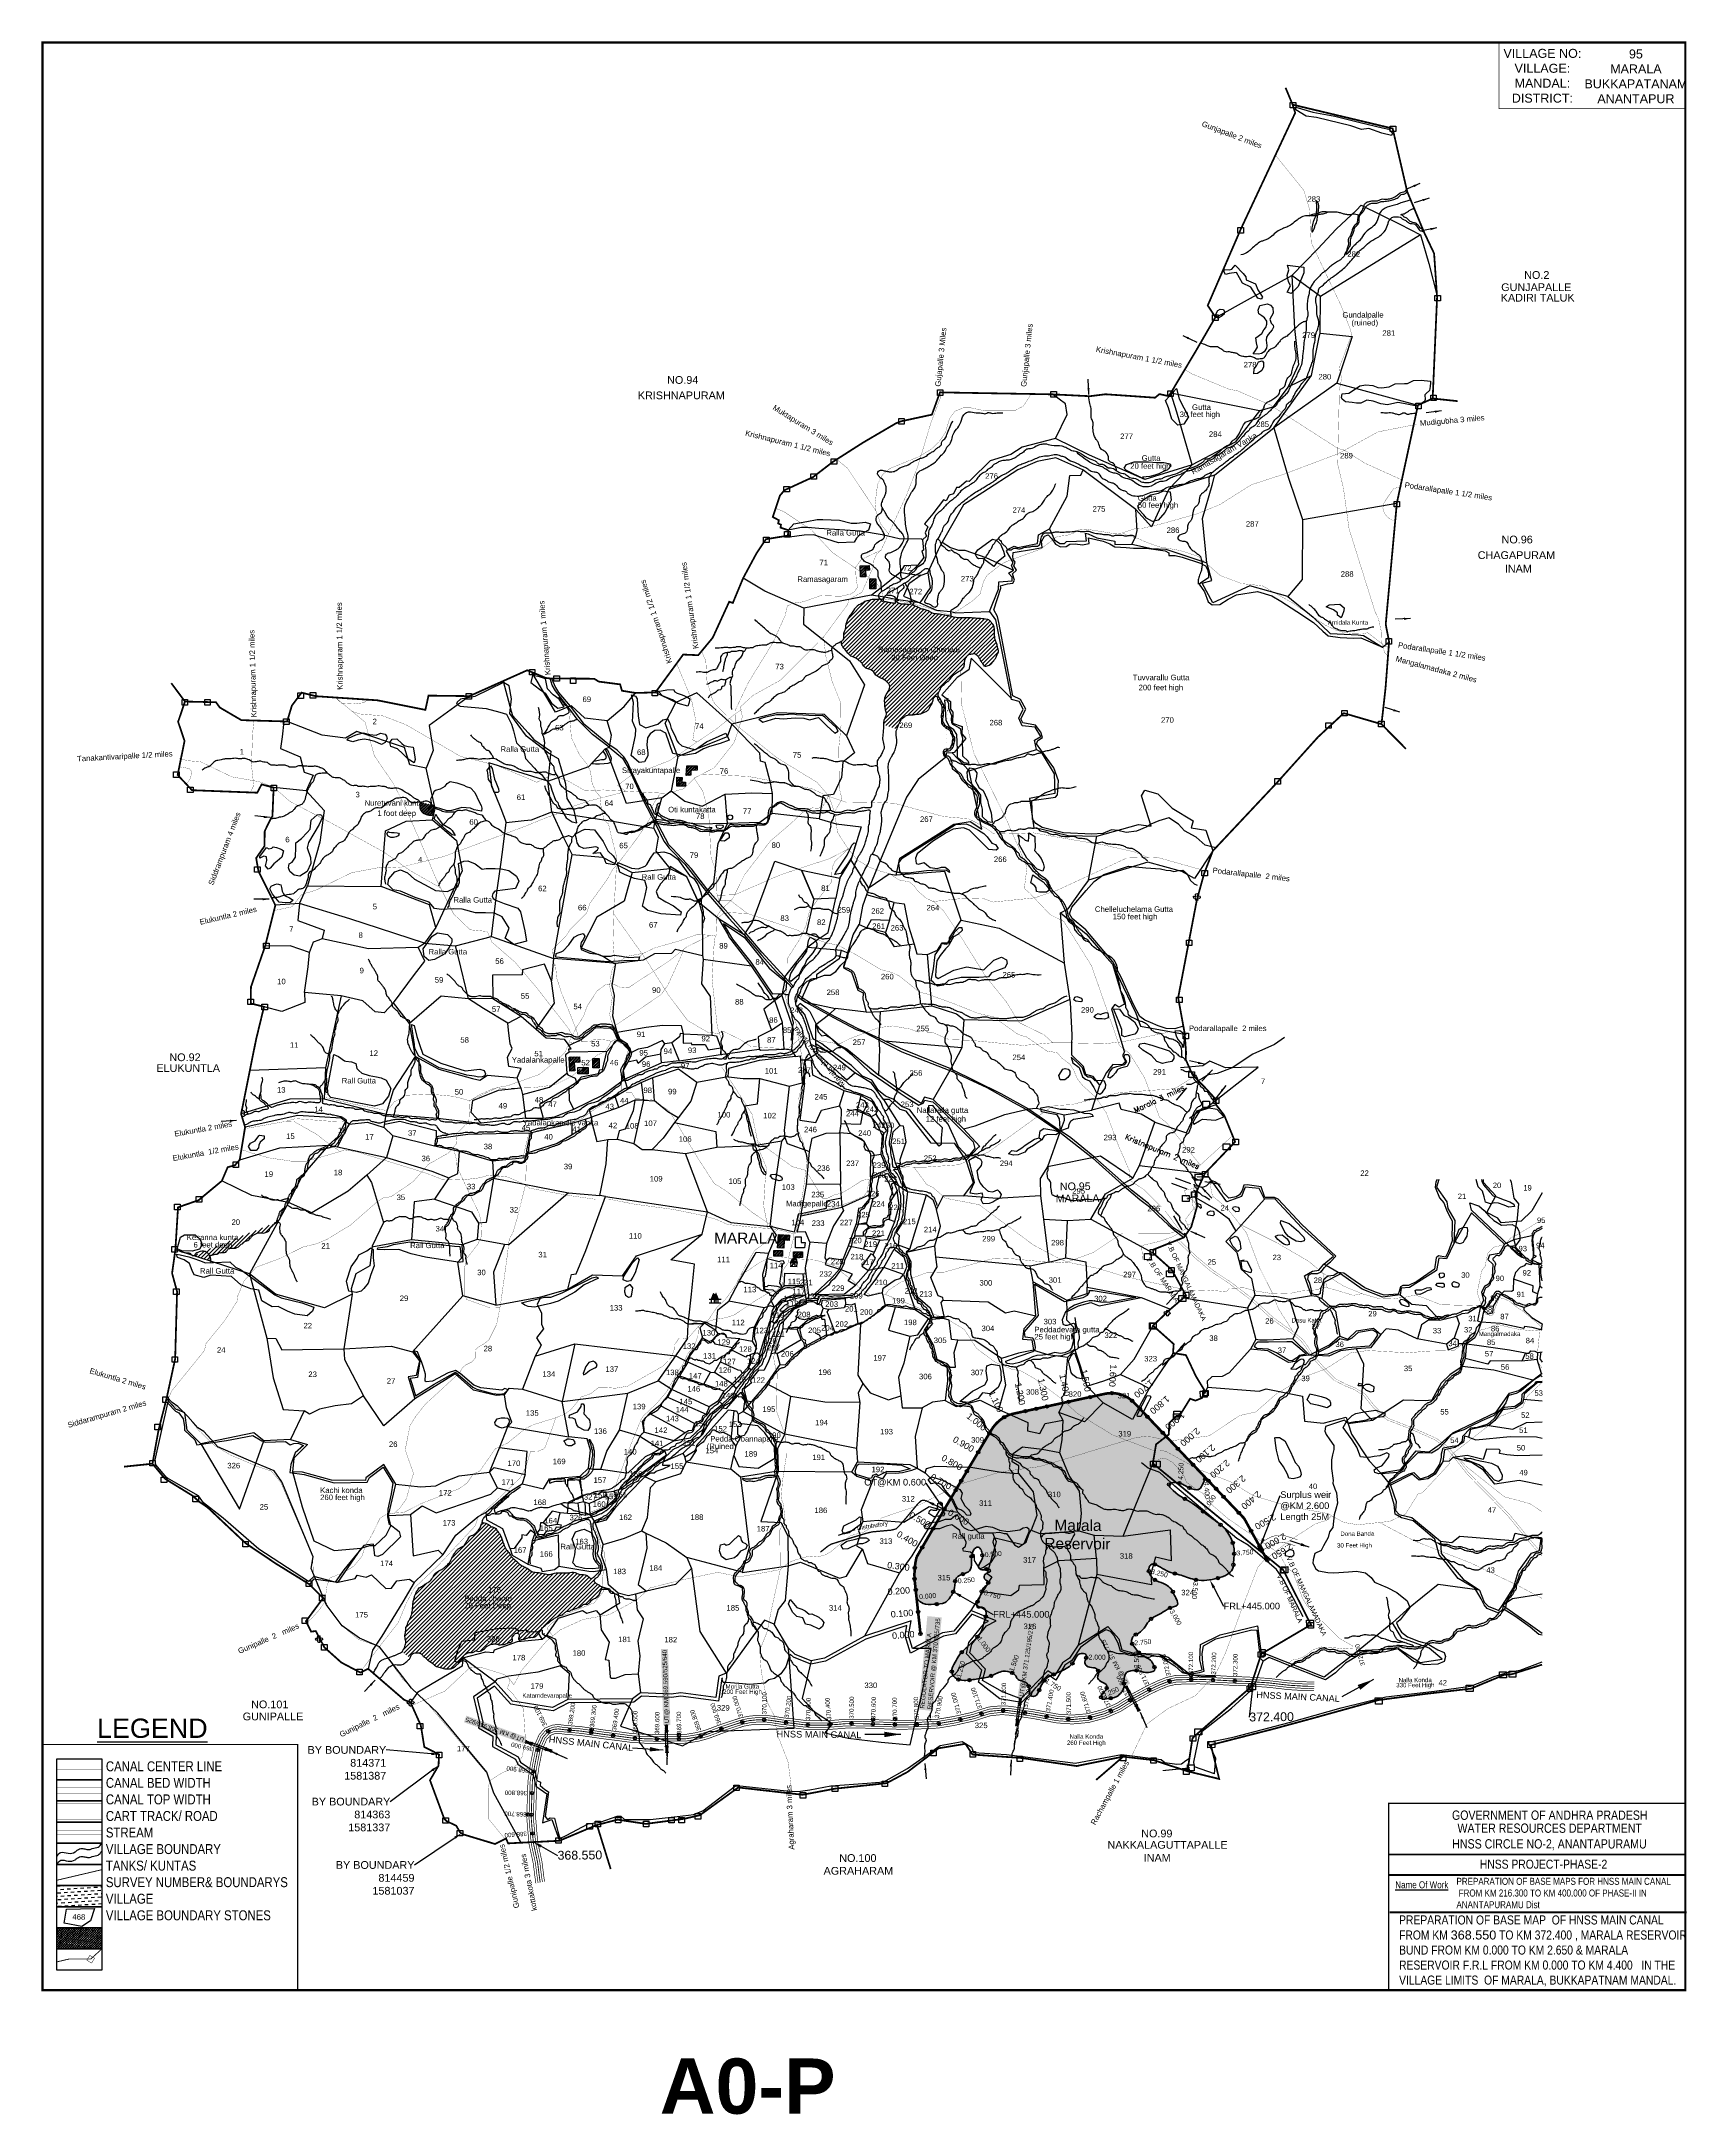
# Model space of a CAD drawing. Header units: feet. Extents: x 812574 to 820023, y 1579761 to 1589140.
import ezdxf
from ezdxf import colors
from ezdxf.entities.mleader import LeaderData, LeaderLine
from ezdxf.enums import TextEntityAlignment as Align
from ezdxf.math import Vec2, Vec3

# ---------------------------------------------------------------- set-up
doc = ezdxf.new("R2010")
doc.units = ezdxf.units.FT
doc.header["$LTSCALE"] = 15
doc.header["$MEASUREMENT"] = 0
doc.header["$PDMODE"] = 32
doc.header["$PDSIZE"] = 15
doc.linetypes.add('ACAD_ISO02W100', pattern=[15, 12, -3])
doc.linetypes.add('HIDDEN2', pattern=[0.1875, 0.125, -0.0625])
for name, color, linetype in [('CANAL1', 7, 'Continuous'), ('CRDS STONES', 7, 'Continuous'), ('CSMark', 72, 'Continuous'), ('FRAME 025', 7, 'Continuous'), ('HILL', 17, 'Continuous'), ('PAPER SIZE', 10, 'Continuous'), ('PLOT', 7, 'Continuous'), ('PLOT NO', 7, 'Continuous'), ('ROADS', 6, 'Continuous'), ('STRUCTURE', 5, 'Continuous'), ('TABLE', 7, 'Continuous'), ('tank', 4, 'Continuous'), ('TANKS-STREAM', 4, 'Continuous'), ('TEXT', 1, 'Continuous'), ('text2', 7, 'Continuous'), ('TITLEBLOCK', 7, 'Continuous'), ('VILLAGE', 30, 'Continuous'), ('VILLAGE STONES', 240, 'Continuous')]:
    doc.layers.add(name, color=color, linetype=linetype)
doc.layers.add('VILLAGE BOUNDRY', color=5, linetype='HIDDEN2', lineweight=100)
doc.styles.add('A', font='arial.ttf')
doc.styles.add('ARIALN', font='ARIALN.TTF')
doc.styles.add('section', font='complex.shx', dxfattribs={"height": 1.6})
doc.styles.get("Standard").update_dxf_attribs({"font": 'arial.ttf'})
doc.linetypes.add('DOTS', pattern='A,1e-06,-3,["●",Standard,S=3,R=0,X=-1.25,Y=-1.25],-3', length=6.000001)
doc.dimstyles.get("Standard").update_dxf_attribs({"dimtxt": 0.18, "dimasz": 0.18, "dimexe": 0.18, "dimexo": 0.0625, "dimgap": 0.09, "dimtad": 0, "dimtih": 1, "dimtoh": 1, "dimdec": 4, "dimzin": 0, "dimdsep": 46, "dimtxsty": 'Standard', "dimcen": 0.09, "dimadec": 0, "dimazin": 0, "dimtfac": 1, "dimtdec": 4, "dimtofl": 0, "dimtmove": 0, "dimatfit": 3, "dimfxl": 1, "dimtolj": 1, "dimtzin": 0, "dimarcsym": 0})

# ---------------------------------------------------------------- blocks, each defined once
blk = doc.blocks.new('UT')
at = {"layer": 'STRUCTURE'}
h = blk.add_hatch(dxfattribs=at)
h.set_pattern_fill('DASH', color=150, scale=8, angle=-39.62775, style=0)
h.set_pattern_definition([(320.372247933, (-4370.464, -6260.8811), (1.40800153113, 0.132407282), [1, -1])])
h.paths.add_polyline_path([(765163, 1700681.9), (765165.6, 1700680.6), (765167.2, 1700680.3), (765169.1, 1700680), (765172.4, 1700679.6), (765176.4, 1700679.3), (765179.5, 1700679.5), (765183.1, 1700679.9), (765187.7, 1700680.9), (765188.9, 1700681.2), (765193.1, 1700682.2), (765196.1, 1700680.2), (765196.1, 1700672.2), (765193.1, 1700670.2), (765190.5, 1700670.8), (765188.1, 1700671.3), (765185.5, 1700671.8), (765183.6, 1700672.1), (765181, 1700672.5), (765180.3, 1700672.5), (765178.5, 1700672.6), (765176.7, 1700672.6), (765174.6, 1700672.5), (765172.5, 1700672.3), (765170.4, 1700672), (765168.5, 1700671.7), (765166.1, 1700671.2), (765165, 1700670.8), (765163, 1700669.7)])
h.paths.add_polyline_path([(765259.1, 1700682.2), (765256.1, 1700680.2), (765256.1, 1700672.2), (765259.1, 1700670.2), (765261.9, 1700671), (765264.4, 1700671.6), (765266.4, 1700672), (765269.1, 1700672.5), (765272.7, 1700673), (765276.1, 1700673.1), (765278.6, 1700672.9), (765281.2, 1700672.7), (765283.9, 1700672.3), (765286.4, 1700671.9), (765288, 1700671.3), (765289.2, 1700670.6), (765289.1, 1700682.7), (765287.6, 1700681.8), (765285.7, 1700681.2), (765283, 1700680.7), (765281.2, 1700680.4), (765276.7, 1700679.9), (765272.7, 1700679.9), (765268.7, 1700680.3), (765264.8, 1700681), (765261.2, 1700681.7)])
at = {"layer": 'STRUCTURE', "color": 150, "const_width": 0.628}
for points in [[(765190.1, 1700688.2), (765190.1, 1700684.2), (765196.1, 1700680.2), (765256.1, 1700680.2), (765262.1, 1700684.2), (765262.1, 1700688.2)], [(765190.1, 1700664.2), (765190.1, 1700668.2), (765196.1, 1700672.2), (765256.1, 1700672.2), (765262.1, 1700668.2), (765262.1, 1700664.2)]]:
    blk.add_lwpolyline(points, dxfattribs=at)
at = {"layer": 'STRUCTURE', "color": 150}
for points in [[(765196.1, 1700680.2), (765256.1, 1700680.2)], [(765196.1, 1700672.2), (765256.1, 1700672.2)], [(765196.1, 1700672.2), (765256.1, 1700672.2)]]:
    blk.add_lwpolyline(points, dxfattribs=at)
at = {"layer": 'STRUCTURE', "color": 0}
blk.add_circle((765226.1, 1700676.2), 1.89, dxfattribs=at)
at = {"layer": 'STRUCTURE', "color": 150}
for points in [[(765163, 1700681.9), (765164.4, 1700681.1), (765167.9, 1700680.2), (765171.2, 1700679.8), (765176.1, 1700679.4), (765184.7, 1700680.3), (765193.1, 1700682.2)], [(765163, 1700669.7), (765164.3, 1700670.6), (765167.8, 1700671.6), (765171.2, 1700672.1), (765176, 1700672.6), (765184.7, 1700672), (765193.1, 1700670.2)], [(765289.1, 1700682.7), (765287.8, 1700681.9), (765284.3, 1700680.9), (765280.9, 1700680.4), (765276.1, 1700679.8), (765267.4, 1700680.5), (765259.1, 1700682.2)], [(765289.2, 1700670.6), (765287.8, 1700671.4), (765284.2, 1700672.3), (765280.9, 1700672.7), (765276.1, 1700673.1), (765267.4, 1700672.2), (765259.1, 1700670.2)]]:
    blk.add_spline(points, degree=3, dxfattribs=at)
at = {"layer": 'STRUCTURE', "color": 0}
blk.add_text('STREAM', height=5, dxfattribs=at).set_placement((765148.2, 1700675.8), align=Align.MIDDLE_CENTER)
for points in [[(765190.9, 1700676), (765164.2, 1700675.8)], [(765289.3, 1700676.7), (765265.4, 1700676.4)]]:
    blk.add_leader(points, dimstyle='Standard', override={"dimasz": 10, "dimgap": 0.09, "dimtad": 0}, dxfattribs=at)
blk = doc.blocks.new('OT')
at = {"layer": 'STRUCTURE', "color": 190}
for points, const_width in [([(769751.4, 1706595.8), (769729.4, 1706595.8)], 0.5), ([(769751.4, 1706579), (769729.4, 1706579)], 0.5), ([(769775.2, 1706601.8), (769775.2, 1706597.8), (769769.2, 1706593.8), (769761.8, 1706593.8), (769754.4, 1706593.8), (769748.4, 1706597.8), (769748.4, 1706601.8)], 0.5), ([(769748.4, 1706573), (769748.4, 1706577), (769754.4, 1706581), (769761.8, 1706581), (769761.8, 1706581), (769761.8, 1706581), (769769.2, 1706581), (769775.2, 1706577), (769775.2, 1706573)], 0.5), ([(769761.8, 1706593.8), (769761.8, 1706581)], 2.5)]:
    blk.add_lwpolyline(points, dxfattribs=dict(at, const_width=const_width))
at = {"layer": 'STRUCTURE', "color": 0}
blk.add_circle((769761.8, 1706587.4), 1.87, dxfattribs=at)
blk.add_leader([(769732.6, 1706587.4), (769753.8, 1706587.4)], dimstyle='Standard', override={"dimasz": 10, "dimgap": 0.09, "dimtad": 0}, dxfattribs=at)

msp = doc.modelspace()

# ---------------------------------------------------------------- hatches: boundary and pattern name
at = {"layer": 'PLOT', "linetype": 'ACAD_ISO02W100', "lineweight": -2}
h = msp.add_hatch(dxfattribs=at)
h.set_pattern_fill('ANSI32', color=256, scale=25)
h.paths.add_polyline_path([(816320.1, 1586769), (816279.3, 1586767.5), (816280.2, 1586742.4), (816304.8, 1586725.7), (816304, 1586747.4), (816320.9, 1586748)])
h.paths.add_polyline_path([(816280.2, 1586742.4), (816281.1, 1586717.9), (816305.1, 1586719), (816304.8, 1586725.7)])
h.paths.add_polyline_path([(816350.4, 1586693.8), (816349, 1586695.7), (816329.8, 1586708.8), (816323.7, 1586708.8), (816323.7, 1586663.9), (816350.4, 1586663.9)])
h.paths.add_polyline_path([(816350.4, 1586708.8), (816329.8, 1586708.8), (816349, 1586695.7), (816350.4, 1586693.8)], flags=17)
h = msp.add_hatch(dxfattribs=at)
h.set_pattern_fill('ANSI32', color=256, scale=25)
h.paths.add_polyline_path([(815491.3, 1585820.1), (815513, 1585820.5), (815512.6, 1585842.6), (815542.3, 1585843.1), (815541.9, 1585863.7), (815494.3, 1585863)])
h.paths.add_polyline_path([(815472.4, 1585789.4), (815473.2, 1585811), (815449.3, 1585811.5), (815449.2, 1585770.8), (815488.6, 1585770.8), (815489.2, 1585788.8)])
h = msp.add_hatch(dxfattribs=at)
h.set_pattern_fill('ANSI32', color=256, scale=25)
h.paths.add_polyline_path([(815936.1, 1583717), (815958.5, 1583716), (815959.5, 1583740.4), (815909.9, 1583742.4), (815905.6, 1583682.2), (815934.6, 1583681)])
h.paths.add_polyline_path([(816018.3, 1583664.7), (815977.4, 1583664.7), (815977.4, 1583638.5), (816018.3, 1583638.5)])
h.paths.add_polyline_path([(815927.9, 1583644.5), (815927.9, 1583670.6), (815888.7, 1583670.6), (815888.7, 1583644.5)])
h.paths.add_polyline_path([(815001.9, 1584481.7), (815001.9, 1584469.4), (815048, 1584469.4), (815048, 1584499), (815022.7, 1584499)])
h.paths.add_polyline_path([(814985.2, 1584520.4), (815010.6, 1584522.2), (815008.9, 1584546.2), (814961.8, 1584545.8), (814964.8, 1584481.9), (814987.9, 1584483.5)])
h = msp.add_hatch(dxfattribs=at)
h.set_pattern_fill('ANSI32', color=256, scale=25)
h.paths.add_polyline_path([(815097.7, 1584538.4), (815070.2, 1584538.4), (815070.2, 1584496.7), (815097.7, 1584496.7)])
at = {"layer": 'tank'}
h = msp.add_hatch(dxfattribs=at)
h.set_pattern_fill('DASH', color=256, scale=100, angle=3.5405362, style=0)
edge = h.paths.add_edge_path()
edge.add_spline(control_points=[(816534.8, 1582096.5), (816544.1, 1582087.2), (816565.3, 1582065.9), (816613.8, 1582071.4), (816666.5, 1582070), (816693.7, 1582110.4), (816710.2, 1582147.7), (816705.8, 1582193.1), (816745.3, 1582207.1), (816780.7, 1582218.6), (816783.7, 1582260.9), (816781.9, 1582295.9), (816795.5, 1582323.5), (816816.1, 1582331), (816829.4, 1582314.5), (816831.3, 1582295.5), (816836.1, 1582267.6), (816803.3, 1582243.7), (816835.3, 1582216.7), (816857.7, 1582237.7), (816873.9, 1582216.5), (816852.2, 1582212.5), (816839.5, 1582201.3), (816840, 1582178.8), (816858.3, 1582177.1), (816859.6, 1582159.7), (816834.5, 1582147.9), (816827.5, 1582117.9), (816815.3, 1582090.7), (816806.1, 1582073.6), (816809.2, 1582048.2), (816826.4, 1582059.6), (816859.7, 1582045.1), (816838.8, 1581988.4), (816828.3, 1581941.3), (816796, 1581907.6), (816763.6, 1581876), (816728.1, 1581845), (816708.2, 1581805.5), (816686.6, 1581769.3), (816708.8, 1581730.1), (816757.3, 1581722.3), (816811.1, 1581733.6), (816871.8, 1581740), (816920.1, 1581773.5), (816961.8, 1581763), (816985.3, 1581748.7), (816989.3, 1581728.3), (817014.4, 1581722.7), (817041.5, 1581711.5), (817044.9, 1581684.4), (817044.3, 1581668.9), (817047, 1581660.2), (817054.9, 1581652.6), (817075.6, 1581652), (817088.5, 1581678.6), (817099.8, 1581705.4), (817120.2, 1581738.3), (817160.3, 1581755.2), (817199.2, 1581771.2), (817235.8, 1581792.2), (817251.9, 1581821.8), (817268.3, 1581851.1), (817304.5, 1581847.7), (817303.1, 1581822.5), (817292.2, 1581807), (817306.7, 1581783.7), (817330.5, 1581784.9), (817355.4, 1581777.6), (817360.5, 1581755.9), (817349, 1581736.4), (817370.1, 1581716.1), (817401.7, 1581708), (817389.9, 1581675.6), (817370, 1581666.3), (817367.6, 1581636.2), (817405.6, 1581645.4), (817436.8, 1581644.2), (817459, 1581669.2), (817475.8, 1581689.4), (817471, 1581716.3), (817474.7, 1581740.6), (817482.4, 1581763.9), (817505.9, 1581769.9), (817533, 1581772.6), (817562, 1581760.9), (817588.5, 1581761.2), (817618.7, 1581767.9), (817606.8, 1581797), (817589.9, 1581827), (817547.8, 1581836.1), (817527.5, 1581869.2), (817508.7, 1581887.5), (817506.3, 1581910.7), (817516.3, 1581929.5), (817545.3, 1581939.7), (817570.1, 1581966), (817589.1, 1582002.8), (817624.5, 1582020.8), (817660.6, 1582039.7), (817686.7, 1582058.2), (817721.9, 1582063.5), (817710.6, 1582094.5), (817699.6, 1582112.9), (817688.6, 1582142.8), (817653.7, 1582165.6), (817606.9, 1582177.4), (817579.6, 1582214.4), (817596.7, 1582268.2), (817664.8, 1582213.8), (817727.8, 1582205.6), (817806.9, 1582170.8), (817880.2, 1582182), (817936.4, 1582199), (817970.2, 1582228.6), (817968.4, 1582268.8), (817975.2, 1582313.5), (817961.1, 1582366.9), (817924.6, 1582424.3), (817854.5, 1582466.6), (817782.1, 1582534.6), (817718.8, 1582557.7), (817664.3, 1582616.5), (817724.9, 1582625.5), (817755.6, 1582599.2), (817813.8, 1582579.7), (817830.7, 1582616.3), (817839.3, 1582633.2), (817843.2, 1582641.1)], knot_values=[0, 0, 0, 0, 37.640333, 86.046954, 137.824543, 185.946921, 217.505399, 263.398985, 300.741229, 330.055228, 367.241278, 410.311555, 440.392069, 450.817904, 469.673668, 491.260918, 510.065872, 551.467742, 571.544493, 604.5988, 613.381256, 632.527431, 646.722808, 666.624159, 681.41517, 689.178156, 711.134892, 751.925287, 777.193634, 798.996847, 815.571201, 829.417598, 844.402932, 912.578157, 958.876031, 998.038272, 1046.976946, 1097.309796, 1135.744356, 1181.714679, 1210.883115, 1254.848563, 1316.455688, 1378.543252, 1435.73745, 1480.798808, 1499.361578, 1514.384498, 1536.357308, 1568.959295, 1595.221669, 1610.291998, 1616.159594, 1621.832708, 1642.426308, 1665.691666, 1702.246588, 1733.546051, 1777.344384, 1827.868214, 1862.227296, 1899.773652, 1928.17488, 1957.79045, 1971.834066, 1994.695315, 2009.743955, 2042.479016, 2060.460687, 2082.709149, 2097.788877, 2122.064471, 2155.975286, 2175.324458, 2206.335245, 2221.372152, 2243.970199, 2292.289625, 2321.374973, 2338.340626, 2368.952938, 2395.749441, 2414.587152, 2436.8518, 2461.480572, 2497.502764, 2525.09572, 2546.241616, 2571.213743, 2596.940286, 2654.071545, 2681.166434, 2711.767323, 2729.874395, 2746.919616, 2771.435418, 2818.093594, 2852.309182, 2892.511693, 2933.143001, 2974.194271, 2993.103638, 3021.458209, 3044.999122, 3063.882538, 3114.118676, 3160.798571, 3208.939394, 3233.535266, 3299.505901, 3379.179619, 3450.501785, 3546.265322, 3593.502553, 3627.531827, 3670.50526, 3706.265651, 3763.836028, 3831.007689, 3904.812581, 4008.305491, 4112.763206, 4146.211405, 4175.478392, 4241.268844, 4287.917857, 4319.233343, 4346.29819, 4346.29819, 4346.29819, 4346.29819], degree=3, periodic=0)
edge.add_line((817843.2, 1582641.1), (817523.5, 1582977.1))
edge.add_arc((817416.8, 1582882.7), 142.5, 41.47864, 101.42387)
edge.add_line((817388.6, 1583022.4), (816959.3, 1582929.1))
edge.add_arc((817014.7, 1582773.1), 165.5, 109.53868, 149.35516)
edge.add_line((816872.3, 1582857.5), (816660.6, 1582500.2))
edge.add_line((816660.6, 1582500.2), (816659.5, 1582498.3))
edge.add_line((816659.5, 1582498.3), (816534.5, 1582283.3))
edge.add_arc((816848.1, 1582204.8), 323.3, 165.95152, 184.96891)
edge.add_line((816526, 1582176.8), (816534.8, 1582096.5))
h.paths.add_polyline_path([(817076.3, 1582478.3), (817395.6, 1582475.4), (817394, 1582300.4), (817074.7, 1582303.3)], flags=24)
h = msp.add_hatch(dxfattribs=at)
h.set_pattern_fill('DASH', color=256, scale=121.505087, angle=3.54054, style=0)
h.set_pattern_definition([(3.5405362, (39360.644, -116334.56), (14.2212084, 16.09708578), [15.18813582, -15.18813582])])
h.paths.add_polyline_path([(812643.6, 1580797.2), (812847.6, 1580797.2), (812847.6, 1580701.6), (812643.6, 1580701.6)])
at = {"layer": 'TANKS-STREAM', "lineweight": -2}
h = msp.add_hatch(dxfattribs=at)
h.set_pattern_fill('ANSI31', color=256, scale=100)
edge = h.paths.add_edge_path()
edge.add_spline(control_points=[(816690.9, 1586548.8), (816690.6, 1586546.7), (816687.6, 1586539.3), (816714.5, 1586532.4), (816737.9, 1586533), (816769.4, 1586533), (816796.1, 1586531.2), (816823.3, 1586528.8), (816848.6, 1586528.5), (816867.9, 1586520.6), (816874.7, 1586508.8), (816890.9, 1586492.8), (816884.5, 1586467.5), (816889.6, 1586443.1), (816889.8, 1586429), (816898.2, 1586416.3), (816899.6, 1586403.1), (816903.6, 1586391.2), (816907, 1586378.4), (816898, 1586366.8), (816894.3, 1586352.3), (816884.9, 1586341), (816877.6, 1586330), (816868.2, 1586321.9), (816859.2, 1586316.6), (816850, 1586314.4), (816838.6, 1586312.7), (816834.1, 1586325), (816825.6, 1586334.7), (816819.4, 1586349.7), (816809.4, 1586361.4), (816797.1, 1586374.3), (816783.2, 1586368.5), (816770.9, 1586368.8), (816762.8, 1586360.1), (816755.5, 1586349.1), (816750.4, 1586334), (816752.5, 1586317.4), (816744.6, 1586304.5), (816735.3, 1586295.1), (816724.7, 1586290), (816714.3, 1586284.7), (816705.9, 1586276.8), (816693.2, 1586267.7), (816686.5, 1586251.3), (816670.3, 1586242.7), (816661.8, 1586231.8), (816646.5, 1586224), (816642.3, 1586207.3), (816632.2, 1586193.4), (816630.9, 1586177.7), (816643.2, 1586166.9), (816647.3, 1586152.7), (816658, 1586139.1), (816659.9, 1586120.7), (816654.6, 1586101.7), (816656.5, 1586083.7), (816650, 1586067.5), (816659.4, 1586055.5), (816666.5, 1586041.7), (816682.9, 1586035.3), (816696.3, 1586021.2), (816698.4, 1586003.4), (816709.9, 1585990.3), (816705.5, 1585968.9), (816701.8, 1585948.7), (816688.8, 1585932.3), (816675.3, 1585929.9), (816661.6, 1585930.8), (816659.2, 1585917), (816664.6, 1585911.8), (816667.4, 1585910.3), (816667.8, 1585910)], knot_values=[33.980155, 33.980155, 33.980155, 33.980155, 40.28132, 54.435644, 94.785889, 124.029828, 145.53399, 175.657932, 205.610457, 221.80404, 234.783788, 245.46062, 288.241575, 299.992382, 321.409588, 328.302046, 345.117898, 359.813717, 366.63663, 383.575953, 399.276386, 411.47537, 427.070144, 438.66352, 448.654309, 457.677961, 468.315632, 477.290951, 492.019962, 508.462526, 524.355596, 539.527821, 555.796769, 564.395257, 575.250579, 588.85876, 604.846718, 621.443654, 637.311, 647.978697, 660.922006, 672.151652, 682.871356, 695.205469, 718.619357, 732.389919, 748.720654, 759.518338, 781.807899, 795.791925, 811.991871, 822.176064, 842.641578, 854.869524, 873.367021, 895.092584, 913.794589, 926.955117, 943.606164, 955.134216, 972.909744, 993.986777, 1010.020429, 1024.946145, 1042.496757, 1070.953995, 1088.09129, 1099.846241, 1111.933082, 1123.184617, 1131.292372, 1132.844337, 1132.844337, 1132.844337, 1132.844337], degree=3, periodic=0)
edge.add_spline(control_points=[(816691.2, 1586539.8), (816683.9, 1586540.8), (816666.1, 1586543.2), (816640, 1586549.9), (816607.4, 1586550.7), (816584.7, 1586567.6), (816553.5, 1586573.2), (816539.6, 1586582.2), (816512.8, 1586591.3), (816515.9, 1586595.1), (816516.3, 1586595.4)], knot_values=[0, 0, 0, 0, 21.956247, 53.75912, 81.017825, 117.080596, 136.231857, 170.738295, 185.877828, 187.34961, 187.34961, 187.34961, 187.34961], degree=3, periodic=0)
edge.add_line((816516.3, 1586595.4), (816509.1, 1586597.1))
edge.add_spline(control_points=[(816509.1, 1586597.1), (816508.4, 1586595.9), (816503.6, 1586591.6), (816492.1, 1586595.9), (816478, 1586595.8), (816461.2, 1586596.4), (816452.6, 1586600.6), (816441.5, 1586606.8), (816448.2, 1586609.1), (816450.8, 1586610.6)], knot_values=[12.747844, 12.747844, 12.747844, 12.747844, 16.594187, 27.339657, 46.69059, 60.231611, 75.16629, 80.455104, 88.118855, 88.118855, 88.118855, 88.118855], degree=3, periodic=0)
edge.add_line((816450.8, 1586610.6), (816439.5, 1586611.9))
edge.add_spline(control_points=[(816439.5, 1586611.9), (816439.5, 1586611.9), (816438.7, 1586607.6), (816442.6, 1586594.6), (816421, 1586603.4), (816406.4, 1586602.5), (816395.5, 1586606.7), (816386.7, 1586608.3), (816385, 1586609.1)], knot_values=[15.606105, 15.606105, 15.606105, 15.606105, 15.792165, 27.910206, 43.148844, 61.768614, 75.997282, 81.83978, 81.83978, 81.83978, 81.83978], degree=3, periodic=0)
edge.add_spline(control_points=[(816385, 1586609.1), (816383.2, 1586608), (816378.7, 1586605.3), (816374.3, 1586619.3), (816354.4, 1586614.5), (816337.3, 1586618.3), (816320.8, 1586609.8), (816303.5, 1586610.2), (816289.3, 1586598), (816267, 1586589.9), (816251.1, 1586569.8), (816235.9, 1586547.6), (816221.3, 1586525.5), (816213.6, 1586503), (816212.2, 1586477.4), (816200.1, 1586460.3), (816206.8, 1586439.7), (816199.5, 1586430.3), (816195.1, 1586426), (816194.6, 1586425.5)], knot_values=[0.478129, 0.478129, 0.478129, 0.478129, 5.932048, 13.970884, 31.812322, 55.514099, 67.185509, 85.712834, 104.839659, 120.849201, 156.248854, 178.007223, 202.220836, 235.460901, 247.793033, 278.708953, 291.686566, 307.97008, 310.177869, 310.177869, 310.177869, 310.177869], degree=3, periodic=0)
edge.add_spline(control_points=[(816194.6, 1586425.5), (816195.3, 1586423.6), (816193.6, 1586411.6), (816203, 1586397.7), (816218.4, 1586379.9), (816234.7, 1586357.4), (816256.8, 1586354.2), (816269.3, 1586342), (816281.5, 1586335.3), (816291.6, 1586322), (816299.8, 1586305.8), (816321.4, 1586301.1), (816339.2, 1586292.7), (816348, 1586274.3), (816365.5, 1586263.4), (816385.9, 1586255.2), (816400, 1586243.3), (816410.5, 1586233.6), (816415.4, 1586217.6), (816404.6, 1586196.3), (816389, 1586174.7), (816390.4, 1586145.5), (816391.3, 1586122.1), (816398.2, 1586104.1), (816398, 1586089.3), (816388.6, 1586077.6), (816386.8, 1586062.4), (816386.3, 1586052.6), (816386.1, 1586048.5)], knot_values=[194.577277, 194.577277, 194.577277, 194.577277, 204.660415, 219.026704, 247.487091, 274.752768, 298.693916, 309.42992, 326.389741, 339.666819, 359.494232, 376.868673, 403.203763, 414.958621, 436.325375, 462.46976, 481.062368, 491.228523, 504.967026, 527.528282, 559.435326, 582.706599, 612.470207, 629.491823, 639.939058, 655.210497, 672.247463, 684.713669, 684.713669, 684.713669, 684.713669], degree=3, periodic=0)
edge.add_line((816386.1, 1586048.5), (816446.2, 1586029.3))
edge.add_spline(control_points=[(816446.2, 1586029.3), (816447, 1586031.5), (816449.8, 1586039.2), (816455.4, 1586054.4), (816464.4, 1586072.9), (816477.6, 1586085.6), (816490.4, 1586091.7), (816502, 1586094.5), (816516.5, 1586093.4), (816532.1, 1586096.8), (816548.5, 1586097.1), (816563.8, 1586102.4), (816577, 1586108.6), (816590.6, 1586117.2), (816595.4, 1586134.5), (816608.6, 1586148.6), (816609.3, 1586167), (816616.7, 1586175.5), (816627.5, 1586181.2), (816629.3, 1586160.8), (816639.1, 1586150.2), (816648.7, 1586136.3), (816650.2, 1586117.8), (816647.9, 1586101.1), (816644.7, 1586084.7), (816649.4, 1586070.2), (816645.2, 1586053.2), (816656.9, 1586045.1), (816662.4, 1586038.2), (816668.1, 1586032.5), (816676.7, 1586030.7), (816686.3, 1586023.2), (816689, 1586008.5), (816697.8, 1585997.5), (816698.3, 1585986.6), (816695.7, 1585975.6), (816696.6, 1585962.1), (816688.6, 1585950.5), (816685.1, 1585937.8), (816672.5, 1585938.2), (816660.7, 1585939.5), (816654.3, 1585928.9), (816653.8, 1585918.1), (816658.2, 1585907.8), (816664.6, 1585905), (816667.1, 1585903.9)], knot_values=[588.151394, 588.151394, 588.151394, 588.151394, 595.223746, 612.311064, 637.000215, 656.339376, 665.77478, 679.122241, 691.745438, 708.843351, 726.771811, 740.617481, 756.757879, 771.229194, 786.385461, 808.38776, 827.032612, 837.638975, 841.963612, 859.235421, 874.817781, 890.464235, 907.374837, 929.10119, 941.39232, 956.493045, 974.654717, 986.330531, 995.398815, 1001.684865, 1009.740344, 1021.100592, 1036.028841, 1052.683656, 1061.764418, 1067.499179, 1086.778363, 1099.64581, 1110.229477, 1121.189918, 1132.670734, 1143.552203, 1153.026205, 1165.464491, 1173.622945, 1173.622945, 1173.622945, 1173.622945], degree=3, periodic=0)
edge.add_line((816667.1, 1585903.9), (816667.8, 1585910))
at = {"layer": 'TANKS-STREAM', "linetype": 'ACAD_ISO02W100', "lineweight": -2}
h = msp.add_hatch(dxfattribs=at)
h.set_pattern_fill('ANSI32', color=256, scale=25)
edge = h.paths.add_edge_path()
edge.add_spline(control_points=[(814289, 1585697.6), (814287.3, 1585689.4), (814283.9, 1585672.9), (814299.2, 1585647.3), (814321.4, 1585641.7), (814348.9, 1585637), (814348.4, 1585661.2), (814349.6, 1585672.8), (814350.1, 1585676.9)], knot_values=[0.030232, 0.030232, 0.030232, 0.030232, 24.666082, 49.161188, 79.580791, 94.791802, 118.937951, 131.738245, 131.738245, 131.738245, 131.738245], degree=3, periodic=0)
edge.add_spline(control_points=[(814350.1, 1585676.9), (814347.3, 1585679.6), (814342.6, 1585685.3), (814335.3, 1585696.7), (814319, 1585707.1), (814304.4, 1585700.9), (814291.9, 1585697), (814289, 1585697.6)], knot_values=[101.953904, 101.953904, 101.953904, 101.953904, 113.544715, 123.966686, 143.181276, 163.720095, 173.593527, 173.593527, 173.593527, 173.593527], degree=3, periodic=0)
edge.add_line((814341.6, 1585687.1), (814341.5, 1585687.2))
edge.add_line((814341.5, 1585687.2), (814341.5, 1585687.3))
edge.add_spline(control_points=[(814350.1, 1585676.9), (814347.3, 1585679.6), (814342.6, 1585685.3), (814335.3, 1585696.7), (814319, 1585707.1), (814304.4, 1585700.9), (814291.9, 1585697), (814289, 1585697.6)], knot_values=[101.953904, 101.953904, 101.953904, 101.953904, 113.544715, 123.966686, 143.181276, 163.720095, 173.593527, 173.593527, 173.593527, 173.593527], degree=3, periodic=0)
h.paths.add_polyline_path([(814030.2, 1585676.1), (814307, 1585676.1), (814307, 1585714.2), (814030.2, 1585714.2)], flags=9)
at = {"layer": 'TANKS-STREAM', "lineweight": -2}
h = msp.add_hatch(dxfattribs=at)
h.set_pattern_fill('ANSI31', color=256, scale=100)
edge = h.paths.add_edge_path()
edge.add_spline(control_points=[(813340.5, 1583621), (813339.2, 1583624.8), (813335.5, 1583638.3), (813333.9, 1583649.3), (813326.3, 1583661.4), (813315.4, 1583666.9), (813305.1, 1583669.3), (813293.9, 1583668.3), (813283.9, 1583663), (813272.8, 1583660.4), (813270.2, 1583650.6), (813263.3, 1583647.1), (813259.4, 1583647.3)], knot_values=[83.958057, 83.958057, 83.958057, 83.958057, 96.926095, 108.315036, 124.071402, 135.303884, 144.62015, 155.49345, 167.878502, 179.544505, 185.373949, 196.807961, 196.807961, 196.807961, 196.807961], degree=3, periodic=0)
edge.add_spline(control_points=[(813640.5, 1583799.5), (813635.1, 1583796.2), (813625.7, 1583790.4), (813617.9, 1583778.9), (813607.6, 1583773.1), (813608.7, 1583761), (813595.3, 1583754.3), (813580.1, 1583747.1), (813563.6, 1583752.6), (813549.7, 1583747.9), (813537.5, 1583744.5), (813527.7, 1583735), (813519.9, 1583726.2), (813512.4, 1583718.7), (813503.1, 1583713.2), (813491.1, 1583712.5), (813487.5, 1583701.4), (813475.6, 1583698.2), (813463.5, 1583682.4), (813441.6, 1583679.5), (813418.5, 1583681.2), (813413.8, 1583666.8), (813403.5, 1583659.6), (813393.2, 1583662.5), (813385.5, 1583659.6), (813377.9, 1583662.6), (813374.4, 1583652.4), (813361.8, 1583655.9), (813351.7, 1583649.1), (813342.2, 1583650.9), (813336.1, 1583644.5), (813339.9, 1583638.3), (813340.2, 1583631.9), (813341.5, 1583623.2), (813341.7, 1583620.6)], knot_values=[207.101244, 207.101244, 207.101244, 207.101244, 225.68535, 239.723337, 248.672118, 258.081605, 270.342944, 288.762157, 308.224121, 318.118872, 332.136147, 345.808551, 357.997606, 367.562615, 377.520154, 390.36292, 399.132403, 407.818819, 424.712716, 455.719484, 472.075082, 484.724045, 495.960749, 506.286006, 514.434801, 520.667424, 525.539219, 540.407404, 550.058203, 561.306479, 566.914809, 571.57969, 580.354763, 589.349911, 589.349911, 589.349911, 589.349911], degree=3, periodic=0)
edge.add_spline(control_points=[(813340.5, 1583621), (813339.2, 1583624.8), (813335.5, 1583638.3), (813333.9, 1583649.3), (813326.3, 1583661.4), (813315.4, 1583666.9), (813305.1, 1583669.3), (813293.9, 1583668.3), (813283.9, 1583663), (813272.8, 1583660.4), (813270.2, 1583650.6), (813263.3, 1583647.1), (813259.4, 1583647.3)], knot_values=[83.958057, 83.958057, 83.958057, 83.958057, 96.926095, 108.315036, 124.071402, 135.303884, 144.62015, 155.49345, 167.878502, 179.544505, 185.373949, 196.807961, 196.807961, 196.807961, 196.807961], degree=3, periodic=0)
edge.add_line((813259.4, 1583647.3), (813340.5, 1583621))
h = msp.add_hatch(dxfattribs=at)
h.set_pattern_fill('ANSI31', color=256, scale=100)
edge = h.paths.add_edge_path()
edge.add_spline(control_points=[(814836.9, 1581954.7), (814837.5, 1581956.8), (814838.9, 1581962.2), (814845.5, 1581968.6), (814854.2, 1581974.1), (814860.4, 1581982.7), (814870.9, 1581985.3), (814876.9, 1581994), (814887.9, 1582000.2), (814898.4, 1582009), (814910.8, 1582014.1), (814920.4, 1582019.5), (814929.9, 1582021.1), (814936.9, 1582026.8), (814942.2, 1582032.9), (814948.3, 1582036.1), (814955.1, 1582040.4), (814963.4, 1582037.5), (814972, 1582045.1), (814983.1, 1582045.8), (814994.3, 1582052.4), (815005.9, 1582055.2), (815017.4, 1582060.7), (815024.8, 1582067.9), (815035.1, 1582071.8), (815044.9, 1582067.9), (815052.1, 1582074.6), (815058.9, 1582079.6), (815063, 1582088.5), (815072.5, 1582094), (815083.3, 1582096.7), (815090.6, 1582105.1), (815098.7, 1582112), (815102.1, 1582122.9), (815105.7, 1582131), (815110.9, 1582140), (815121.7, 1582137.4), (815131.1, 1582137.6), (815141.8, 1582138), (815143.3, 1582128), (815149, 1582119.7), (815158.7, 1582120.2), (815164, 1582119.8), (815166.8, 1582119.4), (815167.2, 1582119.3)], knot_values=[0, 0, 0, 0, 6.507024, 16.42327, 26.400968, 37.420218, 46.921829, 57.046246, 67.436666, 84.63429, 98.000681, 107.223451, 117.675673, 126.109901, 133.564753, 141.771854, 146.839704, 156.761846, 164.297593, 178.786023, 188.646067, 202.981652, 214.454066, 226.418802, 233.386828, 246.609368, 253.158292, 260.958831, 272.096742, 281.088303, 292.868361, 304.680323, 313.583027, 324.425986, 337.72881, 340.897489, 354.165774, 362.981979, 372.922264, 379.347433, 390.330061, 399.682077, 405.996243, 407.378404, 407.378404, 407.378404, 407.378404], degree=3, periodic=0)
edge.add_spline(control_points=[(815167.2, 1582119.3), (815165.7, 1582121.4), (815162.8, 1582125.3), (815155.2, 1582126.9), (815149.7, 1582131.7), (815145.7, 1582140.1), (815134.4, 1582141.3), (815124.1, 1582144.3), (815112.6, 1582145.7), (815103.3, 1582152.7), (815091.8, 1582159.2), (815080.9, 1582165.2), (815074.3, 1582176), (815077.3, 1582182.2), (815079.4, 1582184.5)], knot_values=[0.00324, 0.00324, 0.00324, 0.00324, 7.470981, 14.105486, 22.144128, 28.909999, 40.357613, 52.615867, 62.125526, 74.325639, 86.60527, 102.152373, 111.578834, 120.548679, 120.548679, 120.548679, 120.548679], degree=3, periodic=0)
edge.add_line((815079.4, 1582184.5), (815070.3, 1582190.7))
edge.add_spline(control_points=[(815070.3, 1582190.7), (815066.9, 1582188), (815059.3, 1582183.2), (815049.9, 1582197.1), (815031.3, 1582207.1), (815007.6, 1582202.3), (814985.3, 1582217.9), (814957.8, 1582210), (814927, 1582213.2), (814898.6, 1582212.2), (814877.9, 1582203.6), (814858.5, 1582206.5), (814840.4, 1582209.4), (814819.4, 1582214.9), (814794.2, 1582213.8), (814775.8, 1582233.1), (814753.4, 1582241.1), (814735.3, 1582253), (814719.4, 1582269.8), (814700.9, 1582281.8), (814692.1, 1582302.5), (814678.6, 1582314.4), (814669.4, 1582333.1), (814660.7, 1582356.1), (814654, 1582382.3), (814637.6, 1582400), (814629, 1582416.7), (814607.8, 1582420.2), (814594.8, 1582435.4), (814565.9, 1582443.5), (814562.8, 1582416.7), (814549.9, 1582403.6), (814539.1, 1582389.5), (814527, 1582382.9), (814512, 1582378), (814504.5, 1582363.5), (814495.4, 1582349.1), (814488.5, 1582334.1), (814473.2, 1582327.8), (814460.7, 1582321.5), (814450.9, 1582310.4), (814442.9, 1582299.8), (814436.3, 1582287.6), (814430.8, 1582278), (814427.6, 1582268.4), (814421.5, 1582258), (814410.2, 1582247), (814397.8, 1582235.4), (814385.2, 1582226.5), (814373.6, 1582221.5), (814362.8, 1582214.9), (814354.5, 1582207), (814347.8, 1582196.2), (814341.1, 1582182.9), (814328.2, 1582170.9), (814313.7, 1582162.9), (814302.9, 1582155.5), (814294.1, 1582148.7), (814283.3, 1582145.7), (814277, 1582134.9), (814270.1, 1582125.1), (814265.3, 1582111.9), (814261.4, 1582099.2), (814256.5, 1582084.2), (814255.3, 1582067.5), (814253.5, 1582047), (814251.4, 1582028.5), (814245.7, 1582012.4), (814239.6, 1581999.4), (814231.4, 1581987.3), (814230.5, 1581974.3), (814222.9, 1581966.7), (814224.6, 1581952.8), (814218.5, 1581935.4), (814219.5, 1581913.9), (814224.8, 1581896.6), (814218.7, 1581885), (814220.1, 1581873.7), (814210.8, 1581866.5), (814209.7, 1581858.4), (814207.2, 1581855.4), (814207, 1581855.2)], knot_values=[172.073822, 172.073822, 172.073822, 172.073822, 183.566129, 195.024238, 214.007062, 246.586515, 260.178771, 291.698646, 324.603079, 354.391878, 375.626483, 389.890664, 412.261802, 430.744311, 455.232669, 483.955543, 505.027667, 526.36637, 547.870442, 574.699213, 590.082668, 613.670998, 627.257751, 652.155723, 688.16251, 705.272277, 724.683429, 740.577368, 764.163709, 787.528722, 805.647274, 829.53313, 843.964034, 858.045606, 870.240253, 889.864011, 903.639997, 922.412791, 936.520211, 951.607175, 964.174153, 980.329648, 991.509306, 1005.629027, 1013.335928, 1021.882831, 1041.610017, 1060.066918, 1072.956651, 1087.512198, 1097.919505, 1110.789334, 1121.341019, 1136.035718, 1155.159802, 1172.954724, 1185.793888, 1194.224346, 1206.44752, 1217.37646, 1230.140596, 1242.768602, 1259.161252, 1270.186017, 1289.853018, 1308.875742, 1332.274085, 1345.229339, 1360.064076, 1375.396197, 1388.18223, 1397.551879, 1404.80252, 1427.938446, 1452.196372, 1468.892001, 1478.965234, 1490.114585, 1500.069048, 1511.294819, 1512.16084, 1512.16084, 1512.16084, 1512.16084], degree=3, periodic=0)
edge.add_line((814207, 1581855.2), (814242.3, 1581826.1))
edge.add_spline(control_points=[(814242.3, 1581826.1), (814243.9, 1581828.6), (814246.5, 1581834.1), (814248.3, 1581844.1), (814261.8, 1581850.2), (814276.4, 1581851.3), (814293, 1581847.9), (814299.9, 1581835.7), (814311.6, 1581828.2), (814323.1, 1581814.8), (814342.1, 1581807), (814356.6, 1581788.7), (814378.5, 1581784.5), (814395.3, 1581777.8), (814411.3, 1581778.8), (814424.9, 1581775.5), (814441.7, 1581784.9), (814455.2, 1581795.5), (814466.5, 1581806.3), (814473.3, 1581812.9), (814478.1, 1581814.3), (814480.2, 1581814.6)], knot_values=[175.500704, 175.500704, 175.500704, 175.500704, 184.545994, 193.47507, 204.159614, 224.613934, 238.682929, 251.305664, 264.066471, 280.13688, 303.410895, 324.005943, 346.957956, 367.963444, 377.272905, 394.796144, 407.785103, 432.766291, 446.712916, 454.791211, 460.87038, 460.87038, 460.87038, 460.87038], degree=3, periodic=0)
edge.add_spline(control_points=[(814480.2, 1581814.6), (814479.6, 1581818.3), (814479, 1581822), (814479.3, 1581825.3)], knot_values=[0, 0, 0, 0, 10.354827, 10.354827, 10.354827, 10.354827], degree=3, periodic=0)
edge.add_line((814479.3, 1581825.3), (814463.8, 1581805.9))
edge.add_line((814463.8, 1581805.9), (814444, 1581812.7))
edge.add_line((814444, 1581812.7), (814458, 1581863))
edge.add_line((814458, 1581863), (814475.4, 1581902))
edge.add_line((814475.4, 1581902), (814533.1, 1581906.8))
edge.add_line((814533.1, 1581906.8), (814536.1, 1581940))
edge.add_line((814536.1, 1581940), (814637.8, 1581958.9))
edge.add_line((814637.8, 1581958.9), (814715.1, 1581962.2))
edge.add_line((814715.1, 1581962.2), (814736.5, 1581947.5))
edge.add_line((814736.5, 1581947.5), (814770, 1581952))
edge.add_line((814770, 1581952), (814775.4, 1581942.9))
edge.add_line((814775.4, 1581942.9), (814820.7, 1581945))
edge.add_line((814820.7, 1581945), (814824.3, 1581938.8))
edge.add_spline(control_points=[(814824.3, 1581938.8), (814825.2, 1581940.2), (814827, 1581943.4), (814830.9, 1581948.3), (814837.9, 1581958.7), (814841.7, 1581945.6), (814838.8, 1581935.2), (814850.2, 1581931.4), (814855.6, 1581928.7), (814857.7, 1581927.5)], knot_values=[448.388072, 448.388072, 448.388072, 448.388072, 453.225511, 459.440026, 469.347506, 476.969281, 488.340002, 499.209209, 506.603406, 506.603406, 506.603406, 506.603406], degree=3, periodic=0)
h = msp.add_hatch(dxfattribs=at)
h.set_pattern_fill('ANSI31', color=256, scale=100)
edge = h.paths.add_edge_path()
edge.add_line((814536.1, 1581940), (814533.1, 1581906.8))
edge.add_line((814533.1, 1581906.8), (814475.4, 1581902))
edge.add_line((814475.4, 1581902), (814458, 1581863))
edge.add_line((814458, 1581863), (814444, 1581812.7))
edge.add_line((814444, 1581812.7), (814463.8, 1581805.9))
edge.add_line((814463.8, 1581805.9), (814479.3, 1581825.3))
edge.add_spline(control_points=[(814479.3, 1581825.3), (814479.5, 1581827.1), (814480.4, 1581831.2), (814485.4, 1581836.6), (814489.8, 1581842.5), (814495.9, 1581845.5), (814504, 1581850.5), (814513.8, 1581852.8), (814522.7, 1581850.5), (814527.8, 1581852.7), (814532.8, 1581855.1), (814538.3, 1581861.8), (814548.1, 1581855.2), (814562.8, 1581857.2), (814575.6, 1581864.7), (814584.3, 1581873.1), (814588.6, 1581878.8), (814594.3, 1581882.4), (814600.2, 1581884.4), (814604.9, 1581887.1), (814609.7, 1581890), (814615.8, 1581888.5), (814623.9, 1581891.8), (814632.6, 1581890.5), (814641.1, 1581887.4), (814648.5, 1581884.9), (814656, 1581888.6), (814667, 1581887.3), (814677.9, 1581890), (814686.5, 1581897), (814693, 1581895.8), (814698.5, 1581897.4), (814702.1, 1581900.5), (814707, 1581904.2), (814706.6, 1581910.2), (814704.1, 1581914.8), (814703.3, 1581919.9), (814707.9, 1581925.8), (814713.1, 1581930.7), (814717.1, 1581936.7), (814723.2, 1581941), (814731.7, 1581938.7), (814737, 1581931.7), (814737.2, 1581921.6), (814730.1, 1581910.5), (814738.9, 1581905.9), (814744.2, 1581909), (814751.3, 1581910.9), (814759.9, 1581911.6), (814767.9, 1581915.9), (814778.3, 1581919.3), (814790.3, 1581921.1), (814803.2, 1581919.1), (814813.2, 1581926.9), (814820.3, 1581932.3), (814823.7, 1581937.7), (814824.3, 1581938.8)], knot_values=[10.354827, 10.354827, 10.354827, 10.354827, 15.835832, 23.553999, 31.449513, 37.645219, 43.510652, 60.289357, 65.806275, 70.455252, 76.166539, 83.001479, 92.71113, 104.761727, 126.796181, 135.584991, 141.04932, 148.079984, 155.275845, 159.79634, 164.452259, 171.430795, 177.12566, 190.114126, 196.417583, 204.562832, 212.432933, 219.854437, 237.4255, 244.610079, 251.387107, 255.998377, 261.40836, 265.550111, 273.70389, 275.981893, 281.641266, 287.58244, 297.505687, 303.190123, 309.022814, 318.8254, 325.907898, 333.887021, 349.261388, 353.018342, 359.711858, 366.136367, 375.39244, 385.065059, 393.035541, 408.208962, 421.531033, 429.648569, 444.800004, 448.388072, 448.388072, 448.388072, 448.388072], degree=3, periodic=0)
edge.add_line((814824.3, 1581938.8), (814820.7, 1581945))
edge.add_line((814820.7, 1581945), (814775.4, 1581942.9))
edge.add_line((814775.4, 1581942.9), (814770, 1581952))
edge.add_line((814770, 1581952), (814736.5, 1581947.5))
edge.add_line((814736.5, 1581947.5), (814715.1, 1581962.2))
edge.add_line((814715.1, 1581962.2), (814637.8, 1581958.9))
edge.add_line((814637.8, 1581958.9), (814536.1, 1581940))
at = {"layer": 'VILLAGE', "linetype": 'Continuous'}
h = msp.add_hatch(dxfattribs=at)
h.set_pattern_fill('SACNCR', color=256, scale=81.610896, angle=1.53032, style=0)
h.set_pattern_definition([(46.53031993, (39360.644, -116334.56), (-5.552641114, 5.263678017), []), (46.53031993, (39366.052, -116334.4155), (-5.552641114, 5.263678017), [0, -7.651021475])])
h.paths.add_polyline_path([(812643.6, 1580605.9), (812847.6, 1580605.9), (812847.6, 1580510.3), (812643.6, 1580510.3)])

# ---------------------------------------------------------------- linework, layer by layer
at = {"layer": 'CANAL1', "color": 1, "ltscale": 0.5, "const_width": 12}
msp.add_lwpolyline([(818121.1, 1582269.5), (818016.9, 1582458.4), (817523.5, 1582977.1, 0.267693), (817388.6, 1583022.4), (816959.3, 1582929.1, 0.175501), (816872.3, 1582857.5), (816660.6, 1582500.2), (816659.5, 1582498.3), (816534.5, 1582283.3, 0.08317), (816526, 1582176.8), (816552.2, 1581936)], format="xyb", dxfattribs=at)
at = {"layer": 'CANAL1', "color": 1, "ltscale": 0.5, "const_width": 6}
msp.add_lwpolyline([(816576.2, 1582538.7), (816576.2, 1582538.7), (816568, 1582540.3), (816556.4, 1582539.1), (816541.2, 1582525.5), (816484.2, 1582457.1), (816457.3, 1582426.1), (816442.5, 1582411.3), (816433, 1582408.4), (816419, 1582405.1), (816333.3, 1582397.3), (816308.2, 1582391.4), (816244.4, 1582372.2), (816147.8, 1582341.7), (816133.6, 1582333.1), (816099.4, 1582305.7)], dxfattribs=at)
at = {"layer": 'CANAL1', "color": 1, "const_width": 3}
for points in [[(814811.9, 1580807), (814807.3, 1580838.6), (814800, 1580897.8), (814780.8, 1580985.9), (814774, 1581060.9), (814770.8, 1581103.3), (814772.2, 1581161.4), (814776.1, 1581271.1), (814785.8, 1581338.6), (814803.7, 1581427.7), (814826.5, 1581479.8), (814852.9, 1581509.7), (814886.9, 1581523.3), (814914, 1581526), (814942.6, 1581522.2), (815018, 1581515.9), (815125.7, 1581500.4), (815183.6, 1581493.4), (815246.6, 1581484.8), (815310.2, 1581481.1), (815365.4, 1581480.1), (815406.2, 1581481.4), (815449, 1581480.6), (815492.2, 1581481.6), (815538.7, 1581489.4), (815577.4, 1581499.7), (815604.9, 1581509.7), (815640.8, 1581523.3), (815695.5, 1581541.7), (815740.7, 1581556.4), (815774.6, 1581563.3), (815813.5, 1581567.2), (815852.4, 1581567.4), (815887.8, 1581562.9), (815935.9, 1581555.3), (815977.8, 1581551.1), (816030, 1581544.4), (816073.7, 1581542.5), (816130.9, 1581543.2), (816176.9, 1581546.4), (816215.2, 1581549.8), (816255.7, 1581549.9), (816301.3, 1581549.3), (816368.1, 1581546.9), (816467.7, 1581544.1), (816555, 1581546.3), (816628.1, 1581549.6), (816699.6, 1581561.5), (816786.4, 1581581), (816829.5, 1581595.4), (816862.2, 1581605.2), (816910.9, 1581609.9), (816945.4, 1581609.5), (816991.1, 1581603.5), (817064, 1581593.1), (817173.3, 1581572.8), (817238.8, 1581568.4), (817307.2, 1581574.5), (817377.8, 1581593.6), (817439, 1581620.6), (817498, 1581657.7), (817545.8, 1581683.5), (817575.6, 1581699.8), (817622.7, 1581722), (817664.1, 1581738.4), (817705.3, 1581747.7), (817760.3, 1581749.1), (817811, 1581750.1), (817882.1, 1581747.7), (817954.4, 1581743.6), (818040.5, 1581740.3), (818130.7, 1581734), (818220.2, 1581723.5), (818294.7, 1581719), (818330.9, 1581718.5), (818334.6, 1581718.8)], [(814851.1, 1580815.4), (814846.9, 1580843.9), (814839.5, 1580904.5), (814820.5, 1580992), (814813.9, 1581064.2), (814810.8, 1581104.3), (814812.2, 1581160.2), (814816, 1581267.5), (814825.3, 1581331.8), (814842, 1581415.6), (814860.6, 1581458), (814876.6, 1581476.1), (814896.5, 1581484.1), (814913.4, 1581485.8), (814938.3, 1581482.5), (815013.5, 1581476.1), (815120.5, 1581460.7), (815178.5, 1581453.7), (815242.7, 1581445), (815308.7, 1581441.1), (815365.7, 1581440.1), (815406.5, 1581441.4), (815449.1, 1581440.6), (815496, 1581441.7), (815547.2, 1581450.2), (815589.4, 1581461.5), (815618.9, 1581472.2), (815654.3, 1581485.7), (815708.1, 1581503.7), (815750.9, 1581517.7), (815780.6, 1581523.7), (815815.6, 1581527.2), (815850, 1581527.4), (815882.1, 1581523.3), (815930.8, 1581515.6), (815973.2, 1581511.3), (816026.6, 1581504.5), (816073.1, 1581502.5), (816132.5, 1581503.2), (816180, 1581506.5), (816217, 1581509.8), (816255.6, 1581509.9), (816300.3, 1581509.4), (816366.8, 1581506.9), (816467.6, 1581504.1), (816556.4, 1581506.3), (816632.3, 1581509.8), (816707.2, 1581522.2), (816797.1, 1581542.4), (816841.5, 1581557.2), (816870, 1581565.7), (816912.5, 1581569.9), (816942.5, 1581569.5), (816985.7, 1581563.8), (817057.5, 1581553.7), (817168.2, 1581533.1), (817239.2, 1581528.2), (817314.3, 1581535), (817391.2, 1581555.8), (817457.8, 1581585.2), (817518.2, 1581623.1), (817564.9, 1581648.3), (817593.8, 1581664.1), (817638.7, 1581685.3), (817676, 1581700.1), (817710.2, 1581707.8), (817761.2, 1581709.1), (817810.7, 1581710.1), (817880.3, 1581707.8), (817952.5, 1581703.7), (818038.4, 1581700.3), (818127, 1581694.2), (818216.7, 1581683.7), (818293.2, 1581679), (818332.5, 1581678.4), (818333.2, 1581678.5)]]:
    msp.add_lwpolyline(points, dxfattribs=at)
at = {"layer": 'CANAL1', "color": 5, "const_width": 3}
for points in [[(814821.7, 1580809.1), (814817.2, 1580839.9), (814809.8, 1580899.5), (814790.7, 1580987.4), (814784, 1581061.7), (814780.8, 1581103.5), (814782.2, 1581161.1), (814786, 1581270.2), (814795.7, 1581336.9), (814813.2, 1581424.7), (814835.1, 1581474.3), (814858.8, 1581501.3), (814889.3, 1581513.5), (814913.8, 1581516), (814941.6, 1581512.3), (815016.9, 1581505.9), (815124.4, 1581490.5), (815182.3, 1581483.5), (815245.6, 1581474.8), (815309.8, 1581471.1), (815365.5, 1581470.1), (815406.3, 1581471.4), (815449.1, 1581470.6), (815493.2, 1581471.6), (815540.8, 1581479.6), (815580.4, 1581490.1), (815608.4, 1581500.3), (815644.1, 1581513.9), (815698.7, 1581532.2), (815743.3, 1581546.7), (815776.1, 1581553.4), (815814, 1581557.2), (815851.8, 1581557.4), (815886.4, 1581553), (815934.6, 1581545.4), (815976.7, 1581541.2), (816029.2, 1581534.4), (816073.6, 1581532.5), (816131.3, 1581533.2), (816177.7, 1581536.4), (816215.7, 1581539.8), (816255.7, 1581539.9), (816301.1, 1581539.3), (816367.8, 1581536.9), (816467.6, 1581534.1), (816555.4, 1581536.3), (816629.2, 1581539.7), (816701.5, 1581551.7), (816789.1, 1581571.4), (816832.5, 1581585.8), (816864.2, 1581595.3), (816911.3, 1581599.9), (816944.6, 1581599.5), (816989.8, 1581593.5), (817062.4, 1581583.3), (817172, 1581562.9), (817238.9, 1581558.3), (817309, 1581564.6), (817381.1, 1581584.2), (817443.7, 1581611.7), (817503.1, 1581649.1), (817550.6, 1581674.7), (817580.2, 1581690.8), (817626.7, 1581712.8), (817667.1, 1581728.8), (817706.5, 1581737.7), (817760.5, 1581739.1), (817810.9, 1581740.1), (817881.6, 1581737.8), (817953.9, 1581733.6), (818040, 1581730.3), (818129.8, 1581724), (818219.3, 1581713.6), (818294.3, 1581709), (818331.3, 1581708.5), (818334.2, 1581708.7)], [(814841.3, 1580813.3), (814837, 1580842.6), (814829.6, 1580902.9), (814810.6, 1580990.5), (814803.9, 1581063.4), (814800.8, 1581104.1), (814802.2, 1581160.5), (814806, 1581268.4), (814815.4, 1581333.5), (814832.4, 1581418.7), (814852.1, 1581463.4), (814870.7, 1581484.5), (814894.1, 1581493.9), (814913.5, 1581495.8), (814939.4, 1581492.4), (815014.6, 1581486.1), (815121.8, 1581470.7), (815179.8, 1581463.6), (815243.7, 1581454.9), (815309.1, 1581451.1), (815365.6, 1581450.1), (815406.4, 1581451.4), (815449.1, 1581450.6), (815495.1, 1581451.6), (815545, 1581460), (815586.4, 1581471), (815615.4, 1581481.5), (815650.9, 1581495.1), (815704.9, 1581513.2), (815748.4, 1581527.4), (815779.1, 1581533.6), (815815, 1581537.2), (815850.6, 1581537.4), (815883.5, 1581533.2), (815932.1, 1581525.5), (815974.4, 1581521.3), (816027.5, 1581514.4), (816073.3, 1581512.5), (816132.1, 1581513.2), (816179.2, 1581516.5), (816216.6, 1581519.8), (816255.6, 1581519.9), (816300.6, 1581519.4), (816367.1, 1581516.9), (816467.6, 1581514.1), (816556.1, 1581516.3), (816631.3, 1581519.8), (816705.3, 1581532.1), (816794.4, 1581552.1), (816838.5, 1581566.7), (816868, 1581575.6), (816912.1, 1581579.9), (816943.2, 1581579.5), (816987.1, 1581573.7), (817059.2, 1581563.5), (817169.5, 1581543), (817239.1, 1581538.3), (817312.6, 1581544.8), (817387.8, 1581565.3), (817453.1, 1581594), (817513.2, 1581631.8), (817560.2, 1581657.1), (817589.2, 1581673), (817634.7, 1581694.4), (817673, 1581709.6), (817709, 1581717.7), (817761, 1581719.1), (817810.8, 1581720.1), (817880.7, 1581717.8), (817953, 1581713.7), (818038.9, 1581710.3), (818127.9, 1581704.1), (818217.6, 1581693.6), (818293.6, 1581689), (818332.1, 1581688.4), (818333.6, 1581688.6)]]:
    msp.add_lwpolyline(points, dxfattribs=at)
at = {"layer": 'CANAL1', "color": 1, "linetype": 'HIDDEN2', "ltscale": 5, "const_width": 4}
msp.add_lwpolyline([(814831.5, 1580811.2), (814827.1, 1580841.3), (814819.7, 1580901.2), (814800.7, 1580989), (814793.9, 1581062.6), (814790.8, 1581103.8), (814791.1, 1581117.4), (814792.2, 1581160.8), (814796, 1581269.3), (814805.5, 1581335.2), (814816.2, 1581388.6), (814816.2, 1581388.6), (814822.8, 1581421.7), (814843.6, 1581468.9), (814864.7, 1581492.9), (814891.7, 1581503.7), (814913.7, 1581505.9), (814940.5, 1581502.3), (815015.8, 1581496), (815062.1, 1581489.3), (815123.1, 1581480.6), (815181.1, 1581473.5), (815244.6, 1581464.9), (815309.4, 1581461.1), (815365.5, 1581460.1), (815403.7, 1581461.3), (815403.7, 1581461.3), (815413.7, 1581461.1), (815449.1, 1581460.6), (815459.2, 1581460.8), (815494.1, 1581461.6), (815542.9, 1581469.8), (815583.4, 1581480.6), (815611.9, 1581490.9), (815647.5, 1581504.5), (815701.8, 1581522.7), (815745.8, 1581537), (815777.6, 1581543.5), (815814.5, 1581547.2), (815851.2, 1581547.4), (815884.9, 1581543.1), (815933.3, 1581535.5), (815975.5, 1581531.2), (816028.3, 1581524.4), (816073.4, 1581522.5), (816131.7, 1581523.2), (816178.4, 1581526.5), (816216.1, 1581529.8), (816255.7, 1581529.9), (816300.8, 1581529.3), (816337.2, 1581528), (816367.4, 1581526.9), (816436.4, 1581524.9), (816467.6, 1581524.1), (816555.7, 1581526.3), (816572.6, 1581527.1), (816630.2, 1581529.7), (816703.4, 1581541.9), (816791.8, 1581561.7), (816835.5, 1581576.3), (816866.1, 1581585.5), (816911.7, 1581589.9), (816943.9, 1581589.5), (816971.4, 1581585.8), (816996.2, 1581582.5), (817060.8, 1581573.4), (817170.7, 1581552.9), (817239, 1581548.3), (817310.8, 1581554.7), (817384.5, 1581574.7), (817448.4, 1581602.9), (817490.6, 1581629.4), (817508.1, 1581640.4), (817511.9, 1581642.4), (817555.4, 1581665.9), (817584.7, 1581681.9), (817630.7, 1581703.6), (817670.1, 1581719.2), (817707.8, 1581727.7), (817760.8, 1581729.1), (817777.3, 1581729.4), (817810.9, 1581730.1), (817881.2, 1581727.8), (817953.5, 1581723.6), (818039.5, 1581720.3), (818072.1, 1581718), (818128.9, 1581714.1), (818218.4, 1581703.6), (818294, 1581699), (818331.7, 1581698.5), (818333.9, 1581698.7)], dxfattribs=at)
at = {"layer": 'CANAL1', "color": 1, "linetype": 'HIDDEN2', "ltscale": 100, "const_width": 1}
msp.add_lwpolyline([(812643.6, 1581323.4), (812847.6, 1581323.4)], dxfattribs=at)
at = {"layer": 'CANAL1', "color": 5, "ltscale": 100, "const_width": 1}
for points in [[(812847.6, 1581242.7), (812643.6, 1581242.7)], [(812847.6, 1581212.7), (812643.6, 1581212.7)]]:
    msp.add_lwpolyline(points, dxfattribs=at)
at = {"layer": 'CANAL1', "color": 1, "ltscale": 100, "const_width": 1}
for points in [[(812847.6, 1581167.1), (812643.6, 1581167.1)], [(812847.6, 1581097.1), (812643.6, 1581097.1)]]:
    msp.add_lwpolyline(points, dxfattribs=at)
at = {"layer": 'CANAL1', "color": 5, "lineweight": 140, "ltscale": 5}
msp.add_spline([(816534.8, 1582096.5), (816564.4, 1582073.3), (816612.7, 1582070.1), (816663.8, 1582078.5), (816694.9, 1582115.2), (816706.1, 1582144.7), (816715.3, 1582189.6), (816747.9, 1582207.8), (816774, 1582221.3), (816782.8, 1582257.4), (816786.2, 1582300.4), (816802.8, 1582325.4), (816812.9, 1582328.2), (816826.7, 1582315.4), (816831.7, 1582294.4), (816832, 1582275.6), (816815.4, 1582237.7), (816831.1, 1582225.1), (816864, 1582228), (816869, 1582220.8), (816852.7, 1582210.7), (816842.4, 1582201), (816844.9, 1582181.3), (816857.4, 1582173.4), (816858.4, 1582165.7), (816843.3, 1582149.8), (816824.8, 1582113.4), (816814.8, 1582090.2), (816807.9, 1582069.5), (816812.3, 1582053.6), (816825.7, 1582056.7), (816840.1, 1582052.3), (816839.1, 1581984.1), (816823.5, 1581940.5), (816798.4, 1581910.5), (816763.3, 1581876.4), (816728.1, 1581840.4), (816708.6, 1581807.3), (816694, 1581763.7), (816708.1, 1581738.1), (816750.2, 1581725.6), (816811.4, 1581732.6), (816872.1, 1581745.6), (816925.3, 1581766.7), (816969.5, 1581757.7), (816984, 1581746.1), (816990.5, 1581732.6), (817010.3, 1581723), (817038.4, 1581706.5), (817044.4, 1581680.9), (817045.4, 1581665.9), (817047.4, 1581660.4), (817051.4, 1581656.4), (817072, 1581655.4), (817086.1, 1581673.9), (817101.6, 1581707), (817119.7, 1581732.6), (817157.8, 1581754.1), (817204, 1581774.7), (817232.6, 1581793.7), (817253.6, 1581824.8), (817272.7, 1581845.8), (817301.8, 1581840.3), (817302.3, 1581826.3), (817296.3, 1581804.2), (817303.8, 1581791.2), (817335.4, 1581782.7), (817352, 1581775.7), (817357.5, 1581754.1), (817353.5, 1581739.6), (817368.5, 1581720.5), (817395.8, 1581700.4), (817390.3, 1581681.9), (817370.8, 1581657.8), (817370.8, 1581642.8), (817393.3, 1581641.8), (817440.5, 1581652.3), (817461.6, 1581672.4), (817471.1, 1581686.4), (817472.6, 1581717), (817476.1, 1581743.5), (817484.1, 1581760.6), (817504.7, 1581769.1), (817529.3, 1581770.6), (817564.4, 1581762.6), (817592, 1581762.6), (817611.6, 1581770.6), (817607.1, 1581795.2), (817593, 1581816.7), (817544.3, 1581846.6), (817527.2, 1581867.6), (817509.7, 1581892.7), (817508.2, 1581910.7), (817516.2, 1581925.7), (817537.3, 1581938.3), (817570.9, 1581970.6), (817590.5, 1581998.6), (817624.1, 1582020.7), (817659.7, 1582040.2), (817696.4, 1582058.8), (817713.9, 1582065.8), (817709.9, 1582093.9), (817699.4, 1582114.9), (817691.4, 1582132), (817652.1, 1582163.3), (817609.5, 1582182.5), (817585.5, 1582224.2), (817593.5, 1582247.5), (817656.1, 1582226.6), (817731.5, 1582201), (817799.7, 1582180.1), (817895.2, 1582187.3), (817939.3, 1582204.2), (817963.4, 1582228.2), (817969.8, 1582270.7), (817972.3, 1582306.4), (817959.4, 1582362.5), (817922.5, 1582418.6), (817863.9, 1582463.5), (817782.1, 1582526.9), (817695.1, 1582584.7), (817677.2, 1582613), (817705.4, 1582620.7), (817767, 1582597.6), (817813.2, 1582591.2), (817831.2, 1582616.8), (817843.2, 1582641.1)], degree=3, dxfattribs=at)
at = {"layer": 'CSMark', "color": 5}
for points, const_width in [([(818081, 1582340.7), (818117.7, 1582363.2), (818141.6, 1582375.3), (818164.4, 1582382.7), (818185.3, 1582382.7), (818205, 1582379), (818257.2, 1582362)], 2), ([(818095.4, 1582316.6), (818083.5, 1582338.5)], 20), ([(818096.9, 1582313.8), (818142.5, 1582337.1), (818163.1, 1582348), (818177.2, 1582350.9), (818189.8, 1582350.4), (818215.2, 1582345), (818248.7, 1582334.2)], 2), ([(820013.3, 1581169.2), (820013.3, 1580324.3), (818669.9, 1580324.4), (818670.7, 1581169.2)], 5)]:
    msp.add_lwpolyline(points, dxfattribs=dict(at, const_width=const_width))
at = {"layer": 'CSMark', "color": 5, "const_width": 5}
for points in [[(813733.8, 1581435), (812579.5, 1581435), (812579.5, 1580324.3), (813733.8, 1580324.3)], [(818670.7, 1581169.2), (820013.3, 1581169.2), (820013.3, 1580324.3), (818670.7, 1580324.3)]]:
    msp.add_lwpolyline(points, close=True, dxfattribs=at)
at = {"layer": 'CSMark', "color": 3}
for p in [(817418.4, 1583025.2), (817027, 1582943.8), (817075.9, 1582954.4), (817124.7, 1582965), (817222.4, 1582986.3), (817320.2, 1583007.5), (817320.2, 1583007.5), (817510, 1582990.5), (817544.8, 1582954.7), (816864.3, 1582843.9), (816864.3, 1582843.9), (816931.5, 1582916.2), (817579.3, 1582918.5), (817648.2, 1582846), (816813.3, 1582757.9), (817717.2, 1582773.6), (817717.2, 1582773.6), (816762.3, 1582671.9), (817786.1, 1582701.1), (816711.4, 1582585.8), (816736.8, 1582628.8), (817676.8, 1582612.1), (817769, 1582596.6), (817841, 1582636.6), (817855, 1582628.7), (817889.5, 1582592.4), (817923.9, 1582556.2), (816660.4, 1582499.8), (817748.6, 1582546.4), (817830.7, 1582489.7), (817992.8, 1582483.7), (816610.1, 1582413.3), (816610.1, 1582413.3), (817910.5, 1582429.6), (818048.4, 1582401.5), (818048.4, 1582401.5), (816559.9, 1582326.9), (816783.6, 1582286.1), (816832.1, 1582291.7), (817965.1, 1582347.4), (818096.6, 1582313.9), (818121.1, 1582269.5), (816525.5, 1582184.5), (816526.2, 1582234.5), (816744.4, 1582206.6), (816850.8, 1582229.2), (817612.6, 1582250), (817613.3, 1582180.1), (817703.1, 1582208.6), (817798.9, 1582180.3), (817897.8, 1582188), (817968.6, 1582248.3), (816530.6, 1582134.8), (816700.3, 1582126.2), (816810.7, 1582081.6), (816858.6, 1582167.2), (817694.4, 1582126.2), (816541.4, 1582035.4), (816626, 1582070.6), (816847.4, 1582014.4), (817595.5, 1582003.3), (817682, 1582053.3), (816552.2, 1581936), (816810.2, 1581922.9), (817526.7, 1581933), (816738.8, 1581852.9), (817240, 1581802.4), (817302.6, 1581827.7), (817539.9, 1581851.1), (816693.9, 1581765.4), (816773.8, 1581726.8), (816871.9, 1581745.5), (816966.4, 1581759.1), (817154.6, 1581752.8), (817356.5, 1581768.4), (817472.8, 1581711.2), (817530.2, 1581770.5), (817611.1, 1581785.6), (817679.4, 1581721.3), (817777.3, 1581729.4), (817875.9, 1581727.9), (817974.4, 1581722.8), (817041.5, 1581700.1), (817089.6, 1581681.7), (817394.7, 1581690.5), (817413.1, 1581644.5), (817500.6, 1581635.7), (817587.8, 1581683.4), (815745.8, 1581537), (815844.4, 1581547.3), (815943, 1581534.5), (816041.8, 1581523.8), (816141.2, 1581523.9), (816240.4, 1581529.8), (816337.2, 1581528), (816436.4, 1581525.2), (816535.8, 1581525.8), (816635, 1581530.5), (816732.7, 1581548.5), (816828.6, 1581574), (816926, 1581589.7), (817024.6, 1581578.5), (817122.5, 1581561.9), (817220.9, 1581549.5), (817319.6, 1581557.1), (817413.9, 1581587.7), (814868.2, 1581494.3), (814964.5, 1581500.3), (815062.1, 1581489.3), (815160.9, 1581476), (815259.9, 1581464), (815359.6, 1581460.2), (815459.2, 1581460.8), (815557.4, 1581473.7), (815651.4, 1581505.8), (814820.6, 1581410.7), (814802.5, 1581313.9), (814794.1, 1581215.9), (814791.1, 1581117.4), (814796.6, 1581033.2)]:
    msp.add_point(p, dxfattribs=at)
at = {"layer": 'CSMark', "color": 1}
for p in [(817723.9, 1582618), (817830.7, 1582489.7), (816832.1, 1582291.7), (817972.1, 1582298.2), (816709.7, 1582175), (817585.7, 1582219.7), (817798.9, 1582180.3), (816829.8, 1582127.7), (817682, 1582053.3), (816810.2, 1581922.9), (817302.6, 1581827.7), (817510.2, 1581891.2), (816724.2, 1581729.3), (816966.4, 1581759.1), (817113.3, 1581725.6), (817530.2, 1581770.5), (817369.2, 1581648.9)]:
    msp.add_point(p, dxfattribs=at)
at = {"layer": 'CSMark', "color": 2}
for p in [(817777, 1581749), (816338, 1581549), (816437, 1581550), (815064, 1581504), (815459, 1581479), (814774, 1581118)]:
    msp.add_point(p, dxfattribs=at)
at = {"layer": 'FRAME 025', "lineweight": -3, "const_width": 8.16}
for points in [[(818669.9, 1580937.5), (820013.3, 1580937.5)], [(818669.9, 1580844.8), (820013.3, 1580844.8)], [(818675.7, 1580676), (820019.2, 1580676)]]:
    msp.add_lwpolyline(points, dxfattribs=at)
at = {"layer": 'HILL'}
for points in [[(818250.3, 1588842.5), (818327.8, 1588820.5), (818426.5, 1588802.1), (818541.9, 1588773.7), (818642.5, 1588749.5), (818672.2, 1588743.2), (818687.6, 1588725.6), (818683.8, 1588715.5), (818640.6, 1588725.1), (818580.7, 1588746.2), (818548.2, 1588742.1), (818499.6, 1588758.6), (818343.9, 1588796.1), (818297, 1588802), (818251, 1588830.7), (818250.3, 1588842.5)], [(817927.9, 1588109.3), (817949.7, 1588107.8), (817960.9, 1588110.6), (817976.1, 1588127.8), (818012.8, 1588090.6), (818025, 1588075.4), (818025.3, 1588061.8), (818068.5, 1588044), (818078.7, 1588017.4), (818091.2, 1587998.7), (818099.5, 1587984.1), (818093.6, 1587974.5), (818078.1, 1587978.8), (818047.5, 1588028.3), (818009.8, 1588047.4), (817981.8, 1588095.6), (817949.5, 1588090.8), (817933, 1588086), (817925, 1588099.6), (817927.9, 1588109.3)], [(818211.4, 1588082.2), (818218.5, 1588107.4), (818213.7, 1588128.7), (818249.9, 1588123.6), (818286.9, 1588119.8), (818286.3, 1588094.3), (818260.8, 1588031.3), (818229.7, 1588000.8), (818211.3, 1588005.5), (818226.1, 1588035.4), (818217.2, 1588054.9), (818211.4, 1588082.2)], [(817886.5, 1587904.3), (817897.6, 1587923.9), (817908, 1587929.3), (817923.7, 1587927.1), (817927.9, 1587917.9), (817926.9, 1587907.1), (817919.4, 1587899.9), (817913, 1587895.5), (817899.3, 1587888.2), (817886.5, 1587904.3)], [(818083, 1587908.7), (818080.6, 1587924.1), (818087.9, 1587945.8), (818121.9, 1587953.8), (818136, 1587948.1), (818146.6, 1587935.3), (818147.6, 1587911.9), (818132.9, 1587883.8), (818139, 1587866.2), (818147.8, 1587856.2), (818150.4, 1587848.5), (818143.5, 1587836.5), (818126.2, 1587814.8), (818118.5, 1587802.6), (818117.2, 1587788.6), (818119.6, 1587765.1), (818117.4, 1587752.9), (818107.4, 1587736.2), (818095.5, 1587729.4), (818081.8, 1587725.4), (818056.9, 1587727.2), (818068.4, 1587743), (818073.2, 1587749.5), (818077.2, 1587758.1), (818073, 1587777.3), (818069.8, 1587799.5), (818097.5, 1587819.6), (818105.9, 1587835.9), (818115.1, 1587846), (818120.1, 1587861), (818120, 1587875.6), (818109.2, 1587890.1), (818096.2, 1587898.9), (818083, 1587908.7)], [(818073.1, 1587672.9), (818081.2, 1587691.5), (818097.8, 1587695.1), (818104.9, 1587688.3), (818104.9, 1587668.5), (818096.2, 1587652.4), (818076.9, 1587638.9), (818060.6, 1587637.4), (818062.8, 1587659.5), (818073.1, 1587672.9)], [(817660.4, 1587515.7), (817710.7, 1587569.8), (817722.3, 1587523.5), (817765.6, 1587442.5), (817744.3, 1587408.8), (817716.7, 1587403.8), (817689.7, 1587432.1), (817674.5, 1587483), (817660.4, 1587515.7)], [(818457.3, 1587529.3), (818459.7, 1587545.8), (818490.3, 1587549.3), (818506.7, 1587559.4), (818540.2, 1587583), (818567.8, 1587587.7), (818599.2, 1587583.8), (818622.3, 1587575.4), (818638.2, 1587573.5), (818672.7, 1587577.4), (818700.7, 1587592.2), (818742.1, 1587593), (818756.7, 1587593.3), (818783.5, 1587606.2), (818817.5, 1587607.7), (818860.4, 1587603.9), (818859.6, 1587595.4), (818858.7, 1587578.9), (818855.7, 1587560.8), (818841.2, 1587547.5), (818834.3, 1587541.1), (818836.2, 1587521.3), (818833.7, 1587512.2), (818813.1, 1587499.4), (818798.4, 1587490.2), (818738.4, 1587502.3), (818711.7, 1587507.7), (818664.8, 1587496.9), (818635.9, 1587501.6), (818600.3, 1587513.5), (818572.1, 1587517.3), (818545.4, 1587504.4), (818525.3, 1587503.6), (818505.1, 1587506.5), (818476.1, 1587510.6), (818460.6, 1587522.6), (818457.3, 1587529.3)], [(817474.4, 1587209.2), (817484.6, 1587227.1), (817518.9, 1587239.3), (817584.2, 1587239.3), (817622.3, 1587235.4), (817654, 1587234.9), (817681.9, 1587230.2), (817685.8, 1587218.6), (817670.1, 1587202.6), (817652.1, 1587194.1), (817631.1, 1587184.7), (817612.7, 1587178.9), (817590, 1587172.9), (817557.2, 1587168.5), (817567.1, 1587158.5), (817484.9, 1587199.6), (817474.4, 1587209.2)], [(817536.3, 1587039.5), (817563.9, 1587069.2), (817595, 1587088.6), (817628.9, 1587096.5), (817651.9, 1587106.9), (817681.9, 1587103.6), (817687.1, 1587064.6), (817671.3, 1587034.3), (817657.9, 1587009.6), (817639, 1586987.2), (817628.1, 1586975), (817602.7, 1586969.2), (817575.1, 1586983.4), (817562.3, 1586999), (817540.1, 1587023.2), (817536.3, 1587039.5)], [(815953.8, 1586929.4), (815979.6, 1586957.8), (816037.4, 1586967.9), (816084.4, 1586977.8), (816110.6, 1586978.1), (816185.9, 1586974.7), (816238.2, 1586960.5), (816264.4, 1586961.1), (816301.5, 1586964.9), (816326, 1586958.1), (816316.5, 1586929.6), (816278.4, 1586908.8), (816263.1, 1586892.5), (816252.2, 1586875.5), (816180.8, 1586872.5), (816100.5, 1586897.3), (816069.5, 1586907.8), (816026, 1586907.5), (815959.8, 1586897.6), (815953.8, 1586929.4)], [(816971.5, 1586828.9), (817063.3, 1586842.9), (817102.2, 1586851.5), (817099.6, 1586878.1), (817113.3, 1586902.4), (817130.2, 1586908.3), (817146.2, 1586889.6), (817163.5, 1586865.6), (817186.1, 1586854.6), (817211, 1586855.2), (817228.6, 1586866.2), (817252.6, 1586867.7), (817285.8, 1586863.8), (817315.9, 1586869.2), (817312, 1586894.7), (817345, 1586887), (817378.3, 1586879.5), (817408.9, 1586868.3), (817432.1, 1586853.7), (817483.5, 1586850.5), (817516.7, 1586848.7), (817575.5, 1586847.7), (817659.6, 1586835.5), (817676.5, 1586826.3), (817676.5, 1586814.8), (817704.2, 1586814.5), (817735.7, 1586806.7), (817820, 1586780.4), (817841.9, 1586767.4), (817851.5, 1586752), (817855, 1586735.6), (817855.6, 1586713.7), (817824.7, 1586694.2), (817812.8, 1586684.4), (817838.1, 1586649.7), (817853.9, 1586604.7), (817871.7, 1586591), (817907.1, 1586593.7), (817943.9, 1586617.8), (817982.5, 1586636.2), (818077, 1586652), (818141.5, 1586632.4), (818182.5, 1586608.3), (818255.1, 1586561), (818330.7, 1586511.2), (818373.4, 1586472.7), (818397.2, 1586451.4), (818451.3, 1586443.8), (818511.2, 1586440.5), (818545.3, 1586441.7), (818643.2, 1586399.5)], [(817888.6, 1585492.7), (817839.8, 1585504.6), (817800.1, 1585539.9), (817746.5, 1585568.6), (817719.6, 1585599.7), (817676.7, 1585628.3), (817631.1, 1585615), (817594.2, 1585598.6), (817575.8, 1585586.6), (817529.4, 1585567.8), (817482.2, 1585561.3), (817445.1, 1585571), (817416.8, 1585572.9), (817376.7, 1585557.8), (817327.3, 1585553.9), (817200, 1585560), (817103.3, 1585583.6), (817074.2, 1585603), (817058.9, 1585621.6), (817056.7, 1585706), (817162.6, 1585721.8), (817171.9, 1585732.2), (817176.5, 1585796), (817155.1, 1585853.8), (817077.8, 1585962.2), (817083.9, 1585977.6), (817104.2, 1585991.4), (817096.5, 1586015.4), (817072.9, 1586047.1), (817016, 1586058), (817007, 1586075.8), (817028.2, 1586120.3), (817004.1, 1586163.1), (816970.2, 1586180.4), (816906.2, 1586511.9), (816900.9, 1586539.1), (816884, 1586568.6), (816916.2, 1586666.5), (816914.4, 1586678.1), (816945.5, 1586686.7), (816969.5, 1586689.6), (816977.7, 1586703.4), (816969.1, 1586731.5), (816986.2, 1586748.8), (816975.3, 1586767.8), (816981.1, 1586784.6), (816972.8, 1586795.2), (816970.2, 1586806.9), (816971.5, 1586828.9)], [(818388.3, 1586582), (818401.4, 1586592.3), (818449.1, 1586594.3), (818469.5, 1586578.3), (818468.5, 1586564), (818460.8, 1586542.9), (818455.2, 1586532.6), (818439.8, 1586544.9), (818439.5, 1586554.9), (818420.7, 1586568.3), (818388.3, 1586582)], [(814914.4, 1585685.1), (814938, 1585646.5), (814948.7, 1585628.5), (814975.9, 1585609.2), (814997.1, 1585605.5), (814985.8, 1585661.7), (814963.8, 1585699), (814954, 1585715.8), (814947.6, 1585780.4), (814913.7, 1585895.6), (814869, 1585920.4), (814769.9, 1585998), (814694.4, 1586099.9), (814702.2, 1586166.9), (814690.8, 1586224.4), (814665, 1586239.8), (814535.7, 1586177.4), (814470.6, 1586165.4), (814455.6, 1586151.1), (814452.6, 1586142.4), (814469.3, 1586132.8), (814586.7, 1586122.8), (814648.1, 1586106), (814679.4, 1586096.6), (814682.8, 1586087.3), (814701.1, 1586052.4), (814710.5, 1586021), (814723.9, 1585966.9), (814742.7, 1585949), (814753.1, 1585937.7), (814760.1, 1585918.5), (814764.4, 1585895.9), (814804.9, 1585852.8), (814813.7, 1585843.5), (814827, 1585832), (814837.4, 1585824.2), (814850.5, 1585806.3), (814861.8, 1585795.5), (814877.8, 1585774.3), (814884.4, 1585753.7), (814900.5, 1585707.4), (814911.8, 1585697.1), (814914.4, 1585685.1)], [(815244.6, 1586183.7), (815262.3, 1586178.8), (815270.7, 1586166.9), (815274.1, 1586089.8), (815280.1, 1586050), (815309.3, 1586035.8), (815363.7, 1586051.8), (815386.1, 1586070.6), (815407.8, 1586075.9), (815417.4, 1586056.1), (815423.8, 1586032), (815438.4, 1586002.9), (815451.2, 1585975.2), (815456.5, 1585967.8), (815471.8, 1585953.9), (815511.6, 1585942.2), (815534.2, 1585937.3), (815584, 1585972.3), (815641.6, 1585997.5), (815671.9, 1586010.3), (815686.1, 1585978.7), (815645.5, 1585964.2), (815597.2, 1585951.4), (815570.5, 1585939.7), (815534.6, 1585919.4), (815479.2, 1585909.5), (815431, 1585919.4), (815399.7, 1586011.7), (815374.8, 1586024.5), (815350.7, 1586023.4), (815329.3, 1586008.2), (815316.2, 1585989.7), (815314, 1585958.8), (815317.9, 1585921.2), (815319, 1585908.4), (815303.4, 1585880.7), (815278.8, 1585878.9), (815242.6, 1585909.8), (815262.8, 1586000.4), (815264.1, 1586028.6), (815249.6, 1586065.5), (815249.9, 1586086.5), (815252.8, 1586123.2), (815254.2, 1586149.9), (815244.6, 1586183.7)], [(815363.9, 1586199.2), (815405.1, 1586207.2), (815434.7, 1586208.4), (815441.3, 1586198.1), (815450.7, 1586192.4), (815474.1, 1586183.8), (815497.5, 1586173.9), (815507.8, 1586167), (815503.9, 1586145.2), (815499.6, 1586132.9), (815455.9, 1586145.7), (815429.4, 1586162), (815385.3, 1586179.5), (815366.7, 1586199.8)], [(816668.3, 1586067.9), (816665.1, 1586122.7), (816662.7, 1586162.1), (816671.6, 1586160.9), (816679, 1586147.4), (816678.9, 1586124), (816688, 1586101.9), (816692.1, 1586091), (816690.4, 1586073.4), (816693.2, 1586059.6), (816697, 1586051.2), (816725, 1586036.6), (816733.3, 1586031), (816735.1, 1586012.6), (816742.5, 1585990.4), (816740.6, 1585966.2), (816742.3, 1585935.2), (816741.6, 1585908.9), (816768.4, 1585883.7), (816770.5, 1585874.5), (816747.7, 1585876.5), (816719.6, 1585899.7), (816720.3, 1585935.3), (816717, 1586005.1), (816703.4, 1586026.3), (816683.4, 1586039.1), (816668.3, 1586067.9)], [(815820.8, 1586074.1), (815838.2, 1586061.2), (815897.8, 1586078.6), (815931.2, 1586075.9), (815985.5, 1586080), (816024.9, 1586078.7), (816049.9, 1586071.4), (816090.4, 1586082), (816127.9, 1586044.3), (816164.5, 1586010.3), (816179.8, 1586020.1), (816171, 1586036.7), (816120, 1586083.7), (816108.1, 1586091.1), (816075.8, 1586089.2), (815990.8, 1586093.7), (815975.3, 1586097), (815936.1, 1586094.5), (815901, 1586093.7), (815851.6, 1586084.1), (815820.8, 1586074.1)], [(813964.6, 1585988.8), (813996.4, 1586003.5), (814030.7, 1586013.1), (814030.7, 1586013.1), (814059.6, 1586005.3), (814089.1, 1586002.4), (814108.1, 1586010.4), (814130.3, 1586006.4), (814135.9, 1585998), (814139, 1585987.6), (814130, 1585968.3), (814112.8, 1585959.7), (814083.8, 1585973.9), (814053.6, 1585981.4), (814035.3, 1585983.8), (814007.8, 1585979.8), (813983.7, 1585971.4), (813958.5, 1585979.7), (813964.6, 1585988.8)], [(814150.9, 1585969), (814161.8, 1585983.9), (814182, 1585984.8), (814205.5, 1585964.6), (814215.2, 1585954.9), (814233.8, 1585951.2), (814256, 1585947.6), (814263.3, 1585913.3), (814266.1, 1585891.1), (814260.4, 1585877.4), (814233.7, 1585893.2), (814209.1, 1585917.3), (814185.6, 1585940.4), (814156.1, 1585950.8), (814150.9, 1585969)], [(815074.5, 1585884.7), (815108.5, 1585891.1), (815120.2, 1585891.1), (815127.5, 1585894.5), (815130.7, 1585900.9), (815128.9, 1585911.7), (815116.3, 1585930.8), (815119.5, 1585934.3), (815124.9, 1585940.3), (815135.3, 1585935.1), (815141, 1585925.3), (815149.7, 1585907.4), (815152.9, 1585898), (815149.3, 1585878), (815137.1, 1585873.9), (815121.1, 1585871.6), (815100.4, 1585871.1), (815081.9, 1585871.4), (815066.8, 1585871.5), (815074.5, 1585884.7)], [(814590.5, 1585841.2), (814607.1, 1585863.3), (814614.6, 1585851), (814624.8, 1585803.3), (814630.4, 1585789.9), (814636.8, 1585774.3), (814642.6, 1585759.6), (814643.8, 1585747), (814639.4, 1585742.2), (814623.5, 1585743.1), (814618.1, 1585756.7), (814613, 1585769.5), (814609.6, 1585785.6), (814597.6, 1585801.4), (814593.7, 1585831.7), (814592.1, 1585843.4)], [(816767.2, 1585798.5), (816763.1, 1585834.5), (816774.9, 1585854.4), (816792.2, 1585850.7), (816807.1, 1585831.1), (816806, 1585815.2), (816800.8, 1585795.6), (816808, 1585780.6), (816817.7, 1585763.6), (816834.7, 1585753.6), (816841, 1585743.1), (816855, 1585707.6), (816859.3, 1585686), (816872.5, 1585650.7), (816876.7, 1585606.5), (816856.4, 1585609.4), (816832.5, 1585633), (816832.3, 1585667.1), (816824.7, 1585698), (816824.9, 1585730.3), (816804.3, 1585759.7), (816773.9, 1585790.3), (816767.2, 1585798.5)], [(814349.3, 1585741.4), (814351.3, 1585748.4), (814357.5, 1585752.7), (814380.6, 1585759.7), (814401.3, 1585770.7), (814409.9, 1585782.8), (814424, 1585792.1), (814454.1, 1585785.9), (814485.3, 1585775), (814496.7, 1585769.5), (814515.4, 1585764), (814536.1, 1585742.2), (814554.9, 1585700.4), (814563.9, 1585683.2), (814567.8, 1585672.3), (814565.4, 1585658.3), (814532.1, 1585663.8), (814516.6, 1585672.3), (814476, 1585674.7), (814447, 1585666.1), (814430.6, 1585661.4), (814411.1, 1585660.2), (814377.1, 1585670.4), (814354.1, 1585676.7), (814341.5, 1585687.2), (814336.1, 1585714.5), (814349.3, 1585741.4)], [(813723.6, 1585450.6), (813725.2, 1585494.7), (813725.9, 1585514.9), (813751.2, 1585533.7), (813776.8, 1585562.1), (813790.3, 1585577.2), (813795.2, 1585617.1), (813822.6, 1585641), (813834.3, 1585643.4), (813841.4, 1585640.5), (813846, 1585630.9), (813831.9, 1585598.2), (813783.2, 1585515.8), (813776.8, 1585492.7), (813791.7, 1585448.5), (813793.9, 1585421.3), (813776.4, 1585384.8), (813743.2, 1585363.5), (813718.1, 1585368.6), (813699, 1585384.8), (813692.6, 1585402.2), (813694.7, 1585419.2), (813708.7, 1585428.1), (813723.6, 1585450.6)], [(814142.7, 1585565.7), (814147.9, 1585563.2), (814158.9, 1585562.2), (814170.4, 1585561.1), (814184.1, 1585560.2), (814189.8, 1585558), (814192.5, 1585554), (814188.9, 1585546.6), (814179, 1585542.4), (814167.9, 1585538.4), (814155.3, 1585538.4), (814142.7, 1585545.4), (814137.5, 1585554.8), (814142.7, 1585565.7)], [(814359.8, 1585644.4), (814367.3, 1585628.7), (814387.4, 1585600.2), (814424.5, 1585579.5), (814433.7, 1585570), (814446.2, 1585548.3), (814432.4, 1585550.5), (814410.9, 1585569.1), (814389.1, 1585588.9), (814351.3, 1585623.1), (814359.8, 1585644.4)], [(814989.5, 1585554.6), (815022.9, 1585572.2), (815034.1, 1585577.3), (815076.4, 1585573.5), (815116.2, 1585520.9), (815137.3, 1585478.7), (815161.2, 1585456.1), (815174.5, 1585435.1), (815165.9, 1585415.1), (815129.6, 1585421), (815121, 1585445.9), (815112.4, 1585457.4), (815103.5, 1585469.4), (815068.8, 1585466.8), (815090.6, 1585482.6), (815094.9, 1585492.4), (815083.8, 1585497.3), (815052.9, 1585492.9), (815028.5, 1585489.9), (815009.3, 1585497.6), (814998.6, 1585514.7), (814995.2, 1585532.2), (814989.5, 1585554.6)], [(815631.3, 1585583.4), (815627.7, 1585594.2), (815641.2, 1585595.8), (815655.9, 1585594.2), (815659.6, 1585589.8), (815658.1, 1585584.5), (815646.9, 1585578.6), (815634.3, 1585581), (815631.3, 1585583.4)], [(815653.4, 1585536.4), (815668.7, 1585560), (815680.1, 1585559.6), (815686.7, 1585550.3), (815686.6, 1585536.9), (815666.1, 1585522.9), (815648.8, 1585523.6), (815649.5, 1585531), (815653.4, 1585536.4)], [(816469.2, 1585444.7), (816545.5, 1585493), (816635, 1585549.8), (816710.7, 1585597.7), (816758.7, 1585601), (816777.5, 1585593.2), (816815.2, 1585572), (816839.1, 1585557.6), (816854.5, 1585542.7), (816875.2, 1585513.1), (816892.3, 1585506.7), (816904.4, 1585489.6), (816894.1, 1585481.4), (816861.3, 1585485), (816774.1, 1585571.7), (816746.7, 1585582), (816700.1, 1585576.4), (816668.9, 1585560.3), (816606.9, 1585521), (816536.8, 1585464.9), (816529, 1585445.1), (816532.8, 1585421.2), (816543.8, 1585418), (816568.9, 1585425.6), (816580.6, 1585415.2), (816596.3, 1585403.6), (816628.4, 1585398.5), (816646.7, 1585404.5), (816664.3, 1585404.8), (816675.7, 1585396), (816682, 1585389.1), (816683.8, 1585380.3), (816670.5, 1585389), (816636.4, 1585391.2), (816579.9, 1585388.2), (816497.7, 1585378.2), (816464.8, 1585377.9), (816459.3, 1585386.1), (816454, 1585423.7), (816469.2, 1585444.7)], [(816994.7, 1585551.5), (817011.7, 1585539.6), (817026.2, 1585527.3), (817041.2, 1585522.4), (817042.8, 1585540.6), (817042.6, 1585559.6), (817069.1, 1585543.1), (817069.1, 1585535.9), (817070.5, 1585493.4), (817068.9, 1585480.3), (817083.3, 1585463.3), (817097.7, 1585444.6), (817107.2, 1585422.7), (817111.8, 1585405), (817105.2, 1585386.9), (817079.9, 1585396.2), (817033.1, 1585444.8), (816998.8, 1585507.4), (816999.7, 1585525), (816994.7, 1585551.5)], [(813562.4, 1585452.8), (813592.1, 1585493.3), (813604.1, 1585488.1), (813616.3, 1585490.7), (813623.2, 1585496.4), (813638.7, 1585494), (813654, 1585488.1), (813663.2, 1585483.5), (813669.2, 1585478.3), (813662.7, 1585450), (813640.5, 1585431.9), (813625.4, 1585419.9), (813609.5, 1585400.5), (813599.8, 1585396.1), (813588.2, 1585410.5), (813594.9, 1585434.8), (813592.4, 1585451.2), (813580.2, 1585454.3), (813562.3, 1585445.5), (813562.4, 1585452.8)], [(815346.7, 1585470.2), (815391, 1585474), (815421, 1585465.8), (815453.6, 1585440.5), (815507.7, 1585367.4), (815527.1, 1585353.2), (815544.6, 1585326), (815557.2, 1585294), (815563.9, 1585265.5), (815543.5, 1585256), (815494.7, 1585360.6), (815420.2, 1585407.6), (815413.6, 1585376.7), (815393.3, 1585348.9), (815376.2, 1585329), (815355.9, 1585295.1), (815365.1, 1585268.3), (815399.8, 1585248.1), (815434.2, 1585229.5), (815468.9, 1585202.8), (815466.2, 1585187), (815377.9, 1585193.5), (815318.7, 1585208.9), (815295, 1585228.2), (815305.7, 1585276.9), (815313.5, 1585312.9), (815304.5, 1585344.9), (815258.8, 1585352.8), (815215.3, 1585370.6), (815191.2, 1585382.2), (815183.9, 1585407.1), (815182.3, 1585426), (815244.2, 1585400.6), (815274.8, 1585396.8), (815306.4, 1585409), (815314, 1585417.1), (815330.9, 1585444.9), (815346.7, 1585470.2)], [(816168.5, 1585382.2), (816220.3, 1585459), (816241.9, 1585503.7), (816251.9, 1585515), (816260.2, 1585511.8), (816241.5, 1585449.8), (816222.8, 1585421), (816200.7, 1585389.4), (816191.6, 1585375.5), (816164.8, 1585371.7), (816168.5, 1585382.2)], [(814146, 1585352.1), (814173.6, 1585383.2), (814199.6, 1585392), (814230.8, 1585378.8), (814262.4, 1585349.7), (814326.8, 1585315.3), (814357.2, 1585299.1), (814412.2, 1585295.1), (814441.4, 1585309), (814459, 1585316.3), (814466.6, 1585337.5), (814466.7, 1585383.2), (814461.9, 1585421.2), (814486.3, 1585432), (814504.3, 1585434), (814537.1, 1585420.4), (814569.1, 1585396.4), (814587.1, 1585399.2), (814627.9, 1585398.4), (814654.7, 1585397.6), (814689.6, 1585390), (814724.4, 1585364.5), (814734.4, 1585342.1), (814720.1, 1585308.2), (814626, 1585295.8), (814616.8, 1585286.2), (814614, 1585273.8), (814618.4, 1585263.4), (814631.3, 1585254.8), (814668, 1585241.1), (814730.9, 1585219.9), (814742.5, 1585201.9), (814762.5, 1585117.3), (814769.7, 1585070.6), (814712, 1585054.9), (814672.5, 1585083.4), (814690.5, 1585129.3), (814659.3, 1585180.5), (814624.3, 1585195.9), (814584.4, 1585197.7), (814537.9, 1585197.8), (814478.6, 1585214.6), (814438.2, 1585216.2), (814385.4, 1585212.6), (814352.6, 1585218.2), (814328.6, 1585246.9), (814266.3, 1585267.5), (814199.8, 1585296.3), (814166.6, 1585302.3), (814142.2, 1585325.9), (814146, 1585352.1)], [(817061.1, 1585370.6), (817089.5, 1585350), (817106.7, 1585338.7), (817120, 1585324.6), (817131.5, 1585309.5), (817132.3, 1585299.6), (817122.2, 1585291.4), (817091.3, 1585290.9), (817077.4, 1585295.2), (817075.2, 1585310.5), (817069.5, 1585320.8), (817051.2, 1585333.6), (817061.1, 1585370.6)], [(817740.4, 1584686.1), (817703.1, 1584673.4), (817664.6, 1584674.1), (817627.9, 1584687.4), (817592.6, 1584701.5), (817566.8, 1584712.2), (817544.7, 1584728.9), (817516.3, 1584783.6), (817459.6, 1584907.1), (817422.3, 1584976.3), (817299.7, 1585120.9), (817237.9, 1585172.6), (817226, 1585194.2), (817237.4, 1585224.4), (817301.8, 1585299.5), (817338.8, 1585340.5), (817381.9, 1585371.9), (817494.2, 1585409.5), (817572.5, 1585402.3), (817637.7, 1585397.5), (817663.7, 1585391.5), (817682.9, 1585389.1), (817699.3, 1585384.7), (817719.7, 1585389.1), (817739.3, 1585391.9), (817759.3, 1585374.7), (817773.3, 1585346), (817790.9, 1585329.2), (817804.1, 1585323.2)], [(813607.8, 1585306.7), (813614.4, 1585318.9), (813630.8, 1585326.7), (813641.7, 1585329.3), (813657.6, 1585324.6), (813661.3, 1585312.9), (813664.4, 1585296.8), (813669.1, 1585283.5), (813674.5, 1585277), (813696.5, 1585265.5), (813713.7, 1585255.7), (813700.9, 1585245.5), (813676.7, 1585243.2), (813649.8, 1585247.1), (813619.3, 1585283.3), (813607.8, 1585306.7)], [(814302.2, 1585035.3), (814342.2, 1585092.7), (814366.3, 1585107.3), (814411.9, 1585100.6), (814431.7, 1585080.8), (814431.7, 1585065), (814422.6, 1585047.2), (814414.7, 1585035.3), (814399.2, 1585012.7), (814352.8, 1584986.9), (814327.8, 1584981.8), (814306.9, 1585001.2), (814302.2, 1585035.3)], [(814935.8, 1585025.7), (814961.3, 1585053.5), (814985.2, 1585088.7), (815004.1, 1585099.3), (815025.2, 1585104.4), (815033.9, 1585093), (815027.2, 1585079.3), (815016.6, 1585063.7), (815013.5, 1585048), (815017, 1585031.9), (815056.2, 1585015.9), (815093, 1585010.6), (815114.7, 1585002.1), (815149.2, 1585002.2), (815166.8, 1585006.9), (815199.4, 1585001.8), (815231.3, 1584996.6), (815281.1, 1584998.9), (815276.4, 1584983.1), (815210.5, 1584980.5), (815137.1, 1584976.6), (814988.4, 1584989.9), (814901.8, 1584997.6), (814904.1, 1585014.6), (814925.5, 1585021.3), (814935.8, 1585025.7)], [(815661.1, 1585149.4), (815754.3, 1585088.3), (815867.1, 1584948.4), (815945.6, 1584882.4), (815943.5, 1584849.3), (815925.9, 1584831.1), (815883.7, 1584830.5), (815785.3, 1584975.3), (815703.8, 1585079.4), (815661.1, 1585149.4)], [(816632.3, 1584901.6), (816703.1, 1584938.5), (816762.3, 1584953.7), (816839.4, 1584940.6), (816884.3, 1584984.3), (816919.4, 1584996.8), (816941.1, 1584985.8), (816944.2, 1584969.3), (816933.2, 1584948.6), (816895.6, 1584936.1), (816873.6, 1584926), (816859.9, 1584908.9), (816816.5, 1584906.2), (816736.8, 1584905.6), (816678.9, 1584892.1), (816656.6, 1584870.7), (816628.9, 1584866.4), (816609.6, 1584883.8), (816600.3, 1584892.3), (816611.8, 1584944.2), (816619.1, 1585007.5), (816643.9, 1585043.7), (816647.9, 1585059.3), (816671.4, 1585056.5), (816699.1, 1585094.6), (816707.1, 1585112.6), (816727.5, 1585131.2), (816739.2, 1585131.6), (816740.4, 1585118.1), (816721.7, 1585099.5), (816702.2, 1585089.2), (816681.7, 1585055.3), (816678.4, 1585048.6), (816665.6, 1585035.8), (816641.1, 1585004.8), (816626.4, 1584981.3), (816621.8, 1584940.7), (816620, 1584909.8), (816632.3, 1584901.6)], [(816002, 1584917.2), (815965.3, 1584887.6), (815958.4, 1584895.4), (815964.8, 1584923), (815994, 1584968.8), (816017.6, 1584995.6), (816037.7, 1585024.8), (816046.2, 1585073.3), (816053.2, 1585087.3), (816076.3, 1585075.4), (816083, 1585060.9), (816082.5, 1585047.5), (816065.3, 1585016.4), (816036.9, 1584983.8), (816029.3, 1584963.4), (816019.2, 1584952.3), (816002, 1584917.2)], [(817245.8, 1584803.8), (817250.7, 1584816.1), (817259.1, 1584819), (817280.5, 1584811.9), (817284.1, 1584803.8), (817282.8, 1584797), (817277.2, 1584795), (817254.9, 1584799.2), (817245.8, 1584803.8)], [(816009.5, 1584788.6), (816035.7, 1584767.4), (816050.9, 1584752.2), (816080.8, 1584693.8), (816089.8, 1584660), (816105.1, 1584641.1), (816122.7, 1584645.3), (816147, 1584631.8), (816178.8, 1584599.7), (816210.8, 1584581.2), (816239.8, 1584557.9), (816325.2, 1584476.3), (816386.4, 1584433.3), (816459.6, 1584382.6), (816491.7, 1584360.7), (816544.6, 1584327.4), (816563.6, 1584337), (816572.3, 1584350.7), (816598.5, 1584344), (816607.5, 1584343.7), (816625.6, 1584326.6), (816790.4, 1584162.8), (816798.5, 1584132.1), (816766.2, 1584094), (816724.1, 1584140.1), (816677.7, 1584241.3), (816640.1, 1584285.4), (816608.8, 1584326.3), (816588.1, 1584325.1), (816586, 1584288.4), (816649.8, 1584226.2), (816645.6, 1584178.5), (816645.6, 1584149.4), (816637.1, 1584142.3), (816550.1, 1584244.7), (816504.7, 1584307.1), (816485.6, 1584314.5), (816469.5, 1584320.8), (816428.5, 1584355.5), (816393.6, 1584369.3), (816362.2, 1584394.4), (816331.6, 1584441.3), (816289.9, 1584458.5), (816239.6, 1584507.8), (816179.6, 1584551.4), (816139.7, 1584580.3), (816106.2, 1584604.7), (816066.1, 1584628.6), (816040.9, 1584703.1), (816029.1, 1584737.8), (815995.4, 1584776.6), (816009.4, 1584788.7)], [(817345, 1584737.1), (817356.4, 1584743), (817367.4, 1584738.6), (817375.2, 1584742.6), (817393.2, 1584747.4), (817399.4, 1584745.9), (817401.6, 1584733), (817400.9, 1584722.4), (817384.3, 1584716.5), (817374.1, 1584719.1), (817364.9, 1584719.1), (817351.6, 1584718), (817337.7, 1584726.4), (817345, 1584737.1)], [(817426.3, 1584764), (817452.6, 1584762.5), (817472.2, 1584734.8), (817494.9, 1584724.6), (817520.7, 1584704.3), (817536.8, 1584674.9), (817533.3, 1584660.6), (817522.8, 1584649.5), (817497.4, 1584643.7), (817475.2, 1584637.2), (817463.8, 1584642.5), (817463.5, 1584669.6), (817448.6, 1584709.9), (817433.7, 1584745.1), (817426.3, 1584764)], [(814261.9, 1584602.8), (814249.5, 1584692.3), (814260.8, 1584687.8), (814273.6, 1584638.5), (814285.3, 1584602.4), (814300.7, 1584558.6), (814382.1, 1584518), (814444.2, 1584498), (814491.3, 1584482.9), (814557.9, 1584491.3), (814577.2, 1584484.9), (814583.9, 1584469.8), (814581.1, 1584461.4), (814568.3, 1584455.9), (814554.1, 1584454.2), (814532, 1584459.2), (814499.4, 1584463.6), (814473.4, 1584470.9), (814374.2, 1584496.3), (814282.3, 1584549.7), (814264.7, 1584584.6), (814261.9, 1584602.8)], [(817748.1, 1584648.3), (817726, 1584663.9), (817702.8, 1584662.9), (817709.9, 1584641.7), (817716.9, 1584624.8), (817726.8, 1584613.3), (817736.4, 1584602.2), (817735.7, 1584591.3), (817742.2, 1584589.8), (817744.8, 1584607.5), (817747.8, 1584652.4)], [(813871.3, 1584376.6), (813868.2, 1584405), (813897.4, 1584557.1), (813918.7, 1584548.6), (813945.9, 1584527.9), (813951.3, 1584526.6), (813978.1, 1584524.5), (813997.7, 1584516.1), (814001.5, 1584494), (814010, 1584484.5), (814024.9, 1584473), (814057.1, 1584461.8), (814090, 1584456.4), (814111.4, 1584450.9), (814134.8, 1584441.1), (814154.9, 1584402.6), (814145, 1584369.2), (814118, 1584334.2), (814081.5, 1584323.6), (814003.1, 1584339.1), (813938.1, 1584352.1), (813883.4, 1584362.9), (813871.3, 1584376.6)], [(817262.5, 1584519.3), (817234.1, 1584544.8), (817241.7, 1584519), (817270.1, 1584498.9), (817285.5, 1584456.4), (817298.3, 1584445.3), (817316.3, 1584437.7), (817336.3, 1584407.6), (817346.9, 1584386.3), (817363.7, 1584378.3), (817376.3, 1584386.1), (817389.8, 1584406.4), (817391, 1584420.4), (817384.8, 1584436.5), (817365.9, 1584438.8), (817342.4, 1584438.1), (817330.1, 1584450.4), (817321.6, 1584454.9), (817309.3, 1584454.7), (817296, 1584465.7), (817285.3, 1584497.4), (817262.5, 1584519.3)], [(817423.1, 1584460.6), (817410.3, 1584450), (817399.5, 1584454.1), (817407.2, 1584477.3), (817422.9, 1584497.6), (817440.7, 1584503.3), (817476.8, 1584512.1), (817485.8, 1584523.8), (817475.1, 1584542.6), (817473.9, 1584547.8), (817476.2, 1584556.8), (817492.7, 1584556.5), (817498.1, 1584547.1), (817498.3, 1584524.5), (817488.2, 1584502.9), (817457.3, 1584495.5), (817444.2, 1584489.6), (817434.5, 1584473.9), (817423.1, 1584460.6)], [(817540, 1584593.5), (817545.2, 1584605.4), (817564.8, 1584608), (817599.5, 1584599.4), (817677.2, 1584573.3), (817698.8, 1584552.2), (817699.4, 1584538.6), (817689.2, 1584525.4), (817666, 1584521.1), (817647.8, 1584516.1), (817622.3, 1584526), (817597.8, 1584553.1), (817557.8, 1584576.9), (817540, 1584593.5)], [(817178.4, 1584462.2), (817196.9, 1584490.5), (817207.2, 1584494.4), (817220, 1584490.9), (817227.3, 1584481.1), (817228.2, 1584466.5), (817219.2, 1584453.2), (817205.9, 1584443), (817184, 1584442.1), (817178.4, 1584462.2)], [(817184.6, 1584219.4), (817183.1, 1584248.6), (817181.4, 1584266.4), (817171, 1584283.7), (817136.9, 1584290), (817100.2, 1584297.4), (817096.8, 1584316.3), (817131.4, 1584321.3), (817183.6, 1584309.5), (817212.1, 1584309.8), (817245.6, 1584306.9), (817293.4, 1584292.3), (817317.8, 1584290.7), (817329.4, 1584286.1), (817334.2, 1584276.4), (817244.9, 1584263.6), (817231.4, 1584254.1), (817223.7, 1584240.4), (817221.2, 1584223.6), (817185.5, 1584212.5)], [(817789, 1584241.3), (817814.1, 1584256.9), (817828.9, 1584265.2), (817887, 1584260.2), (817925.2, 1584275.3), (817894.8, 1584309), (817857.4, 1584314), (817815, 1584300.4), (817797.7, 1584274.2), (817784.8, 1584249.3), (817789, 1584241.3)], [(813511.4, 1584140.2), (813519.8, 1584155.7), (813541.6, 1584166.7), (813557.9, 1584188.5), (813560.9, 1584192.6), (813582.6, 1584189.2), (813583, 1584175.9), (813564.9, 1584160.5), (813558.6, 1584147.6), (813556, 1584134.3), (813546.4, 1584122.1), (813521.7, 1584122.1), (813511.4, 1584140.2)], [(816957.7, 1584115.3), (816964.9, 1584122.5), (816987.1, 1584119.9), (817011, 1584134.9), (817025.2, 1584146.8), (817068.5, 1584174.5), (817089.4, 1584180.6), (817102, 1584170.4), (817074.4, 1584153), (817062.9, 1584145.2), (817034.7, 1584128.2), (817024.3, 1584115.3), (816994.9, 1584103), (816972.8, 1584102.3), (816951, 1584108.2), (816957.7, 1584115.3)], [(817089.4, 1584180.6), (817093.5, 1584211.6), (817110.1, 1584222.3), (817156.1, 1584215), (817183.4, 1584205.5), (817172.1, 1584197.5), (817164.4, 1584194.4), (817126.4, 1584195), (817112.6, 1584189.8), (817102, 1584170.4)], [(813188.1, 1583678.7), (813204.1, 1583730.9), (813221.8, 1583741.4), (813270.4, 1583741.2), (813293.4, 1583719.5), (813301, 1583697.8), (813289.4, 1583676.4), (813256.2, 1583667.4), (813209.3, 1583669.3), (813188.1, 1583678.7)], [(814065.3, 1583561.4), (814053.3, 1583522.4), (814032.9, 1583499.1), (814021.4, 1583486.8), (813998.6, 1583480.8), (813965.3, 1583487.1), (813955.2, 1583531), (813975.4, 1583596.4), (814002.7, 1583634.3), (814010.8, 1583651.2), (814047.3, 1583669.6), (814064.8, 1583682.1), (814075, 1583675.3), (814075, 1583637.7), (814079.5, 1583600.5), (814065.3, 1583561.4)], [(814096.3, 1583682.7), (814119.3, 1583685.8), (814140.4, 1583688.7), (814167.7, 1583697.4), (814241.1, 1583710.3), (814366.6, 1583699.5), (814444.1, 1583690.5), (814467.3, 1583687.8), (814470.3, 1583667.3), (814473.7, 1583633.6), (814459, 1583617.8), (814311.7, 1583639.9), (814247.3, 1583654.7), (814192.2, 1583674.6), (814126.6, 1583673.7), (814095, 1583675.6), (814096.3, 1583682.7)], [(813202.3, 1583651.5), (813241.6, 1583641.9), (813263.4, 1583633.8), (813289.5, 1583625.7), (813316.2, 1583615.3), (813353.7, 1583616.8), (813427.3, 1583619.7), (813452.6, 1583595.6), (813475.9, 1583584), (813503, 1583564.1), (813631, 1583469.8), (813658.5, 1583455.9), (813752, 1583433.7), (813806.9, 1583414.4), (813800.5, 1583396.1), (813776.6, 1583375.1), (813720.5, 1583381.9), (813688.3, 1583395.3), (813646.3, 1583417.2), (813618.9, 1583415.7), (813572, 1583443.1), (813557.4, 1583490.7), (813521.7, 1583497.1), (813477, 1583514.4), (813434.8, 1583552.2), (813340.2, 1583558.2), (813309, 1583548.1), (813265.1, 1583560.4), (813256.8, 1583580.3), (813243.9, 1583611.5), (813219.7, 1583628.7), (813189.6, 1583639.5), (813186.3, 1583654.2), (813202.3, 1583651.5)], [(815208.1, 1583551.7), (815249.5, 1583615.2), (815271, 1583636.9), (815279.8, 1583628.2), (815260.8, 1583569.7), (815250.3, 1583549.9), (815239.8, 1583533.1), (815225.5, 1583530.6), (815206.9, 1583538.3), (815208.1, 1583551.7)], [(814851.4, 1583459.3), (814880.1, 1583459.7), (814931.5, 1583478.8), (815026.6, 1583527.1), (815065.8, 1583546.9), (815086.6, 1583551.9), (815094.5, 1583544.7), (815030.1, 1583515.4), (814987.5, 1583481.9), (814913.3, 1583441), (814877.7, 1583430.9), (814830.7, 1583419.6), (814807.8, 1583413.4), (814777.6, 1583417.8), (814761.4, 1583422.9), (814746.4, 1583433.5), (814851.4, 1583459.3)], [(815217.6, 1583468.9), (815230.4, 1583459.6), (815242.5, 1583462.1), (815246, 1583472.5), (815250.9, 1583502.2), (815239.2, 1583516.1), (815214, 1583501.7), (815212.7, 1583483.9), (815217.6, 1583468.9)], [(816938.7, 1583169.4), (816993.7, 1583190.8), (817060.6, 1583212.8), (817071.6, 1583221.9), (817072.8, 1583232.3), (817068.9, 1583260.1), (817061.1, 1583273.6), (817026.6, 1583277.6), (817023.1, 1583301.9), (817085.9, 1583375.8), (817074.3, 1583479.3), (817069.4, 1583517.8), (817203.2, 1583439.3), (817288.2, 1583458.1), (817307.8, 1583469), (817316.9, 1583481.4), (817315.5, 1583489.4), (817334, 1583489.8), (817527.4, 1583458.3), (817468, 1583447.6), (817410.5, 1583436.2), (817374.5, 1583434.7), (817366.2, 1583436), (817330.4, 1583442.2), (817316.1, 1583442), (817290.5, 1583437), (817248.6, 1583422.8), (817224.7, 1583407.5), (817208.5, 1583392.6), (817192.6, 1583356), (817196, 1583337.2), (817206.8, 1583333), (817217.7, 1583333), (817244.1, 1583341.8), (817250.1, 1583338.5), (817256.5, 1583299.9), (817237.6, 1583292), (817244.3, 1583263.1), (817235.2, 1583228.4), (817225.1, 1583217.1), (817204.9, 1583208), (817183.6, 1583204.6), (817159.6, 1583209), (817129.7, 1583200.3), (817105.5, 1583196.5), (817078.3, 1583195.2), (817059.7, 1583189.8), (817040.7, 1583180.7), (817000.1, 1583163.6), (816974.9, 1583157.7), (816966.8, 1583155.8), (816945.7, 1583158.5), (816940.2, 1583162.6), (816938.7, 1583169.4)], [(814275.4, 1583211.6), (814257.8, 1583216.6), (814264.9, 1583205.5), (814271.9, 1583196.6), (814281, 1583183.5), (814286.4, 1583169.4), (814275.9, 1583095.6), (814242.8, 1583092), (814252.3, 1583063.7), (814266.7, 1583013.4), (814351.8, 1583065.2), (814448.6, 1583119.5), (814526, 1583051.4), (814544.1, 1583043), (814615.1, 1583023.4), (814646.6, 1583021), (814668, 1583024), (814685.8, 1583040.4), (814670.6, 1583045.8), (814657.8, 1583039), (814562.3, 1583048.5), (814530.9, 1583061.8), (814469.7, 1583114.1), (814448.8, 1583127.1), (814414.6, 1583116.9), (814344.4, 1583079), (814314.9, 1583075.9), (814310.2, 1583079.6), (814312.1, 1583110.3), (814303.2, 1583141.3), (814296.3, 1583164.4), (814275.4, 1583211.6)], [(815027.1, 1583107.2), (815036.9, 1583113), (815046.3, 1583121.1), (815053.8, 1583127), (815079.1, 1583139.2), (815086.5, 1583144.6), (815088.9, 1583154.3), (815080.8, 1583165.9), (815070.4, 1583169.2), (815051.6, 1583164.2), (815038.1, 1583145), (815025.4, 1583114.6), (815027.1, 1583107.2)], [(816730.7, 1582987.8), (816787.9, 1583034.7), (816843.5, 1583061.9), (816855.3, 1583085), (816849.7, 1583126.7), (816853.2, 1583148.6), (816873.4, 1583156.5), (816910.4, 1583150.4), (816916.1, 1583122.3), (816917.8, 1583082.3), (816904.2, 1583051.3), (816866.8, 1583021.4), (816832.1, 1583027.1), (816813.6, 1583000.8), (816769.6, 1582982.3), (816730.7, 1582987.8)], [(817227.8, 1583145.2), (817222.2, 1583169.2), (817232.3, 1583192.6), (817241.3, 1583202.5), (817248.1, 1583205.7), (817251.8, 1583199.3), (817270.1, 1583148.6), (817284.4, 1583098.9), (817280.1, 1583089.1), (817259.2, 1583094.3), (817240.9, 1583108.4), (817234.1, 1583119), (817227.8, 1583145.2)], [(813146.9, 1582980.4), (813180.5, 1582943), (813196.6, 1582936.3), (813215.4, 1582908.2), (813221.2, 1582874), (813221.6, 1582858), (813268.6, 1582814), (813276.9, 1582791.3), (813411.1, 1582810.9), (813530.9, 1582832.9), (813571.2, 1582809.9), (813588.4, 1582804), (813678.5, 1582806.3), (813699.9, 1582791.4), (813716.8, 1582797.9), (813736.3, 1582798.8), (813760, 1582787.8), (813723.3, 1582754.4), (813703, 1582702.2), (813698.4, 1582665.3), (813762.6, 1582657.3), (813899.5, 1582619.2), (814047.9, 1582621.7), (814058.7, 1582643.3), (814121.1, 1582690), (814164.5, 1582617.3), (814157.5, 1582569.3), (814142, 1582500.8), (814139.8, 1582465.6), (814147.1, 1582434.8), (814193.4, 1582398.5), (814199.9, 1582374.7), (814117.9, 1582295.1), (814096.2, 1582286), (814083, 1582288.7), (814076.7, 1582341.7), (814047.9, 1582338.3), (814033, 1582336.5), (813969.2, 1582258.4), (813942.2, 1582225.4), (813903.3, 1582169.3), (813807.6, 1582194.8), (813782.9, 1582172.7), (813557.5, 1582319.4), (813396.7, 1582459.7), (813308.2, 1582528.4), (813285.4, 1582560.4), (813142.1, 1582642), (813091.9, 1582700.6), (813088.6, 1582723.6), (813146.9, 1582980.4)], [(814745.6, 1580991.1), (814621.2, 1581215.7), (814589.9, 1581310.6), (814367.4, 1581577.9), (814249, 1581690.1), (814167.4, 1581795.6), (814103.5, 1581877.9), (814014, 1581916.9), (813935.4, 1581971.8), (813862.9, 1582068.5), (813821.6, 1582166.6), (813794.3, 1582231.4), (813803.3, 1582283.9), (813661.5, 1582623.7), (813627, 1582673.5), (813511.8, 1582722.4), (813397.1, 1582771.9), (813373.1, 1582782.3), (813309.8, 1582851.7), (813282.8, 1582868.2), (813237.4, 1582920.1), (813191.3, 1582963.9), (813165.3, 1582983.2), (813142.3, 1583008.8)], [(814964.6, 1582925.2), (815000.4, 1582940.8), (815016.4, 1582963.9), (815018.5, 1582976.7), (815025.5, 1582976.5), (815030.9, 1582969.7), (815030.7, 1582949.1), (815028.3, 1582931.6), (815049.2, 1582909.5), (815054.6, 1582902.5), (815058.1, 1582885.2), (815055.3, 1582871.4), (815047.1, 1582855.8), (815029.8, 1582857.2), (815004.9, 1582871.4), (814996.8, 1582881), (814993.2, 1582895.3), (814990.4, 1582906.2), (814978.3, 1582911.6), (814961.9, 1582913.2), (814964.6, 1582925.2)], [(817532.2, 1582927.5), (817578.5, 1583014.5), (817590, 1583012.8), (817594.5, 1583006.3), (817582.3, 1582982.9), (817557.4, 1582933.2), (817548.7, 1582919.3), (817534, 1582919), (817532.2, 1582927.5)], [(814626.1, 1582892.1), (814636.1, 1582908.7), (814654.1, 1582913.4), (814671.8, 1582914.1), (814683.4, 1582912.3), (814687.8, 1582907.7), (814690.6, 1582902.3), (814692.7, 1582898.3), (814690.6, 1582893.3), (814683.7, 1582877.9), (814678.3, 1582872.5), (814668.7, 1582869.2), (814659.9, 1582866.1), (814644.1, 1582870.5), (814628.6, 1582879.7), (814626.1, 1582892.1)], [(814937.3, 1582807.7), (814954.5, 1582817.6), (814962.4, 1582818.3), (814979.2, 1582816), (814986.5, 1582806.4), (814988.2, 1582795.2), (814973.3, 1582787.3), (814959.4, 1582786.9), (814949.5, 1582791.9), (814939.6, 1582809)], [(816265.4, 1582699.3), (816274.8, 1582705.1), (816316.6, 1582704.1), (816379.9, 1582705.1), (816466.1, 1582698.9), (816506.2, 1582683.2), (816494.9, 1582679.4), (816452.9, 1582669.4), (816400.2, 1582670.2), (816361.3, 1582651.5), (816352.3, 1582658.1), (816334.8, 1582652.1), (816331, 1582640.7), (816320.6, 1582639.4), (816260.8, 1582657.3), (816256.2, 1582671.9), (816265.4, 1582699.3)], [(818283.7, 1582012.9), (818195.1, 1582182.4), (818163.3, 1582227.1), (818034.5, 1582337.9), (817983.9, 1582367), (817703.4, 1582604.6), (817635.1, 1582666.4), (817582.3, 1582685.6), (817552.2, 1582709.8)], [(816622.1, 1582619.8), (816600.3, 1582614.4), (816587.2, 1582634.3), (816602.3, 1582647), (816653.9, 1582630.7), (816680.2, 1582616.1), (816730.5, 1582588.6), (816740.3, 1582572.7), (816735.1, 1582547.8), (816752.2, 1582514.7), (816764.2, 1582504.2), (816769.1, 1582497.9), (816774, 1582492.2), (816779.4, 1582480.2), (816776.8, 1582472.1), (816762.7, 1582473.7), (816748.7, 1582488), (816734.7, 1582497.2), (816720.8, 1582501.6), (816712.2, 1582517), (816699.6, 1582544.6), (816681.4, 1582565.2), (816663.6, 1582585.5), (816652.5, 1582605.7), (816646.3, 1582611.5), (816622.1, 1582619.8)], [(816203.8, 1582390.5), (816197.3, 1582402), (816206.1, 1582425.4), (816261, 1582451.8), (816276.2, 1582465.2), (816282.5, 1582464.1), (816281, 1582431), (816252, 1582409), (816230.2, 1582393.5), (816210, 1582388.7), (816203.8, 1582390.5)], [(816566.8, 1582425), (816599.3, 1582439.6), (816636.5, 1582444.5), (816665.8, 1582455.3), (816689.8, 1582454.9), (816710.7, 1582473.7), (816717.1, 1582474.5), (816724.9, 1582466.8), (816733.4, 1582441.4), (816739.2, 1582425.7), (816750.5, 1582416.1), (816767.4, 1582407.3), (816783.9, 1582403.1), (816849.3, 1582422.6), (816877.7, 1582418.3), (816909.9, 1582405.8), (816947, 1582398.8), (817001.5, 1582406.2), (817017.5, 1582416.1), (817034, 1582418.3), (817041.8, 1582411.4), (817041.8, 1582397.6), (817035.3, 1582379.4), (817019.5, 1582343.1), (817013.1, 1582339.2), (816946.1, 1582355), (816883.5, 1582369.7), (816879, 1582350.6), (816890.3, 1582316.9), (816888.6, 1582287.1), (816868.3, 1582257), (816837.1, 1582236.6), (816820.2, 1582230.5), (816796.4, 1582267.2), (816796.9, 1582290.1), (816779.1, 1582306.1), (816747.4, 1582309.7), (816743.1, 1582322.6), (816756.1, 1582332.6), (816758.2, 1582346.4), (816758.9, 1582350.9), (816749.6, 1582370.6), (816733.6, 1582386.1), (816731, 1582403.9), (816707.6, 1582419.9), (816693.4, 1582429.5), (816669.1, 1582423.7), (816637.9, 1582411.6), (816575.5, 1582410.4), (816566.8, 1582425)], [(816629, 1582501.3), (816630.8, 1582525.3), (816644.3, 1582531.3), (816649.7, 1582527), (816651.5, 1582500.3), (816661.2, 1582479), (816655.8, 1582469.2), (816643.7, 1582470.5), (816613.1, 1582465.5), (816589.7, 1582480.8), (816593.4, 1582492.8), (816600.9, 1582498.8), (816610, 1582495.1), (816625.9, 1582495.5), (816629, 1582501.3)], [(814988.3, 1582293.6), (814991.3, 1582322.3), (814976.2, 1582364.9), (814991, 1582397.1), (815018.2, 1582406.8), (815030.9, 1582410.1), (815061.5, 1582394.7), (815074.5, 1582345.6), (815069, 1582296.9), (815073, 1582276.4), (815083, 1582260.5), (815096, 1582245.7), (815096, 1582232.7), (815067.5, 1582229.7), (815032.2, 1582231.2), (814994.7, 1582240.5), (814978.3, 1582257.2), (814982, 1582268.9), (814988.3, 1582293.6)], [(815642.3, 1582311.4), (815647.9, 1582338.3), (815665, 1582343.2), (815672.3, 1582336.6), (815687.5, 1582342), (815702, 1582355.7), (815728.7, 1582381), (815738.2, 1582375.1), (815740.6, 1582359.3), (815746.4, 1582350.3), (815760.5, 1582345.1), (815767.3, 1582337.5), (815761.3, 1582320.4), (815737.6, 1582310.4), (815721.3, 1582289.4), (815710.4, 1582280.7), (815672.8, 1582271.4), (815651.3, 1582285.3), (815642.3, 1582311.4)], [(816218.7, 1582355.1), (816251.5, 1582362.4), (816280.1, 1582370.7), (816305.8, 1582370.8), (816317.5, 1582365.1), (816319.7, 1582358.8), (816306.1, 1582348.7), (816290.4, 1582343.6), (816276.9, 1582343.3), (816265.3, 1582340.5), (816241.4, 1582330.3), (816223.1, 1582320.3), (816204.6, 1582319.7), (816196.3, 1582327.7), (816193.1, 1582336.9), (816218.7, 1582355.1)], [(815962.1, 1582091.9), (815985.1, 1582064.2), (815992.3, 1582055.5), (816015.4, 1582047.9), (816030.9, 1582040.1), (816048.8, 1582025.2), (816060.6, 1582026.8), (816092.5, 1582010.8), (816105.5, 1581999), (816114.2, 1581987.6), (816108.1, 1581969.8), (816093.3, 1581956.8), (816056.4, 1581975.5), (816032, 1581980), (816019.1, 1582007.8), (815992.4, 1582014.6), (815973.8, 1582034.4), (815955.1, 1582072), (815962.1, 1582091.9)], [(817278.4, 1581876.7), (817237.1, 1581814.8), (817205.3, 1581794.1), (817165.1, 1581726.7), (817130.4, 1581750.2), (817009.7, 1581624.9), (816910.6, 1581641.3), (816815.2, 1581717.9), (816829.8, 1581771.5), (816760.4, 1581845.8), (816770.8, 1581896.4), (816842.3, 1581983.9), (816860.3, 1581993.3), (816784.6, 1582024.5), (816710.1, 1581935.4), (816656, 1581926), (816506.9, 1581848.8), (816482.8, 1581927), (816490.9, 1581973.1), (816304.4, 1581912.4), (816123, 1581811.8), (816055.5, 1581799.6), (815977, 1581830), (815962, 1581844.5)], [(817278.4, 1581876.7), (817353.3, 1581932.6), (817393, 1581955.4), (817410.2, 1581948.1), (817427, 1581927.9), (817445.8, 1581895), (817455.6, 1581858.9), (817481.3, 1581850.2), (817516.9, 1581844.5), (817592.1, 1581840.4), (817641.5, 1581831.9), (817703.8, 1581791.5), (817736, 1581760.6), (817767.5, 1581753.5), (817815, 1581760.6), (817836.1, 1581767.1), (817829.7, 1581801.3), (817827.6, 1581847.7), (817833, 1581881.9), (817888.9, 1581913.2), (817972.6, 1581934.2), (818051.4, 1581954), (818074.1, 1581952.4), (818084.6, 1581861.7)], [(815963, 1581843.5), (815954.5, 1581825), (815943.6, 1581786.8), (815920.1, 1581754.6), (815891.3, 1581733.5), (815865.6, 1581727.4), (815848.2, 1581713.4), (815780.5, 1581707.3), (815730.2, 1581711), (815673.6, 1581715.3), (815659.8, 1581716), (815652.6, 1581733.6)], [(815656.3, 1581735.1), (815653.6, 1581734), (815638.5, 1581632.2), (815467.6, 1581654.8), (815424.8, 1581648.2), (815289.5, 1581654.8), (815254.7, 1581627.2), (814959.9, 1581623.8), (814889.3, 1581588.2), (814733.3, 1581611.9), (814698, 1581618.3), (814625.2, 1581699.2), (814546.5, 1581645.4), (814571.3, 1581536.7), (814568.3, 1581518.2), (814632.5, 1581481.4), (814630.7, 1581434.2), (814731.7, 1581380), (814741.9, 1581355.5), (814776, 1581333.4), (814808.6, 1581310.6)], [(814808.6, 1581310.6), (814815.7, 1581272.7), (814832.2, 1581264.3), (814830.6, 1581250.2), (814852.8, 1581232.5), (814868.9, 1581220.8), (814853.2, 1581110.3), (814863.9, 1581096.6), (814876.8, 1581103.9), (814895.4, 1581102.7), (814910.7, 1581041.1), (814919.9, 1581010.1), (814949.2, 1581023.9), (815048.4, 1581076.4), (815102.7, 1581083.3), (815179, 1581111.8), (815196, 1581111.2), (815212.9, 1581096.8), (815268.2, 1581096.8), (815329.4, 1581096.8), (815450.9, 1581110), (815502.6, 1581115.6), (815524.8, 1581118), (815566.8, 1581135), (815715.2, 1581248.9), (815750.4, 1581247.5), (815945.4, 1581226.4), (815971.7, 1581223.6), (815982.2, 1581222.4), (816009.1, 1581223.7), (816052.1, 1581230.6), (816146.2, 1581248.1), (816310.4, 1581261), (816385.8, 1581266.9), (816492.8, 1581326.7), (816640.9, 1581430.5), (816740.4, 1581448.7), (816783.3, 1581423.3), (816792.4, 1581399.2), (816941.3, 1581390.1), (817144.5, 1581365), (817219, 1581355.8), (817251.9, 1581351.7), (817462.3, 1581389.8), (817641.7, 1581367.1), (817658.4, 1581354.3), (817712.5, 1581345.9), (817732.7, 1581348), (817753.3, 1581362.6), (817769.4, 1581374.1)]]:
    msp.add_lwpolyline(points, dxfattribs=at)
at = {"layer": 'HILL', "linetype": 'ACAD_ISO02W100', "lineweight": -2}
msp.add_lwpolyline([(816809.2, 1586803.6), (816800.2, 1586822), (816811.7, 1586840.6), (816850.8, 1586869.2), (816878.3, 1586889.3), (816896.9, 1586884.5), (816914.3, 1586865.5), (816927.5, 1586834.2), (816934.1, 1586811.5), (816897.3, 1586783.2), (816884.4, 1586765), (816855, 1586786), (816834.6, 1586800.5), (816815.1, 1586799.9), (816809.2, 1586803.6)], dxfattribs=at)
at = {"layer": 'HILL', "lineweight": -2}
for points in [[(814796.2, 1586272.6), (814789.4, 1586240.7), (814828.3, 1586209.6), (814853.8, 1586192.6), (814882.7, 1586146.9), (814910.7, 1586124.8), (814940.4, 1586129.5), (814917, 1586164.2), (814889.7, 1586184.9), (814863.8, 1586212.1), (814855, 1586256.7), (814828.7, 1586265.7), (814796.2, 1586272.6)], [(818199.3, 1584633.7), (818153.8, 1584602.6), (818056.2, 1584558), (817961.9, 1584497.2), (817895, 1584471.2), (817854.1, 1584464.9), (817826, 1584447.1), (817793.5, 1584430.4), (817776.1, 1584421.5), (817755.6, 1584421.7)], [(816857.4, 1583938.2), (816879.6, 1583936), (816900.6, 1583944.2), (816908.2, 1583937.9), (816917.9, 1583923.9), (816911.8, 1583906.9), (816893.6, 1583898.7), (816879.9, 1583888.4), (816862.9, 1583882.4), (816836.2, 1583882.1), (816827.4, 1583899.3), (816834, 1583919.4), (816831.6, 1583930.3), (816804.3, 1583926), (816776.3, 1583929.1), (816780, 1583943.3), (816796.2, 1583979.5), (816778.2, 1584052.4), (816770.6, 1584078.7), (816801.9, 1584097.9), (816812.3, 1584089.6), (816823.7, 1584083.8), (816829.4, 1584070.9), (816827.5, 1584055.2), (816806.5, 1584031.6), (816813.4, 1583996.6), (816821.8, 1583974.9), (816834, 1583960.4), (816860.4, 1583936.7)], [(815872.2, 1584005.5), (815878.3, 1584014.9), (815894.2, 1584015.7), (815915.1, 1584008.8), (815923.9, 1584003.9), (815926.1, 1583995.6), (815924.8, 1583987.9), (815913.2, 1583984.9), (815883.8, 1583994.5), (815872.8, 1584006.4)], [(818889.6, 1583992.2), (818884, 1583981.1), (818880.9, 1583957), (818901.3, 1583908), (818919.7, 1583885.8), (818932.4, 1583854.2), (818946.4, 1583826.2), (818958.1, 1583805.2), (818958.7, 1583770.6), (818957.1, 1583747.4), (818957.7, 1583713.9), (818939.7, 1583664.4), (818928.5, 1583639.7), (818896.2, 1583645.8), (818886.2, 1583636.7), (818878.6, 1583585.3), (818798.2, 1583530.5), (818760.1, 1583511.5), (818735.3, 1583512.7), (818724, 1583506), (818718.5, 1583484.4), (818713.5, 1583472.8), (818649.8, 1583467.7), (818611.8, 1583482.5), (818562.5, 1583501.7), (818499.9, 1583545.1), (818467.2, 1583567.8), (818442.5, 1583570.3), (818422.5, 1583557.4), (818395.1, 1583554.6), (818376.2, 1583537.1), (818369.6, 1583513.5), (818362.7, 1583498.6), (818361.4, 1583475.6), (818353, 1583469.2), (818337.9, 1583469.5), (818325, 1583474.9), (818320, 1583496.6), (818314.1, 1583522), (818305, 1583539.6), (818307.3, 1583558.6), (818320.9, 1583566.7), (818348.3, 1583566.8), (818365.4, 1583574.6), (818380.9, 1583592.8), (818393.4, 1583609.2), (818407, 1583618.8), (818432, 1583644.3), (818277.7, 1583788.5), (818170.6, 1583903.2), (818154.8, 1583910), (818131.2, 1583910.2), (818111, 1583910.3), (818093.3, 1583957.8), (818030.5, 1583967.7), (818015.6, 1583965.8), (818008, 1583941.6), (817995.4, 1583922.6), (817980.2, 1583912.9), (817957, 1583909.1), (817946.8, 1583907.4), (817921.8, 1583932.2), (817909.2, 1583956.6), (817899.5, 1583970.8), (817884, 1583980.6), (817868.8, 1583986.6), (817853.9, 1583970.6), (817846.2, 1583962.5), (817846.2, 1583962.5), (817832.6, 1583957.1), (817825.4, 1583955.9), (817807.1, 1583960.4), (817795.9, 1583963.2), (817789.8, 1583970.3)], [(819090.9, 1583992.2), (819092.3, 1583984.5), (819099.5, 1583967.2), (819128.8, 1583934.5), (819143.4, 1583918.3), (819163, 1583911.3), (819181.2, 1583904.6), (819193.3, 1583899.7), (819218.5, 1583891), (819237.4, 1583879.7), (819240.3, 1583869.5), (819215.1, 1583866.5), (819192.7, 1583875.3), (819167.5, 1583885.1), (819149.3, 1583886.7), (819131.9, 1583882), (819109.1, 1583889.7), (819102.3, 1583913.8), (819095, 1583939.4), (819076.1, 1583958), (819067.1, 1583992.2)], [(817806.9, 1583874.6), (817803.2, 1583884.5), (817819.9, 1583878.7), (817822.1, 1583865), (817821.1, 1583859.9), (817808.8, 1583872.7)], [(817963.4, 1583859.1), (817968.5, 1583867.3), (817976.2, 1583869.5), (817990.3, 1583867), (817994.8, 1583858.6), (817993.3, 1583847.1), (817979.3, 1583844.8), (817966.3, 1583858)], [(819038.7, 1583885.4), (819073.2, 1583874.1), (819078.1, 1583872.5), (819103.5, 1583852.1), (819123.9, 1583827), (819147.4, 1583806.4), (819181.2, 1583785.6), (819229, 1583787.7), (819250.8, 1583775.6), (819259.3, 1583759.6), (819264.1, 1583737.2), (819264.2, 1583719.3), (819244.1, 1583691.3), (819218.5, 1583688.3), (819094.9, 1583805.7), (819045.3, 1583852.8), (819038.7, 1583885.4)], [(817848.9, 1583834.5), (817852.5, 1583844.2), (817864, 1583849.4), (817878.8, 1583848.7), (817881.4, 1583833.2), (817874.4, 1583826.6), (817853.4, 1583830.1), (817848.9, 1583834.9)], [(818202.2, 1583750.5), (818181.4, 1583794.6), (818183.3, 1583806.8), (818220.6, 1583792.2), (818263, 1583756.7), (818275.5, 1583743.1), (818286.9, 1583730.9), (818289.9, 1583721.1), (818287.9, 1583714.1), (818273.7, 1583710), (818251.8, 1583713), (818234.3, 1583722.8), (818216.8, 1583734.1), (818200.5, 1583752.9)], [(818970.9, 1583719.6), (818982.4, 1583746.7), (818989.3, 1583766.8), (819008.9, 1583776.3), (819026, 1583774.6), (819027, 1583758.8), (819025, 1583735.1), (819014.7, 1583718.9), (819007.2, 1583706.5), (818994.7, 1583701.2), (818977.7, 1583705.4), (818970.9, 1583719.6)], [(817952.5, 1583715.4), (817956, 1583724.4), (817975.5, 1583736), (817987.3, 1583730.7), (817997.7, 1583711.8), (818001.7, 1583678.3), (817988.6, 1583665.9), (817965.2, 1583689.9), (817959.2, 1583702.6), (817952.7, 1583716.7)], [(818158.4, 1583735.1), (818168.8, 1583739.8), (818188.9, 1583740.8), (818211.7, 1583723.2), (818220.2, 1583708.1), (818219.9, 1583697.4), (818210.4, 1583694.4), (818196.1, 1583699.3), (818185.9, 1583706.2), (818177.1, 1583714), (818168.6, 1583720.9), (818156.9, 1583735.4)], [(817994.5, 1583623), (818017.6, 1583628.2)], [(818004.3, 1583621.5), (818015, 1583623.9), (818029.9, 1583621.6), (818038.2, 1583605.3), (818049.9, 1583582.6), (818047.2, 1583570.1), (818026.1, 1583574.8), (818009.6, 1583583.7), (818006.5, 1583594.7), (818004, 1583622.1)], [(819364.8, 1583533.5), (819359.8, 1583565.8), (819360.1, 1583597.5), (819364.8, 1583592.8)], [(818795.2, 1583493), (818821.2, 1583491.9), (818835.3, 1583498.6), (818843.2, 1583502), (818854.5, 1583502.8), (818861.2, 1583501.6), (818863, 1583492.6), (818845.1, 1583487.9), (818834.8, 1583482.2), (818822.3, 1583475.5), (818811.3, 1583472.1), (818794.6, 1583473.5), (818790.4, 1583489.9), (818795.2, 1583493)], [(818891.5, 1583523.1), (818916.7, 1583522.7), (818921.3, 1583516.1), (818921.6, 1583506.3), (818914.5, 1583503.5), (818895.2, 1583507.5), (818884.6, 1583513.3), (818891.5, 1583523.1)], [(818904.5, 1583545.7), (818898.8, 1583561.6), (818903.1, 1583567.8), (818913.9, 1583569.9), (818920.3, 1583567.6), (818921.9, 1583560.5), (818921.2, 1583552.2), (818916.6, 1583548.1), (818904.5, 1583545.7)], [(818958.3, 1583522.9), (818961.4, 1583526.3), (818965.5, 1583530.8), (818979.9, 1583525.6), (818986.8, 1583523.1), (818989.7, 1583516.4), (818988.4, 1583510), (818983.6, 1583505.1), (818970, 1583504.2), (818961.5, 1583506.8), (818957.8, 1583516), (818958.3, 1583522.9)], [(818718.6, 1583441.3), (818725.9, 1583428.4), (818732.3, 1583423.9), (818745.2, 1583419.6), (818755.3, 1583417.7), (818764, 1583418.1), (818763.8, 1583422.8), (818764.3, 1583427.7), (818759.7, 1583433.3), (818741.7, 1583445.3), (818726.2, 1583449), (818718.6, 1583441.3)], [(818352.6, 1583210.3), (818398.2, 1583233.5), (818440.4, 1583264), (818449.3, 1583272), (818469, 1583268.1), (818484.7, 1583264.9), (818505.3, 1583275.3), (818533.9, 1583300.9), (818596.8, 1583311.5), (818615.2, 1583301), (818621, 1583288), (818600.3, 1583257.3), (818582.6, 1583237), (818485.9, 1583230), (818431, 1583215.9), (818395.3, 1583201.7), (818362.1, 1583198.9), (818352.5, 1583200.5), (818352.6, 1583210.3)], [(818078.9, 1583257.6), (818127, 1583256.8), (818210.4, 1583258.6), (818233.3, 1583258.7), (818269.5, 1583228.6), (818292.2, 1583206.7), (818298.3, 1583200.8), (818275, 1583197.4), (818266.3, 1583194.8), (818255, 1583185.3), (818234, 1583171.3), (818219.6, 1583172.4), (818162.6, 1583206.8), (818124.9, 1583224.3), (818073.5, 1583226.9), (818063.1, 1583233.9), (818067.8, 1583246.4), (818078.9, 1583257.6)], [(818227.7, 1583134.8), (818251, 1583133), (818269.6, 1583145.3), (818284, 1583151.9), (818289.7, 1583169.4), (818285.8, 1583177), (818275.5, 1583178.1), (818265.6, 1583174.2), (818244.7, 1583157.7), (818235.3, 1583140.9), (818227.7, 1583134.8)], [(819364.8, 1583098.8), (819360.1, 1583104.6), (819326.4, 1583083.2), (819270.7, 1583035), (819248.5, 1583023.9), (819212.4, 1583014.3), (819201.6, 1582981.4), (819185.8, 1582960.5), (819163.4, 1582939.5), (819146.2, 1582923.6), (819127.4, 1582914.8), (819092, 1582900.2), (819038.9, 1582873.9), (819010.4, 1582859.8), (818978.3, 1582848.6), (818951.7, 1582836.7), (818925.3, 1582802.7), (818894.2, 1582771.2), (818863.9, 1582753.5), (818826, 1582754.4), (818802.9, 1582754.3), (818740.5, 1582692.8), (818730.9, 1582676.9), (818711, 1582665.9), (818654.5, 1582661.6), (818625.7, 1582659.4), (818608.8, 1582666.4), (818605.1, 1582678.6), (818618.7, 1582688.7), (818639.6, 1582696), (818649.3, 1582707.2), (818671.2, 1582737.4), (818673, 1582748.7), (818662.7, 1582755.2), (818631.2, 1582741.6), (818605, 1582737.7), (818583, 1582734.5), (818556.2, 1582735), (818543.7, 1582736.4), (818526.9, 1582781), (818505.1, 1582814.3), (818488.9, 1582835.8), (818464.3, 1582870), (818482.8, 1582901.6), (818505.5, 1582923.6), (818522, 1582932.7), (818559.8, 1582940.1), (818612.8, 1582947.5), (818632.2, 1582941.1), (818653.9, 1582938.2), (818654, 1582923.4), (818646.4, 1582917.3), (818618.9, 1582915.4), (818604.4, 1582911.5), (818590, 1582908.9), (818581.5, 1582907.4), (818569.2, 1582902.7), (818537, 1582896.6), (818518.5, 1582894.7), (818502.4, 1582891.8), (818486.2, 1582889.1), (818470.2, 1582902.2), (818384.7, 1582874.1), (818382.1, 1582852.6), (818388, 1582837.4), (818405.2, 1582813.6), (818423.3, 1582788.4), (818422.4, 1582770.4), (818416.6, 1582745.8), (818412.2, 1582723.6), (818411.7, 1582683.8), (818419.1, 1582630.1), (818417.5, 1582617.9), (818427.6, 1582592.5), (818435.3, 1582573.3), (818439.1, 1582527.2), (818431.4, 1582500), (818423.8, 1582474.5), (818418, 1582417.7), (818403.7, 1582398.3), (818397.1, 1582372.2), (818375.6, 1582334.1), (818365.2, 1582313.6), (818336.4, 1582299), (818328.8, 1582271.3), (818327.8, 1582255.8), (818341.2, 1582229.8), (818354, 1582221.6), (818395.1, 1582213.5), (818422.3, 1582211.4), (818489.3, 1582216.1), (818525.4, 1582219.6), (818566.1, 1582212.8), (818591.2, 1582190.3), (818606.8, 1582169.3), (818663.5, 1582146.3), (818707.9, 1582123.3), (818754.7, 1582084.7), (818766.1, 1582055.1), (818736.2, 1582017.6), (818723, 1581999.3), (818706.5, 1581986.1), (818715, 1581964.5), (818728.4, 1581943.6), (818756.2, 1581922.1), (818805.1, 1581903), (818822.3, 1581898.6), (818842.7, 1581893.5), (818867.9, 1581878.3), (818892.9, 1581864.1), (818922.4, 1581850.9), (818927.5, 1581833.2), (818921.5, 1581810.5), (818893.8, 1581799.3), (818831.7, 1581795.6), (818783.9, 1581810.3), (818712.4, 1581868.9), (818658.4, 1581855.1), (818584.1, 1581848.3), (818533.2, 1581838.7), (818476.1, 1581803), (818430.9, 1581759), (818385, 1581728.3), (818348.3, 1581742), (818241.4, 1581784.4), (818130, 1581828.6), (818103.4, 1581811.9)], [(818535.5, 1583070.8), (818548.7, 1583067.9), (818556, 1583051), (818568.9, 1583038.2), (818588.9, 1583031.2), (818604.3, 1583034.3), (818604.6, 1583053.8), (818584.6, 1583063.5), (818567.6, 1583063.5), (818557.5, 1583058.5), (818532.2, 1583058), (818537.8, 1583071.2)], [(819364.8, 1581930.3), (819349.8, 1581933.2), (819310.5, 1581967), (819242.2, 1582015.3), (819193.6, 1582046.7), (819164.2, 1582030.5), (819116.2, 1582050.4), (819103.1, 1582066.6), (819089.1, 1582094.1), (819078.9, 1582112), (819061.3, 1582142.9), (819011, 1582171.7), (818984.8, 1582186.7), (818929.2, 1582258.8), (818898.9, 1582293.8), (818886.8, 1582339.2), (818880.3, 1582363.8), (818826.3, 1582409.9), (818781.9, 1582447.8), (818728.2, 1582461.4), (818700.6, 1582478), (818695.3, 1582521.8), (818669.1, 1582613.2), (818688.6, 1582623), (818763.3, 1582660.7), (818784.3, 1582666.4), (818813.5, 1582637.9), (818848.3, 1582648.5), (818877.6, 1582665.6), (818901.7, 1582703.6), (818910.4, 1582734.8), (818910.1, 1582751), (818917.4, 1582777.5), (818957.7, 1582784.8), (818986.8, 1582788.8), (818997.3, 1582800.9), (819005.1, 1582809.9), (819006.7, 1582830.3), (819014.4, 1582838.5), (819031.9, 1582856.9), (819042.1, 1582867.7), (819072.4, 1582871.5), (819116.6, 1582885.2), (819129.6, 1582894.1), (819150.9, 1582913.4), (819165.6, 1582935.4), (819174.8, 1582944.7), (819195.2, 1582961.5), (819242.3, 1582965.8), (819271.8, 1582985.3), (819275.5, 1583009.1), (819274.4, 1583020.3), (819296.7, 1583040), (819332.4, 1583067.3), (819339.7, 1583077.3), (819364.8, 1583079.6)], [(818313.5, 1583021.5), (818348, 1583013.9), (818365.7, 1583010), (818388.8, 1583002.1), (818403.5, 1582992.9), (818407.8, 1582981.2), (818408.2, 1582968.7), (818392.6, 1582959.3), (818354.8, 1582969), (818339.2, 1582972.2), (818318.2, 1582976.9), (818302.5, 1582995.4), (818313.8, 1583020.9)], [(818159.2, 1582824.3), (818176.2, 1582824.9), (818200.7, 1582809.8), (818226.8, 1582759.3), (818247.3, 1582712), (818264.1, 1582693), (818272.2, 1582672.2), (818275, 1582657.3), (818270.1, 1582647), (818256.8, 1582641.3), (818238.1, 1582637.7), (818218.3, 1582640.7), (818212.5, 1582658.9), (818195.6, 1582692.3), (818184.1, 1582707.1), (818175.3, 1582718.8), (818162.5, 1582767.1), (818159, 1582798.8), (818156.4, 1582825)], [(819010.2, 1582732.5), (819010.2, 1582732.5), (819033, 1582729.4), (819040.1, 1582730.2), (819058.8, 1582724.8), (819085.4, 1582719.5), (819109.7, 1582714.9), (819136.2, 1582708.1), (819162.7, 1582694.8), (819174.3, 1582676.6), (819184.2, 1582653.3), (819183.1, 1582634.6), (819168, 1582624.6), (819149.8, 1582631.2), (819111.9, 1582672.4), (819097.8, 1582689.1), (819078.1, 1582700.9), (819061.4, 1582709), (819034, 1582718.8), (819018.3, 1582725), (819010.2, 1582732.5)], [(818203.5, 1582288.8), (818204.7, 1582305), (818217.8, 1582315.1), (818222.9, 1582318.8), (818239.2, 1582313.1), (818241.4, 1582299.3), (818239.9, 1582289.9), (818231.1, 1582283.1), (818203.2, 1582289.1)], [(817883.3, 1581302.1), (817883.3, 1581302.1), (817792.7, 1581334.6), (817788.8, 1581354.8), (817813.3, 1581472.2), (817827.6, 1581495.4), (817959.3, 1581600.4), (818047.7, 1581679.6), (818069, 1581719.1), (818103.4, 1581811.9), (818092.8, 1581823.1)], [(817883.3, 1581302.1), (817888, 1581371.9), (817853.7, 1581445.9), (817931.1, 1581461.8), (817973.1, 1581470.4), (818221, 1581535.6), (818455.3, 1581601.3), (818658, 1581651.4), (818878.3, 1581676), (819041.1, 1581699.4), (819085.4, 1581715.5), (819148.2, 1581743.6), (819213.7, 1581762.8), (819265.1, 1581772.3), (819364.8, 1581808.9)]]:
    msp.add_lwpolyline(points, dxfattribs=at)
at = {"layer": 'HILL'}
msp.add_circle((815690.9, 1585630), 11.1, dxfattribs=at)
at = {"layer": 'PAPER SIZE', "color": 5, "const_width": 3.25}
msp.add_lwpolyline([(820013.3, 1589135.5), (819170.2, 1589135.5), (819170.2, 1588836.4), (820013.3, 1588836.4)], close=True, dxfattribs=at)
at = {"layer": 'PLOT'}
for points in [[(817885.3, 1587890.6), (818046, 1587978.7), (818232.7, 1588081), (818349.6, 1588203), (818433.5, 1588290.5), (818524.5, 1588376.5), (818546.1, 1588399.8), (818721.2, 1588314.1), (818815.6, 1588265.8), (818852.1, 1588136.4), (818889.6, 1587988.5)], [(818815.6, 1588265.8), (818362.4, 1587986.1), (818232.7, 1588081), (818245, 1587841.2), (818263.5, 1587678.6), (818215.4, 1587578.6), (818322.3, 1587628.5), (818355.5, 1587795.6), (818360.6, 1587821.2), (818362.4, 1587986.1)], [(818360.6, 1587821.2), (818505.3, 1587805.3), (818435.7, 1587593.9), (818803.3, 1587495)], [(818435.7, 1587593.9), (818150.6, 1587391.7), (818322.3, 1587628.5)], [(817782.2, 1587225.6), (817567.1, 1587158.5), (817316.9, 1587268.7), (817162.7, 1587344.3), (817215.7, 1587452.9), (817207.8, 1587500.4), (817151.4, 1587543.8)], [(818215.4, 1587578.6), (818146.5, 1587486.3), (818086.5, 1587469.1), (817684.8, 1587549.9)], [(818086.5, 1587469.1), (817976.3, 1587327), (817782.2, 1587225.6), (817712.9, 1587463.2), (817684.8, 1587549.9)], [(817162.7, 1587344.3), (817012.3, 1587305.2), (816961.3, 1587272.3), (816868.2, 1587243.5), (816780.8, 1587156.6), (816773.1, 1587149.1), (816761, 1587150.9), (816727.7, 1587122), (816714.5, 1587121.9), (816702.2, 1587093.1), (816681.8, 1587088), (816667.8, 1587062.3), (816656.5, 1587066.5), (816608.4, 1587003.9), (816570.4, 1586957.9), (816585.2, 1586944.1), (816573, 1586917.3), (816578.7, 1586902.2), (816561.2, 1586885.3), (816565.6, 1586839.4)], [(817782.2, 1587225.6), (817676.4, 1587114.2), (817884.8, 1587179.7), (818150.6, 1587391.7), (818217.8, 1587164.7), (818280.4, 1586977.6), (818707.8, 1587051.8)], [(817676.4, 1587114.2), (817598.3, 1586943.9), (817526.6, 1587022.4), (817287.1, 1587202.6), (817164, 1587256.5), (817080, 1587239.7), (816993, 1587202.2), (816833.7, 1587099.5), (816746.6, 1587043.3), (816650.4, 1586875.1), (816688.1, 1586851.5), (816723.8, 1586839), (816753, 1586838.2), (816847.3, 1586805.8), (816973.6, 1586748.6), (816964.5, 1586770), (816971.8, 1586783), (816941.8, 1586834), (816948.6, 1586844.1), (816976.8, 1586856.7), (816993.2, 1586850.4), (817082.2, 1586869.4), (817085.9, 1586908.9), (817136, 1586935.5), (817216.7, 1587082.7), (817227.7, 1587177.1), (817278.5, 1587178.1), (817288.9, 1587201.8)], [(818213.9, 1586629.7), (818042.6, 1586678.3), (817874.5, 1586600.7), (817827.6, 1586688.9), (817871.2, 1586702.4), (817847.7, 1586782.1), (817828.2, 1586982.8), (817871.5, 1587132.3), (817884.8, 1587179.7)], [(817136, 1586935.5), (817158.9, 1586885.1), (817183.5, 1586868.9), (817204.4, 1586869.3), (817212.7, 1586878.5), (817304.1, 1586880.6), (817298.2, 1586916), (817311.6, 1586912.6), (817350.5, 1586894.3), (817431.8, 1586880.1), (817431.4, 1586863.9), (817508.6, 1586865.5), (817526.9, 1586900.5), (817532, 1586927.4), (817526.6, 1587022.4)], [(818280.4, 1586977.6), (818280.1, 1586706.4), (818213.9, 1586629.7), (818328.8, 1586535.9), (818406.5, 1586461.5), (818533.3, 1586456), (818557.6, 1586453.1), (818643.2, 1586399.5), (818672.8, 1586424.4)], [(816561.2, 1586885.3), (816556.6, 1586889.1), (816455.2, 1586890.8), (816379.4, 1586907.8), (816281.1, 1586925), (816091.8, 1586936.3), (816042.3, 1586941.2), (816014.2, 1586941), (815953.8, 1586929.4)], [(816499.7, 1586732.6), (816554.9, 1586725.3), (816585.4, 1586736.1), (816611.1, 1586791.7), (816634.2, 1586841.2), (816650.1, 1586875.3)], [(816565.6, 1586839.4), (816558.3, 1586833.9), (816567.3, 1586805.5), (816539.5, 1586771.7), (816478.5, 1586768.7), (816460, 1586738.7), (816499.7, 1586732.6), (816539.5, 1586771.7)], [(817508.6, 1586865.5), (817597.1, 1586847.1), (817661.9, 1586842.9), (817847.7, 1586782.1)], [(816329.1, 1586635.3), (816024.8, 1586575.9), (815848, 1586652.7), (815749.6, 1586712.1)], [(816554.9, 1586725.3), (816498.9, 1586686), (816475.3, 1586630.6), (816549.5, 1586601.3), (816440.2, 1586615.8), (816389.5, 1586626), (816329.1, 1586635.3), (816374.8, 1586670.7), (816460, 1586738.7)], [(816585.4, 1586736.1), (816595.3, 1586668.5), (816549.5, 1586601.3), (816624.7, 1586568.1), (816689.8, 1586561.3), (816711.3, 1586555.5), (816864.2, 1586562.1), (816905.9, 1586662.3), (816907, 1586695.9), (816966.6, 1586700.3), (816966.6, 1586717.3), (816950.6, 1586734.9), (816973.6, 1586748.6)], [(816024.8, 1586575.9), (816023.3, 1586504.2), (816206.9, 1586357.6), (816231.1, 1586338.3), (816299.5, 1586230.1), (816217.3, 1585999.4), (816118, 1586095.4), (815905.2, 1586103.7), (815698.7, 1586051.1), (815540.2, 1586193.7), (815445.4, 1586149.7), (815352.9, 1586195.5)], [(816864.2, 1586562.1), (816892.3, 1586524.3), (816962.9, 1586169.4), (816781.4, 1586350.7), (816771.5, 1586297.6), (816718.3, 1586262.8), (816649.5, 1586184.5), (816687.3, 1586154.7), (816688.6, 1586119), (816698.2, 1586105.7), (816697.7, 1586056), (816740.5, 1586041), (816738.7, 1586008.1), (816757.9, 1585986.5), (816704.4, 1585923.8), (816695.5, 1585921.9), (816669.1, 1585920.8), (816666.9, 1585902.2), (816542.2, 1585800.8), (816488.4, 1585722.1), (816371.3, 1585437.2), (816320.2, 1585313), (816410.4, 1585375.3), (816442.1, 1585368.7), (816458.8, 1585446), (816703.4, 1585600), (816776.9, 1585610.6), (816830.2, 1585577.2), (816792.8, 1585746.8), (816772.1, 1585840.8), (816695.5, 1585921.9)], [(814663.2, 1586246.6), (814699.5, 1586110.8), (814705.4, 1586091.5), (814776.6, 1586011.9), (814802.3, 1585982.4), (814880.2, 1585930.1), (814865.6, 1585794.4), (815051.7, 1585859.6), (815124.9, 1585940.3)], [(814876.9, 1586258.5), (814881.9, 1586258.5), (814900.3, 1586218.1), (814914.9, 1586195.5), (814966.4, 1586132.5), (814900.7, 1586105.7), (814793.1, 1586287.3)], [(815143.2, 1585948.3), (815068.2, 1586004.9), (814998.3, 1586074.4), (814969.6, 1586113.1), (814957.8, 1586129.2), (814900.1, 1586202.9), (814885.5, 1586227.6), (814876.9, 1586258.5)], [(814511, 1586178.6), (814329.4, 1586045.6), (814347.2, 1585933.2), (814314.9, 1585852.2), (814241.1, 1585867.9), (814218, 1585946.5), (814001.9, 1586018.8), (813949.6, 1585988.9), (813844.7, 1586001.6), (813686, 1586063.8)], [(815134.6, 1586066.1), (815033.7, 1586079.2), (814972.7, 1586135), (814966.4, 1586132.5), (815026, 1586056.8), (815147.2, 1585956.5)], [(815147.2, 1585956.5), (815153.6, 1586001.4), (815134.6, 1586066.1), (815211, 1586130.9), (815263.2, 1586192.9)], [(815698.7, 1586051.1), (815677, 1585995.1), (815453.7, 1585904.7), (815397.5, 1586055.5), (815445.4, 1586149.7)], [(816772.1, 1585840.8), (817076.6, 1585937.3), (817068.7, 1585978.6), (817096.4, 1585995.8), (817070.9, 1586038), (817012.8, 1586043.9), (816997.8, 1586079.1), (817017.6, 1586119.2), (816998.7, 1586154.5), (816963.5, 1586163.8), (816962.9, 1586169.4)], [(813671, 1586064.2), (813664.2, 1585994.6), (813655.9, 1585942), (813745.6, 1585904.5), (813763.1, 1585834.2), (813804.3, 1585820.9), (813772.3, 1585750.3), (813625.1, 1585764.6)], [(816093.9, 1585623.8), (815880.7, 1585647.1), (815883.1, 1585737.3), (815873, 1585786.7), (815849.7, 1585879), (815827.6, 1585885), (815825.7, 1585920.5), (815698.7, 1586051.1)], [(815381.7, 1585719.1), (815306, 1585705.9), (815299, 1585704.1), (815222.4, 1585693), (815143.5, 1585901), (815124.9, 1585940.3), (815143.2, 1585948.3), (815204, 1585898.4), (815233.6, 1585847.1), (815299, 1585704.1), (815350.3, 1585606.3), (815352.6, 1585620.4), (815306, 1585705.9), (815251.2, 1585824.5), (815226.1, 1585878.8), (815209.5, 1585904.5), (815179.2, 1585933.7), (815147.2, 1585956.5), (815143.2, 1585948.3)], [(816217.3, 1585999.4), (816253.6, 1585921.4), (816201, 1585880.3), (816194.7, 1585810.8), (816158, 1585734.1), (816109.9, 1585728.2), (816093.9, 1585623.8), (816171.1, 1585600.4), (816283.1, 1585587.7), (816237.3, 1585436), (816316.5, 1585310), (816320.2, 1585313)], [(817076.6, 1585937.3), (817098.6, 1585924.5), (817157.2, 1585827.1), (817160.7, 1585737.5), (817045.4, 1585715.1), (817064.6, 1585582), (817097.3, 1585577.6), (817220.5, 1585547.9), (817350.7, 1585544.6), (817539.5, 1585597.4), (817596.8, 1585590.9), (817551.8, 1585728.1), (817567.1, 1585752.5), (817626, 1585736.8), (817691.2, 1585671.7), (817785.6, 1585614.1), (817777.7, 1585583.1), (817842.8, 1585572.2), (817875.1, 1585478.3), (817792.2, 1585353.4), (817734.5, 1585384.8), (817580.8, 1585427.1), (817312.1, 1585345.3), (817350.7, 1585544.6)], [(813772.3, 1585750.3), (813853.7, 1585661), (813833.6, 1585517.5), (813778.7, 1585319.9), (814111.9, 1585317), (814131.1, 1585568.5), (814225.4, 1585612.2), (814343.7, 1585618.4), (814355.5, 1585670.7), (814314.9, 1585852.2)], [(814865.6, 1585794.4), (814599.1, 1585876.2), (814608.4, 1585796.3), (814610.9, 1585774.8), (814652.5, 1585670.5), (814677.8, 1585607.1), (814758.6, 1585615.5), (814791.8, 1585619), (814884.5, 1585654.8), (814865.6, 1585794.4)], [(815453.7, 1585904.7), (815423.9, 1585750.1), (815486, 1585702.8), (815563.7, 1585681.2), (815669.1, 1585734.3), (815789.7, 1585741.1), (815883.1, 1585737.3)], [(815678.8, 1585602.7), (815544.7, 1585599.9), (815352.6, 1585620.4), (815363.4, 1585651.6), (815381.7, 1585719.1), (815423.9, 1585750.1)], [(814611.7, 1585090.3), (814891.5, 1584991.6), (814955.7, 1585356.9), (814975.5, 1585462.6), (814936.5, 1585540.1), (814884.5, 1585654.8)], [(814884.5, 1585654.8), (815158.8, 1585612.3), (815345.8, 1585581), (815350.3, 1585606.3), (815391.5, 1585522.8), (815414.3, 1585490.9), (815485.3, 1585417.9), (815583.4, 1585293.7), (815590.5, 1585300.4), (815515.8, 1585396.9), (815429.8, 1585488.6), (815412.8, 1585506.5), (815352.6, 1585620.4)], [(815880.7, 1585647.1), (815825.8, 1585607.2), (815678.8, 1585602.7), (815669.1, 1585734.3)], [(814343.7, 1585618.4), (814452.6, 1585525.1), (814478.4, 1585388.5), (814358.9, 1585131.6), (814330.9, 1585234.3), (814111.9, 1585317)], [(814358.9, 1585131.6), (814308.1, 1585061.4), (814448.6, 1585049.5), (814611.7, 1585090.3), (814635.5, 1585289.5), (814654.8, 1585428.1), (814664.4, 1585496.2), (814677.8, 1585607.1)], [(815345.8, 1585581), (815365.5, 1585539.9), (815354.9, 1585476.9), (815418.3, 1585398.8), (815494, 1585362.2), (815546.8, 1585249), (815549.9, 1585243), (815590.5, 1585300.4), (815616.8, 1585334.3), (815622.9, 1585383.4), (815633.9, 1585490.3), (815636.2, 1585511.5), (815678.8, 1585602.7)], [(814975.5, 1585462.6), (815113.9, 1585449.6), (815246.9, 1585380.6), (815418.3, 1585398.8)], [(815246.9, 1585380.6), (815211.8, 1585250.7), (815088.4, 1585178.6), (815016.9, 1585040.4), (815118.3, 1585000.7), (815165.3, 1584970.1), (815173.2, 1584970.1), (815299.1, 1584986), (815349.7, 1585014.3), (815427.3, 1585015.2), (815444.2, 1585033.9), (815565.4, 1585005.2)], [(815760.2, 1585107.1), (815790.6, 1585152.6), (815844.2, 1585299.1), (815892.6, 1585431.4), (816013.8, 1585391.8), (816187.5, 1585355), (816237.3, 1585436)], [(816187.5, 1585355), (816169.6, 1585264), (816069.2, 1585260.6), (816013.8, 1585391.8)], [(816013.8, 1585391.8), (816069.2, 1585260.6), (816035.4, 1585105.8), (816098.5, 1585085), (816134.9, 1585109.1), (816169.6, 1585264)], [(816523, 1585056.2), (816536.2, 1585012.1), (816584.3, 1585009.3), (816628.8, 1585028.8), (816650.1, 1585062.8), (816684.8, 1585062.4), (816684.1, 1585085.1), (816735.7, 1585165.1), (816662.8, 1585384.8), (816442.1, 1585368.7)], [(814506.3, 1584808.4), (814383.5, 1584821.1), (814239.2, 1584697.1), (814167.2, 1584791.4), (814263.2, 1584918.8), (814308.9, 1584979.4), (814278.5, 1585043), (814308.1, 1585061.4), (813970.2, 1585170.4), (813742.3, 1585239.9), (813778.7, 1585319.9)], [(815583.4, 1585293.7), (815584.6, 1585292.1), (815685, 1585174.7), (815754.6, 1585098.7), (815641.6, 1585169.2), (815565.5, 1585231), (815550.2, 1585243.4), (815563.7, 1585193), (815565.4, 1585005.2), (815568.3, 1584988.3), (815787, 1584958.5), (815684.3, 1585090.3), (815680.4, 1585103.6), (815641.6, 1585169.2)], [(815590.5, 1585300.4), (815760.2, 1585107.1), (815754.6, 1585098.7)], [(816316.5, 1585310), (816308.1, 1585279.4), (816289.7, 1585227.7), (816275.3, 1585145.9), (816308.7, 1585130.9), (816330.3, 1585168.7), (816412.7, 1585164.4), (816393.8, 1585109.3), (816308.7, 1585130.9)], [(816412.7, 1585164.4), (816433.8, 1585245.5), (816308.1, 1585279.4)], [(816735.7, 1585165.1), (816908.8, 1585128.9), (817203.9, 1584969.8), (817185.1, 1585198.5), (817220.9, 1585216.8), (817287, 1585309.8), (817312, 1585344.9)], [(813742.3, 1585239.9), (813632.9, 1585232.5)], [(813742.3, 1585239.9), (813734.4, 1585163.2), (813853.2, 1585119.6), (813844.9, 1585081.3), (814019.3, 1585044.1), (814054.4, 1585036.7), (814278.5, 1585043)], [(816433.8, 1585245.5), (816477.7, 1585239), (816498.6, 1585137.9), (816523, 1585056.2), (816434.4, 1585045), (816393.8, 1585109.3)], [(817185.1, 1585198.5), (817301.7, 1585102.5), (817374.7, 1585018.8), (817420.8, 1584965.9), (817469.5, 1584863.8), (817526.6, 1584744.2), (817547.5, 1584685.5), (817754.6, 1584647.1)], [(815754.6, 1585098.7), (815834.6, 1585005.2), (815898.8, 1584933.3), (815937.7, 1584895.4), (815937.3, 1584908.5)], [(816042, 1585042.9), (815937.3, 1584908.5), (815834.2, 1585020.3), (815760.2, 1585107.1)], [(816098.5, 1585085), (816042, 1585042.9), (816192.9, 1585029.3), (816223, 1585017.9), (816246.9, 1585098.3), (816275.3, 1585145.9)], [(813788, 1585019.4), (813699.3, 1585048.7), (813586.3, 1585046.7)], [(814167.2, 1584791.4), (814125, 1584746), (814083.9, 1584750.7), (814029.2, 1584800.1), (813930.8, 1584822.3), (813765.4, 1584838.4), (813782.1, 1584953.1), (813788, 1585019.4), (813805.9, 1585066.3), (813830.6, 1585076.5), (813844.9, 1585081.3)], [(814617.7, 1584811.1), (814506.3, 1584808.4), (814460.6, 1585002.1), (814448.6, 1585049.5)], [(816192.9, 1585029.3), (816184.8, 1584990.4), (816081.8, 1584917.9), (816081.3, 1584902.6), (816117.5, 1584915.8), (816142.9, 1584916.3), (816168.5, 1584933), (816192, 1584961), (816212.4, 1584981.4), (816223, 1585017.9)], [(816212.4, 1584981.4), (816203.3, 1584949.7), (816240.2, 1584929.6), (816268.1, 1584848.6), (816292.4, 1584836.6), (816292, 1584807.3), (816306.3, 1584749.1), (816371.1, 1584751.4), (816604.1, 1584777), (816584.3, 1585009.3)], [(815165.3, 1584970.1), (814891.5, 1584991.6), (814881.9, 1584890), (814850.2, 1584966.1), (814751, 1584940), (814750, 1584917.9), (814615.9, 1584916.8), (814617.7, 1584811.1), (814745.4, 1584730.1), (814813.2, 1584671.6), (814896.8, 1584790.1), (814881.9, 1584890)], [(814813.2, 1584671.6), (814858, 1584632.3), (814939.6, 1584626.6), (814960.7, 1584598.2), (815016.5, 1584624.8), (815069, 1584666.9), (815083.6, 1584678.7), (815151.5, 1584676.4), (815163.2, 1584667.1), (815181.3, 1584623.7), (815187.6, 1584620.2), (815193.2, 1584624.7), (815179.9, 1584658.6), (815160.4, 1584731.2), (815168.3, 1584824.1), (815156.6, 1584869.5), (815173.2, 1584970.1)], [(815568.3, 1584988.3), (815561.9, 1584877.4), (815601, 1584820), (815608, 1584644), (815629.8, 1584642.3), (815648.3, 1584586.7), (815648, 1584556.8), (815822.8, 1584581)], [(815937.7, 1584895.4), (815924.6, 1584823.7), (815892.9, 1584801.9), (815787, 1584958.5)], [(815937.7, 1584895.4), (815969.4, 1584860.6), (815976.3, 1584866.7), (815937.3, 1584908.5)], [(816017, 1584813.5), (816050.7, 1584887.9), (816081.3, 1584902.6)], [(817420.8, 1584965.9), (817475.1, 1584784.3), (817449.3, 1584770.8), (817432.2, 1584783.4), (817416.3, 1584764.5), (817472.8, 1584576.5), (817476, 1584569.2), (817466.8, 1584552.6), (817479.6, 1584525), (817464.8, 1584510.5), (817423.2, 1584512.4), (817393.9, 1584475.9), (817364.3, 1584419), (817333.6, 1584457.2), (817299.8, 1584466.7), (817290.6, 1584503.3), (817237.1, 1584553.6), (817237.5, 1584597.2), (817237.9, 1584645.8), (817231.8, 1584792.7), (817203.9, 1584969.8)], [(813930.8, 1584822.3), (813860.5, 1584496.3), (813517.6, 1584485.2)], [(813765.4, 1584838.4), (813766.1, 1584792.1), (813662.6, 1584752.2), (813581.6, 1584773)], [(814266.4, 1584547.9), (814372.5, 1584490.7), (814525.4, 1584449.1), (814557.6, 1584441.5), (814593, 1584463.9), (814727.5, 1584451.3), (814745.4, 1584494.2), (814689.9, 1584502.3), (814683.7, 1584544.5), (814703.8, 1584584.4), (814695.2, 1584605.7), (814688.6, 1584667.8), (814685.3, 1584699.6), (814574.3, 1584765.3), (814506.3, 1584808.4)], [(815924.6, 1584823.7), (815975.4, 1584671.3), (815968.6, 1584577.2), (815935.9, 1584581.4), (815928.4, 1584702.7)], [(816017, 1584813.5), (816001.5, 1584827.1), (815997.8, 1584819.4), (816013.3, 1584806)], [(816054.8, 1584790.1), (816017, 1584813.5), (816013.3, 1584806), (816032.4, 1584794.1)], [(816604.1, 1584777), (816714.9, 1584741.5), (816749.1, 1584715), (817009.5, 1584709.8), (817229.3, 1584808.2)], [(814685.3, 1584699.6), (814745.4, 1584730.1)], [(815892.9, 1584801.9), (815843, 1584763), (815878.6, 1584668), (815928.4, 1584702.7), (815892.9, 1584801.9)], [(816032.4, 1584794.1), (816013.3, 1584806)], [(816135.5, 1584735.9), (816032.4, 1584794.1), (816054.8, 1584790.1)], [(816032.7, 1584530.9), (816085.2, 1584562.8), (816079.3, 1584604.7), (816078.9, 1584692.3), (816135.5, 1584735.9)], [(816365.2, 1584631.7), (816364.7, 1584622.5), (816299.5, 1584656.1), (816262.4, 1584669.2), (816160.2, 1584722.9), (816135.5, 1584735.9), (816141.6, 1584741.2), (816054.8, 1584790.1), (816168.2, 1584764.8)], [(816306.3, 1584749.1), (816168.2, 1584764.8), (816141.6, 1584741.2), (816265, 1584676.8), (816365.2, 1584631.7)], [(816390, 1584618.6), (816365.2, 1584631.7), (816371.1, 1584751.4)], [(816749.1, 1584715), (816738.8, 1584586.7), (816689.1, 1584492.9), (816461.9, 1584584.4), (816390, 1584618.6), (816739, 1584589.5)], [(813854.1, 1584356.5), (814134.2, 1584287.6), (814167.8, 1584396), (814266.4, 1584547.9), (814239.2, 1584697.1)], [(815133.2, 1584570.1), (815181.3, 1584623.7)], [(815179.9, 1584658.6), (815311.3, 1584680.3), (815385.2, 1584689.3), (815468.9, 1584688.1), (815478.7, 1584651.2), (815608, 1584644)], [(815478.7, 1584651.2), (815465.1, 1584651.9), (815461.5, 1584637.5), (815427.5, 1584609.8), (815395.1, 1584606.1), (815384.5, 1584620.7), (815316.8, 1584588.8), (815275.4, 1584580.6), (815244.8, 1584565.6), (815236.4, 1584583.1), (815226.4, 1584603.7), (815193.2, 1584624.7), (815187.6, 1584620.2), (815201, 1584611), (815217.4, 1584602), (815233.2, 1584581), (815244.8, 1584565.6), (815242.2, 1584550.7), (815228.2, 1584522.7), (815206.5, 1584484.7), (815212.8, 1584445.2), (815381, 1584519.1), (815377.8, 1584558.7), (815308.2, 1584545.3), (815275.1, 1584516.1), (815268.7, 1584530.8), (815228.2, 1584522.7)], [(815478.7, 1584651.2), (815478.2, 1584608.3), (815514.1, 1584609.6), (815515.4, 1584602.4), (815577.7, 1584602.1), (815590.7, 1584578.6), (815648.3, 1584586.7)], [(815878.6, 1584668), (815817, 1584636.7), (815822.8, 1584581), (815829.8, 1584576.6), (815935.9, 1584581.4)], [(816078.9, 1584692.3), (816092.9, 1584676), (816186, 1584600.1), (816218.2, 1584583.3), (816363.4, 1584464.3), (816368.3, 1584581), (816364.7, 1584622.5), (816467.9, 1584569.3), (816684.3, 1584485), (816689.1, 1584492.9), (816915.9, 1584381), (817040.6, 1584311.3), (817077.5, 1584314.8), (817203, 1584283.5), (817328.1, 1584305.7), (817364.3, 1584419)], [(814995.7, 1584431.1), (815019, 1584456.1), (815095, 1584470.6), (815100.7, 1584489), (815113.9, 1584488.5), (815133.2, 1584570.1), (814962.4, 1584568.4), (814945.7, 1584555.6), (814952.4, 1584473.2)], [(814962.4, 1584568.4), (814960.2, 1584582.7), (814972.2, 1584583.1), (814960.7, 1584598.2)], [(815377.8, 1584558.7), (815378.4, 1584580), (815395.1, 1584606.1)], [(815427.5, 1584609.8), (815459.8, 1584528.7), (815381, 1584519.1)], [(815459.8, 1584528.7), (815648, 1584556.8)], [(815986.4, 1584548.6), (815822.8, 1584530.4), (815683.3, 1584493.3), (815679.9, 1584457.9), (815683.8, 1584455.4), (815750.4, 1584448.7), (815825, 1584448.7), (815957.9, 1584414.3), (816016.5, 1584428.3)], [(815968.6, 1584577.2), (815986.4, 1584548.6), (816008.1, 1584550.6), (816016.5, 1584428.3), (816028.1, 1584427.5), (816028.8, 1584464.5), (816037.3, 1584476.9), (816030.2, 1584522.1), (816032.7, 1584530.9), (816009.2, 1584532.1)], [(816028.1, 1584427.5), (816006.3, 1584259.5), (816078.4, 1584249.7), (816104.3, 1584305.6), (816186, 1584325.1), (816207, 1584392.9), (816065.8, 1584463.2), (816059, 1584530.1), (816032.7, 1584530.9)], [(816758.8, 1584078.6), (816707.1, 1584155.2), (816599.9, 1584155.3), (816514.4, 1584265.6), (816486.9, 1584301.1), (816460.3, 1584308.8), (816411.5, 1584354.3), (816384.6, 1584353.6), (816329.8, 1584427.4), (816255.7, 1584473.6), (816153.6, 1584554.8), (816079.3, 1584604.7)], [(816085.2, 1584562.8), (816195.3, 1584464.1), (816219.3, 1584442.5), (816255.7, 1584473.6)], [(813860.5, 1584496.3), (813854.1, 1584356.5), (813698.5, 1584355), (813478, 1584288.6)], [(814134.2, 1584287.6), (814366.2, 1584268.6), (814508.5, 1584252.8), (814564.5, 1584246.6), (814518.5, 1584294.5), (814526.9, 1584348.6), (814642.4, 1584396), (814744.3, 1584406.4), (814727.5, 1584451.3)], [(814744.3, 1584406.4), (814750.8, 1584375.6), (814873.1, 1584408.9), (814952.4, 1584473.2), (814956.4, 1584465.6), (814989.1, 1584449.4), (814995.7, 1584431.1), (814962.2, 1584409.5), (814828, 1584330.6), (814845.3, 1584269.3), (814895.6, 1584275.3), (814983.4, 1584310.1), (814964.2, 1584347.3), (814962.2, 1584409.5)], [(814983.4, 1584310.1), (815116.4, 1584374.3), (815212.8, 1584445.2)], [(815212.8, 1584445.2), (815226, 1584399.9), (815288.1, 1584430.1), (815340.6, 1584453.2), (815457.7, 1584492.6), (815539.5, 1584431.4), (815679.9, 1584457.9)], [(815455, 1584270.1), (815408.3, 1584297.6), (815348.6, 1584347.4), (815340.6, 1584453.2)], [(815924.1, 1584165.8), (815808.3, 1584146.2), (815770.4, 1584279), (815757.3, 1584324.9), (815814, 1584333.8), (815825, 1584448.7)], [(817029.9, 1584308.2), (816974.6, 1584339.1), (816854.1, 1584406.5), (816684.3, 1584485), (816609.6, 1584353.7), (816569.8, 1584364), (816554.9, 1584335), (816455.4, 1584399.5), (816363.4, 1584464.3)], [(815063, 1584273.8), (815054.9, 1584306.4), (815171, 1584367.8), (815226, 1584399.9)], [(815298.4, 1584349.9), (815260.1, 1584350.6), (815187.3, 1584317.7), (815171, 1584367.8)], [(815259, 1584350.6), (815251.4, 1584301.8), (815216.5, 1584218.9), (815189.2, 1584212.4), (815180, 1584173.4)], [(815298.4, 1584349.9), (815255.5, 1584154.3)], [(815288.1, 1584430.1), (815298.4, 1584349.9), (815348.6, 1584347.4)], [(815539.5, 1584431.4), (815512.5, 1584346.5), (815455, 1584270.1)], [(815957.9, 1584414.3), (815938, 1584238.8), (815935.3, 1584215.4), (815938.4, 1584182), (815949, 1584154), (816049.9, 1584117.8), (816062.7, 1584178.3), (816124.7, 1584200.8), (816182.9, 1584203.1), (816187.5, 1584203.2), (816191.8, 1584232.2), (816193.6, 1584244.6), (816195.5, 1584308.3), (816186, 1584325.1)], [(816193.6, 1584244.6), (816282.2, 1584242.5), (816292, 1584292.1), (816265.8, 1584300.6), (816283.4, 1584371.8), (816207, 1584392.9)], [(816283.4, 1584371.8), (816332.2, 1584344), (816355.5, 1584305.6), (816349.5, 1584287.1), (816329.6, 1584275.7), (816292, 1584292.1), (816310.2, 1584328.9), (816299.9, 1584347.1), (816278.8, 1584354.4)], [(816384.6, 1584353.6), (816458.2, 1584236.5), (816474.2, 1584234.2), (816485.3, 1584161), (816458.4, 1584080.1), (816460, 1584062.5), (816438.4, 1584065.5), (816419.7, 1584151.2), (816428.5, 1584207.6), (816458.2, 1584236.5)], [(816609.6, 1584353.7), (816747, 1584220.9), (816799.1, 1584234.9), (816933.5, 1584286), (817029.9, 1584308.2)], [(813471.8, 1584081.3), (813652.9, 1584134.7), (813872.8, 1584146.3), (813917, 1584185.7), (813950.4, 1584253.3), (813930.6, 1584268.4), (813734, 1584281.5), (813496, 1584228.3)], [(813872.8, 1584146.3), (813914.6, 1584139.5), (813966.7, 1584242.3), (813950.4, 1584253.3)], [(813966.7, 1584242.3), (814049.4, 1584250.9), (814125.7, 1584226.8), (814134.2, 1584287.6)], [(814127.8, 1584241.4), (814196.9, 1584255), (814360.7, 1584213.6), (814360.7, 1584177.7), (814356.9, 1584175.4), (814353.1, 1584142.7)], [(814786.3, 1584203.4), (814987.2, 1584249.9), (815063, 1584273.8), (815064.3, 1584249.4), (814975.3, 1584194.3), (814975.6, 1584247.2)], [(815187.3, 1584317.7), (815063, 1584273.8)], [(815064.3, 1584249.4), (815087.5, 1584163.5), (815137.3, 1584172.7), (815180, 1584173.4), (815255.5, 1584154.3), (815293.2, 1584127.5), (815338.3, 1584127.9), (815489.6, 1584109.8), (815630.8, 1584138.4), (815808.3, 1584146.2)], [(815455, 1584270.1), (815439.8, 1584250.2), (815388.5, 1584178.9), (815338.3, 1584127.9)], [(815439.8, 1584250.2), (815625.5, 1584209.5), (815630.8, 1584138.4)], [(816349.5, 1584287.1), (816399, 1584211.7), (816386, 1584199.7), (816378.7, 1584192.3), (816357.7, 1584240.1), (816329.6, 1584275.7)], [(817185.5, 1584212.5), (817183.4, 1584205.5), (817029.9, 1584308.2), (817040.6, 1584311.3)], [(817040.6, 1584311.3), (817185.5, 1584212.5), (817203.9, 1584260.7), (817203, 1584283.5)], [(817513.2, 1583997.5), (817543, 1584055.1), (817612.3, 1584251.1), (817550.6, 1584287.4), (817460.8, 1584308.7), (817450.9, 1584337.7), (817328.1, 1584305.7)], [(817612.3, 1584251.1), (817755.6, 1584202.4), (817802.8, 1584301.8), (817890.6, 1584331.2)], [(814165.1, 1584189.9), (814135.6, 1584091.6), (814046.5, 1584011.3), (813963.1, 1583938.8), (813797.3, 1583840.7), (813692, 1583887.2), (813527.2, 1583919), (813390.7, 1583985.4)], [(813914.6, 1584139.5), (814135.8, 1584091.5), (814341.3, 1584029.8), (814418.3, 1583999), (814459.2, 1584018.5), (814466.8, 1584117.7), (814353.1, 1584142.7), (814165.1, 1584189.9), (814125.7, 1584226.8)], [(814360.7, 1584177.7), (814503.6, 1584197.2), (814631.5, 1584200.4), (814786.3, 1584203.4), (814768.7, 1584122.8), (814770.7, 1584111.5), (814766.1, 1584108.4), (814765.6, 1584089.1), (814616.1, 1584074.2), (814466.8, 1584117.7)], [(814616.1, 1584074.2), (814619.8, 1583998.1), (814958.8, 1583930.8), (815100.9, 1583919.4), (815129.4, 1584062.4), (815137.3, 1584172.7)], [(814975.3, 1584194.3), (814907.7, 1584154.8), (814770.7, 1584111.5)], [(816012.4, 1583836.5), (815998.7, 1583835.3), (815981.3, 1583753.6), (815871.9, 1583778.8), (815892, 1583947.1), (815915.8, 1584109.4), (815924.1, 1584165.8), (815938.4, 1584182)], [(816327.5, 1584098.3), (816327.7, 1584106.4), (816297.6, 1584163), (816238.8, 1584198.4), (816187.5, 1584203.2), (816189.7, 1583971), (816036.4, 1583969.3), (816049.9, 1584117.8)], [(816378.7, 1584192.3), (816372.1, 1584106.6), (816400, 1584040.4), (816401.8, 1584036.1), (816325.8, 1584004.2), (816327.5, 1584098.3), (816372.1, 1584106.6)], [(817183.4, 1584205.5), (817127.5, 1584049.2), (817093.6, 1583995.6), (817095.8, 1583917.6), (816898.3, 1583905.9), (816748.4, 1583917.9), (816791.4, 1583976.9), (816758.8, 1584078.6), (816817, 1584138.8), (816821.5, 1584141.1), (816747, 1584220.9)], [(817183.4, 1584205.5), (817331.1, 1584089.8), (817464.2, 1583969.4), (817545.3, 1583901.1), (817581.2, 1583873.4), (817626.1, 1583830.8), (817673.5, 1583786.1), (817696.8, 1583765.5), (817744.4, 1583729.6)], [(817749.5, 1583736.9), (817697.1, 1583773.7), (817647.8, 1583824.8), (817583.4, 1583883.3), (817507.2, 1583943.1), (817472.8, 1583974.4), (817340.8, 1584091.7), (817232.8, 1584179.7), (817185.5, 1584212.5)], [(813872.8, 1584146.3), (813755.1, 1584011.7), (813692, 1583887.2)], [(815588.7, 1583845.3), (815489.6, 1584109.8)], [(816493.8, 1583937.4), (816438.4, 1584065.5)], [(817095.8, 1583917.6), (817109.1, 1583812.2), (817218.2, 1583805.9), (817323.4, 1583812.8), (817389.9, 1583926.9), (817513.2, 1583997.5), (817366.6, 1584096.9), (817127.5, 1584049.2)], [(814046.5, 1584011.3), (814068.7, 1583977.6), (814122.2, 1583796.5), (814070.5, 1583689.6), (814059.7, 1583601), (813996.8, 1583565.5), (813976.1, 1583497), (813980.8, 1583473), (813855.1, 1583410.3), (813633.1, 1583472.5), (813515.7, 1583564.4), (813515.7, 1583564.4)], [(814418.3, 1583999), (814353.5, 1583902.3), (814261.2, 1583891.3), (814249.6, 1583719.3)], [(814619.8, 1583998.1), (814586.8, 1583796.5), (814551.6, 1583794.5)], [(816194.1, 1583906.7), (816127.3, 1583893), (816125.4, 1583861.1), (816012.4, 1583836.5), (816036.4, 1583969.3)], [(816319, 1583920.9), (816198.4, 1583865.9), (816194.1, 1583906.7), (816189.7, 1583971)], [(816325.6, 1583992.6), (816319, 1583920.9), (816320.3, 1583903.1), (816287.1, 1583863), (816271.6, 1583860.4), (816261.7, 1583789.2)], [(816325.8, 1584004.2), (816325.6, 1583992.6), (816366.7, 1584010.5), (816386.3, 1584011.9), (816402.8, 1584021), (816432.2, 1583978.6), (816493.8, 1583937.4), (816579.4, 1583921.8), (816608.4, 1583901.9), (816624.9, 1583856.1), (816657.1, 1583919.4), (816748.4, 1583917.9)], [(816337.9, 1583905.9), (816357.7, 1583916), (816355.2, 1583956.8), (816366.7, 1584010.5)], [(816386.3, 1584011.9), (816410.8, 1583973.5), (816430.3, 1583916)], [(816432.2, 1583978.6), (816447.2, 1583941.5), (816407, 1583880.3), (816410.5, 1583810.9), (816436.8, 1583801.9), (816455.2, 1583874.3), (816447.2, 1583941.5)], [(817543, 1584055.1), (817839.2, 1584019.5)], [(813692, 1583887.2), (813515.7, 1583564.4), (813180.4, 1583672.8)], [(814353.5, 1583902.3), (814521.1, 1583846), (814551.6, 1583794.5), (814546.1, 1583719.8), (814477.9, 1583695.5)], [(814958.8, 1583930.8), (814689.1, 1583696.2), (814669.1, 1583697.1), (814546.1, 1583719.8)], [(814629.9, 1583423.4), (814834.4, 1583460.1), (814957.1, 1583495.3), (814973.7, 1583561.9), (814994, 1583565.4), (815038.2, 1583670.9), (815098.5, 1583836.4), (815126.8, 1583914.4), (815100.9, 1583919.4)], [(815126.8, 1583914.4), (815447.2, 1583866.5), (815588.7, 1583845.3)], [(816308.3, 1583790.9), (816337.9, 1583905.9), (816320.3, 1583903.1)], [(816493.8, 1583937.4), (816479, 1583809.4), (816442.8, 1583752.1), (816455.7, 1583737.7), (816451.2, 1583696), (816504.3, 1583677.1), (816579.4, 1583921.8)], [(815501.2, 1583337.2), (815515.6, 1583473.5), (815529.9, 1583609.2), (815422.1, 1583627.7), (815563.8, 1583744.3), (815588.7, 1583845.3), (815694.5, 1583797.4), (815871.9, 1583778.8)], [(816012.4, 1583836.5), (816011.4, 1583826.9), (816198.4, 1583865.9), (816203.1, 1583851.3), (816158.3, 1583781.5), (816126.3, 1583702.3), (816051.1, 1583708.2), (816031.9, 1583755.2), (815994, 1583752.9), (816008.6, 1583811), (816011.4, 1583826.9)], [(816226.8, 1583691.2), (816261.7, 1583789.2), (816308.3, 1583790.9), (816320, 1583778.7), (816293.2, 1583754.1), (816293.2, 1583735), (816255, 1583735), (816258.4, 1583757.4), (816271.3, 1583789.5)], [(816381, 1583478.8), (816315.6, 1583463.3), (816297.2, 1583471.2), (816352.4, 1583542.1), (816386, 1583593.8), (816316.8, 1583580.5), (816349.4, 1583635.5), (816337.4, 1583650.8), (816343.5, 1583663.6), (816368.4, 1583717.1), (816403.1, 1583719.5), (816436.8, 1583801.9)], [(816504.3, 1583677.1), (816487.3, 1583663.2), (816510.5, 1583668.1), (816617.1, 1583691.4), (816642.2, 1583780.2), (816624.9, 1583856.1)], [(817109.1, 1583812.2), (817132.9, 1583617.7), (817210.5, 1583636.5), (817218.2, 1583805.9)], [(817323.4, 1583812.8), (817604, 1583659.5)], [(814253.4, 1583211.8), (814481.9, 1583464.6), (814459, 1583617.8), (814483, 1583621.2), (814477.9, 1583695.5), (814249.6, 1583719.3), (814069.9, 1583684.9)], [(814669.1, 1583697.1), (814620.2, 1583572.5), (814629.9, 1583423.4), (814481.9, 1583464.6)], [(814957.1, 1583495.3), (815068.5, 1583560.1), (815203.9, 1583555.4), (815267.1, 1583646.9), (815563.8, 1583744.3)], [(816051.1, 1583708.2), (816031.1, 1583592.3), (816033.8, 1583565.6), (816046.2, 1583468.2), (816071.4, 1583472)], [(816255, 1583735), (816246.4, 1583723.1), (816237.8, 1583688.9), (816207.9, 1583625.9), (816204.9, 1583608.4), (816192.5, 1583583.5), (816173, 1583559.3), (816162, 1583542.9), (816145.8, 1583530.4), (816136.1, 1583513.7), (816105.7, 1583488.7), (816085.1, 1583472.4), (816070, 1583454.1), (816088.1, 1583453.1), (816083.5, 1583427.7), (816104.2, 1583424.9), (816109.2, 1583445.5), (816211.4, 1583452.8), (816213.3, 1583425.6), (816207, 1583411.3), (816137.4, 1583403), (816111.3, 1583407.5), (816104.5, 1583424.4), (816104, 1583425.3)], [(816126.3, 1583702.3), (816118.9, 1583637.1), (816126.9, 1583625.4)], [(816200.2, 1583627.1), (816226.8, 1583691.2), (816294.7, 1583677.6)], [(816368.4, 1583717.1), (816307, 1583725.9), (816294.7, 1583677.6), (816343.5, 1583663.6)], [(816451.2, 1583696), (816432.8, 1583677), (816476.7, 1583641.8), (816490.6, 1583598.5), (816475.6, 1583562.5), (816386, 1583593.8), (816432.8, 1583677)], [(816487.3, 1583663.2), (816503, 1583631), (816508.3, 1583620.2), (816506.4, 1583563.6), (816524.3, 1583502.8), (816539.2, 1583460.7), (816596.7, 1583411.5), (816611.9, 1583369.2), (816659.7, 1583373.4), (816645.1, 1583435.5), (816654.6, 1583445.4), (816653.9, 1583458.5), (816632.6, 1583465.8), (816599, 1583548.3), (816627.4, 1583596.5), (816622.3, 1583639.8), (816617.1, 1583691.4)], [(815889.8, 1583413.7), (815871.7, 1583420.6), (815844.1, 1583411.7), (815685.5, 1583441), (815733.2, 1583532.6), (815799.1, 1583646.7), (815808.6, 1583663.2), (815865, 1583658.7)], [(815858, 1583634.1), (815912.2, 1583620.4), (815919.8, 1583624), (815931.1, 1583624.5), (815935.6, 1583613.7), (815927.9, 1583610.2), (815913.8, 1583522.4), (815923, 1583509.4), (815919.7, 1583502.6), (815903.7, 1583508.1), (815862.8, 1583511.6), (815856.3, 1583506.4), (815846.4, 1583507.8), (815844.3, 1583548.3), (815850.5, 1583553.6), (815856.3, 1583591.7), (815858, 1583634.1)], [(816337.4, 1583650.8), (816327.6, 1583654.6), (816286.2, 1583599.4), (816316.8, 1583580.5), (816258.1, 1583513.2), (816225.4, 1583532.7), (816244.5, 1583563.7), (816185.9, 1583586.2), (816151, 1583546.4), (816071.4, 1583472), (816209.1, 1583475), (816258.1, 1583513.2)], [(816185.9, 1583586.2), (816200.2, 1583627.1), (816141.2, 1583635.9), (816126.9, 1583625.4), (816121.1, 1583607.5), (816185.9, 1583586.2)], [(817132.9, 1583617.7), (817048, 1583600.2), (816622.3, 1583639.8)], [(816654.6, 1583445.4), (816858.2, 1583438.8), (816936.2, 1583388.4), (816975.6, 1583398.2), (817074.5, 1583374.6), (817061.5, 1583528.3), (817048, 1583600.2)], [(817210.5, 1583636.5), (817299.9, 1583619.8), (817306.3, 1583504.1)], [(813515.7, 1583564.4), (813594.8, 1583274.4), (813623.3, 1583093.7), (813668.9, 1582950.8), (813763.7, 1582945.6), (813701.5, 1582814.8), (813581.3, 1582809.9), (813535.1, 1582845.1), (813295.4, 1582795.8), (813233.1, 1582857.2), (813223.6, 1582936.2), (813182.9, 1582952.5), (813140.2, 1582998.8)], [(815897.2, 1583480.3), (815881.7, 1583463.6), (815872.5, 1583467.2), (815868.9, 1583475.5), (815857.7, 1583479.4), (815850.2, 1583485.6), (815846.4, 1583507.8)], [(816034.7, 1583452.4), (816026.1, 1583510.3), (815935.7, 1583510.3), (815937.8, 1583567.8), (816033.8, 1583565.6)], [(816026.1, 1583510.3), (816020.8, 1583565.7)], [(816475.6, 1583562.5), (816527.6, 1583401.5), (816437.4, 1583414.2), (816393.9, 1583420.3), (816381, 1583478.8), (816383.4, 1583499.8), (816437.1, 1583537.5), (816460.1, 1583543.3), (816475.6, 1583562.5)], [(817061.5, 1583528.3), (817215.2, 1583445.7)], [(817269.1, 1582402.8), (817274.6, 1582421.4), (817281, 1582481.2), (817271.3, 1582581.7), (817225.1, 1582652.7), (817182.5, 1582754.5), (817193.9, 1582813.8), (817198, 1582901.4), (817178.5, 1582937.9), (817196.3, 1582971.8), (817191.6, 1583007.1), (817205.6, 1583022.5), (817213.8, 1583140.3), (817219.3, 1583188.1), (817247, 1583217.3), (817250.4, 1583221.6), (817246.8, 1583322.5), (817214.6, 1583355.3), (817216.5, 1583394), (817215.2, 1583445.7), (817306.7, 1583475.4), (817306.3, 1583504.1), (817551, 1583457.1), (817683.1, 1583404.9)], [(813980.8, 1583473), (813943.5, 1583225.2), (813945.9, 1583178), (814032.3, 1583013.4)], [(814834.4, 1583460.1), (814817.2, 1583426.1), (814836.9, 1583388), (814836.9, 1583337.2), (814845.8, 1583316.6), (814814.3, 1583274.8), (814835.9, 1583242.5), (814808.7, 1583193), (814751.2, 1583042.3)], [(815735.2, 1583271.2), (815675.8, 1583276), (815668.2, 1583289.6), (815636.3, 1583295.6), (815625.5, 1583309.2), (815635.1, 1583401.6), (815685.5, 1583441)], [(815844.1, 1583411.7), (815807, 1583338.6), (815797.7, 1583319.3), (815790.4, 1583260.9), (815810.9, 1583227.7), (815799.3, 1583205.7), (815815.2, 1583208), (815823.7, 1583198), (815870.6, 1583348.9)], [(815889.9, 1583414), (815881.2, 1583398.3), (815870.6, 1583348.9), (815883.3, 1583348.7)], [(815881.7, 1583463.6), (815872.8, 1583448.5), (815889.8, 1583413.7), (815924.4, 1583449.9), (815965.1, 1583465.2), (815977.5, 1583469.9), (816032.6, 1583468.6), (816004.1, 1583456.3), (815951.2, 1583443), (815925.2, 1583434.9), (815906, 1583412.3), (815883.1, 1583348.6), (815889, 1583340.8), (815909, 1583363.4), (815934.2, 1583397.2), (815953.2, 1583413.5), (815984.8, 1583423), (816002.5, 1583437.1), (816011.7, 1583446.8), (816034.6, 1583447.7)], [(815950.3, 1583442.6), (815952.3, 1583428.8), (815936.5, 1583422), (815915.1, 1583400), (815922.2, 1583395.6), (815934.3, 1583396.9)], [(816045.9, 1583452.1), (816034.7, 1583452.4), (816034.7, 1583429.8), (815978.1, 1583403.9), (815930.1, 1583349.6), (815929.4, 1583317.6), (815993.6, 1583314.8), (816040.4, 1583354.7), (816101.4, 1583376.4), (816111.3, 1583407.5)], [(816046.2, 1583468.2), (816045.9, 1583452.1), (816070, 1583454.1)], [(816101.4, 1583376.4), (816106.3, 1583359.9), (816118, 1583359.8), (816126.3, 1583288.3), (816137.1, 1583287.6), (816165, 1583302.4), (816133.9, 1583381.9), (816130.3, 1583390.9), (816137.4, 1583403)], [(816165, 1583302.4), (816195.3, 1583303.7), (816263.8, 1583335.2), (816269.7, 1583338.7), (816256.6, 1583431.2), (816240.2, 1583422.8), (816213.3, 1583425.6)], [(816269.7, 1583338.7), (816281, 1583337.3), (816369.1, 1583398.7), (816393.9, 1583420.3)], [(816437.4, 1583414.2), (816408.2, 1583310.1), (816503.8, 1583283.4), (816540.4, 1583288.3), (816588.1, 1583361.1), (816527.6, 1583401.5)], [(817216.5, 1583394), (817267.7, 1583420), (817322.9, 1583435.2), (817361.3, 1583420.5), (817551, 1583457.1)], [(815445.5, 1583194), (815498.1, 1583270.7), (815501.2, 1583337.2), (815574.8, 1583341.7)], [(815625.5, 1583309.2), (815574.8, 1583341.7), (815553.4, 1583320.7), (815565.3, 1583275.6), (815596.3, 1583258), (815609.9, 1583264.4), (815636.3, 1583295.6)], [(815929.4, 1583317.6), (815893.4, 1583205.4), (815876.8, 1583202.2), (815916.8, 1583339.3), (815930.1, 1583349.6)], [(816281, 1583337.3), (816268.2, 1583105.7), (816291, 1583068.8), (816269.7, 1583024.9), (816278.3, 1582982.3), (816119, 1582983.5), (815964.8, 1583009.2)], [(816126.3, 1583288.3), (816028.4, 1583235.7), (816024.3, 1583254.4), (816012, 1583267.2), (815993.6, 1583314.8)], [(816588.1, 1583361.1), (816607.3, 1583340.2), (816576.7, 1583304.7), (816609.8, 1583244.3), (816626, 1583179), (816670.7, 1583158.5), (816686.4, 1583143), (816710.7, 1583142.5), (816705.3, 1583209.1), (816720.6, 1583264.1)], [(816656.5, 1583363.5), (816604.8, 1583357.5), (816588.1, 1583361.1)], [(817063, 1583218.8), (816996.1, 1583205.5), (816918.4, 1583181.8), (816798.4, 1583263.5), (816720.6, 1583264.1), (816692.5, 1583268.1), (816681.7, 1583355.4), (816656.8, 1583363.4), (816659.7, 1583373.4)], [(817074.5, 1583374.6), (817020, 1583315.7), (817013.2, 1583269), (817056.8, 1583266.8), (817063, 1583218.8), (817128.5, 1583200.4), (817219.3, 1583188.1)], [(817250.4, 1583221.6), (817305.7, 1583057.3), (817382.2, 1583080.7), (817456.6, 1583109.4), (817518.9, 1583178.2), (817604.4, 1583330.5)], [(813594.8, 1583274.4), (813634.5, 1583271.8), (813661.6, 1583221.4), (813943.5, 1583225.2), (814157.1, 1583237.4), (814253.4, 1583211.8), (814285, 1583171.2), (814269.9, 1583104.5), (814233.5, 1583098.8), (814264.7, 1582999.4)], [(814808.7, 1583193), (814988.8, 1583248.2), (815445.5, 1583194)], [(814988.8, 1583248.2), (814930.3, 1582987.9)], [(815602.3, 1583120.6), (815499.6, 1583165), (815508.3, 1583192.4), (815545.2, 1583242.3), (815565.3, 1583275.6)], [(815609.9, 1583264.4), (815621.6, 1583248.9), (815701.4, 1583231)], [(815695.4, 1583221.2), (815689.4, 1583218.9), (815687, 1583202.5), (815671.7, 1583201.9), (815663.6, 1583184.7), (815650.7, 1583183.5), (815647.1, 1583166.9), (815725.3, 1583130.5), (815737.7, 1583128.6), (815745.5, 1583114.6), (815770.4, 1583141.7)], [(815784.7, 1583190), (815779.9, 1583193.6), (815767.5, 1583195.3), (815761.5, 1583187.1), (815695.4, 1583221.2), (815701.4, 1583231), (815735.2, 1583271.2), (815790.4, 1583260.9)], [(815904.4, 1583203.9), (816012, 1583267.2)], [(815917.4, 1583154.1), (815939.6, 1583153.4), (815982.6, 1583200.2), (816028.4, 1583235.7)], [(816503.8, 1583283.4), (816476.8, 1583160.1), (816452.2, 1583095.3), (816462.8, 1583012.6)], [(815424.7, 1583042.5), (815365.4, 1583080.7), (815445.5, 1583194), (815499.6, 1583165)], [(815499.6, 1583165), (815461.9, 1583103.4), (815571.5, 1583066.2)], [(815664.6, 1583034.4), (815571.5, 1583066.2), (815602.3, 1583120.6), (815620.3, 1583118.2)], [(815745.5, 1583114.6), (815700.6, 1583067.2), (815620.3, 1583118.2), (815647.1, 1583166.9)], [(815700.6, 1583067.2), (815717.7, 1583044.4), (815752.2, 1583084.7), (815785.9, 1583129.8)], [(815876.8, 1583202.2), (815867.2, 1583178), (815862, 1583162.3), (815843.3, 1583127.5), (815818.5, 1583128.8), (815781.9, 1583082.2), (815787.6, 1583072.2), (815752.8, 1583043.1), (815766.3, 1582990.5), (815789.7, 1582987.9), (815856.4, 1583067.9), (815917.4, 1583154.1), (815904.4, 1583203.9), (815893.4, 1583205.4)], [(815823.7, 1583198), (815819.6, 1583168), (815785.9, 1583129.8), (815770.4, 1583141.7), (815783.5, 1583166.1), (815784.7, 1583190), (815780.9, 1583200.3), (815799.3, 1583205.7)], [(816670.7, 1583158.5), (816674, 1583080.8), (816663.2, 1582991.9), (816606.9, 1582984.2), (816559.3, 1582958.2)], [(816663.2, 1582991.9), (816713.9, 1582963.9), (816822.1, 1582993.7), (816906.7, 1582950.6), (816937.7, 1583061.9), (816921.6, 1583159.3), (816918.4, 1583181.8)], [(817695.1, 1583206.5), (817586.3, 1583045.4)], [(814177.4, 1582612.5), (814289, 1582601.9), (814359.2, 1582606.2), (814395.5, 1582623.4), (814465.3, 1582651.4), (814602.6, 1582668), (814647.1, 1582777.5), (814685.5, 1582874.6), (814703.1, 1582894.3), (814679.2, 1582959.2), (814669.4, 1583017.7), (814632.8, 1583014.2), (814529.6, 1583037.9), (814446.9, 1583113), (814264.7, 1582999.4), (814123.4, 1582877.3), (814032.3, 1583013.4), (813977.7, 1582977), (813903.8, 1582967.1), (813833.3, 1582952.9), (813788, 1582929.5), (813763.7, 1582945.6)], [(814669.4, 1583017.7), (814690.6, 1583047.1), (814751.2, 1583042.3), (814930.3, 1582987.9)], [(815049.9, 1582685.2), (815058.9, 1582767.6), (815043.3, 1582818.3), (814960.4, 1582827.6), (814930.3, 1582987.9), (815227.3, 1583025.3)], [(815282.3, 1582830.8), (815189.5, 1582857.4), (815227.3, 1583025.3), (815365.4, 1583080.7)], [(815426.9, 1583041.5), (815424.7, 1583042.5), (815404.8, 1583008.2), (815372.8, 1582969.8), (815325.3, 1582933), (815293.1, 1582896.1), (815300.4, 1582849.2), (815282.3, 1582830.8), (815373.1, 1582772.8), (815436, 1582808.7), (815300.4, 1582849.2)], [(815596.3, 1582963.8), (815426.9, 1583041.5), (815461.9, 1583103.4)], [(815707.4, 1583025.6), (815655.4, 1582975.8), (815638, 1582990.5), (815664.6, 1583034.4), (815700.6, 1583067.2)], [(815717.7, 1583044.4), (815707.4, 1583025.6), (815723.8, 1583013), (815739.4, 1583028.2), (815757.7, 1582997.3), (815750.4, 1582941.4), (815789.7, 1582987.9)], [(815750.4, 1582941.4), (815938.6, 1582839.4), (815964.8, 1583009.2), (815856.4, 1583067.9)], [(816291, 1583068.8), (816324.9, 1583026.6), (816406.9, 1582994.7), (816462.8, 1583012.6), (816468.7, 1582959.1), (816559.3, 1582958.2), (816528.6, 1582828.6), (816536.5, 1582685.2)], [(817586.3, 1583045.4), (817554.1, 1582985.9), (817511.6, 1582906.3), (817379.1, 1582981.3), (817294.6, 1582894.5), (817178.5, 1582937.9)], [(817305.7, 1583057.3), (817379.1, 1582981.3)], [(817456.6, 1583109.4), (817519.6, 1583081.3), (817549.9, 1583067.7), (817586.3, 1583045.4)], [(815487.1, 1582844.9), (815325.3, 1582933)], [(815530.1, 1582888.4), (815372.8, 1582969.8)], [(815404.8, 1583008.2), (815583.1, 1582930.6)], [(815638, 1582990.5), (815596.3, 1582963.8), (815583.1, 1582930.6), (815566, 1582920.7), (815561, 1582902.9), (815530.1, 1582888.4), (815519.2, 1582855.6), (815502.3, 1582853.9), (815487.1, 1582844.9), (815436, 1582808.7), (815509.3, 1582822.6), (815557.6, 1582867.9), (815602.7, 1582931.1), (815655.4, 1582975.8)], [(815485.9, 1582736.2), (815478.3, 1582752.8), (815567.3, 1582839.7), (815598.7, 1582895.5), (815657.1, 1582958.3), (815674.2, 1582955.9), (815723.8, 1583013)], [(815708.7, 1582944.6), (815682.1, 1582948.1), (815538.3, 1582788.9), (815535.2, 1582773.6), (815537.4, 1582765.5), (815508.4, 1582721.3), (815491.9, 1582713.6), (815485.9, 1582736.2), (815532.2, 1582765.4), (815535.2, 1582773.6)], [(815717, 1582786.5), (815696.1, 1582814.9), (815708.7, 1582944.6), (815720, 1582945.4), (815727.3, 1582930.6), (815750.4, 1582941.4)], [(815757.7, 1582997.3), (815756.9, 1582991.2), (815743.2, 1583008.3), (815730.6, 1583006.4), (815723.8, 1583013)], [(816278.3, 1582982.3), (816262.7, 1582774.5), (815938.6, 1582839.4)], [(816906.7, 1582950.6), (817038.5, 1582892.9), (817036.4, 1582854.1), (817092.6, 1582842.5), (817116.4, 1582887.1), (817197.1, 1582902.9)], [(814685.5, 1582874.6), (814960.4, 1582827.6)], [(815105.8, 1582680.7), (815133.1, 1582761.8), (815189.5, 1582857.4)], [(815938.6, 1582839.4), (815905.1, 1582775.3), (815907.9, 1582671.8), (815737.2, 1582644.9), (815694.6, 1582681.7), (815708.2, 1582742.3), (815730.6, 1582693), (815817.5, 1582685.5), (815892.6, 1582730.6), (815891.1, 1582781.9), (815848.6, 1582845.6), (815815.6, 1582877), (815744.3, 1582885.5), (815735.9, 1582872.6), (815724.9, 1582875.7), (815724.6, 1582839.3), (815739.4, 1582829.4), (815717, 1582786.5), (815708.2, 1582742.3)], [(815727.3, 1582930.6), (815727.3, 1582895.8), (815744.3, 1582885.5)], [(813295.4, 1582795.8), (813470.2, 1582499.9), (813581.3, 1582809.9)], [(813701.5, 1582814.8), (813777.7, 1582792.7), (813717.1, 1582730.9), (813710.1, 1582669), (813753.7, 1582510.7), (813806.3, 1582356.6), (813898.5, 1582313.1), (814021, 1582323.2), (813914.4, 1582167.6), (813806.1, 1582183.8), (813787.2, 1582160)], [(814763.3, 1582656.4), (814772.9, 1582761.5), (814647.1, 1582777.5)], [(814958.9, 1582531.6), (814958.9, 1582531.6), (815021.7, 1582562), (815012, 1582650), (815049.9, 1582685.2), (815069.9, 1582681.7), (815105.8, 1582680.7), (815220.8, 1582665.1), (815231.1, 1582666.3), (815307.2, 1582738.5), (815336.5, 1582752.4), (815373.1, 1582772.8)], [(815402.3, 1582744.8), (815296.5, 1582666.7), (815223.2, 1582612.6), (815219, 1582617.7), (815251.7, 1582650.7), (815299.9, 1582701.9), (815330.5, 1582726.6), (815337.9, 1582729.5), (815347.1, 1582746.3), (815370.7, 1582747), (815396, 1582763.3)], [(815491.9, 1582713.6), (815465.8, 1582659.5), (815354.2, 1582623.8), (815304.3, 1582645.9), (815329.7, 1582664.7), (815346.7, 1582663.8), (815356, 1582672.4), (815387.7, 1582683.3), (815419.2, 1582697.8), (815386.1, 1582697.8), (815387.1, 1582714), (815478.3, 1582752.8)], [(815387.1, 1582714), (815402.3, 1582744.8), (815396, 1582763.3), (815373.1, 1582772.8)], [(816262.7, 1582774.5), (816267.5, 1582714.9)], [(816995.2, 1582661.2), (816997, 1582696.7), (816967, 1582714.9), (816971.3, 1582752), (817014.4, 1582782.3), (817102.1, 1582771.3), (817182.7, 1582755.8)], [(814021, 1582323.2), (814060.9, 1582335.1), (814085, 1582335.2), (814134.9, 1582382.1), (814155.3, 1582425.1), (814144.7, 1582471.7), (814177.4, 1582612.5), (814123.5, 1582702.9), (814042.5, 1582642.3), (814041.1, 1582630.5), (813886.4, 1582630.8), (813755.8, 1582667.7), (813710.1, 1582669)], [(814696, 1582320.1), (814661.7, 1582410.9), (814590.4, 1582450), (814586.5, 1582486.1), (814697.2, 1582582.3), (814750, 1582614.8), (814847, 1582591.9), (814873.4, 1582637.8), (815012, 1582650)], [(814602.6, 1582668), (814622.4, 1582688.3), (814763.3, 1582656.4), (814750, 1582614.8)], [(814638, 1582596.3), (814602.6, 1582668)], [(815491.9, 1582713.6), (815694.6, 1582681.7)], [(815907.9, 1582671.8), (815829.6, 1582444.4), (815921.3, 1582440.2), (815952, 1582377.8), (815953.2, 1582243.9), (816009.8, 1582260.3), (816185, 1582187.6), (816217.2, 1582196.7), (816289.1, 1582318.6), (816312.1, 1582254.5), (816457, 1582211.8), (816298.6, 1581925.7)], [(815907.9, 1582671.8), (816242, 1582669.6), (816267.5, 1582714.9), (816504.6, 1582702.9), (816536.5, 1582685.2), (816573.7, 1582664.1), (816579, 1582684.5), (816616.8, 1582695.3), (816780.8, 1582690.2), (816917.8, 1582667.6), (816995.2, 1582661.2), (817062.2, 1582578.2), (817078, 1582471.6), (817053.8, 1582405.7), (817092.1, 1582390.5), (817269.1, 1582402.8), (817338.4, 1582382.2), (817469.1, 1582378.3), (817516.2, 1582494.4), (817603.6, 1582707)], [(816242, 1582669.6), (816263.5, 1582649), (816334.5, 1582626.5), (816345.1, 1582650.8), (816381.6, 1582637.3), (816400.6, 1582663.8), (816440.3, 1582662.7), (816470.1, 1582666.3), (816513.6, 1582676.6), (816536.5, 1582685.2)], [(816291.3, 1582444.4), (816361.4, 1582450.3), (816476.6, 1582440.6), (816592.2, 1582511.5), (816640.2, 1582498.2), (816721.6, 1582487.1), (816689.4, 1582550.1), (816573.7, 1582664.1)], [(814244.7, 1582475.4), (814297, 1582515.8), (814361.2, 1582483.6), (814608, 1582568.4), (814638, 1582596.3), (814695.5, 1582580.9)], [(815129.9, 1582577.4), (815108.9, 1582577.4), (815093.1, 1582566.6), (815070.2, 1582572.6), (815058, 1582569.9), (815021.7, 1582562), (815026.9, 1582533.7), (815034.8, 1582531.5)], [(815223.2, 1582612.6), (815194.3, 1582591.3), (815165.4, 1582580.9), (815174.4, 1582552.7), (815130.7, 1582510.7), (815055.5, 1582475.5), (815037.3, 1582472.3), (815034.8, 1582531.5), (815052.3, 1582526.4), (815055.5, 1582475.5), (815080.2, 1582439), (815131.4, 1582451.5), (815175.5, 1582510.9), (815230.2, 1582571.1), (815304.3, 1582645.9)], [(815052.3, 1582526.4), (815130.2, 1582562.7), (815141.1, 1582552.4), (815130.7, 1582510.7)], [(815115.9, 1582341), (815212.9, 1582369.2), (815291.6, 1582402.8), (815316.6, 1582461.8), (815330.8, 1582597.9), (815354.2, 1582623.8)], [(815130.2, 1582562.7), (815129.9, 1582577.4), (815165.4, 1582580.9)], [(815737.2, 1582644.9), (815776.6, 1582327.3), (815745.9, 1582214.7), (815494.8, 1582282)], [(816334.5, 1582626.5), (816283.2, 1582496.4), (816291.3, 1582444.4), (816272.4, 1582401.4), (816279.8, 1582384.4), (816263, 1582333.7), (816289.1, 1582318.6)], [(814144.7, 1582471.7), (814244.7, 1582475.4), (814256.1, 1582289.4), (814370.2, 1582315.2), (814391.2, 1582293.3)], [(814261.1, 1582168.3), (814392.6, 1582294.6), (814449.2, 1582382.3), (814551.3, 1582466.3), (814587.4, 1582486.9)], [(814955.5, 1582480.7), (814922.3, 1582483.5), (814886, 1582491.3), (814844.7, 1582439.5), (814864, 1582425.2), (814909, 1582432.6), (814922.3, 1582483.5)], [(815007.6, 1582478.7), (814955.5, 1582480.7), (814958.9, 1582531.6), (815001.5, 1582527.3)], [(815026.9, 1582533.7), (815001.5, 1582527.3), (815007.6, 1582478.7), (815037.3, 1582472.3)], [(816640.2, 1582498.2), (816512.8, 1582288.5), (816457, 1582211.8)], [(816721.6, 1582487.1), (816816.3, 1582392.9), (816877.5, 1582393.8), (816895, 1582354.1), (816890.3, 1582334.5), (816877.2, 1582288.4), (816854.6, 1582208.5), (816874.7, 1582193.6), (816833.6, 1582127), (816780.3, 1582041.9)], [(814806.4, 1582390.6), (814787.2, 1582404.7), (814768.1, 1582381.6), (814748.1, 1582384.2), (814748.1, 1582369.7), (814713.6, 1582322.9), (814696, 1582320.1), (814703.9, 1582291.8), (814775.6, 1582251.7)], [(814819.3, 1582392.4), (814806.4, 1582390.6), (814794.8, 1582357.1), (814912.7, 1582384.3), (814915, 1582242), (815050.7, 1582220), (815071.8, 1582218.5), (815131.5, 1582227.9), (815109.3, 1582292.2), (815115.9, 1582341), (815080.2, 1582439)], [(814909, 1582432.6), (814925.7, 1582429), (814922.5, 1582417.9), (814903.9, 1582418.1), (814896.4, 1582404.1), (814858.6, 1582398.9), (814847.6, 1582385.7), (814826.6, 1582384.3), (814819.3, 1582392.4), (814830.9, 1582409.4), (814833.6, 1582439.8), (814844.7, 1582439.5)], [(815291.6, 1582402.8), (815308.8, 1582391.6), (815314, 1582323.7), (815274.7, 1582159.5), (815312.9, 1582128.9), (815263.3, 1582115.5), (815230.7, 1582108.1), (815183.7, 1582120.7)], [(815308.8, 1582391.6), (815400.7, 1582347.4), (815494.8, 1582282), (815515.8, 1582231.4), (815443.6, 1582159.1), (815312.9, 1582128.9)], [(816833.6, 1582127), (816961.3, 1582109.8), (816997.5, 1582134.8), (817000.6, 1582155.7), (817111.3, 1582159.1), (817110.5, 1582232.5), (817179.9, 1582268.5), (817349.1, 1582277.7), (817338.4, 1582382.2)], [(816877.5, 1582393.8), (816909.4, 1582396.5), (816931.5, 1582390.1), (816941.9, 1582390.3), (816977.1, 1582339.3), (816995.3, 1582328.2), (817030.9, 1582350.1), (817043.6, 1582390), (817053.8, 1582405.7)], [(817469.1, 1582378.3), (817682.2, 1582406.1), (817687.2, 1582266.3), (817615.9, 1582282.9), (817594.1, 1582208.3), (817598.2, 1582157.4), (817350.4, 1582204.4), (817266.3, 1581884.8), (817399.9, 1581969.8), (817450, 1581913.9), (817463.1, 1581863.3), (817513.8, 1581850.2), (817630.8, 1581843.4), (817672.6, 1581830.6), (817764.9, 1581757.5), (817827.5, 1581773.6), (817816.4, 1581819), (817820, 1581888), (817908.1, 1581931.5), (818076.8, 1581972.9), (818094.3, 1581844.9)], [(814794.8, 1582357.1), (814775.6, 1582251.7), (814834.5, 1582232.8), (814839.7, 1582217.9), (814895.5, 1582227.3), (814915, 1582242)], [(817349.1, 1582277.7), (817350.4, 1582204.4)], [(813909.6, 1582168.3), (813994.6, 1582186.7), (814002.4, 1582200.8), (814044.2, 1582192.2), (814068.2, 1582203.3), (814132.8, 1582140.9), (814158.5, 1582142.8), (814182.7, 1582175.4), (814240, 1582183.5), (814260.9, 1582168), (814210.4, 1582081.5), (814115.4, 1581926.1), (814073.2, 1581862.4), (814053, 1581777.9)], [(814840.1, 1581911.3), (814860.8, 1581930.4), (814913.7, 1582007.2), (815022.8, 1582042), (815042.1, 1582029.7), (815084.5, 1582041.6), (815100.6, 1582022.6), (815103.4, 1582022.1), (815192.3, 1582076.5), (815183.7, 1582120.7), (815140.4, 1582157.9), (815131.5, 1582227.9)], [(815515.8, 1582231.4), (815554.3, 1581946.8), (815673.4, 1581757.8)], [(815745.6, 1582213.6), (815953.2, 1582243.9), (815939.7, 1582086.2), (815908.9, 1582045.5), (815889.4, 1581979.6)], [(815263.3, 1582115.5), (815270.9, 1582044.4), (815297.4, 1582003.5), (815273.5, 1581902.9), (815282.6, 1581837.1), (815274.8, 1581755.7), (815284.8, 1581669.5)], [(817266.3, 1581884.8), (817226.7, 1581825.3), (817194.6, 1581804.5), (817160.5, 1581747.3), (817128.4, 1581769), (817006, 1581641.9), (816923.8, 1581674.1), (816832.2, 1581725.1), (816845.9, 1581775.5), (816776.1, 1581850.2), (816784.3, 1581890), (816851.6, 1581972.5), (816894.6, 1581994.9), (816780.3, 1582041.9), (816702.4, 1581948.8), (816651.3, 1581939.9), (816515.6, 1581869.6), (816497.7, 1581928), (816509.3, 1581994.3), (816298.6, 1581925.7), (816118.1, 1581825.6), (816057, 1581814.6), (815984.9, 1581842.5), (815955.2, 1581871.1), (815889.4, 1581979.6), (815846.3, 1581997.3), (815673.4, 1581757.8), (815640.4, 1581744.3), (815626.2, 1581648.4), (815467.5, 1581669.5), (815424, 1581662.8), (815284.8, 1581669.5), (815249.6, 1581641.7), (814956.3, 1581638.3), (814886.9, 1581603.2), (814735.6, 1581626.2), (814705.4, 1581631.7), (814627.5, 1581718.3), (814530.2, 1581651.8), (814556.6, 1581536.3), (814552.3, 1581510.6), (814617.7, 1581473.2), (814615.8, 1581425.7), (814720.3, 1581369.7), (814730.2, 1581345.8), (814767.9, 1581321.4), (814800.3, 1581298.7)], [(815100.6, 1582022.6), (815106.7, 1581954.3), (815143.9, 1581898.2), (815125.6, 1581820.4), (815142.6, 1581817.5), (815148.2, 1581739.7), (815154.5, 1581735.8), (815172.3, 1581735.4), (815215.3, 1581751.9), (815274.8, 1581755.7)], [(814480.9, 1581827.3), (814585.7, 1581854), (814620.6, 1581851.3), (814624.6, 1581864.4), (814729.4, 1581901.2), (814840.1, 1581911.3), (814820.7, 1581945), (814775.4, 1581942.9), (814770, 1581952), (814736.5, 1581947.5), (814715.1, 1581962.2), (814637.8, 1581958.9), (814536.1, 1581940), (814533.1, 1581906.8), (814475.4, 1581902), (814458, 1581863), (814444, 1581812.7), (814463.8, 1581805.9), (814480.9, 1581827.3)], [(814860.8, 1581930.4), (814900.5, 1581912.4), (814923.8, 1581790.7), (814821.2, 1581763.4), (814690.1, 1581744.7), (814634.5, 1581730.3), (814626.3, 1581719.2)], [(814627.5, 1581718.3), (814480.9, 1581827.3), (814478.9, 1581789.9), (814276.3, 1581670.7), (814244.6, 1581625.6)], [(815249.6, 1581641.7), (815195.1, 1581518.2), (815475.1, 1581428.7), (815592.3, 1581494.2), (815980.6, 1581508.7), (815955.2, 1581871.1)], [(816057, 1581814.6), (816016.3, 1581643.5), (816071, 1581584.5), (816154.2, 1581530.6), (816118.9, 1581487.6), (816225.6, 1581463.9), (816374.7, 1581446.3), (816504.9, 1581434.5), (816557.2, 1581657.5), (816590.6, 1581813.3), (816601, 1581869.9), (816515.6, 1581869.6)], [(814923.8, 1581790.7), (814962.2, 1581758.2), (814956.3, 1581638.3)]]:
    msp.add_lwpolyline(points, dxfattribs=at)
at = {"layer": 'PLOT', "linetype": 'ACAD_ISO02W100', "lineweight": -2}
for points in [[(816281.1, 1586717.9), (816279.3, 1586767.5), (816320.1, 1586769), (816320.9, 1586748), (816304, 1586747.4), (816305.1, 1586719), (816281.1, 1586717.9)], [(815494.3, 1585863), (815541.9, 1585863.7), (815542.3, 1585843.1), (815512.6, 1585842.6), (815513, 1585820.5), (815491.3, 1585820.1), (815494.3, 1585863)], [(815449.5, 1585811.5), (815473.2, 1585811), (815472.4, 1585789.4), (815489.2, 1585788.8), (815488.6, 1585770.8), (815449.2, 1585770.8), (815449.3, 1585811.5)], [(814961.8, 1584545.8), (815008.9, 1584546.2), (815010.6, 1584522.2), (814985.2, 1584520.4), (814987.9, 1584483.5), (814964.8, 1584481.9), (814961.8, 1584545.8)], [(815909.9, 1583742.4), (815959.5, 1583740.4), (815958.5, 1583716), (815936.1, 1583717), (815934.6, 1583681), (815905.6, 1583682.2), (815909.9, 1583742.4)], [(816027.7, 1583682), (815986.6, 1583682.2), (815986.9, 1583732.5), (816011.9, 1583732.3), (816011.8, 1583706.6), (816030.6, 1583706.5), (816027.7, 1583682)], [(815963.2, 1583600), (815994.8, 1583597.4)], [(815964.5, 1583614.1), (815972.7, 1583634.9), (815989.3, 1583633.6), (815993.8, 1583612.6)], [(815993, 1583597.5), (815993.8, 1583612.6), (815964.5, 1583614.1), (815964.8, 1583599.9)], [(815992.7, 1583617.7), (815966.5, 1583619.1)], [(815992.8, 1583621.1), (815968.1, 1583623.1)], [(815970.5, 1583629.1), (815990.5, 1583628)], [(815973.5, 1583599.2), (815974.3, 1583610.5), (815984.3, 1583609.9), (815983.4, 1583598.4)], [(815596.4, 1583450.1), (815650.1, 1583450.1)], [(815596.6, 1583434.3), (815649.2, 1583434.3)], [(815606.6, 1583450.1), (815614, 1583471), (815627.3, 1583471), (815637.1, 1583450.1)], [(815606.6, 1583434.4), (815606.6, 1583450.1)], [(815608.6, 1583455.7), (815634.2, 1583456.3)], [(815610.4, 1583460.9), (815631.8, 1583461.4)], [(815611.9, 1583465.1), (815629.9, 1583465.5)], [(815637.1, 1583434.3), (815637.1, 1583450.1)]]:
    msp.add_lwpolyline(points, dxfattribs=at)
for points in [[(816323.7, 1586708.8), (816350.4, 1586708.8), (816350.4, 1586663.9), (816323.7, 1586663.9)], [(815097.7, 1584496.7), (815070.2, 1584496.7), (815070.2, 1584538.4), (815097.7, 1584538.4)], [(815001.9, 1584499), (815048, 1584499), (815048, 1584469.4), (815001.9, 1584469.4)], [(815888.7, 1583670.6), (815927.9, 1583670.6), (815927.9, 1583644.5), (815888.7, 1583644.5)], [(815977.4, 1583664.7), (816018.3, 1583664.7), (816018.3, 1583638.5), (815977.4, 1583638.5)], [(815618.2, 1583434.3), (815628.1, 1583434.3), (815628.1, 1583446.7), (815618.2, 1583446.7)]]:
    msp.add_lwpolyline(points, close=True, dxfattribs=at)
at = {"layer": 'PLOT', "lineweight": -2}
for points in [[(817851.9, 1584321.5), (818080.6, 1584499.2), (818074.3, 1584500), (817932.2, 1584496.5), (817861.7, 1584527.5), (817830.5, 1584505.9), (817728.4, 1584497.4)], [(814750.8, 1584375.6), (814764.4, 1584268.5), (814845.3, 1584269.3)], [(814764.4, 1584268.5), (814564.5, 1584246.6)], [(818897.6, 1583992.2), (818887.6, 1583957.1), (818933.8, 1583890.6), (818938.2, 1583860.2), (818969.7, 1583805.5), (818966.3, 1583701.5), (818932.5, 1583632.1), (818897.6, 1583636.4), (818886.7, 1583579.6), (818764.4, 1583503.4), (818727.6, 1583500.4), (818722.4, 1583469.5), (818643.6, 1583459.1), (818551.1, 1583495.2), (818452.6, 1583564.1), (818378.1, 1583609.3), (818421.5, 1583644.3), (818278.4, 1583773), (818156.2, 1583904.6), (818109.5, 1583902.1), (818084.6, 1583950.3), (818021.4, 1583957), (818005.1, 1583914.9), (817938.1, 1583890.1), (817856, 1584004.5), (817804.3, 1584001.8)], [(819364.8, 1583931.4), (819318.9, 1583849.4), (819270.4, 1583803.8), (819250.6, 1583801.5), (819180.6, 1583795.7), (819164.6, 1583817), (819115.2, 1583842.3), (819155.8, 1583917.5), (819099.3, 1583977.7), (819099.2, 1583992.2)], [(819220, 1583992.2), (819224.9, 1583980), (819237.5, 1583907.8), (819258.9, 1583881.7), (819250.6, 1583801.5)], [(817759.7, 1583904.9), (817789.9, 1583915.3), (817888.7, 1583857), (817945.7, 1583815.6), (817979.1, 1583757.2), (817934.6, 1583711.7), (817983.9, 1583661.8), (818003.8, 1583586.4), (818049.5, 1583543.8), (818065.6, 1583469), (818032.3, 1583411.5)], [(818109.5, 1583902.1), (817979.1, 1583757.2)], [(819236.6, 1583719.2), (819194.5, 1583698.8), (819045.6, 1583840.7), (818966.3, 1583701.5)], [(819364.8, 1583769.6), (819332.9, 1583752.4), (819324.1, 1583738.2), (819236.6, 1583719.2), (819250.6, 1583801.5)], [(819194.5, 1583698.8), (819171.3, 1583657.2), (819126.6, 1583649), (819120.1, 1583629.1), (819141.9, 1583609), (819139.1, 1583550.3), (819122.4, 1583518.4), (819104.8, 1583506.8), (819091.6, 1583481.3), (819100.4, 1583444.4), (819086.4, 1583418.5), (819102.1, 1583400.7), (819089.9, 1583346.2), (819076.4, 1583305.6), (819060.1, 1583275.1), (819023.2, 1583248.1), (818987.3, 1583248.3), (818987.5, 1583264.2), (818967.7, 1583274.2), (818932.9, 1583246), (818939.9, 1583220.8), (818986.9, 1583238.8), (818987.3, 1583248.3)], [(819236.6, 1583719.2), (819245.9, 1583684.6), (819289.8, 1583638), (819291.6, 1583626.2), (819318.4, 1583611.9), (819314.3, 1583605), (819293.4, 1583611.6), (819283.7, 1583600.8), (819265.9, 1583593.5), (819244.2, 1583571.4), (819235.5, 1583541.2), (819233.6, 1583490), (819226.1, 1583484.2), (819194.2, 1583485.9), (819175.1, 1583470.4), (819143.4, 1583419), (819141.3, 1583386.6), (819121.8, 1583383), (819102.1, 1583400.7), (819122.8, 1583420.5), (819143.4, 1583419.2)], [(819324.1, 1583738.2), (819322.2, 1583721.9), (819326.9, 1583677.9), (819326.9, 1583655.4), (819318.4, 1583611.9)], [(818065.6, 1583469), (818164.9, 1583462.1), (818221.8, 1583450.1), (818321, 1583466.4), (818289.3, 1583556), (818326.5, 1583577.5), (818354.4, 1583581.2), (818378.1, 1583609.3)], [(819318.4, 1583611.9), (819350.9, 1583607.1), (819354.4, 1583511.2), (819344.6, 1583473.8), (819323.7, 1583483.9), (819325.2, 1583510.7), (819235.5, 1583541.2)], [(819350.9, 1583607.1), (819364.8, 1583616.4)], [(818321, 1583466.4), (818343.5, 1583463.4), (818369.4, 1583451.3), (818378.8, 1583527.1), (818452.6, 1583564.1)], [(819354.4, 1583511.2), (819364.8, 1583501.3)], [(817734, 1583457.8), (818032.3, 1583411.5), (818070.2, 1583267.3), (818045.9, 1583223.9)], [(818221.8, 1583450.1), (818261.6, 1583323.8), (818236.8, 1583270.6), (818121.6, 1583264.2), (818088.3, 1583265.1), (818070.2, 1583267.3)], [(818369.4, 1583451.3), (818429.7, 1583395.9), (818450, 1583283.4), (818404.2, 1583244.2), (818313.2, 1583196.4)], [(818722.4, 1583469.5), (818776.1, 1583427.6), (818839.8, 1583421), (818902.3, 1583355.4), (818850.7, 1583354.8), (818820, 1583334), (818801.3, 1583271.1)], [(818902.3, 1583355.4), (818977.1, 1583373.7), (819003.7, 1583385), (819029.6, 1583388.3), (819064.6, 1583410.9)], [(819064.6, 1583410.9), (819086.8, 1583419.3)], [(819086.8, 1583419.3), (819072.7, 1583352.1), (819089.9, 1583346.2)], [(819122.8, 1583420.5), (819162.1, 1583477), (819176.9, 1583471.9)], [(819344.6, 1583473.8), (819336.5, 1583432.4), (819282.4, 1583412.1), (819242.1, 1583428.1), (819233.6, 1583441.2), (819176.9, 1583471.9)], [(819282.4, 1583412.1), (819282.7, 1583401.6), (819319, 1583368), (819365.2, 1583339.1), (819360.7, 1583311)], [(818932.9, 1583246), (818799.5, 1583271.4), (818715.7, 1583309.8), (818658.8, 1583316.5), (818635.7, 1583290.4), (818588.9, 1583230.8), (818524.9, 1583225.7), (818452.2, 1583215.9), (818400.5, 1583192.3), (818313.2, 1583196.4), (818269.2, 1583191.7), (818248, 1583168.6), (818218, 1583164.3), (818123.7, 1583215.9), (818045.9, 1583223.9), (817990.3, 1583162.7), (817949.2, 1583117.5), (817917.1, 1583099.9), (817871.1, 1583099.2), (817849.6, 1583079.2), (817851.1, 1583052.6), (817837.7, 1583021.7)], [(818450, 1583283.4), (818486.7, 1583269.6), (818525.8, 1583307.4), (818601.7, 1583318.4), (818635.7, 1583290.4)], [(818977.1, 1583373.7), (818990.1, 1583339.9), (818967.7, 1583274.2)], [(819364.8, 1583309.6), (819360.7, 1583311), (819319.8, 1583321.7), (819285.9, 1583326), (819282.7, 1583317.3), (819176.3, 1583339.5), (819089.9, 1583346.2)], [(818313.2, 1583196.4), (818236.8, 1583270.6)], [(819023.2, 1583248.1), (819017.6, 1583182), (819004.1, 1583145), (818948.1, 1583107.7), (818908.4, 1583069.5), (818865.9, 1582993.6), (818836.7, 1582989.6), (818738.2, 1582992.8), (818597.3, 1582901.4), (818487, 1582886.5)], [(818597.3, 1582901.4), (818546.4, 1582953.9), (818558.4, 1583156.8), (818524.9, 1583225.7)], [(819023.2, 1583248.1), (819070.1, 1583242.6), (819218, 1583220.3), (819290.3, 1583208), (819272.8, 1583169.1)], [(819290.3, 1583208), (819306.7, 1583206.3), (819313.7, 1583217.1), (819331.8, 1583215.4), (819344.2, 1583208.5), (819342.9, 1583176.9)], [(818633.6, 1582664.7), (818725.2, 1582679.6), (818794.7, 1582763.5), (818854.5, 1582759.9), (818905.4, 1582795.1), (818961.6, 1582845.6), (819158, 1582938.6), (819217.1, 1583025.1), (819260.4, 1583037.2), (819323.2, 1583084.3), (819147.1, 1583129.1), (819004.1, 1583145)], [(819323.2, 1583084.3), (819362.7, 1583113.7), (819342.9, 1583176.9), (819272.8, 1583169.1), (819130.5, 1583170.5), (819119.7, 1583156.3), (819017.6, 1583182)], [(819344.2, 1583208.5), (819364.8, 1583212.3)], [(819359.7, 1583211.3), (819355, 1583179.8), (819364.8, 1583165.5)], [(817851.1, 1583052.6), (818085.3, 1583033.6), (818116.1, 1583045.1), (818280.9, 1583011.9), (818290, 1582898.8), (818374.8, 1582888.9), (818478.7, 1582916.8), (818487, 1582886.5), (818503, 1582840.1), (818582.7, 1582719.4), (818633.6, 1582664.7), (818679.5, 1582608.7), (818704.8, 1582535.5), (818701.9, 1582493.7), (818717.8, 1582475.6), (818776.1, 1582462.8), (818904.7, 1582355.1), (818909.1, 1582299.2), (819008.5, 1582182.8), (819082.1, 1582134.1), (818894.3, 1582158.6), (818752.4, 1582044), (818687.6, 1581985.6), (818534.6, 1581861), (818378.4, 1581740.4), (818101.4, 1581850.3)], [(819364.8, 1583073.5), (819342.6, 1583071.5), (819284.6, 1583020.1), (819281.1, 1582996.9)], [(819362.7, 1583113.7), (819364.8, 1583110.4)], [(819364.8, 1582988.6), (819281.1, 1582996.9), (819276.1, 1582980.1), (819245, 1582957.6), (819185.4, 1582950.1), (819151.4, 1582901.3), (819123.7, 1582878.6), (819040.9, 1582861.2), (819032.4, 1582826.4), (819013.7, 1582830.8), (819010.1, 1582802.7), (818969.8, 1582778.7), (818923.4, 1582768.8), (818916.1, 1582716.5)], [(819123.7, 1582878.6), (819232.8, 1582862.7), (819294.1, 1582892.9), (819364.8, 1582895.8)], [(819364.8, 1582744), (819253.8, 1582741.6), (819205.6, 1582745.6), (819172.9, 1582751.5), (819174.6, 1582765.9), (819170.1, 1582769.4), (819113.1, 1582772.2), (819098.7, 1582725.5), (819026.7, 1582742.2), (818960.8, 1582733.3)], [(819032.4, 1582826.4), (819065.3, 1582814.4), (819221, 1582829.4), (819340.1, 1582827.9), (819364.8, 1582821.7)], [(819364.8, 1582608.8), (819261.7, 1582630.4), (819151.2, 1582612.6), (819099.2, 1582676.1), (819046, 1582710.6), (818960.8, 1582733.3), (818944.2, 1582716.7), (818916.1, 1582716.5), (818880.5, 1582658.3), (818848.4, 1582637.7), (818809.5, 1582630.6), (818776.6, 1582659.1), (818679.5, 1582608.7)], [(818904.7, 1582355.1), (818957.1, 1582348.6), (818993.1, 1582378.5), (819232.5, 1582358.9), (819243.9, 1582391.7), (819360.3, 1582366.5), (819364.8, 1582370.5)], [(819185.5, 1582066.2), (819235.7, 1582144.3), (819258, 1582218.9), (819317.6, 1582301.8), (819353.6, 1582312.4), (819360.3, 1582366.5)], [(819082.1, 1582134.1), (819103.6, 1582078.7), (819121.2, 1582061.5), (819168.7, 1582041.8), (819185.5, 1582066.2), (819302.8, 1581983.9), (819364.8, 1581939.3)], [(819185.5, 1582066.2), (819231.7, 1582096.6), (819364.8, 1582117.2)], [(818534.6, 1581861), (818715.1, 1581869.1), (818813.7, 1581807), (818912.8, 1581821.1), (818853.9, 1581870.7), (818730.3, 1581917.1), (818687.6, 1581985.6)], [(814800.3, 1581298.7), (814811.8, 1581247.4), (814860.8, 1581211.7), (814842.1, 1581081.1), (814883.7, 1581095.6), (814918.1, 1580999.9)]]:
    msp.add_lwpolyline(points, dxfattribs=at)
at = {"layer": 'PLOT', "linetype": 'ACAD_ISO02W100', "lineweight": -2}
for centre, radius, start, end in [((815617.8, 1583472.1), 3.99, 113.60049, 196.3545), ((815625.1, 1583473.4), 3.27, 312.22303, 67.19886)]:
    msp.add_arc(centre, radius, start, end, dxfattribs=at)
at = {"layer": 'PLOT NO', "color": 30, "lineweight": -2, "true_color": 0xf26722}
msp.add_lwpolyline([(815871.9, 1583778.8), (815898.5, 1583739.8), (815865, 1583658.7), (815837.1, 1583562.5), (815842.3, 1583494.8), (815884.7, 1583493.2), (815897.2, 1583480.3), (815935.7, 1583510.3)], dxfattribs=at)
at = {"layer": 'PLOT NO'}
for points in [[(812643.6, 1581371.2), (812847.6, 1581371.2), (812847.6, 1581275.6), (812643.6, 1581275.6)], [(812643.6, 1581275.6), (812847.6, 1581275.6), (812847.6, 1581179.9), (812643.6, 1581179.9)], [(812643.6, 1581179.9), (812847.6, 1581179.9), (812847.6, 1581084.2), (812643.6, 1581084.2)], [(812643.6, 1581084.2), (812847.6, 1581084.2), (812847.6, 1580988.6), (812643.6, 1580988.6)], [(812643.6, 1580988.6), (812847.6, 1580988.6), (812847.6, 1580892.9), (812643.6, 1580892.9)], [(812643.6, 1580892.9), (812847.6, 1580892.9), (812847.6, 1580797.2), (812643.6, 1580797.2)], [(812643.6, 1580797.2), (812847.6, 1580797.2), (812847.6, 1580701.6), (812643.6, 1580701.6)], [(812643.6, 1580701.6), (812847.6, 1580701.6), (812847.6, 1580605.9), (812643.6, 1580605.9)], [(812643.6, 1580605.9), (812847.6, 1580605.9), (812847.6, 1580510.3), (812643.6, 1580510.3)], [(812643.6, 1580510.3), (812847.6, 1580510.3), (812847.6, 1580414.6), (812643.6, 1580414.6)]]:
    msp.add_lwpolyline(points, close=True, dxfattribs=at)
msp.add_lwpolyline([(812677.7, 1580627.3), (812688.2, 1580690.3), (812814.2, 1580693.1), (812796, 1580637.9), (812757.9, 1580612.6), (812677.7, 1580627.3)], dxfattribs=at)
at = {"layer": 'PLOT NO', "color": 4}
for points in [[(812643.6, 1580929.4), (812662.3, 1580947.4), (812695.1, 1580943.6), (812727.1, 1580949.7), (812736.5, 1580957.3), (812758.1, 1580964.7), (812775.1, 1580961.9), (812791.9, 1580960.1), (812804.6, 1580964.2), (812831, 1580971.3), (812847.6, 1580988.6)], [(812643.6, 1580893.5), (812662.3, 1580911.6), (812695.1, 1580907.8), (812727.1, 1580913.9), (812736.5, 1580921.5), (812758.1, 1580928.8), (812775.1, 1580926), (812791.9, 1580924.3), (812804.6, 1580928.3), (812831, 1580935.4), (812847.6, 1580952.8)]]:
    msp.add_spline(points, degree=3, dxfattribs=at)
at = {"layer": 'ROADS', "linetype": 'DOTS', "ltscale": 0.15, "const_width": 1}
for points in [[(818158.3, 1588626.2), (818286.7, 1588467), (818312.9, 1588380.4), (818320.2, 1588231), (818368.6, 1588128.1), (818456.5, 1587943.1), (818496, 1587841), (818503.2, 1587814.1), (818448.4, 1587667.4), (818451.3, 1587641.1), (818458.4, 1587617.6), (818447.9, 1587566.6), (818445.9, 1587480.4), (818439.3, 1587231.6), (818466, 1587120.1), (818491.5, 1586935.6), (818609.3, 1586560.1), (818624.7, 1586528.3), (818633.9, 1586486.8), (818638.7, 1586464.9), (818637.4, 1586430.6), (818637.4, 1586430.6), (818652.2, 1586375.1), (818667.9, 1586360.7)], [(818730.4, 1587156.9), (818561.8, 1587233), (818471.1, 1587291.1), (818441.1, 1587299.2), (818251.1, 1587421.2), (818187.5, 1587462), (818132.7, 1587497.2), (818049.9, 1587532.8), (817984.5, 1587560.9), (817949.4, 1587566.7), (817844, 1587610.3), (817781.5, 1587636.1), (817748.1, 1587656)], [(816162.8, 1585654.6), (816197.2, 1585711.7), (816184.4, 1585764.2), (816182.8, 1585947.7), (816192.8, 1586046.8), (816191.3, 1586147.7), (816152.3, 1586245.6), (816124.7, 1586355.5), (816115.1, 1586430.9), (816113.2, 1586446.1), (816197.6, 1586559.6), (816223, 1586593.8), (816227.3, 1586615.5), (816286.8, 1586648.1), (816339.3, 1586764.8), (816341.6, 1586793), (816353.8, 1586821.3), (816373.9, 1586839.2), (816407.8, 1586912.8), (816489, 1587088.7), (816539.1, 1587215.5), (816594.6, 1587398.8), (816600, 1587416.6), (816643.2, 1587530.4), (816640.3, 1587552.9)], [(818795.6, 1587407.9), (818622.5, 1587374.1), (818501.8, 1587307.7), (818440.4, 1587274.6), (818193.3, 1587181.4), (818049.8, 1587135.2), (817906.3, 1587044.8), (817802.7, 1587003), (817634.1, 1586955.6), (817557.8, 1586938.2), (817524.2, 1586936.6), (817497.1, 1586927.4), (817466.2, 1586916.9), (817429.2, 1586913.8), (817371.7, 1586923.1), (817301, 1586934.4), (817270.8, 1586931.7), (817244.8, 1586916), (817211.1, 1586905.2), (817170.6, 1586901), (817096.1, 1586843.6), (816945.3, 1586789.3), (816916.6, 1586774.5), (816853.9, 1586725.7), (816838.2, 1586698.7), (816821.6, 1586640.4), (816787.6, 1586609.4), (816736.5, 1586574.9), (816690.9, 1586548.8)], [(815896.8, 1587028.2), (815933.8, 1587013.4), (816042.3, 1586941.2), (816059.7, 1586929.6), (816153.5, 1586828.4), (816317.8, 1586716.9), (816349, 1586695.7), (816378.6, 1586654.4), (816382.2, 1586633), (816391.8, 1586617.7), (816450.8, 1586610.6), (816568.9, 1586583.2), (816671.6, 1586549.7), (816690.9, 1586548.8)], [(818668, 1586405.1), (818658.1, 1586401.9), (818618, 1586433), (818576.3, 1586465.3), (818550.2, 1586460.9), (818499.9, 1586462.6), (818463.5, 1586467.8), (818433, 1586476.6), (818415.6, 1586484.8), (818383.3, 1586500), (818239.9, 1586597.8), (818153.9, 1586646.7), (818098.9, 1586678), (818006.3, 1586687.6), (817908.7, 1586724.2), (817867.2, 1586760.4), (817809, 1586811.1), (817725.3, 1586837.9), (817631.8, 1586854.2), (817571.9, 1586875.8), (817536, 1586892), (817492, 1586904.7), (817466.2, 1586916.9)], [(816113.2, 1586446.1), (816065.3, 1586397.8), (815955.8, 1586287.5), (815920.1, 1586251.5), (815794.5, 1586182.2), (815735.9, 1586128.4), (815746.7, 1586086), (815709.2, 1585968.6), (815618.3, 1585854), (815532.4, 1585809.9), (815504.9, 1585783.3), (815480.5, 1585759.6), (815407.8, 1585738.3), (815211.9, 1585749), (815116.2, 1585754.2), (815036.1, 1585749.8), (814985.2, 1585778.9), (814959.4, 1585793.7), (814913.4, 1585811.1), (814887.3, 1585823.1), (814816.1, 1585788.9), (814751.1, 1585816.4), (814632.1, 1585866.1), (814471.3, 1585905.7), (814222.8, 1586049.8), (814119.5, 1586089.2), (814056.5, 1586094.4), (814014.4, 1586097.9), (813979.8, 1586110.1), (813948.3, 1586136.3), (813905.1, 1586172.2)], [(813163.7, 1583034.8), (813312.8, 1583218.6), (813318, 1583248.2), (813403.8, 1583353.1), (813460.7, 1583441.6), (813463.6, 1583466.9), (813491.8, 1583533.4), (813545.6, 1583594.3), (813653.8, 1583634.6), (813758, 1583686.2), (813820.8, 1583701.2), (813865.9, 1583720.4), (813973.7, 1583786), (814086.4, 1583884.7), (814119.5, 1583907.9), (814156.7, 1583914), (814254.9, 1583980.7), (814325.7, 1584060.4), (814418.2, 1584112.9), (814450.7, 1584151.4), (814454.3, 1584200.6), (814508.5, 1584252.8), (814512.6, 1584348.3), (814555.5, 1584374.4), (814615.4, 1584401.5), (814649.3, 1584409.9), (814684.5, 1584416.1), (814789.3, 1584453.4), (814826.3, 1584466.6), (814914.4, 1584537), (814944.9, 1584569.2), (814966.6, 1584623.1), (814997.1, 1584683), (815009.2, 1584701.6), (815026, 1584727.6), (815044.7, 1584777.8), (815089.7, 1584845.5), (815125.4, 1584871.8), (815158, 1584878), (815192.3, 1584861.5), (815229.3, 1584858.3), (815299.5, 1584904.6), (815415.2, 1584980.7), (815495.3, 1585044.6), (815593, 1585092.3), (815597.9, 1585097.8), (815623.5, 1585093.8), (815630.2, 1585100.2), (815627.6, 1585162.3), (815628.4, 1585179.9), (815654.7, 1585217.5), (815683.2, 1585242.8), (815703.6, 1585264.1), (815723.2, 1585304), (815755.9, 1585370.3), (815822.1, 1585456.3), (815873.2, 1585523.3), (815959.3, 1585596.7), (816017.4, 1585650.6), (816047.5, 1585666.8), (816062, 1585673.1), (816086.9, 1585671.2), (816109, 1585676.6), (816136.9, 1585727.4), (816083.8, 1585788.7), (815993.6, 1585843.9), (815902.4, 1585899.8), (815720.7, 1586045.7), (815620.9, 1586144.7), (815610.8, 1586162.7), (815600.2, 1586199.4), (815586, 1586249), (815583.2, 1586296.1), (815580.8, 1586338.4), (815561.5, 1586381.6)], [(815540.3, 1585971.2), (815521.9, 1585980.7), (815535.5, 1586067.8), (815515.1, 1586166.4), (815448.3, 1586327.1)], [(817819, 1584055.7), (817666.3, 1584248.1), (817634, 1584273.6), (817565.8, 1584452.6), (817499, 1584561.5), (817452.5, 1584597), (817325.9, 1584959.2), (817200.5, 1585159.5), (817139.5, 1585189.5), (817047.4, 1585286.1), (817022.1, 1585308.6), (817034.3, 1585405.2), (816942.5, 1585617), (816794.2, 1585919.1), (816737.9, 1586142.3), (816734.8, 1586294.3)], [(813626.1, 1585208.2), (813708.6, 1585225.6), (813752, 1585281.7), (813816.1, 1585300.5), (813978.4, 1585379.8), (814115.2, 1585405.5), (814185.6, 1585400.8), (814394.1, 1585452.7), (814502.4, 1585492.6), (814766.8, 1585591), (814866.2, 1585631.6), (814903.2, 1585643.7), (814932.9, 1585664.3), (815052.2, 1585704.3), (815120.3, 1585721.5), (815189.2, 1585739.2), (815217.3, 1585748.4), (815182, 1585774.6), (815237.1, 1585816.3), (815418, 1585887.6), (815628.9, 1586030.1), (815707.4, 1586093.4), (815745.4, 1586120.5)], [(813520.6, 1585744.5), (813535.2, 1585774.4), (813524.4, 1585869.5), (813530.2, 1586010), (813535.9, 1586067.8)], [(814969.6, 1586113.1), (814965.2, 1586083.7), (814972.3, 1585990.6), (815009.5, 1585912.7), (815043.9, 1585869.7), (815058.8, 1585837.3), (815066.2, 1585785.1), (815083.6, 1585746.3), (815102.3, 1585724.8), (815108.1, 1585665.9), (815114.4, 1585646.2), (815119, 1585618.5), (815140.4, 1585600.4), (815150.7, 1585554.2), (815174.5, 1585462), (815180.4, 1585415.1), (815159.8, 1585395.4), (815135.4, 1585350.7), (815056.5, 1585241.4), (815041.3, 1585197.5), (814965.9, 1585121.3), (814945.9, 1585090.4), (814915.9, 1585060.5), (814887.1, 1585031.7), (814891.5, 1584991.6), (814895, 1584959.5), (814900.7, 1584963.3), (814905.8, 1584904.6), (814927.2, 1584837.5), (814971.9, 1584727.2), (814992.5, 1584674), (815005.3, 1584635), (815022.4, 1584616.3), (815055.3, 1584615.2), (815069.1, 1584622.8), (815099.6, 1584625.3), (815141.1, 1584621.6), (815152.9, 1584615.3), (815170.2, 1584625.2), (815197.2, 1584606.5), (815212.8, 1584604.5), (815230.7, 1584579.8), (815207.3, 1584508.6), (815196.7, 1584484.4), (815200.5, 1584458.7), (815198.5, 1584383.9), (815159.9, 1584356.1), (815124.4, 1584336.9), (815100.2, 1584322.7), (815076.6, 1584308.8), (815046.1, 1584286.8), (815020.4, 1584267), (814968.1, 1584251.1), (814924.7, 1584237.9), (814818.2, 1584213.3), (814779.7, 1584198.3), (814766.2, 1584144.8), (814755.3, 1584098), (814768.6, 1584064.4), (814765.3, 1583969.2), (814727.5, 1583817.1), (814706.4, 1583747.6), (814691.5, 1583722.6), (814679.8, 1583626.9), (814662.6, 1583502.8), (814652.1, 1583427.4), (814634.5, 1583337), (814599.6, 1583266.7), (814578, 1583249.1), (814553, 1583234.4), (814537.9, 1583220.6), (814538.8, 1583185.3), (814522.8, 1583166.8), (814493.5, 1583152.2), (814480.1, 1583139.7), (814465.8, 1583116.5), (814312, 1582975.3), (814270.1, 1582922.5), (814242.5, 1582879.5), (814220.5, 1582768.3), (814257.9, 1582662), (814239.7, 1582597), (814225.4, 1582546.1), (814196.3, 1582505.1), (814172, 1582482.4), (814132.3, 1582474.7), (814106.7, 1582459.4), (814073.7, 1582391.7), (814060.1, 1582366.6), (814040.4, 1582337.4), (814025.1, 1582287.2), (813987.7, 1582242.4), (813947.6, 1582216), (813880.2, 1582189.3), (813866.8, 1582153.3), (813862.1, 1582120), (813857.1, 1582082.5), (813835, 1582049), (813802.4, 1582011.5), (813769.4, 1581980.9)], [(813979.8, 1586110.1), (814038.7, 1586061.1), (814080.9, 1585908.6), (814165.5, 1585785.4), (814207.5, 1585704.4), (814282.2, 1585536.1), (814361.9, 1585348.7), (814439.9, 1585193), (814514.3, 1585121.3), (814591.6, 1585113.9), (814612.2, 1585066.2), (814716.6, 1584975.8), (814812.4, 1584862.9), (814959.6, 1584674.7), (814976.7, 1584642.9), (815022.4, 1584616.3)], [(814380.5, 1585311.1), (814242, 1585389.6), (814127.3, 1585471), (813887.7, 1585603.4), (813699.3, 1585701.8), (813623.7, 1585767.8), (813560.8, 1585791.3), (813436.7, 1585813.1), (813294.5, 1585881.6), (813233.5, 1585886.6), (813199.2, 1585896.8)], [(815652.9, 1585216), (815629.8, 1585286.9), (815628.3, 1585383.9), (815604.7, 1585447.8), (815595.3, 1585623.3), (815583.5, 1585688.3), (815566.9, 1585749.1), (815527.5, 1585808.9)], [(815560.6, 1585826.2), (815774.1, 1585815.2), (816059.8, 1585760), (816097.6, 1585742.7), (816134.6, 1585724.6)], [(815176.9, 1585411.2), (815281.2, 1585551.1), (815327.5, 1585623.3), (815343.4, 1585691.6), (815364.9, 1585721.8), (815375.2, 1585740.9)], [(816133, 1585726.2), (816218.1, 1585697.9), (816322.9, 1585699.5), (816432.9, 1585693.9), (816659, 1585633.3), (816768.5, 1585623.9), (816800.9, 1585608.2), (816855.2, 1585576.7), (816880, 1585558.3), (816983.3, 1585555.1), (817065.2, 1585559.8), (817196.8, 1585536.2), (817378.8, 1585505.5), (817516.9, 1585474.7), (817581.6, 1585448.8)], [(815629.1, 1585277.4), (815711.5, 1585279.8), (815919.6, 1585370.5), (816139.8, 1585443), (816228.3, 1585488.4)], [(816001.9, 1584623.7), (815992.1, 1584689.2), (815979.4, 1584721.7), (815962.3, 1584748.2), (815947.3, 1584794.1), (815939.7, 1584827), (815948, 1584849.9), (815948.5, 1584989.2), (816004.8, 1585077.1), (816034.2, 1585140.8), (816050.6, 1585209), (816088.4, 1585259.8), (816149.4, 1585337.1), (816152.5, 1585402.9), (816165.9, 1585432.4), (816226.2, 1585487.5)], [(817671.4, 1584657.4), (817467.4, 1584614.8), (817387.1, 1584606.3), (817227, 1584609.8), (817146.5, 1584610), (817017.4, 1584598.2), (816775.6, 1584621.5), (816681.6, 1584624.5), (816604.7, 1584657.8), (816544.9, 1584657.6), (816506, 1584672), (816426.9, 1584686.5), (816361.1, 1584678.5), (816229.2, 1584627.3), (816185.2, 1584604.8), (816011.4, 1584632.7), (815983, 1584608.8), (815952.7, 1584583), (815784.6, 1584592.9), (815737.3, 1584624.7), (815660.1, 1584662), (815636.2, 1584652.1), (815588.6, 1584658.4), (815498.7, 1584710.8), (815411.8, 1584826.4), (815310.7, 1584986.6), (815164.2, 1585193.3), (815175.3, 1585392.1), (815180.9, 1585417.5)], [(815169.8, 1584959.6), (815160.5, 1585074.2), (815164.3, 1585194.4)], [(817151.8, 1584609.7), (817111.6, 1584646.2), (816998.8, 1584701.4), (816941, 1584794.9), (816845.8, 1584912.5), (816745.9, 1585072.5), (816656.2, 1585207), (816609.1, 1585252.2)], [(815862.8, 1583770.1), (815842.5, 1583871.2), (815849.1, 1583983.2), (815853.3, 1584016.8), (815857.9, 1584039.2), (815824.7, 1584118.9), (815790.4, 1584286.5), (815730.9, 1584379.4), (815652.6, 1584501.5), (815651.8, 1584623.4), (815632.8, 1584683.3), (815608.8, 1584898.9), (815615.4, 1585013.1), (815616.9, 1585040.3), (815623.5, 1585093.8)], [(815482.6, 1585033), (815409.5, 1584871.8), (815379.1, 1584828.2), (815163.2, 1584683.1), (815151.8, 1584713.7), (815145.7, 1584737.3), (815157.5, 1584815.4), (815145.6, 1584866.4), (815149.5, 1584903.6), (815158, 1584946.9), (815192.7, 1584980.8), (815223.5, 1585001.1), (815296.3, 1585014.8)], [(816001.6, 1583826), (816021.9, 1583943.7), (816034.1, 1584034.9), (816035.7, 1584067.3), (816039.5, 1584098.1), (816021.3, 1584158.7), (815997.9, 1584219.1), (815998.5, 1584248.7), (816001.3, 1584357.3), (816009.3, 1584393.8), (816022.8, 1584450.4), (816019.6, 1584531.5), (816014.4, 1584549.9), (816010.4, 1584575.2), (816001.6, 1584625)], [(815152.9, 1584615.3), (815125, 1584570), (815090.3, 1584555.1), (814972.7, 1584457.5), (814930.2, 1584436.3), (814897.3, 1584419.9), (814800.7, 1584407.2), (814730.7, 1584405), (814660.5, 1584403.5), (814635.7, 1584406.5), (814512.6, 1584348.3), (814479.1, 1584357.2), (814437.5, 1584368.2), (814329, 1584378.1), (814217.4, 1584372.4), (814202.6, 1584358.2), (814171.8, 1584344.1), (814151.4, 1584317.5), (814131, 1584304.5), (814048.6, 1584320.7), (813969, 1584336.3), (813862.1, 1584361.8)], [(815905.7, 1583765.5), (815790.1, 1583843.2), (815675.6, 1583937.9), (815618.7, 1583973.9), (815544.3, 1584089.5), (815471.2, 1584209.6), (815434.7, 1584269.6), (815414.4, 1584303), (815359.6, 1584338.3), (815332.4, 1584354), (815262.3, 1584356.9), (815245.8, 1584383.6), (815198.5, 1584384.8)], [(813505.5, 1584223.4), (813675.6, 1584253.7), (813724, 1584267.1), (813902.2, 1584253.7), (813942.1, 1584252.9)], [(813682.9, 1584255.8), (813716.6, 1584254.7), (813823.3, 1584193.8), (813862.1, 1584162.4), (813919.5, 1584123.1), (813924.1, 1584117.4), (813946.1, 1584125.7), (813999.5, 1584117.7), (814128.5, 1584078.1), (814223.1, 1584049), (814319.6, 1584018.7), (814385.5, 1583993.2), (814476.9, 1583989.3), (814559.9, 1583999.7), (814597.6, 1584010.9), (814683, 1584003.1), (814757.9, 1583970.7), (814783.3, 1583952.3), (814958, 1583919.8), (815081.8, 1583902.1), (815148.5, 1583901.6), (815258.1, 1583880), (815434.4, 1583856.2), (815574.1, 1583827.5), (815631.7, 1583809.7), (815679.4, 1583788.1), (815801.2, 1583774.7), (815878.6, 1583769), (815905.7, 1583765.5)], [(815816.6, 1584162.9), (815972.5, 1584049.6), (816033.3, 1584033), (816090.7, 1583939.8), (816108.6, 1583906.8), (816131.6, 1583907.1), (816163.1, 1583922.3), (816197.2, 1583930.4), (816262.4, 1583970.3), (816289, 1583988.1), (816321.7, 1583992.5)], [(817826.3, 1583992.6), (817796, 1584009.5), (817791.7, 1584024.8), (817817.5, 1584056.1), (817957.7, 1584183.6), (817968.1, 1584193.1)], [(817587.8, 1583625.4), (817557.7, 1583629.3), (817552.7, 1583692.6), (817632.3, 1583711.5), (817694.7, 1583732.6), (817765.8, 1583775.8), (817750.3, 1583809.8), (817799.8, 1583874.5), (817790.2, 1583893.4), (817756.2, 1583913.1), (817745.7, 1583942.4), (817799.1, 1583953.2)], [(817613.1, 1582762.9), (817421.3, 1582836.2), (817258.8, 1582935.7), (817192.9, 1582997.5), (817072, 1583088), (817009.9, 1583124.6), (816965, 1583133.2), (816933.5, 1583146.6), (816890.4, 1583164.8), (816806.1, 1583227.5), (816750.9, 1583312.8), (816681.7, 1583355.4), (816476.1, 1583438.1), (816393.1, 1583471.5), (816362.6, 1583479.5), (816323.1, 1583469.7), (816271.5, 1583504.9), (816252.5, 1583528.9), (816224.2, 1583550.8), (816198.3, 1583569.4), (816180.5, 1583596), (816108.1, 1583617.8), (816078.2, 1583626.8), (816019.3, 1583631.3), (815991.8, 1583633.4), (815928.2, 1583638.3), (815868.2, 1583637.6), (815824.4, 1583615.9), (815774.7, 1583581.7), (815740.1, 1583561.5)], [(817737.2, 1583496.1), (817539.7, 1583538.4), (817462.8, 1583556.7), (817354.4, 1583589.7), (817215.6, 1583618.1), (817176.8, 1583614), (817094.1, 1583620.4), (816968.9, 1583633), (816892.5, 1583636.1), (816856.7, 1583627.7), (816660.7, 1583572.9), (816583.3, 1583570.7), (816465.9, 1583528.5), (816407.9, 1583491.4), (816393.1, 1583471.5)], [(814743.3, 1580986.8), (814621.5, 1581213.9), (814590.9, 1581303.3), (814307.6, 1581636.7), (814210.2, 1581729.7), (814103.5, 1581877.9), (814008.8, 1581910.9), (813927.8, 1581977.7), (813871.3, 1582060.8), (813822.2, 1582157.1), (813804.4, 1582212.7), (813802.1, 1582284), (813742.7, 1582422.8), (813657.8, 1582621.1), (813615, 1582672.2), (813547.2, 1582694.7), (813426, 1582747), (813358.2, 1582787.4), (813284.5, 1582858.6), (813230.8, 1582925.2), (813156.4, 1582982), (813149.4, 1583001.9), (813163.7, 1583034.8)], [(814902.3, 1582913.9), (814877, 1582841.9), (814851, 1582774.5), (814816.8, 1582760.1), (814788, 1582761.5), (814777.5, 1582727.5), (814766.4, 1582690), (814740.4, 1582641.6), (814681.1, 1582584.7), (814628.5, 1582534.3), (814551.3, 1582466.3), (814537.4, 1582424.7), (814469.6, 1582352.1), (814368.2, 1582243.5), (814303.6, 1582183), (814262.4, 1582144.5), (814226.6, 1582077.4), (814189.1, 1581986.7), (814103.5, 1581877.9), (814064.5, 1581826.1), (814032.5, 1581783.6), (814020, 1581759.8)], [(814250.8, 1581611.9), (814400.5, 1581677.2), (814511.4, 1581781.6), (814559.1, 1581785.8), (814669.2, 1581751.9), (814690.3, 1581735.3), (814712.2, 1581705.9), (814749.1, 1581773), (814858.5, 1581901.8), (814922.2, 1581954.2), (815024.7, 1582000.9), (815143.9, 1582022.8), (815266.1, 1582088.5), (815329.4, 1582144), (815462.3, 1582177.8), (815599.8, 1582206.9), (815635.2, 1582214.4), (815731.8, 1582194.1), (815843.4, 1582212.9), (815918, 1582227.2), (815949.3, 1582253.4), (815976, 1582267.8), (816050.2, 1582288.2), (816090.9, 1582284.6), (816122.5, 1582293.9), (816147.4, 1582308.3), (816179.7, 1582335), (816233.7, 1582379.7), (816298.5, 1582397.7), (816362.7, 1582436.4), (816374.3, 1582459.7), (816542, 1582516.7), (816729.2, 1582612.5), (816880.5, 1582658.4), (816912.5, 1582668.5), (817089.8, 1582692.5), (817222.9, 1582731.8), (817437, 1582796.9), (817525, 1582823.6), (817566.5, 1582829), (817606.3, 1582826), (817641.8, 1582816.5)], [(815971.3, 1581211.5), (815953.6, 1581355.2), (815903.4, 1581483.4), (815891.2, 1581563.8), (815859.4, 1581625.5), (815831.3, 1581767.7), (815824.7, 1581861.5), (815858.5, 1581945.7), (815878.1, 1582046.7), (815910.4, 1582193.2), (815917.6, 1582227.4)], [(817508.5, 1581384), (817576.5, 1581527.4), (817670.3, 1581597.1), (817795, 1581655.5), (817886.5, 1581751.3), (817931.8, 1581848), (818021.7, 1582089.5), (818078.8, 1582237.3), (818109.7, 1582273.2)], [(814674.8, 1581004.6), (814595.5, 1581101.5), (814595.9, 1581236.4), (814603.5, 1581272.6), (814662.7, 1581309.1), (814700.9, 1581324.2), (814727.3, 1581345.2), (814748.8, 1581379), (814765.2, 1581447.7), (814755.3, 1581597.2), (814708.9, 1581663.2), (814682.1, 1581690.4), (814694.6, 1581717.6), (814688.4, 1581738.2)]]:
    msp.add_lwpolyline(points, dxfattribs=at)
at = {"layer": 'ROADS', "linetype": 'HIDDEN2', "ltscale": 10, "const_width": 1}
for points in [[(817052.7, 1587545.6), (817018.4, 1587491.3), (816977.4, 1587469.4), (816845.8, 1587469), (816777.9, 1587483.2), (816746.9, 1587483.2), (816708.3, 1587467.5), (816684.5, 1587436.1), (816665.3, 1587371.6), (816642, 1587336.9), (816604.8, 1587297.8), (816545.3, 1587262.1), (816414.1, 1587208.5), (816380.2, 1587180.4), (816357.8, 1587136.1), (816347.3, 1587052.5), (816350.7, 1587016.4), (816372.6, 1586957.1), (816407.8, 1586912.8), (816388.3, 1586870.4), (816373.9, 1586839.2), (816333.5, 1586820), (816284, 1586796.4), (816258.2, 1586760.7), (816261, 1586712.6), (816267.2, 1586671.7), (816253.5, 1586650.7), (816235.5, 1586640), (816191.7, 1586630.4), (816101.1, 1586633.5), (816052, 1586616), (816022.8, 1586605.6), (815973, 1586598.4), (815949.8, 1586586.4), (815939.7, 1586543.4), (815884.8, 1586420.9), (815774.4, 1586241.8), (815715.4, 1586117.9), (815716.6, 1586079.8), (815717.4, 1586048.9)], [(818729, 1587125.8), (818693.8, 1587118.1), (818679.7, 1587097.9), (818671.6, 1587086.4), (818649.1, 1587052.4), (818644.5, 1587029.9), (818651.4, 1587006.7), (818662.5, 1586991.8), (818675.1, 1586981.1), (818693.1, 1586972)], [(816316.3, 1585406.1), (816265.5, 1585438.7), (816225.4, 1585487.1), (816197.4, 1585530.2), (816177.2, 1585561.2), (816162.8, 1585654.6), (816136.9, 1585727.4)], [(816316.3, 1585406.1), (816359.1, 1585390.1), (816410.4, 1585375.3), (816456.3, 1585346.8), (816502.1, 1585338), (816523.9, 1585319.7), (816540.6, 1585296.6), (816577.1, 1585265), (816609.2, 1585249.2), (816733.7, 1585262.3), (816829.9, 1585265.4), (816880.8, 1585246.8), (817070, 1585266), (817170.5, 1585300.2), (817361.3, 1585388.4), (817485.9, 1585446.1), (817621.1, 1585449.9), (817819.3, 1585394.2)], [(815770.1, 1585194.5), (815722.9, 1585197.4), (815686.4, 1585199.6), (815658.3, 1585193.5), (815635.2, 1585174.4), (815627.6, 1585162.3)], [(817727.5, 1583757.9), (817660.2, 1583848.3), (817564.6, 1583944.4), (817498.6, 1583989.1), (817500.4, 1584025.4), (817448, 1584145.5), (817391.8, 1584295.5), (817346.2, 1584362.4), (817284.9, 1584417.8), (817261.7, 1584447.6), (817243.9, 1584490), (817228.3, 1584513.9), (817192.6, 1584540.2), (817170.3, 1584566), (817125.4, 1584572.2), (817032.5, 1584636.5), (816995.5, 1584647.1), (816954.3, 1584675.8), (816882.9, 1584727.3), (816811.5, 1584743.6), (816710.9, 1584784.2), (816585.9, 1584829.9), (816546.2, 1584840.3), (816457, 1584912), (816425.7, 1584927.4), (816371.7, 1584941.9), (816260.2, 1585008.9), (816178.2, 1585052.1), (816125.5, 1585062.4), (816049.4, 1585090.2), (815992.9, 1585121), (815825.6, 1585176.2), (815770.1, 1585194.5), (815716.4, 1585235.4), (815693.4, 1585253.5)], [(815597, 1585096.8), (815542.7, 1585100.6), (815457.9, 1585070.4), (815349.9, 1585039.6), (815296.7, 1585014.4), (815281.1, 1584998.9)], [(814960.8, 1584608.6), (815022.4, 1584616.3)], [(814172, 1582482.4), (814215.3, 1582485.8), (814293.4, 1582525.6), (814462.1, 1582591.8), (814500.5, 1582618.1), (814528, 1582659), (814557.4, 1582671.7), (814605.3, 1582740.5), (814628.9, 1582774.2), (814683.2, 1582798.8), (814765, 1582865.3), (814802.7, 1582883.1), (814902.3, 1582913.9), (814941.3, 1582929.2), (814971.9, 1582952), (815009.9, 1582997.9), (815016, 1583007.5), (815060.1, 1583022.9), (815095.7, 1583050.6), (815128.1, 1583050.8), (815170.7, 1583047.2), (815227.3, 1583056.8), (815384.4, 1583145.6), (815409.4, 1583170.9), (815422.7, 1583184.4), (815431.9, 1583206), (815437.1, 1583221), (815438.6, 1583242.4), (815460.5, 1583274.8), (815476.3, 1583274.6), (815498.1, 1583270.7), (815547.6, 1583327.9), (815593.5, 1583357.7), (815631.7, 1583414), (815668.4, 1583447.8), (815710.3, 1583504.5), (815763.5, 1583606.3), (815802.3, 1583670.4), (815856.3, 1583710.6), (815873.7, 1583737.5), (815905.7, 1583765.5), (815979.9, 1583746), (815987.4, 1583747.7), (816001.9, 1583826.3), (816030.8, 1583836.4), (816139, 1583859), (816185.6, 1583872.7), (816242.8, 1583892.5), (816280.6, 1583909.7), (816297, 1583917.2), (816309.7, 1583936), (816321.1, 1583992.5), (816340.4, 1584005), (816389.8, 1584025.8), (816489.1, 1584048.9), (816514, 1584048.1), (816522.6, 1584047.8), (816580.8, 1583968.4), (816607.4, 1583956.9), (816639.6, 1583929), (816665.2, 1583906.9), (816817.3, 1583877.9), (817064.5, 1583694.6), (817170.8, 1583638.4), (817215.6, 1583618.1), (817335.6, 1583661.8), (817408.2, 1583710.2), (817467.6, 1583749.7), (817680.9, 1583748.6), (817708.7, 1583756.5), (817727.5, 1583757.9), (817746.1, 1583739.3)], [(815566.1, 1583341.2), (815594.9, 1583350.8), (815633.4, 1583361.8), (815668.2, 1583365.6), (815707.9, 1583378), (815806.9, 1583444.5), (815863.3, 1583477.5), (815904.5, 1583492), (815928, 1583514.6), (815929.5, 1583579), (815952.9, 1583615), (815954.5, 1583636.3), (815975.2, 1583715.5), (815979.9, 1583746)], [(812643.6, 1581026.4), (812847.6, 1581026.4)]]:
    msp.add_lwpolyline(points, dxfattribs=at)
at = {"layer": 'ROADS', "linetype": 'HIDDEN2', "lineweight": -2, "ltscale": 10, "const_width": 1}
for points in [[(816350.7, 1587016.4), (816223.2, 1587208.6), (816173, 1587249.5)], [(813904.8, 1586172.8), (813929.3, 1586147.3), (813992.3, 1586143.9), (814032.5, 1586148.6), (814051.1, 1586162.5)], [(813200.5, 1585852.8), (813212.3, 1585856.7), (813243.7, 1585850.9), (813255.1, 1585835.7), (813248, 1585805), (813234, 1585785.6), (813225.4, 1585779.9)], [(815694.5, 1585254.4), (815639.2, 1585254.4)], [(817798.1, 1584461.2), (817701.6, 1584402.5), (817450.8, 1584384.5), (817237.5, 1584330.5), (817153.9, 1584325.7), (817079.4, 1584274.8), (816859.8, 1584116.3), (816725.7, 1584058.3), (816572, 1584047.4), (816517.1, 1584047.4)], [(813924.5, 1584117.8), (813851.9, 1584096.8), (813770.7, 1584074.2), (813707, 1584074.5), (813605.4, 1584089.3), (813522.2, 1584112.3), (813498.3, 1584121.1), (813481, 1584124.6)], [(814649.8, 1583411.1), (814601, 1583412.1), (814497.9, 1583449), (814488.4, 1583471), (814488.5, 1583563.3), (814489.1, 1583592.6), (814498.3, 1583633.7), (814549.2, 1583699.2), (814567.1, 1583739.2), (814566.6, 1583774.5), (814557, 1583834), (814493.4, 1583965.9), (814455.2, 1584048.7), (814452.9, 1584078.7), (814444.6, 1584111.6), (814439, 1584137.6)], [(818239.2, 1583301.9), (818172, 1583407.1), (818142.2, 1583482.7), (818085.8, 1583594), (818026.9, 1583751), (817983.3, 1583806.7), (817938.2, 1583863.6), (817873.4, 1583917.1), (817856, 1584004.5), (817840.5, 1584026)], [(817781.6, 1583939.5), (817781.7, 1583928.7), (817781.8, 1583910.3), (817781.9, 1583885.8), (817786.8, 1583865), (817795.2, 1583850.1), (817795.9, 1583825.7), (817790.6, 1583809.6), (817780.6, 1583792.9), (817763.3, 1583786.8)], [(817997.1, 1583789.2), (818162.9, 1583706.4), (818308.2, 1583622.1), (818371.5, 1583569.5), (818393.3, 1583501.6)], [(819364.8, 1583138.1), (819345.5, 1583168.7), (819344, 1583203.6), (819355.6, 1583318.4), (819356, 1583330.7), (819334.7, 1583348.6), (819276.4, 1583397.8), (819255.4, 1583410.2), (819219.2, 1583439.8), (819193.2, 1583451.9), (819172.6, 1583457.1), (819153.1, 1583412.9), (819147.5, 1583386.8), (819136.7, 1583375), (819109.8, 1583382.8), (819095.7, 1583408), (819072, 1583477), (819073.9, 1583491.7), (819091.8, 1583579.5), (819106.9, 1583598.8), (819118.9, 1583657.8), (819146.9, 1583685.6), (819181.5, 1583693.6), (819201.7, 1583702.3), (819223.5, 1583727.6), (819254.2, 1583742.7), (819338.8, 1583794.3), (819364.8, 1583810.2)], [(819364.8, 1582288.4), (819321, 1582334.6), (819210.5, 1582469.1), (819146.6, 1582535.7), (819025.6, 1582658.6), (818956.1, 1582748.3), (818925.1, 1582781.7), (818879.7, 1582814.2), (818775.5, 1582860.6), (818664.2, 1582903.8), (818628.5, 1582930.9), (818597, 1582964), (818557.4, 1583014.4), (818515.6, 1583041), (818469.8, 1583059.4), (818423.5, 1583083.5), (818362.5, 1583144.5), (818322.2, 1583190.3), (818296.9, 1583231.3), (818274.3, 1583261.2), (818244.4, 1583286.7), (818141.5, 1583360.7), (818108.6, 1583390.6), (818045.9, 1583447.6), (817943.3, 1583525.4), (817867.5, 1583575.3), (817793.3, 1583637.8), (817707.7, 1583718.7)], [(819364.8, 1582302.5), (819328.6, 1582340.7), (819218.1, 1582475.1), (819154.2, 1582541.7), (819033.3, 1582664.6), (818963.7, 1582754.3), (818932.8, 1582787.7), (818887.3, 1582820.2), (818783.1, 1582866.7), (818671.9, 1582909.8), (818636.2, 1582936.9), (818604.6, 1582970.1), (818565.1, 1583020.4), (818523.2, 1583047), (818477.5, 1583065.4), (818431.2, 1583089.5), (818370.1, 1583150.5), (818329.9, 1583196.3), (818304.6, 1583237.4), (818281.9, 1583267.2), (818252, 1583292.8), (818149.2, 1583366.8), (818116.3, 1583396.6), (818053.6, 1583453.6), (817950.9, 1583531.4), (817875.2, 1583581.4), (817800.9, 1583643.8), (817715.3, 1583724.7)], [(815918, 1582227.2), (815916.2, 1582339.2), (815916.1, 1582406.8), (815939.7, 1582450.9), (815931.2, 1582525.5), (815921.6, 1582547.6), (815927.7, 1582627.9), (815944.1, 1582733.5), (815943.2, 1582823.9), (815900.1, 1582945.5), (815900.7, 1582997.3), (815903.8, 1583112.7), (815890.5, 1583164.5), (815888.1, 1583187.6), (815899.3, 1583253.2), (815905.6, 1583274.3), (815916.8, 1583339.3), (815974, 1583410.4), (815996.8, 1583422.7), (816040.9, 1583474.7), (816030, 1583523.6), (816025, 1583578.4), (816044.6, 1583629.5)], [(817718, 1583489.9), (817744.8, 1583488.1), (817847.1, 1583491.8), (817936.8, 1583484.1), (817949.9, 1583499.1), (818015.5, 1583501.7), (818071.3, 1583487), (818150, 1583474.3), (818227.4, 1583476.9), (818275.3, 1583487.1), (818344.1, 1583492.4), (818381.2, 1583504.8), (818433.8, 1583490.6), (818511.7, 1583467.5), (818549.7, 1583474.9), (818633.6, 1583450.9), (818691.1, 1583452.5), (818745.9, 1583459.2), (818791.6, 1583469.3), (818830.6, 1583455.1), (818906.8, 1583425.2), (818955.1, 1583423.9), (819037.8, 1583421.7), (819102.9, 1583423.7)], [(818371.5, 1583569.5), (818466.5, 1583509.6), (818549.7, 1583474.9)], [(815547.6, 1583327.9), (815545.3, 1583285), (815526.5, 1583229.6), (815503, 1583210.1), (815475, 1583152.6), (815459, 1583130.4), (815404.6, 1583032.9), (815360, 1582980.1), (815300.3, 1582923.9), (815288.6, 1582907.8), (815241.4, 1582792.1), (815190.7, 1582655.3), (815169, 1582596.7), (815158.8, 1582565.1), (815138.2, 1582522.1), (815089.4, 1582498.7), (815058.8, 1582486.3), (815040.7, 1582443.4), (815079.1, 1582412), (815088.3, 1582392.8), (815100, 1582360.8), (815103.2, 1582330.1), (815123.5, 1582304.2), (815123.5, 1582282.6), (815129.3, 1582257.2), (815116.8, 1582209.3), (815113, 1582191.8), (815113.3, 1582161.9), (815118.2, 1582128.2), (815075.5, 1582076.3), (814994, 1582043.5), (814925.8, 1582016), (814881.8, 1581982.4), (814862.2, 1581961.5), (814888, 1581926.1), (814890.3, 1581928)], [(817663.4, 1582820.3), (817685.5, 1582809.3), (817857.7, 1582831.8), (817996.5, 1582923.7), (818069.5, 1582940), (818163, 1583022.1), (818296.2, 1583101.4), (818385.9, 1583134.7), (818500, 1583207.3), (818577.6, 1583218), (818755.7, 1583207.5), (818850.1, 1583215.3), (818966.8, 1583217.8), (819006.5, 1583248.2), (819088.3, 1583311), (819117.5, 1583317.9), (819146.7, 1583329.3), (819164.1, 1583336.1), (819244.5, 1583316.3), (819285, 1583310.9), (819331.1, 1583306.1), (819355, 1583312.5), (819364.8, 1583327)], [(819364.8, 1582488.6), (819308.2, 1582525.7), (819194.4, 1582556.2), (819114.8, 1582619.5), (819029.1, 1582687.6), (818963.7, 1582754.3), (819048.9, 1582820.4), (819178.3, 1582920.9), (819277.4, 1582961.3), (819297.7, 1583009.9), (819364.1, 1583073.5), (819364.8, 1583076.8)], [(819364.8, 1582096.5), (819250, 1582157.6), (819042, 1582256.8), (818897.4, 1582313), (818781.8, 1582359.1), (818661.3, 1582423.1), (818629.5, 1582440), (818532, 1582429.5), (818466.4, 1582440.6), (818393.6, 1582480.9), (818224.7, 1582511.3), (818158.3, 1582531.2), (818060.4, 1582560.5), (817953.5, 1582624.8), (817811.7, 1582679.9), (817706.4, 1582737.5), (817661.2, 1582762.2), (817633.9, 1582766.5)], [(818629.5, 1582440), (818676, 1582445), (818747.5, 1582478.9), (818804, 1582569.1), (818824, 1582574.7), (818905.9, 1582662.7), (818944, 1582703.7), (818948.5, 1582735.1), (818963.7, 1582754.3)], [(817627.6, 1582726.1), (817658.6, 1582730.9), (817693.8, 1582711.2), (817714.7, 1582688.6), (817731.9, 1582667.8), (817743.4, 1582651.8), (817756.8, 1582621.5), (817776.8, 1582607.4), (817796.8, 1582591.4), (817817.7, 1582579.2), (817833.1, 1582570.2), (817847.3, 1582540.5), (817946.3, 1582455.2), (818023.7, 1582402.6), (818175.2, 1582299.7), (818209.6, 1582235.6), (818237.6, 1582215.8), (818279.8, 1582099.8), (818303.5, 1582060.1), (818363.7, 1581998.8), (818449.1, 1581914.7), (818507.5, 1581881.8), (818508, 1581870.2), (818473.9, 1581867.6), (818438.8, 1581871.8), (818411.6, 1581874), (818401.9, 1581874.5), (818366.8, 1581877), (818344.8, 1581870.5), (818323.5, 1581861), (818300.9, 1581842.2), (818280.8, 1581829.9), (818259.1, 1581822.2), (818232.1, 1581816.9), (818219.9, 1581803.3)], [(818126.5, 1582282.9), (818184.4, 1582329.1), (818216.1, 1582354.3), (818278.2, 1582394.3), (818339.8, 1582434), (818389.4, 1582449.3), (818413.3, 1582470)]]:
    msp.add_lwpolyline(points, dxfattribs=at)
at = {"layer": 'ROADS', "linetype": 'DOTS', "ltscale": 0.5, "const_width": 1}
msp.add_lwpolyline([(812643.6, 1581046.4), (812847.6, 1581046.4)], dxfattribs=at)
at = {"layer": 'TANKS-STREAM', "lineweight": -2}
for points in [[(817810.8, 1583932.9), (817803.2, 1583937.3), (817799.6, 1583936.7), (817790.5, 1583941.9), (817787.6, 1583942.2)], [(817788.7, 1583960.4), (817796.6, 1583957.5), (817800.7, 1583952.5), (817803.7, 1583942), (817807.9, 1583935.2), (817814.4, 1583931.2), (817822.6, 1583924.2), (817827.3, 1583919.5), (817840.9, 1583915.2), (817855.6, 1583904.4), (817859.5, 1583897.6)]]:
    msp.add_lwpolyline(points, dxfattribs=at)
at = {"layer": 'TANKS-STREAM'}
for points in [[(818752.5, 1588471.5), (818745.3, 1588463.3), (818738.4, 1588458.4), (818726.3, 1588456.1), (818718.5, 1588450.8), (818703.1, 1588439.6), (818683.3, 1588429.3), (818664.1, 1588425.8), (818649.2, 1588425.9), (818636.7, 1588425.7), (818621.9, 1588419.3), (818606.4, 1588418.3), (818592.6, 1588417.2), (818577.2, 1588413.8), (818565, 1588407.6), (818557.8, 1588397.8), (818554.8, 1588387.8), (818544.6, 1588367.5), (818534.9, 1588355.2), (818522.7, 1588358), (818496.7, 1588356.6), (818481.2, 1588357.2), (818464.4, 1588360.3), (818448.8, 1588365.8), (818426.8, 1588368.7), (818392.2, 1588368.7), (818376.3, 1588369.7), (818363.6, 1588368), (818349.2, 1588361.5), (818339.1, 1588359.2), (818326.3, 1588358), (818316.3, 1588353.2), (818301.5, 1588352.2), (818277, 1588346), (818256.2, 1588332.6), (818231.1, 1588312.8), (818209.3, 1588300.7), (818190.3, 1588293.2), (818164.5, 1588279.5), (818142.2, 1588259.1), (818105.6, 1588239.5), (818092.9, 1588235.1), (818070, 1588219.5), (818050.6, 1588202.7), (818034.3, 1588188.3), (818002, 1588174.4)], [(818322.9, 1588280.5), (818323.4, 1588297.1), (818329.9, 1588324.3), (818335.6, 1588338.9), (818340.1, 1588352.6), (818342.8, 1588368.1), (818344.7, 1588395.5), (818343, 1588408.5), (818342.6, 1588419.6), (818349.8, 1588411.3), (818354.1, 1588387.4), (818352.1, 1588369), (818348.3, 1588344), (818343.7, 1588321.3), (818337.3, 1588305.3), (818331.1, 1588287), (818323.9, 1588278.8), (818322.9, 1588280.5)], [(818770.3, 1588424.4), (818752.5, 1588418.4), (818731.8, 1588411.8), (818709.2, 1588403.2), (818684.5, 1588396.4), (818645.6, 1588380.6), (818629.3, 1588362), (818623.4, 1588341.8), (818608.3, 1588312.1), (818592.4, 1588297), (818568.6, 1588278.8), (818547.6, 1588251), (818542.4, 1588243.5), (818525.8, 1588227.3), (818511.9, 1588214.6), (818499.6, 1588199.9), (818478.9, 1588176), (818489.6, 1588204.5), (818497.6, 1588221.2), (818498.7, 1588241), (818499.1, 1588246.9), (818509.1, 1588268.3), (818514.2, 1588286.9), (818517, 1588297.6), (818530.1, 1588310.7), (818537.5, 1588327.2), (818540.4, 1588352.5), (818548.5, 1588362.3), (818558, 1588374.2), (818567.8, 1588392.5), (818575.5, 1588399.5), (818586.4, 1588406.5), (818603, 1588408.3), (818617.7, 1588409), (818633.6, 1588415.3), (818648.7, 1588416.7), (818661, 1588418.1), (818683.5, 1588422.7), (818704, 1588429.5), (818723, 1588443.2), (818727.9, 1588448.8), (818739.1, 1588449.2), (818754.2, 1588462.5)], [(818825.7, 1588289.7), (818816.3, 1588294.4), (818810.4, 1588301.6), (818799.5, 1588313), (818793.2, 1588318.8), (818780.4, 1588321.4), (818771.9, 1588324.1), (818759.3, 1588335.2), (818746, 1588344.1), (818739.1, 1588346.2), (818735.7, 1588351.7), (818726.4, 1588355.9), (818730.6, 1588358.4), (818741.3, 1588361.1), (818760, 1588373.1), (818771.9, 1588379.8), (818785.9, 1588385.1)], [(817869.3, 1587189.2), (817885.9, 1587201), (817905.8, 1587217.6), (817921.7, 1587228.4), (817940.2, 1587243.4), (817961.9, 1587260.3), (817986.8, 1587278.4), (818001.7, 1587288.8), (818027.5, 1587312.6), (818058.3, 1587338.5), (818077.4, 1587356.2), (818089.5, 1587363), (818110.3, 1587381), (818125.9, 1587385.8), (818143.6, 1587409.7), (818155.7, 1587428.9), (818182.2, 1587454.1), (818190.3, 1587465.9), (818205.2, 1587483.8), (818211, 1587499.6), (818224.1, 1587510.7), (818235.4, 1587523.8), (818249.5, 1587552.5), (818265.2, 1587574.1), (818283.3, 1587598.7), (818294.4, 1587610.9), (818304.7, 1587632.6), (818314.5, 1587658.8), (818319.4, 1587674.2), (818327.1, 1587694.4), (818328.7, 1587737.4), (818330.4, 1587751.2), (818337.7, 1587789.7), (818339.8, 1587811.6), (818342, 1587820.7), (818347.8, 1587833.5), (818353, 1587851.9), (818353.5, 1587880.7), (818348, 1587899.3), (818345.3, 1587940.9), (818341.3, 1587970.4), (818344.1, 1587987.4), (818351.7, 1588004.9), (818357, 1588024), (818368, 1588033.7), (818396.3, 1588059.9), (818416.1, 1588073.9), (818450.3, 1588100.3), (818472.4, 1588118.1), (818493.2, 1588140.6), (818514.1, 1588163.9), (818541.5, 1588195.7), (818558.6, 1588208.3), (818574.9, 1588225.3), (818608, 1588246.9), (818631.5, 1588260.8), (818655.9, 1588287.4), (818667.9, 1588316.2), (818674.1, 1588332.7), (818685.2, 1588343.3), (818694.7, 1588347.2), (818708.8, 1588346.9), (818722.7, 1588345.8), (818735.4, 1588335.8), (818747.9, 1588330.7), (818764.1, 1588318.5), (818771.2, 1588316.4), (818784, 1588315.6), (818799.6, 1588302.2), (818812.3, 1588285.2), (818819, 1588283.2), (818830.9, 1588279.1)], [(818533.5, 1588355.2), (818532.6, 1588350.7), (818530.9, 1588342.2), (818529.6, 1588330.6), (818526.2, 1588317.7), (818512.7, 1588303.5), (818507.5, 1588293.3), (818503, 1588275.5), (818495.5, 1588258.3), (818487.6, 1588244.1), (818489.1, 1588227), (818484, 1588208.1), (818479.2, 1588190.4), (818473.1, 1588179.5), (818466.5, 1588165.4), (818461.1, 1588161.1), (818450.2, 1588150.6), (818438.8, 1588144.3), (818421, 1588133.1), (818404.7, 1588120.6), (818379, 1588098), (818365.1, 1588088.1), (818352.5, 1588073), (818336.8, 1588058.2), (818326.5, 1588042.6), (818315.7, 1588023.9), (818310.5, 1588002.3), (818303.9, 1587968.3), (818301.8, 1587944.2), (818302.1, 1587927.5), (818305.7, 1587903.1), (818301.1, 1587884.9), (818297.5, 1587868.9), (818297.8, 1587846.9), (818295.4, 1587821.9)], [(818317.4, 1588353.3), (818327.1, 1588352.5), (818350.1, 1588356.1), (818366.4, 1588360.2), (818383.4, 1588362.9), (818392.5, 1588368.1), (818393.7, 1588368.8)], [(818295.5, 1587822.2), (818287.5, 1587776.1), (818284, 1587741.2), (818281.5, 1587719.6), (818276, 1587677.3), (818265.4, 1587654.4), (818258.3, 1587638.1), (818247.3, 1587615.8), (818230.3, 1587589), (818219.2, 1587564.1), (818208.5, 1587546.9), (818191.8, 1587530.5), (818178.1, 1587517.1), (818171.4, 1587509.9), (818165.1, 1587498.8), (818153.4, 1587486.9), (818135.4, 1587471.3), (818122.9, 1587458.6), (818112.5, 1587450.8), (818090.9, 1587434.8), (818077.5, 1587421.4), (818068.6, 1587406), (818048.1, 1587391.8), (818029.4, 1587372.8), (818024.6, 1587369.6), (818014.1, 1587355.4), (818005.6, 1587347.4), (817996, 1587334.8), (817984.2, 1587323.9), (817972.4, 1587314.6), (817961.5, 1587308.3), (817952.7, 1587302.7), (817939, 1587299.8), (817928.2, 1587289.9), (817912.8, 1587278.7), (817900.7, 1587270.6), (817889.8, 1587266), (817876, 1587251.7), (817865.2, 1587246.7), (817853.2, 1587243.9), (817842, 1587235.3), (817825.6, 1587221.9), (817816.4, 1587217.6), (817801.6, 1587210.8), (817777.4, 1587199.8), (817762.6, 1587197), (817745.8, 1587190.5), (817732, 1587183.5), (817701.1, 1587172.3), (817680.3, 1587163.2), (817656, 1587151.1), (817632.4, 1587148), (817606.5, 1587134.2), (817560.1, 1587126.1), (817528.9, 1587140.9), (817499.6, 1587158.4), (817464.3, 1587169.9), (817443.8, 1587184.4), (817422.2, 1587188.5), (817391.4, 1587205.5), (817367.6, 1587217.8), (817335.7, 1587227.4), (817311.6, 1587241.2), (817283.2, 1587260.6), (817259, 1587284.7), (817290.2, 1587268.7), (817312.1, 1587255), (817342.2, 1587242.7), (817347.1, 1587239.8), (817357.8, 1587229.8), (817376.4, 1587227.9), (817401.6, 1587212), (817425, 1587207.9), (817439.1, 1587198.2), (817433.9, 1587217.9), (817421, 1587233.5), (817405.4, 1587242.4), (817402.4, 1587261.7), (817387.5, 1587285), (817367.8, 1587299.1), (817357.1, 1587325.1), (817350.5, 1587336.1), (817339.7, 1587353.7), (817335.5, 1587368.9), (817332.6, 1587398.5), (817333.7, 1587414.9), (817326.5, 1587433.4), (817324.5, 1587454.6), (817324.3, 1587480.2), (817318.5, 1587501.8), (817313.7, 1587536.7)], [(818298.8, 1587873.7), (818284.4, 1587871.3), (818269.1, 1587862), (818250.2, 1587845.2), (818222.5, 1587818.4), (818206.6, 1587804.9), (818190.1, 1587796.2), (818179.2, 1587785.7), (818168.4, 1587771.3), (818147.4, 1587752.7), (818132.9, 1587746), (818118.5, 1587727.4), (818101.1, 1587706.1), (818094, 1587704.7), (818074.5, 1587703.4), (818060.6, 1587710.5), (818042.8, 1587714.9), (818030.4, 1587714), (818010.5, 1587715.8), (817991.6, 1587722.3), (817984.4, 1587728.2), (817968.2, 1587731.8), (817951.2, 1587735.7), (817935.5, 1587735.7), (817915.5, 1587746.7), (817896, 1587758.2), (817876.2, 1587759), (817855, 1587761.2), (817845.7, 1587765.8), (817818.6, 1587775.7)], [(817439.8, 1587198.5), (817445.6, 1587194.6), (817455.6, 1587188.7), (817468.7, 1587186.1), (817483.7, 1587179.6), (817499.9, 1587168.1), (817511.9, 1587165.2), (817524.5, 1587162.8), (817537.3, 1587156.5), (817551.4, 1587148.4), (817571.4, 1587145), (817601.8, 1587149.6), (817609.7, 1587154.2), (817619.4, 1587158.7), (817646.2, 1587163.8), (817658.9, 1587170.4), (817677.6, 1587175.8), (817695.7, 1587181.7), (817708, 1587185), (817734.5, 1587197.2), (817751.6, 1587205.4), (817774, 1587210.6), (817790.2, 1587215.7), (817813.9, 1587227.4), (817833.8, 1587241.3), (817842.1, 1587250.2), (817856.7, 1587253.4), (817873.5, 1587262.7), (817899.6, 1587280.5), (817919.1, 1587297.4), (817932.3, 1587308.4), (817948.2, 1587315.6), (817963, 1587331.6), (817981.9, 1587347.8), (818003.2, 1587384.9), (818011.3, 1587400.7), (818022.8, 1587417.3), (818039.3, 1587424.1), (818054.7, 1587429.3), (818073.5, 1587435.4), (818086.9, 1587445.7), (818096.6, 1587464.7), (818106.7, 1587484.7), (818112.2, 1587500.2), (818124.4, 1587509.9), (818141.6, 1587519), (818161, 1587532), (818175.2, 1587546.3), (818181.3, 1587566.1), (818195.5, 1587575.4), (818208.4, 1587606.6), (818217.6, 1587621.8), (818227.7, 1587630.9), (818234, 1587652), (818240.5, 1587674.1), (818250.4, 1587699.3), (818250.4, 1587736), (818246.6, 1587760.9), (818246.4, 1587785.1)], [(817259.2, 1587284.3), (817237.6, 1587289.1), (817214.7, 1587300), (817192.8, 1587308.9), (817145.7, 1587312.2), (817115.8, 1587318.8), (817096.7, 1587316.6), (817075.8, 1587309.2), (817049.4, 1587297.2), (817033.3, 1587295.5), (817018.1, 1587282.8), (817000.5, 1587271.3), (816985, 1587259.9), (816968.6, 1587251.4), (816945.5, 1587245.8), (816924.9, 1587244.3), (816904.5, 1587237.9), (816894.3, 1587230.8), (816880.8, 1587223.7), (816867.9, 1587210), (816855.1, 1587204.1), (816849, 1587195.7), (816835.7, 1587188.5), (816819.7, 1587176.3), (816812.1, 1587168), (816798.1, 1587148.9), (816787.3, 1587141.7), (816764.9, 1587126.9), (816741.8, 1587112.5), (816718.4, 1587086.5), (816707.4, 1587075.5), (816692.6, 1587064.3), (816675.8, 1587050.6), (816662.3, 1587035.8), (816646, 1587018.5), (816631.5, 1587007.3), (816613.2, 1586980.6), (816605.1, 1586954.6), (816590.7, 1586927.5), (816586.1, 1586894.1), (816575.7, 1586869.9), (816576.8, 1586826.7), (816575.7, 1586807.7), (816571.1, 1586788.7), (816549.7, 1586767.9), (816530.7, 1586752.9), (816527.1, 1586745.5), (816512.6, 1586734.7), (816500.3, 1586724.5), (816483, 1586712.8), (816470.7, 1586709.4), (816464.2, 1586719.6), (816463.9, 1586740.1), (816462.2, 1586761.4), (816459.9, 1586789.3), (816462.7, 1586809), (816471, 1586835.8), (816485, 1586863.4), (816496.9, 1586896.2), (816490.9, 1586923.8), (816484.7, 1586956.6), (816481.6, 1586994.7), (816480.1, 1587020.1), (816485.3, 1587051.2), (816499.5, 1587077.7), (816512.3, 1587100.7), (816526.6, 1587121.1), (816533.4, 1587158.3), (816539.7, 1587189.3), (816562.8, 1587204), (816581, 1587213.6), (816598.1, 1587223.3), (816626, 1587244.6), (816646.5, 1587268.2), (816662.7, 1587285.2), (816672.1, 1587304.5), (816684.6, 1587318.7), (816695.7, 1587346.3), (816704.3, 1587371.9), (816726.2, 1587399.4), (816740.8, 1587437.2), (816752.4, 1587455.1), (816769.5, 1587464.8), (816804.8, 1587460.3), (816828.7, 1587459.4), (816847.5, 1587456.6), (816857.5, 1587461.1), (816873.4, 1587458.5), (816899.3, 1587460), (816925.2, 1587460.3)], [(818634.8, 1587462.5), (818658, 1587460.6), (818686.7, 1587460.6), (818699.9, 1587456.3), (818708.8, 1587454.4), (818720, 1587453.2), (818739.4, 1587460.9), (818754.9, 1587454.8), (818770.7, 1587456.7), (818798.2, 1587458.2)], [(816471.6, 1586709.1), (816469.5, 1586705.4), (816465.7, 1586704.1), (816459.9, 1586706.9), (816450.2, 1586713.9), (816438.1, 1586721.1), (816426.1, 1586727.5), (816415.4, 1586735.8), (816411.7, 1586742.9), (816413.6, 1586768.5), (816411.9, 1586779.7), (816409.8, 1586786.5), (816402.5, 1586795.4), (816394.2, 1586804.3), (816393.6, 1586812.2), (816398.6, 1586820.5), (816412.5, 1586827.5), (816424.6, 1586831.1), (816436.1, 1586837.7), (816449.8, 1586845.2), (816459.1, 1586853), (816470.8, 1586871.2), (816477, 1586884.4), (816478, 1586894.8), (816474.4, 1586906.3), (816462.5, 1586922.5), (816448.2, 1586939.2), (816437.8, 1586952.9), (816427.5, 1586964.9), (816413.9, 1586977.8), (816401.9, 1586992.4), (816392.4, 1587008.9), (816385, 1587021.9), (816382.3, 1587027), (816376.4, 1587037.9), (816379.6, 1587059.5), (816385.3, 1587074), (816393, 1587089.4), (816396.3, 1587103.8), (816396.5, 1587125.2), (816388.3, 1587146.4), (816382.5, 1587157.4), (816370.4, 1587166.3), (816362.3, 1587176), (816358.4, 1587185), (816362.6, 1587196.4), (816370.9, 1587200.3), (816387.5, 1587198.4), (816407.2, 1587194.1), (816423.2, 1587193.8), (816442.8, 1587199.4), (816458.7, 1587211.2), (816475.3, 1587217.6), (816503.7, 1587229.1), (816516.2, 1587237.6), (816529.2, 1587243.9), (816548, 1587253.3), (816565.7, 1587258.2), (816577.8, 1587264.7), (816594.7, 1587277.7), (816609.4, 1587285.6), (816625.4, 1587298.7), (816637.6, 1587307), (816646.8, 1587317.4), (816648.4, 1587328.5), (816662, 1587343.3), (816671.9, 1587361.6), (816677.5, 1587376.7), (816689.5, 1587406.3), (816698.8, 1587423.8)], [(816631.3, 1586889.4), (816636, 1586897.2), (816644.4, 1586914.1), (816651.4, 1586927.5), (816655.5, 1586939.4), (816660.8, 1586951.6), (816671.9, 1586960.9), (816680, 1586976.1), (816684.7, 1586990.9), (816696.1, 1587006.9), (816715, 1587031.4), (816739, 1587054.2), (816759.4, 1587070.3), (816780.4, 1587086.3), (816801.4, 1587101.1), (816827.7, 1587115.9), (816844.6, 1587127.5), (816880.8, 1587148.8), (816900.6, 1587164.2), (816921.3, 1587178.2), (816935.3, 1587184.3), (816951, 1587193.4), (816963.9, 1587202.7), (817000.4, 1587225.1), (817021.4, 1587232.4), (817036.6, 1587238.8), (817060, 1587247.6), (817084.4, 1587258.4), (817113.2, 1587265), (817137.6, 1587266.9), (817163.3, 1587272), (817185.6, 1587266.3), (817204.7, 1587260.5), (817231, 1587243.7), (817248.7, 1587237.8), (817287.8, 1587217), (817304.3, 1587210.3), (817314.2, 1587201.9), (817337.7, 1587193.5), (817352.8, 1587190), (817374.7, 1587164.7), (817391.9, 1587155.7), (817403.7, 1587147.7), (817423.3, 1587142.9), (817443.5, 1587126.2), (817465.4, 1587110.2), (817479.7, 1587106.1), (817490.7, 1587095.5), (817515.4, 1587085.5), (817550.1, 1587084.5), (817581.1, 1587095.3), (817610.5, 1587104.5), (817643.5, 1587109.3), (817660.2, 1587119.1), (817688.8, 1587128), (817703.9, 1587130.1), (817717.6, 1587134.7), (817738.5, 1587137.6), (817751.3, 1587139.9), (817761.5, 1587146.6), (817792.9, 1587158.1), (817812.5, 1587163.8), (817823.6, 1587166.5), (817846.2, 1587181.3), (817860.5, 1587187.9), (817868.2, 1587190.8), (817861.6, 1587173.1), (817857.5, 1587162.9), (817857.4, 1587151.8), (817856.5, 1587131.1), (817851.8, 1587122), (817847.3, 1587115.7), (817834.5, 1587101.1), (817821.7, 1587091.2), (817814.3, 1587072.6), (817811.7, 1587054.1), (817804.8, 1587041.4), (817792.8, 1587031.1), (817786.4, 1587015.2), (817781.5, 1586986.9), (817779.3, 1586977.8), (817771.3, 1586967.6), (817763.2, 1586956.1), (817760.9, 1586947.7), (817757.2, 1586925.5), (817746.3, 1586914.6), (817736.1, 1586911.6), (817721.1, 1586903.1), (817716, 1586893.5), (817723.1, 1586885.4), (817742.7, 1586879.7), (817752.7, 1586877.9), (817765.4, 1586861.3), (817778, 1586842.4), (817786.4, 1586836.5), (817800.1, 1586826.4), (817813.4, 1586815.9), (817819, 1586809.7), (817822.5, 1586798.3), (817826.5, 1586779.7), (817825.8, 1586764.3), (817822, 1586743.7), (817813.1, 1586719.5), (817808.6, 1586700), (817809, 1586685.8)], [(816904, 1586890.3), (816915, 1586903.9), (816930.5, 1586914.6), (816952.5, 1586933.4), (816958, 1586943.4), (816979.7, 1586959.1), (816999, 1586972.7), (817007.4, 1586977.4), (817017.1, 1586982.6), (817035.5, 1587003.1), (817048.6, 1587010.5), (817071.1, 1587019.6), (817085.5, 1587032.4), (817101.4, 1587047.6), (817125.1, 1587081.8), (817141.5, 1587096.7), (817154.6, 1587115.8), (817164.3, 1587140.6)], [(816462.9, 1586704.7), (816456.6, 1586695.3), (816446.6, 1586690.3), (816425.2, 1586682.1), (816408.5, 1586672), (816393.7, 1586661.7), (816380.2, 1586654.1), (816373.6, 1586691.2), (816361.3, 1586719.2), (816359.4, 1586746.2), (816345.9, 1586759.2), (816326.1, 1586775.5), (816302.2, 1586786.8), (816287.7, 1586801.9), (816286.4, 1586819), (816304.7, 1586826.6), (816323.2, 1586835.7), (816337.4, 1586843.8), (816345.6, 1586862.4), (816367.3, 1586880.6), (816389.3, 1586899.1), (816387.5, 1586912.9), (816378.3, 1586929.9), (816365.8, 1586949.7), (816354.1, 1586965.4), (816352.5, 1586988.6), (816360.1, 1586999.5), (816376.2, 1587011.5), (816379, 1587020.6), (816379.6, 1587031.9)], [(816691.2, 1586539.8), (816669.5, 1586543.1), (816638.2, 1586549), (816611.2, 1586552.9), (816578.3, 1586567.7), (816559.9, 1586572.7), (816527.9, 1586585.9), (816515.4, 1586594.4), (816523.7, 1586601.4), (816511.7, 1586608.1), (816509.7, 1586618.6), (816503.3, 1586645.1), (816491, 1586675.4), (816483.7, 1586690.1), (816500, 1586701.8), (816510.3, 1586713.7), (816524, 1586722.2), (816534.7, 1586728.3), (816545.5, 1586734.4), (816554.6, 1586740.8), (816565.4, 1586749.8), (816580.5, 1586755.9), (816593.1, 1586750.1), (816595.4, 1586733.8), (816600.1, 1586720.7), (816604.4, 1586701.2), (816604.7, 1586685.5), (816598, 1586652.5), (816583.7, 1586632.9), (816576.2, 1586617.2), (816570.9, 1586604.3), (816578.2, 1586599.4), (816593.1, 1586595.3), (816608.5, 1586584.8), (816618.1, 1586581.6), (816628.3, 1586587.7), (816629.5, 1586608.7), (816631.8, 1586626.2), (816633.6, 1586635.6), (816645.3, 1586656.5), (816653.2, 1586667), (816660.7, 1586709.3), (816657.3, 1586736.8), (816648.2, 1586748.5), (816640.1, 1586766.8), (816632.5, 1586778.5), (816628.7, 1586796.5), (816623.1, 1586815.7), (816619.9, 1586848.9), (816620.8, 1586866.1), (816624.6, 1586878), (816629, 1586889.4), (816639.2, 1586881.2), (816647.6, 1586862.3), (816661.6, 1586851.8), (816670.7, 1586841.3), (816685.8, 1586836.6)], [(816821.9, 1586755.7), (816828, 1586763.4), (816832.9, 1586772), (816838.2, 1586783.8), (816840.3, 1586797), (816846.6, 1586807.5), (816856.3, 1586820.7), (816865.8, 1586836.7), (816874.9, 1586849.3), (816877.4, 1586858.3), (816885.9, 1586869.3), (816894.4, 1586880.9), (816903.5, 1586890.3), (816916.6, 1586877.4), (816922.3, 1586868.8), (816930.3, 1586860.8), (816936.7, 1586856.1), (816943.3, 1586845.5), (816955.8, 1586840.2), (816967.8, 1586843.5), (816976.4, 1586847.7), (816991.9, 1586846.3), (817006.6, 1586846), (817019.7, 1586851.2), (817045, 1586854), (817061.3, 1586857), (817081.4, 1586857.5), (817091, 1586863.6), (817095.9, 1586879), (817098, 1586893.7), (817102.4, 1586903.6), (817107.8, 1586912.4), (817127.2, 1586917.8), (817149, 1586918.3), (817162.8, 1586921.8), (817184.1, 1586920.8), (817196, 1586919.9), (817209.6, 1586921.3), (817247.4, 1586924), (817264.9, 1586925.6), (817274.7, 1586924), (817302.1, 1586924.7), (817317.8, 1586924), (817334.6, 1586916.8), (817363.6, 1586913.5), (817386.1, 1586909.5), (817406.2, 1586908.8), (817418.8, 1586903.9), (817434.6, 1586906.2), (817447.5, 1586906.5), (817465, 1586906.2), (817487, 1586903.9), (817496.6, 1586905.8), (817514.4, 1586905.5), (817523.5, 1586893.9)], [(816690.7, 1585888.5), (816689.6, 1585894.2), (816685.2, 1585902.2), (816670.5, 1585908.9), (816666.5, 1585910.8), (816661.1, 1585916.9), (816663.2, 1585928), (816675.1, 1585930.4), (816686.5, 1585933.1), (816698.2, 1585945.7), (816706.4, 1585972.9), (816707.1, 1585990.5), (816700.1, 1586003.6), (816695.1, 1586018.9), (816681.2, 1586034.7), (816666.3, 1586044.4), (816659.8, 1586053.9), (816652.6, 1586068.9), (816654.9, 1586081.9), (816655.8, 1586100.5), (816658.7, 1586122.1), (816655.8, 1586140.4), (816649.5, 1586150.8), (816640, 1586168.9), (816633.7, 1586177), (816633.7, 1586193.2), (816640.2, 1586205.5), (816650.9, 1586225.1), (816659.6, 1586231.4), (816671.7, 1586242.4), (816682.7, 1586250.6), (816696.8, 1586269.3), (816706.2, 1586277.4), (816714.5, 1586284.2), (816724.2, 1586289.7), (816735.5, 1586296.1), (816743.2, 1586303.5), (816750.6, 1586317.5), (816751.7, 1586334.1), (816756.3, 1586349.4), (816763.8, 1586360.7), (816772.1, 1586367.8), (816780.6, 1586369), (816796.7, 1586370.9), (816808.9, 1586361.8), (816818.6, 1586349.3), (816826.5, 1586334.8), (816834.6, 1586322.5), (816839.5, 1586315), (816850.1, 1586314.6), (816858.8, 1586316.9), (816867.6, 1586321.8), (816876.3, 1586329.4), (816885.8, 1586341.8), (816892.8, 1586351.7), (816899, 1586366.2), (816905.5, 1586381.8), (816904.2, 1586388.5), (816900.3, 1586402.7), (816896.1, 1586419), (816892.8, 1586425), (816888.7, 1586446.1), (816887, 1586457.7), (816882.3, 1586500.2), (816875.6, 1586508.5), (816867.6, 1586518.7), (816853.1, 1586525.9), (816823.3, 1586529.2), (816793.3, 1586531.3), (816771.8, 1586532.6), (816742.6, 1586532.9), (816702.3, 1586535.9), (816689.9, 1586542.6), (816691, 1586549.9), (816688.8, 1586558.2), (816689.6, 1586565.7), (816696.9, 1586571.6), (816712.7, 1586581.5), (816728, 1586594.4), (816737.4, 1586608.3), (816749.2, 1586625.3), (816760.5, 1586637.1), (816772.3, 1586647.6), (816789.7, 1586678.4), (816792.9, 1586696.8), (816796.2, 1586711), (816806.1, 1586723.3), (816820, 1586750.4), (816821.9, 1586754.7), (816816.3, 1586760.6), (816808.2, 1586763.8), (816800.7, 1586767.8), (816790.8, 1586772.9), (816779, 1586783.3), (816759.7, 1586796.1), (816751.9, 1586796.4), (816735, 1586808.7), (816729.3, 1586815.7), (816719.1, 1586822.4), (816707.3, 1586827.5), (816689.3, 1586842)], [(816483.9, 1586689.4), (816476.4, 1586688), (816472.4, 1586685.8), (816476.5, 1586675.8), (816473.7, 1586665.2), (816462, 1586654.5), (816449.5, 1586637.3), (816443.7, 1586618.1), (816439.1, 1586623.9), (816431.7, 1586629.4), (816414, 1586633.8), (816399.2, 1586636.7), (816405.6, 1586645.8), (816416.1, 1586651.6), (816452.8, 1586672.3), (816459.8, 1586677.4), (816468.5, 1586682.6), (816471.8, 1586685.2)], [(816385.5, 1586609.5), (816380, 1586607.3), (816375, 1586613.6), (816357.4, 1586616.3), (816333.7, 1586615.5), (816322.7, 1586611.7), (816304.5, 1586608.1), (816288, 1586598.4), (816273.6, 1586591.3), (816248.8, 1586566.1), (816236.4, 1586548.2), (816223.7, 1586527.6), (816213.5, 1586495.9), (816211.9, 1586483.7), (816203.3, 1586454), (816204.4, 1586441.1), (816196.2, 1586427), (816194.2, 1586425.1)], [(816378.6, 1586654.4), (816370, 1586646.1), (816362.1, 1586634.6), (816372.5, 1586617.5), (816384.4, 1586620.8), (816390.7, 1586630.2), (816399, 1586637.3)], [(816385.2, 1586623), (816385.5, 1586618.1), (816383.3, 1586610.9), (816391.5, 1586607.3), (816405.3, 1586603.8), (816423.8, 1586601.3), (816438.9, 1586599.6), (816439.5, 1586611.7), (816441.7, 1586618.1), (816442.2, 1586620)], [(816445.5, 1586618.8), (816453, 1586612.2), (816444.4, 1586606.2), (816448.5, 1586602.9), (816462.3, 1586597.1), (816475.8, 1586596), (816495.1, 1586594.3), (816505.8, 1586594), (816509.7, 1586599.8), (816500.3, 1586605.9), (816503.6, 1586608.9)], [(818603.8, 1586490.6), (818589.6, 1586488.9), (818571.6, 1586482), (818547.7, 1586480.6), (818529, 1586476.8), (818506.5, 1586473.3), (818496.1, 1586472.3), (818483.7, 1586469.9), (818475, 1586473.7), (818465, 1586473.3), (818441.8, 1586479.2), (818426.2, 1586486.5), (818415.1, 1586498.6), (818404.4, 1586511.4), (818384.3, 1586523.5), (818375, 1586532.1), (818362.9, 1586537.6), (818343.1, 1586562.5), (818328.6, 1586576.8), (818310.2, 1586593.1)], [(816150.6, 1586384.6), (816138.2, 1586382.3), (816127, 1586377), (816114.8, 1586376.4), (816104.9, 1586378.1), (816087.4, 1586381.3), (816075.6, 1586386.6), (816057.3, 1586388.5), (816042.7, 1586386.8), (816025.6, 1586389.5), (816019.7, 1586393.7), (816007.3, 1586401.3), (815993.2, 1586401.5), (815976.9, 1586405.1), (815962.8, 1586405.3), (815954.8, 1586409.5), (815943.4, 1586414), (815924.6, 1586421.5), (815915.4, 1586433.9), (815904.2, 1586447.1), (815892.4, 1586453.4), (815870.6, 1586463.8), (815846, 1586486.5), (815825.1, 1586504.4), (815801.9, 1586524.7)], [(815928.5, 1586418.9), (815916.5, 1586419.1), (815898.4, 1586420.4), (815886.4, 1586421), (815871.9, 1586417.7), (815864.5, 1586414.1), (815856.1, 1586409.5), (815840.5, 1586409), (815815.6, 1586406.7), (815805.9, 1586405.2), (815793.5, 1586397.8), (815781, 1586396.4), (815765.6, 1586395.7), (815757.2, 1586396.5), (815750.6, 1586396.6), (815741.7, 1586400.1), (815735.4, 1586402), (815729.1, 1586402), (815718.3, 1586401.6), (815713.8, 1586399.1), (815702.9, 1586398.2), (815692.7, 1586396.7), (815676.6, 1586398.8), (815658.4, 1586397.3), (815623.2, 1586395.8)], [(816356.7, 1585862.5), (816357, 1585867.6), (816358.2, 1585885.6), (816371.1, 1585905.9), (816381, 1585924.1), (816389.5, 1585950.3), (816382.7, 1585978.2), (816384, 1586004.6), (816385.9, 1586041.9), (816386.9, 1586060.9), (816390.3, 1586077.6), (816397.1, 1586091.3), (816397.7, 1586101.7), (816393.5, 1586118.2), (816390.3, 1586147.8), (816391.3, 1586171), (816405.7, 1586199.5), (816413.1, 1586220.8), (816409, 1586234), (816402.1, 1586241.4), (816387.5, 1586252.9), (816364.2, 1586264.8), (816347.2, 1586277.8), (816340.7, 1586287.6), (816318.2, 1586301.2), (816302, 1586307.6), (816290.1, 1586323.4), (816281.7, 1586333.7), (816268, 1586343.8), (816259.6, 1586350.5), (816237.6, 1586359.8), (816218.4, 1586379.2), (816200.7, 1586401.4), (816194.9, 1586414.6), (816194.2, 1586426.1), (816180, 1586417.7), (816174.5, 1586416.5), (816164.4, 1586408.1), (816154.1, 1586400.2), (816151, 1586395), (816151.5, 1586378.9), (816153.9, 1586367.9), (816155.1, 1586357.2), (816150.8, 1586345), (816142.6, 1586338.5), (816137.3, 1586331.1), (816122.7, 1586321), (816108.4, 1586315), (816095.1, 1586303.9), (816086, 1586295.8), (816062.8, 1586283.1), (816044.6, 1586273.8), (816028.3, 1586264.1), (816018.9, 1586250.2), (816003.5, 1586243), (815985.4, 1586231.5), (815964.2, 1586220.3), (815947.8, 1586206), (815935.1, 1586196.6), (815922.7, 1586192.4), (815899.7, 1586182.1), (815891.9, 1586175.5), (815876.1, 1586160.4), (815866.5, 1586150.7), (815851.6, 1586145.8), (815841.3, 1586137.6), (815829.5, 1586126.7), (815814.4, 1586112.2), (815799.2, 1586097.7)], [(815678.7, 1586374.2), (815670.3, 1586374.2), (815661.7, 1586371.9), (815652, 1586362.7), (815646.9, 1586344.2), (815647.7, 1586340), (815644.5, 1586330.3), (815639.8, 1586322.5), (815631.4, 1586305.6), (815627.1, 1586300.1), (815609.8, 1586296.5), (815597.6, 1586292), (815586.3, 1586285.6), (815564.4, 1586287.1), (815537.1, 1586287.2)], [(815585.9, 1586233.1), (815593.6, 1586236.2), (815607.6, 1586242.9), (815617, 1586247.6), (815620.9, 1586249.7), (815631.7, 1586247), (815644.2, 1586252.5), (815650.1, 1586254.6), (815664.5, 1586253.3), (815670.8, 1586253.3), (815678.8, 1586257.6), (815685.1, 1586261.5), (815690, 1586264), (815700.1, 1586265), (815701.5, 1586282.2), (815703.3, 1586295.1), (815711.8, 1586311.5), (815714.8, 1586323.8), (815731.2, 1586346.1), (815744.7, 1586361.8), (815751.5, 1586380.4)], [(815762.8, 1586396), (815760.1, 1586388.9), (815752.2, 1586379.9), (815743.2, 1586383.1), (815726.5, 1586382.8), (815718, 1586380.4), (815707, 1586380.6), (815698.5, 1586380.7), (815694, 1586379.3), (815688.8, 1586376.7), (815679.6, 1586375.3), (815677.2, 1586365.1), (815673.8, 1586357.6), (815669.1, 1586346.5), (815666.6, 1586336.5), (815662.4, 1586318.9), (815660.1, 1586303.4), (815655.9, 1586288.8)], [(815669.7, 1586253.2), (815670.2, 1586247.3), (815668, 1586237), (815662.9, 1586224.2), (815651.8, 1586219.6), (815651, 1586210.7), (815639.8, 1586206), (815632.2, 1586203.1), (815624.9, 1586195.4), (815614.7, 1586189.7), (815606.7, 1586186.1), (815602.7, 1586183.9), (815592.1, 1586170.2)], [(815697.9, 1586264.6), (815695.6, 1586257.5), (815692.7, 1586248.1), (815690.4, 1586231.8), (815693.7, 1586225), (815694.2, 1586210.4), (815694, 1586198.2), (815693.8, 1586188.3), (815695.6, 1586177.9), (815696.2, 1586160.9), (815696.1, 1586142.6), (815696.2, 1586126), (815696.4, 1586118.5)], [(814998.3, 1586074), (814980.5, 1586065.8), (814961.7, 1586062.2), (814951.2, 1586055.2), (814940, 1586047.7), (814924.1, 1586036.5), (814898.7, 1586029.6), (814884.9, 1586026.9), (814874.7, 1586019), (814862.1, 1586011.8), (814842.4, 1586005.8), (814839.7, 1586022), (814834.4, 1586048.3), (814834.4, 1586060.5), (814827.8, 1586071.4), (814828.2, 1586083.9), (814824.2, 1586127.7)], [(815129.3, 1585644.5), (815126.7, 1585649.3), (815120.6, 1585656.4), (815108.6, 1585665.4), (815101.2, 1585674.3), (815090, 1585681.4), (815080.9, 1585685.3), (815063.7, 1585684.9), (815055, 1585684.7), (815042.1, 1585697.3), (815037.5, 1585703.2), (815024.3, 1585708.4), (815007.5, 1585711.7), (814993.4, 1585724.5), (814982.1, 1585732.8), (814968.9, 1585742.6), (814948.2, 1585753.5), (814934.9, 1585764.9), (814922.3, 1585781.2), (814915, 1585805.8), (814911.2, 1585815.7), (814904.7, 1585824.6), (814900, 1585833.3), (814895.8, 1585843.8), (814893.9, 1585856.6), (814886.9, 1585867.7), (814880.3, 1585874.8), (814871.3, 1585888.5), (814866.8, 1585903.3), (814857, 1585924), (814849.8, 1585943), (814850.5, 1585951.8), (814851.6, 1585969.2), (814849, 1585986.4), (814845.1, 1585999.5), (814842.4, 1586005.8), (814854, 1586014.1), (814859.9, 1586023), (814870.5, 1586042.4), (814882.5, 1586062.9), (814907.6, 1586079.1), (814915.7, 1586088.8), (814929.6, 1586090.8), (814942.7, 1586093.4), (814954.2, 1586099.8), (814960.7, 1586103.9), (814959.4, 1586117), (814956.2, 1586127), (814957.2, 1586130.9), (814950.1, 1586133), (814942.2, 1586139.5), (814936.1, 1586149.1), (814916.4, 1586174.2)], [(816334.5, 1585464), (816341.9, 1585477.5), (816348.6, 1585494.7), (816355.1, 1585506.3), (816362, 1585537), (816369.5, 1585561.7), (816373.2, 1585581.9), (816377, 1585610.1), (816377, 1585630), (816375, 1585653.1), (816380.3, 1585673.8), (816385.7, 1585689.6), (816401.1, 1585712.8), (816406, 1585741.4), (816408.6, 1585753), (816408.6, 1585774.1), (816409.2, 1585791.6), (816408.2, 1585830.5), (816406.4, 1585861.1), (816408.2, 1585875.2), (816416.5, 1585896), (816424, 1585909.4), (816435, 1585928.9), (816442.5, 1585953.9), (816444.9, 1585970.7), (816441.9, 1586011.7), (816448.6, 1586036), (816454.8, 1586052), (816466.6, 1586073.6), (816480.8, 1586086.8), (816489.3, 1586090.9), (816502.3, 1586093.8), (816514.9, 1586094), (816531.9, 1586096.2), (816549.7, 1586098.2), (816562.9, 1586102.3), (816577.5, 1586109.2), (816588.9, 1586118.1), (816595.7, 1586131.7), (816606.7, 1586150.7), (816611.8, 1586168.6), (816618.9, 1586176.5), (816622.9, 1586178.3), (816630.8, 1586162.9), (816639.1, 1586149.7), (816647.2, 1586136.3), (816649.5, 1586119.6), (816647.2, 1586098), (816645.8, 1586085.7), (816647.7, 1586070.8), (816648.9, 1586052.6), (816657, 1586044.3), (816663.2, 1586037.6), (816667.9, 1586033.4), (816675.4, 1586030.5), (816684.3, 1586023.4), (816690, 1586009.6), (816697.3, 1585994.6), (816697.9, 1585985.6), (816696.9, 1585979.9), (816694.3, 1585960.8), (816688.8, 1585949.2), (816683.7, 1585939.9), (816672.8, 1585938.3), (816661.4, 1585937.4), (816655.1, 1585928.5), (816654.5, 1585919), (816660, 1585907.9), (816667.2, 1585903.8)], [(814621.5, 1585896.9), (814616.5, 1585907.5), (814608.5, 1585919.8), (814601.3, 1585928.8), (814589, 1585934.8), (814576.4, 1585946.9), (814569.3, 1585954.4), (814565, 1585964.8), (814559.2, 1585968.8), (814548.9, 1585973.3), (814539.4, 1585980.7), (814528.4, 1585989.7), (814517.7, 1586003.1)], [(815982.8, 1585770), (815977.9, 1585775.6), (815964.5, 1585789.1), (815956.9, 1585803.5), (815956.2, 1585824.8), (815953.8, 1585844.7), (815949.8, 1585853), (815945.9, 1585860.6), (815938.6, 1585865.7), (815928.3, 1585869.4), (815916.1, 1585873.1), (815907.8, 1585881.4), (815899, 1585889.7), (815888.4, 1585896.5), (815873, 1585902.6), (815867.2, 1585907.3), (815851, 1585921.2), (815842.2, 1585927.3), (815827.5, 1585940.5), (815817.2, 1585949.7), (815799.9, 1585963.4)], [(816878, 1585595.2), (816867.8, 1585597.3), (816858.9, 1585602.6), (816847.8, 1585608.2), (816832.8, 1585615.8), (816822.3, 1585624.7), (816807.5, 1585634), (816805.1, 1585642.3), (816807.9, 1585656.7), (816812.3, 1585666.8), (816816.8, 1585678.6), (816820.4, 1585699.6), (816819.6, 1585711.4), (816813.9, 1585734.3), (816805.9, 1585747), (816792.2, 1585761.8), (816777.8, 1585772.9), (816764.9, 1585783.5), (816752.6, 1585797.1), (816743.2, 1585813.3), (816735.4, 1585826.6), (816721.6, 1585836.6), (816706.8, 1585853.7), (816694.4, 1585869.5), (816694.6, 1585882.7), (816690.8, 1585890.4), (816693.6, 1585891), (816703.5, 1585885.8), (816711.3, 1585884.9), (816718.5, 1585879.3), (816724.2, 1585876.5), (816730.3, 1585873.2), (816739.9, 1585870.9), (816750.3, 1585871.3), (816766.4, 1585869.6), (816774.7, 1585869.6), (816784, 1585870.4), (816791.4, 1585871.4), (816809, 1585867.8), (816820.5, 1585867.6), (816833.4, 1585869.3), (816843.3, 1585871.2), (816854.1, 1585873), (816874.3, 1585872.3), (816892.2, 1585872.8), (816899.7, 1585876.1), (816910.1, 1585880.5), (816925.3, 1585883.7), (816951.8, 1585889.4), (816961.9, 1585890.9), (816979.4, 1585896), (816998.5, 1585901.5), (817027.4, 1585909.1), (817037.9, 1585916.9), (817053.9, 1585914), (817069.1, 1585915.1), (817084.5, 1585920.4), (817101.3, 1585923.6), (817114.3, 1585929.1), (817136.3, 1585934.4), (817148.8, 1585938.3), (817162.5, 1585943.1), (817172, 1585947.4), (817181.2, 1585946.8)], [(814903.6, 1585826.7), (814898.1, 1585824.2), (814889.1, 1585822.8), (814879.9, 1585825.4), (814865.4, 1585830), (814861.8, 1585832.5), (814853.3, 1585834.3), (814841.2, 1585834.2), (814824.5, 1585831.6), (814809.4, 1585831.4), (814801, 1585834.2), (814790.1, 1585837.8), (814776.7, 1585837.8), (814757.2, 1585839.7), (814735.2, 1585848.5), (814720.6, 1585856.5), (814712.5, 1585861.9), (814691.6, 1585866.7), (814671, 1585871.1), (814655, 1585879.3), (814631.6, 1585892.8), (814620.8, 1585896.9), (814599.6, 1585894.3), (814584.6, 1585894.3), (814570.7, 1585894.3), (814561.9, 1585892.9), (814548.7, 1585892.9), (814537.7, 1585895.6), (814525.2, 1585897), (814503.2, 1585895.6), (814493.1, 1585893.8), (814484.6, 1585890.9), (814474.5, 1585889.5), (814452.3, 1585886.6)], [(816145.1, 1585662.4), (816153.7, 1585658.8), (816165.2, 1585653.9), (816172.1, 1585653.3), (816183.6, 1585653), (816193.4, 1585653.8), (816204.4, 1585658.8), (816230.5, 1585663.3), (816240.3, 1585661.7), (816255.5, 1585661.7), (816268.1, 1585666.5), (816285.8, 1585673.3), (816290.7, 1585675.2), (816300.5, 1585675.2), (816310.2, 1585675), (816326.2, 1585675.2), (816330.1, 1585677.4), (816331.6, 1585687.6), (816332.7, 1585700.2), (816339.1, 1585709.1), (816348.2, 1585727.4), (816353.4, 1585741.2), (816357, 1585754.3), (816366.6, 1585772.1), (816367.8, 1585783.2), (816369.3, 1585804.1), (816364, 1585827.9), (816359, 1585848.2), (816357, 1585862), (816335, 1585860.3), (816327.4, 1585860.1), (816317.2, 1585864.1), (816307.1, 1585868.7), (816290.2, 1585868.1), (816265.8, 1585867), (816253.2, 1585865.6), (816235, 1585870.6), (816225.4, 1585875.4), (816209.4, 1585882.9), (816197.7, 1585884.6), (816182, 1585882.7), (816166.7, 1585880.8), (816154.4, 1585885.2), (816140.3, 1585889.4), (816130, 1585893.4), (816108.9, 1585896.1), (816087.3, 1585898), (816071.6, 1585899.9), (816060.3, 1585897)], [(817319.5, 1585062), (817306.7, 1585069.1), (817296.1, 1585072.8), (817290.2, 1585080.2), (817283.9, 1585088.3), (817273.9, 1585095.9), (817266.6, 1585101.8), (817257, 1585114.5), (817250.9, 1585123), (817248.6, 1585134.8), (817243.6, 1585143), (817230.8, 1585152), (817219.3, 1585165.2), (817213.2, 1585188.5), (817210.1, 1585202.9), (817203.9, 1585216.9), (817197.2, 1585230.5), (817193.5, 1585239.8), (817186, 1585253.3), (817174.5, 1585266), (817158, 1585274.9), (817150, 1585287.5), (817138.8, 1585302.7), (817133.7, 1585322.3), (817126.7, 1585331.2), (817118.9, 1585344.8), (817106, 1585349.4), (817090.7, 1585361.1), (817083.5, 1585368.5), (817069.1, 1585380.2), (817050.3, 1585403.4), (817038.4, 1585416.1), (817014.8, 1585431.9), (817000.7, 1585441.6), (816987, 1585461.3), (816979.2, 1585479.4), (816967, 1585491.5), (816948.1, 1585500), (816930.9, 1585518.7), (816914.7, 1585538.5), (816903.2, 1585557.8), (816890.3, 1585574.6), (816878.6, 1585585.3), (816857.3, 1585597.6), (816842.5, 1585603.3), (816831.5, 1585610.3), (816817, 1585617.3), (816805, 1585627.8), (816799, 1585638), (816799.5, 1585658.9), (816804.3, 1585669.8), (816808.3, 1585682.9), (816809.5, 1585698.6), (816810.2, 1585714.5), (816808, 1585725.4), (816798.4, 1585740.4), (816790.5, 1585750.4), (816782.7, 1585759.4), (816770.4, 1585767.2), (816762.7, 1585777.9), (816752.4, 1585787), (816737.7, 1585803.9), (816728.2, 1585822.8), (816710.9, 1585837.1), (816697.7, 1585850.6), (816693.1, 1585864.4), (816686.8, 1585874.4), (816678.8, 1585893.8), (816666.9, 1585904)], [(813868.8, 1585830.2), (813861, 1585829.9), (813845, 1585829.5), (813833.3, 1585828.7), (813825.6, 1585827.5), (813817.6, 1585823.8), (813808, 1585805.9), (813804, 1585791.9), (813794, 1585781.7), (813789.1, 1585771.9), (813781.2, 1585759.3), (813774.2, 1585737.7), (813769.7, 1585723.8), (813766.6, 1585708.9), (813760.6, 1585698.7), (813751.2, 1585688), (813734.3, 1585681.8), (813719.4, 1585668.5), (813711.3, 1585659.1), (813699.4, 1585651.7), (813691.4, 1585646.7), (813680.2, 1585639.5), (813664.4, 1585632.6), (813650.4, 1585630.3), (813638.7, 1585626), (813627, 1585624.5), (813611.4, 1585623)], [(815054.6, 1585684.6), (815046, 1585683.2), (815035.4, 1585681.2), (815028.4, 1585676), (815014.7, 1585671.2), (815004.3, 1585671.4), (814992.2, 1585668.3), (814975.1, 1585667.9), (814965.2, 1585668.5), (814940.8, 1585665.6), (814922.9, 1585668.3), (814911.5, 1585671.2), (814905.6, 1585682), (814894.8, 1585690.8), (814884.6, 1585706.9), (814877.7, 1585720.3), (814868.7, 1585731.7), (814865.3, 1585740.6), (814858.7, 1585753), (814852.4, 1585773.3)], [(815596.6, 1585573.5), (815600.6, 1585570.6), (815609.5, 1585570.6), (815620, 1585572.2), (815631, 1585573.9), (815647.9, 1585572.2), (815664.3, 1585573.4), (815675.4, 1585581.4), (815682.8, 1585588.7), (815688.5, 1585597), (815698.4, 1585598.7), (815714.6, 1585595.8), (815723.6, 1585596.3), (815740.3, 1585597), (815750.9, 1585596.1), (815764.9, 1585597.7), (815785.2, 1585598), (815798.2, 1585597.8), (815815.1, 1585602.4), (815828.3, 1585603.5), (815841.4, 1585601.3), (815858.6, 1585608.1), (815862.7, 1585622.7), (815863.1, 1585635.2), (815865.8, 1585657.1), (815870.5, 1585672), (815890.6, 1585683.8), (815897.8, 1585691.5), (815915.5, 1585700.8), (815932.8, 1585699.9), (815955.4, 1585688.3), (815968.6, 1585683.1), (815980.7, 1585678.2), (815989.6, 1585672.7), (816011.1, 1585670.5), (816037.2, 1585669.4), (816048.6, 1585666.2), (816058.6, 1585660.6), (816081.5, 1585660.6), (816094.8, 1585660.6), (816111.3, 1585661.6), (816133.8, 1585660.6), (816144.9, 1585662.6), (816142.5, 1585675.7), (816135, 1585692.2), (816125.7, 1585704.2), (816114, 1585720.2), (816106.1, 1585721.6), (816095.4, 1585725.4), (816082.3, 1585730.5), (816072.8, 1585739.2), (816061.7, 1585746.2), (816046.4, 1585754.5), (816030.1, 1585756.4), (816006.3, 1585768.6), (815992.7, 1585770.4), (815968.7, 1585771.9), (815952.1, 1585780.7), (815938.2, 1585785.6), (815916.1, 1585786.4), (815898, 1585790), (815879.9, 1585788.3), (815860.9, 1585785.9), (815839.2, 1585786.1), (815818, 1585792), (815781, 1585798.1)], [(816912.1, 1585562.9), (816909.3, 1585566.3), (816903.6, 1585571), (816898.1, 1585575.6), (816886.2, 1585589.3), (816878, 1585594.3), (816877.7, 1585597.1), (816883.6, 1585604.4), (816887.9, 1585611.6), (816895.8, 1585616.3), (816905.1, 1585620), (816913, 1585625), (816924.3, 1585633.1), (816928.5, 1585639.9), (816936.8, 1585651.2), (816940.4, 1585664.3), (816947.2, 1585679.1), (816955.6, 1585688.1), (816967.1, 1585692.6), (816978.7, 1585696.9), (816997.5, 1585698.2), (817008.5, 1585703), (817018.1, 1585703.3), (817037.1, 1585703), (817051.6, 1585704.5), (817066.3, 1585709.9), (817076.1, 1585714.7), (817084.1, 1585721.1), (817093.6, 1585727.5), (817105.8, 1585734.7), (817115.5, 1585741.1), (817131.9, 1585746.9), (817143.8, 1585751.6), (817154.7, 1585756.1), (817169.9, 1585759.7), (817187.9, 1585764.4), (817204.4, 1585763.5), (817234.6, 1585763.5), (817256.9, 1585769.4)], [(814285.7, 1585699.3), (814272.5, 1585697.4), (814251.5, 1585695.8), (814234.5, 1585708.6), (814227.6, 1585714.9), (814199.1, 1585718.4), (814188.2, 1585716.8), (814181.8, 1585717.6), (814171.2, 1585712.3), (814153.9, 1585702.5), (814135.6, 1585694.5), (814112.7, 1585673.3), (814084.2, 1585671.8), (814069.1, 1585662), (814055.8, 1585655.6), (814040.9, 1585651.4), (814032.1, 1585644.2), (814023.6, 1585636), (814018.6, 1585622.2), (814008.8, 1585603.1), (814004.8, 1585596.2), (813997.2, 1585589.9), (813990.3, 1585585.1), (813983.1, 1585576.7), (813977.2, 1585572), (813969.4, 1585565.7), (813961.1, 1585552.3), (813951.2, 1585535), (813945.2, 1585526.7), (813935.4, 1585518.9), (813919.6, 1585512.6), (813904.9, 1585497.4), (813894.2, 1585484.9), (813891.5, 1585476.1), (813884.3, 1585469.6), (813872.4, 1585460.9), (813862.8, 1585456.4), (813844.6, 1585439.4), (813836.8, 1585426), (813830.9, 1585417.7), (813814.8, 1585402.5), (813800.7, 1585388.6), (813791.7, 1585385), (813781, 1585366.2), (813781, 1585357.9), (813775.6, 1585339.4), (813773.5, 1585333.4), (813765.7, 1585316.2), (813753.2, 1585306.9), (813737.7, 1585303.6), (813720, 1585287.9), (813694.7, 1585280.8), (813656.7, 1585272.1), (813640.9, 1585267.6), (813617.3, 1585266.5)], [(814586.3, 1585613.9), (814583.5, 1585621), (814578.3, 1585627.3), (814571.8, 1585636.6), (814560.3, 1585641.4), (814547.1, 1585644), (814537.1, 1585650.7), (814527.6, 1585653.3), (814518.3, 1585656.3), (814503.9, 1585661.3), (814495.3, 1585663.7), (814476.1, 1585660), (814464.4, 1585661.5), (814453.2, 1585658.2), (814438.2, 1585643.5), (814431.5, 1585632.7), (814422.2, 1585625.8), (814412.4, 1585619.3), (814402.9, 1585607.2), (814394, 1585598.1), (814386.4, 1585591.6), (814377.9, 1585586.8), (814367.7, 1585581.6), (814355.2, 1585575.6), (814335.7, 1585570.8), (814326.1, 1585561.7), (814312.5, 1585550.9), (814302.5, 1585534.4), (814295.7, 1585529), (814282.7, 1585526.4), (814265.8, 1585524.4), (814248.3, 1585511.4), (814239.1, 1585502.9), (814232.4, 1585495.8), (814227.6, 1585490.8), (814216.4, 1585480.2), (814203.6, 1585470.2), (814194, 1585467.2), (814183.2, 1585453.8), (814175, 1585443), (814165, 1585437.6), (814157, 1585432.8), (814150.5, 1585431), (814144, 1585425.1), (814137.7, 1585415.5), (814133.2, 1585401.6), (814133.8, 1585389.1), (814131.9, 1585379.2), (814129.6, 1585369.9), (814127.4, 1585359.5), (814128.7, 1585340.6), (814132.7, 1585327.6)], [(815199.5, 1585558.1), (815206.6, 1585558.9), (815215.7, 1585561.2), (815230.1, 1585563.1), (815237.6, 1585566), (815252.5, 1585567.2), (815270.6, 1585572.3), (815283.3, 1585581.1), (815290.8, 1585585.8), (815302.1, 1585592), (815312.9, 1585597.9), (815324.6, 1585605.1), (815338.7, 1585612.1), (815344.3, 1585614.8), (815364.3, 1585610.8), (815378.7, 1585609.7), (815392.1, 1585607.4), (815418.7, 1585605.1), (815401.4, 1585615.1), (815388, 1585621.5), (815376.2, 1585631.7), (815361.5, 1585641.2), (815355.7, 1585652.3), (815355.7, 1585668.5), (815360.1, 1585681), (815363.1, 1585689.9), (815374, 1585696.2)], [(815366.5, 1585637.5), (815357.7, 1585641), (815348.9, 1585645.4), (815342.9, 1585661.7), (815336.5, 1585673.9), (815330, 1585686), (815322.1, 1585690.1), (815317.3, 1585703.9), (815311, 1585713.4), (815305.9, 1585720.1), (815301, 1585727.9), (815297.8, 1585739.3)], [(815372.6, 1585685), (815368.6, 1585681.4), (815365, 1585673.6), (815364, 1585664.7), (815365.6, 1585654.2), (815373.1, 1585644.5), (815387.3, 1585634.5), (815406.8, 1585625.5), (815420.3, 1585620.5), (815436.5, 1585619.7), (815450.5, 1585617.7), (815471.8, 1585616.3), (815481.4, 1585612.4), (815497, 1585607), (815520.4, 1585603.2), (815539.3, 1585595), (815558.4, 1585590.4), (815570.5, 1585588.2), (815582.7, 1585584), (815597, 1585584), (815607.6, 1585583.6), (815604, 1585576.9), (815599.2, 1585573.8), (815592.5, 1585572.6), (815585.6, 1585574), (815572.7, 1585572.3), (815560.3, 1585575.7), (815546.3, 1585580.8), (815537.5, 1585584.9), (815529.1, 1585590.2), (815519.2, 1585589.8), (815514.1, 1585591.7), (815503.6, 1585593.9), (815490.9, 1585598.1), (815471.3, 1585603.1), (815451.7, 1585605), (815432.9, 1585602.6), (815418.3, 1585603.9), (815417.9, 1585604.3)], [(816035.5, 1585659), (816030.5, 1585659), (816015.8, 1585660), (815994.2, 1585663.8), (815977.7, 1585666.5), (815967.8, 1585670.8), (815954, 1585676.3), (815942.1, 1585681.6), (815932.5, 1585687.9), (815914.6, 1585693.6), (815907.4, 1585690.3), (815893.7, 1585680.4), (815887.1, 1585675.9), (815878.7, 1585668.4), (815873.8, 1585656.8), (815870.9, 1585645), (815868.8, 1585633.1), (815866.2, 1585619.6), (815863.3, 1585614.2), (815860, 1585605.7), (815853.5, 1585598.6), (815845.6, 1585595.3), (815837.4, 1585594.1), (815822.2, 1585595.1), (815813.7, 1585595), (815810.1, 1585592.5), (815809.7, 1585578.8), (815810.1, 1585569), (815812.8, 1585558.5), (815815.8, 1585538.8), (815816, 1585526.2), (815808.2, 1585515.2), (815800.6, 1585506.9), (815796.9, 1585494.1), (815794.2, 1585484.7), (815791, 1585463.9), (815784.5, 1585454), (815764.8, 1585443.5), (815747.3, 1585432.7), (815730.1, 1585421.4), (815718.9, 1585413.6), (815708, 1585404.6), (815696.5, 1585399.1), (815683, 1585397.7), (815677.7, 1585394.2), (815677.7, 1585384.2), (815673.8, 1585369), (815672.2, 1585358), (815669.4, 1585348.8), (815668, 1585339.1), (815668, 1585326.2), (815662.3, 1585315.5), (815654.3, 1585300.1), (815652.7, 1585290.9), (815651.5, 1585284.4), (815648.5, 1585269.2), (815645.3, 1585259.6), (815638.6, 1585245.8)], [(816164.4, 1585640.6), (816160.2, 1585643.9), (816144.7, 1585649.1), (816138.3, 1585651.7), (816126, 1585653.1), (816113.5, 1585649.2), (816104.5, 1585650.4), (816096.3, 1585648.9), (816087.2, 1585647.3), (816078.5, 1585648.3), (816064, 1585649.4), (816053.5, 1585653.1), (816046.9, 1585654.8), (816035.2, 1585659.4), (816036.4, 1585653.7), (816040.5, 1585647.9), (816043.6, 1585633.2), (816043.3, 1585618.7), (816042.1, 1585606.4), (816046.2, 1585598.6), (816051.7, 1585593.4), (816055.3, 1585584.4), (816057, 1585573.1), (816056.5, 1585559.2), (816055.8, 1585537), (816057.8, 1585523.5), (816058.6, 1585508.5), (816056.8, 1585488.5), (816053.8, 1585476.7)], [(816178.8, 1585193.6), (816180.3, 1585201.4), (816180.7, 1585216.5), (816183.8, 1585226.3), (816190.2, 1585247.8), (816194.5, 1585258), (816198.2, 1585266.4), (816202.6, 1585279), (816206.4, 1585293.7), (816209.7, 1585306.2), (816217.7, 1585329.1), (816222.4, 1585341.6), (816228.2, 1585353.1), (816236.1, 1585366.8), (816244.8, 1585382.4), (816247.6, 1585396.2), (816252.7, 1585405.1), (816254.5, 1585415.6), (816263.7, 1585433.9), (816267.6, 1585445.1), (816281, 1585468.5), (816293.9, 1585493.6), (816299.9, 1585507.7), (816304, 1585518.8), (816306.9, 1585528.1), (816310.1, 1585541.1), (816317, 1585566), (816317.7, 1585588.3), (816320.8, 1585601.9), (816325.1, 1585650.2), (816324.9, 1585660.7), (816321.9, 1585661.9), (816314.8, 1585662.3), (816303.6, 1585660.3), (816284, 1585657.2), (816264, 1585653.6), (816256.8, 1585650.3), (816242.3, 1585649.3), (816230.3, 1585651), (816213.2, 1585649.5), (816197.4, 1585646.9), (816184.7, 1585643.2), (816174.4, 1585640.5), (816164.4, 1585640.6), (816155, 1585622.5), (816148.8, 1585612.7), (816144.6, 1585601.2), (816146, 1585589.9), (816142.3, 1585575.7), (816140.8, 1585562.5), (816134.5, 1585553.3), (816126.4, 1585545), (816120, 1585536.2), (816116.1, 1585518.1), (816115.1, 1585498.8), (816108.3, 1585481.1), (816096.5, 1585453.1)], [(815809.7, 1585592.2), (815805.8, 1585594.8), (815799, 1585590.9), (815790.4, 1585589.2), (815779, 1585589.3), (815773.1, 1585589.2), (815766.1, 1585588.4), (815755.6, 1585588.1), (815740.7, 1585588.1), (815726.2, 1585586.8), (815714.9, 1585587.8), (815705.4, 1585589.2), (815696.4, 1585589.2), (815688.7, 1585584), (815679.2, 1585577.5), (815672, 1585573.3), (815663.6, 1585568.6), (815651.5, 1585566.7), (815635.8, 1585566.9), (815621.6, 1585564.8), (815607.2, 1585562.8), (815598.8, 1585564.1), (815585.4, 1585566.2), (815571.4, 1585565.4), (815557.7, 1585565.7), (815546.8, 1585571.8), (815539.4, 1585576.4), (815529.7, 1585580.2), (815519.9, 1585583), (815503.5, 1585584.8), (815492.8, 1585591.9), (815476.3, 1585596.1), (815452.5, 1585594.7), (815439.1, 1585592.5), (815416.1, 1585594.4), (815397.6, 1585596), (815380.6, 1585598.3), (815369.7, 1585601), (815358.2, 1585603.8), (815357.6, 1585606.8), (815345.9, 1585606.8), (815336.4, 1585606), (815328.9, 1585599.6), (815321.6, 1585593.9), (815313.1, 1585590.8), (815296.9, 1585584.7), (815289.8, 1585577), (815284.5, 1585574), (815270.5, 1585568), (815258, 1585563.7), (815246.4, 1585560.5), (815232.1, 1585561), (815226.4, 1585555.1), (815209.3, 1585554.8), (815198.3, 1585558.2), (815186.1, 1585560.3), (815179.1, 1585570.3), (815176.8, 1585577.9), (815170.7, 1585593.8), (815166.6, 1585604.4), (815160.2, 1585613.5), (815150.9, 1585619.6), (815142.8, 1585631.1), (815134.5, 1585640), (815127.8, 1585645.8), (815113.4, 1585645.9), (815099.6, 1585639.4), (815087.1, 1585636.8), (815080.6, 1585631.7), (815071.8, 1585626.1), (815054.2, 1585624.3), (815043, 1585617.1), (815025.7, 1585612.3), (815013.7, 1585601.4), (815005.2, 1585591.4), (814999.5, 1585581.5), (814995.3, 1585565), (814987.3, 1585551.6), (814975.9, 1585541.1), (814961.6, 1585546.1), (814955.1, 1585545.6), (814945.4, 1585541.6), (814932.2, 1585539.3), (814920.7, 1585530.6), (814903.9, 1585525), (814889.2, 1585522), (814882, 1585517), (814861.2, 1585501.8), (814847.8, 1585490.4), (814841.8, 1585487.6), (814825.1, 1585488.6), (814808.8, 1585493.4), (814795.6, 1585503.3), (814786.6, 1585507.8), (814775.1, 1585507.5), (814754.4, 1585511.8), (814737.4, 1585520.7), (814729.9, 1585531.7), (814713.9, 1585541.7), (814692.5, 1585549.2), (814679.4, 1585553.7), (814659.9, 1585562.9), (814636.4, 1585580.3), (814616.7, 1585589.7), (814605, 1585605.9), (814593.8, 1585612.7), (814584.8, 1585614.2), (814573.8, 1585611.9), (814553.4, 1585602.2), (814545.6, 1585595.2), (814530.4, 1585580.3), (814520.7, 1585571.5), (814512.4, 1585563.6), (814499.1, 1585557.7), (814490.8, 1585549.5), (814484.6, 1585535.8), (814474.6, 1585522.3), (814470.9, 1585511.9), (814458.1, 1585500.9), (814450.9, 1585483.2), (814446.6, 1585472.3), (814447.1, 1585449.1), (814443.9, 1585435.4), (814442.6, 1585423.2), (814437.6, 1585415), (814428.2, 1585404.7), (814420.4, 1585394.2), (814419.2, 1585387.9), (814415.2, 1585380.7), (814406.2, 1585374), (814402.9, 1585367.8), (814395.9, 1585358.5), (814386.5, 1585346.8), (814379.2, 1585338.3), (814371, 1585318.8)], [(817656.9, 1584634.5), (817649.4, 1584642.5), (817641.9, 1584650.1), (817630.1, 1584653.5), (817613.1, 1584658.7), (817599.5, 1584667.4), (817585.1, 1584685.9), (817565.9, 1584700.1), (817557.2, 1584704.4), (817540.2, 1584709.6), (817517.8, 1584721), (817493.8, 1584737.5), (817491.5, 1584750.2), (817483.5, 1584765.5), (817480.5, 1584783.2), (817477.9, 1584797.6), (817472.5, 1584821.2), (817460.7, 1584841.3), (817455.9, 1584860.3), (817446.6, 1584900.7), (817441.3, 1584929.9), (817443.1, 1584949.6), (817436.6, 1584968.6), (817424.8, 1584988.7), (817404.2, 1585003), (817363.4, 1585026.1), (817346.5, 1585035.5), (817324.6, 1585056), (817316.7, 1585065.9), (817308.4, 1585076.6), (817292.2, 1585084.4), (817281.2, 1585100.5), (817270.3, 1585112.3), (817261.9, 1585126.3), (817254.3, 1585137.3), (817245.5, 1585156.3), (817228, 1585170.4), (817222, 1585181), (817218.6, 1585199), (817212.6, 1585219.3), (817202.1, 1585241.1), (817187.5, 1585259.1), (817168.2, 1585281), (817155.1, 1585293.4), (817141.8, 1585313.2), (817132.9, 1585333.7), (817122.5, 1585349.4), (817116.7, 1585353.7), (817098.5, 1585366.2), (817081.5, 1585381.6), (817066.4, 1585398.8), (817056, 1585413.9), (817041.4, 1585421.2), (817030.1, 1585431.6), (817017, 1585443), (817001.7, 1585455.2), (816999.8, 1585464.3), (816989.7, 1585474.2), (816978.7, 1585488.6), (816968.3, 1585496.9), (816960.7, 1585503.1), (816943.2, 1585514.5), (816928, 1585528.6), (816919.4, 1585549.2), (816913.7, 1585557.5), (816911.8, 1585564.1), (816920.7, 1585566), (816932.3, 1585566.8), (816942.2, 1585570.7), (816959.9, 1585571.5), (816974.3, 1585569.6), (816990.7, 1585574), (817001.3, 1585578.3), (817014.1, 1585577), (817025.2, 1585577.3), (817041, 1585582.9), (817052.1, 1585582.3), (817060.7, 1585581.7), (817073.3, 1585582.2), (817083.7, 1585580.1), (817091.1, 1585570.9), (817101.6, 1585567.9), (817114.8, 1585565), (817123.9, 1585562.9), (817134.9, 1585557.8), (817144.7, 1585553.4), (817157.3, 1585553.1), (817166.6, 1585553.4), (817181.9, 1585547.7), (817199.7, 1585544.4), (817210.5, 1585543.5), (817223, 1585543.2), (817230.6, 1585544.3), (817249.1, 1585543.9), (817254.3, 1585541.5), (817258.9, 1585539.2), (817267.7, 1585536.2), (817277.8, 1585535.9), (817290.3, 1585534.7), (817306.1, 1585531.3), (817316.1, 1585525.3), (817324.6, 1585518.7), (817334.5, 1585514.7), (817345.9, 1585515.4), (817354.1, 1585514.4), (817361.4, 1585516.4), (817373.6, 1585518.6), (817382.1, 1585516.9), (817392.7, 1585512.5), (817414, 1585509.7), (817428, 1585508.9), (817437.6, 1585508.8), (817452, 1585506.6), (817467.3, 1585502.6), (817481.8, 1585495.8), (817497.4, 1585491), (817512, 1585489.5), (817523.2, 1585482.2), (817534.7, 1585474.9), (817545.2, 1585466.2), (817555.5, 1585453), (817569.4, 1585442.4), (817578.8, 1585434.5)], [(814843.4, 1585488.7), (814844.9, 1585481.5), (814845.5, 1585474.3), (814846.2, 1585463.4), (814843, 1585450.6), (814839, 1585445.6), (814834.6, 1585429.1), (814828.1, 1585423.2), (814825.9, 1585410.4), (814820.9, 1585390.1), (814819, 1585377.1), (814814.9, 1585366.5), (814808.4, 1585355.9), (814802.1, 1585344), (814795.9, 1585333.7), (814786.2, 1585316.3), (814775.9, 1585307.8), (814772.5, 1585299.1), (814765, 1585287.9), (814759.9, 1585279.3), (814755.3, 1585271.5), (814745.6, 1585263.1)], [(814974.7, 1585541.4), (814973.4, 1585529.8), (814973.4, 1585520.6), (814967.5, 1585508.6), (814959.4, 1585491), (814956.8, 1585475.7), (814955.5, 1585462), (814954.6, 1585448.1), (814953.9, 1585433.5), (814950.9, 1585416.2), (814949.8, 1585405.6), (814949.3, 1585391), (814950.4, 1585383.8), (814949.3, 1585369.6), (814944.7, 1585351.9), (814940.6, 1585341.5), (814938.8, 1585331.5), (814934.7, 1585317.9), (814932.9, 1585302.6), (814931.2, 1585283.4), (814926.6, 1585271.4), (814919.8, 1585255.5), (814918.9, 1585246.1), (814918.5, 1585234.2), (814918.5, 1585219.8), (814918.7, 1585205.8), (814920, 1585194.9), (814917.9, 1585191.4), (814915.2, 1585187.3), (814909.3, 1585170.7), (814907.4, 1585160.5), (814906.5, 1585151.8), (814909.6, 1585134.8)], [(816277.5, 1585341.9), (816281.5, 1585354.6), (816288.8, 1585368.8), (816301.9, 1585397.1), (816313.1, 1585415.2), (816323.7, 1585443.1), (816334.2, 1585464.2), (816337.8, 1585462.7), (816351.6, 1585458), (816357.4, 1585454.4), (816365.4, 1585440.6), (816375.6, 1585430.5), (816390.8, 1585423.6), (816399.9, 1585418.1), (816406.1, 1585407.6), (816417.4, 1585397.1), (816425.7, 1585389.1), (816438.8, 1585384.7), (816452.6, 1585381.5), (816462.4, 1585379.3), (816472.2, 1585370.6), (816480.2, 1585362.6), (816492.9, 1585358.6), (816504.9, 1585357.2), (816510.7, 1585355.4), (816516.9, 1585352.8), (816523.6, 1585344), (816537.4, 1585338.3), (816551.2, 1585331.3), (816563.4, 1585328.6), (816578.8, 1585321.8), (816589.2, 1585311.6), (816600.7, 1585310.5), (816617.2, 1585308.2), (816629.9, 1585302.6), (816639.4, 1585297.4), (816647.8, 1585296.3), (816660.9, 1585295.1), (816673.8, 1585292.2), (816687.8, 1585290.2), (816711, 1585286.9), (816724.8, 1585287.2), (816740.8, 1585282.9), (816754.9, 1585274.3), (816766.4, 1585261.4), (816780.9, 1585250.1), (816794.3, 1585236.5), (816804.8, 1585227.6), (816819.1, 1585215.1), (816832.4, 1585208.1), (816844.9, 1585197.9), (816858.2, 1585180.9), (816878.4, 1585168.1), (816893.5, 1585163)], [(814412.2, 1585220.1), (814417.3, 1585227.6), (814420.2, 1585239.8), (814425.9, 1585255.8), (814434.2, 1585270.5), (814440.3, 1585284.4), (814443.8, 1585293.7), (814451.5, 1585307.8), (814454.7, 1585324.5), (814455.4, 1585339.5), (814455.4, 1585348.7), (814454.7, 1585360.4), (814449.4, 1585372.1), (814448.6, 1585386), (814448.2, 1585394.7), (814444.7, 1585405), (814442.1, 1585416.7), (814442.6, 1585423.7)], [(815677.3, 1585393), (815674.2, 1585392.2), (815670.5, 1585391.1), (815662.8, 1585386), (815656.8, 1585377.8), (815651, 1585371.8), (815645.9, 1585363.8), (815640.9, 1585354.8), (815634.5, 1585344.2), (815627.3, 1585333.2), (815617.8, 1585325.1), (815616.1, 1585318), (815611.4, 1585309.7), (815600, 1585301.8), (815592.7, 1585290.9), (815586.3, 1585282.3), (815581.1, 1585279.1), (815562.5, 1585264.1), (815553.9, 1585256), (815543.7, 1585251.2), (815533.9, 1585250.6), (815516.3, 1585257.5), (815512.2, 1585259.9), (815499.6, 1585258), (815488.7, 1585258.7), (815479.2, 1585262.2), (815466.4, 1585267.1), (815423.7, 1585271.3)], [(815988, 1584790.5), (815986.1, 1584799.7), (815985, 1584811.6), (815989.4, 1584825.5), (815995.6, 1584834.4), (815998.9, 1584850.1), (816004.9, 1584860.2), (816016.7, 1584871.6), (816030.9, 1584895.1), (816052, 1584914.1), (816070.3, 1584929.9), (816083.8, 1584939.6), (816094.4, 1584950.1), (816119.8, 1584965.4), (816133, 1584974.2), (816154.7, 1584987.2), (816165.4, 1584995.9), (816170.4, 1585005.7), (816170.2, 1585020.8), (816171.1, 1585038.7), (816176.3, 1585049.2), (816190.9, 1585069.6), (816206.2, 1585097.5), (816219.2, 1585119.9), (816228.4, 1585142.4), (816236.4, 1585196.8), (816246, 1585231.5), (816251.4, 1585252.2), (816258.6, 1585270.6), (816260.1, 1585291.6), (816266.1, 1585315.5), (816271.9, 1585333.3), (816278.5, 1585342.3), (816284.8, 1585329.4), (816292.3, 1585322.5), (816298.1, 1585316.3), (816302.8, 1585304.7), (816313.9, 1585292.5), (816324.5, 1585288.1), (816343, 1585284.3), (816353.8, 1585278.4), (816364.8, 1585272), (816381.1, 1585268.9), (816393.8, 1585265.9), (816399.6, 1585257.8), (816408.5, 1585244.3), (816411.5, 1585227.8), (816415.4, 1585219.9), (816430.8, 1585206.5), (816435.4, 1585199.8), (816437.5, 1585191.3), (816448.9, 1585177.1), (816464, 1585160.6), (816475.9, 1585136), (816486.8, 1585113.2), (816490.1, 1585097.2), (816493.5, 1585078.3), (816496.2, 1585063.1), (816503.1, 1585050.5), (816502.8, 1585031.2), (816500.9, 1585011.2), (816501.8, 1584999.8), (816506.5, 1584983.5), (816508.5, 1584972.7), (816507.5, 1584956.6), (816506.7, 1584941.7), (816508.9, 1584926.7), (816511.4, 1584915.5), (816519.4, 1584903.5), (816528.5, 1584894.6), (816540.8, 1584892.3), (816554.6, 1584888.9), (816564.6, 1584886.1), (816568.5, 1584882.8), (816571.2, 1584881.2), (816583.5, 1584882.1), (816613.9, 1584874.6), (816639.1, 1584874.4), (816660.3, 1584876.9), (816669.1, 1584875.5), (816696.2, 1584876.6), (816713.2, 1584882.6), (816731.7, 1584883.7), (816754.5, 1584889.1), (816770.3, 1584897.5), (816788.1, 1584896.4), (816792, 1584896.2), (816799.9, 1584895.9), (816814, 1584891.2), (816826.8, 1584893.7), (816842.4, 1584895.9), (816855.8, 1584896.9), (816865.5, 1584896.5), (816875.5, 1584895.7), (816889.1, 1584895.7), (816897.3, 1584898.2), (816909.5, 1584903.4), (816919.5, 1584905.1), (816936.1, 1584905.9), (816950.5, 1584907.2), (816963.8, 1584912), (816974.8, 1584916.1), (816988.4, 1584918.5), (816999.8, 1584920.5), (817014.6, 1584919.4), (817033.2, 1584923.7), (817061, 1584919.7), (817099, 1584918.7)], [(816048.5, 1585226.1), (816046.7, 1585232), (816042.7, 1585237.7), (816035, 1585243.3), (816027, 1585247.1), (816020.1, 1585256.3), (816014.7, 1585264.8), (816004.6, 1585271.5), (816001.2, 1585279.8)], [(816739.6, 1585283.3), (816742.2, 1585285.3), (816751, 1585290.6), (816769.6, 1585297.3), (816780.4, 1585305.1), (816788.7, 1585308.9), (816811.1, 1585311.9), (816837.4, 1585319.5), (816849.5, 1585320.3)], [(815451, 1585112.8), (815458.2, 1585128.8), (815475.5, 1585152.5), (815480.3, 1585163.3), (815485.9, 1585172.9), (815492.8, 1585183.6), (815494.4, 1585193.1), (815508, 1585213.2), (815513.3, 1585218), (815519.6, 1585224.5), (815527, 1585229), (815533.8, 1585236.4), (815540.3, 1585244), (815544.6, 1585252)], [(815559, 1585260.6), (815560.1, 1585252.7), (815560.8, 1585235.8), (815564.3, 1585227.2), (815565.6, 1585215.8), (815568.4, 1585206.4), (815569.3, 1585189.4), (815572.5, 1585182.5), (815572, 1585163.3), (815567.6, 1585154.3), (815565.7, 1585128.5)], [(816141.6, 1585081.8), (816148.6, 1585093.2), (816156.3, 1585110), (816161.4, 1585123.7), (816165.7, 1585138.4), (816174.4, 1585165.2), (816178.3, 1585182.6), (816178.8, 1585193.8), (816171.8, 1585193.5), (816161.8, 1585197.1), (816154.3, 1585201.7), (816147.4, 1585206.8), (816143.5, 1585210.7), (816131.8, 1585213.1), (816118.7, 1585213.2), (816109.8, 1585214.1), (816096.2, 1585217.9), (816083.2, 1585218), (816074.9, 1585216.6), (816065.7, 1585215.5), (816056.9, 1585219.5), (816050.3, 1585224.4), (816046.3, 1585227.6), (816037, 1585225.6), (816029.4, 1585222.9), (816009.5, 1585222.2), (815992.3, 1585217.4), (815980.8, 1585211.1)], [(815862.1, 1585138.4), (815858.6, 1585139.7), (815855, 1585141.5), (815850, 1585143.6), (815836.4, 1585152.7), (815828.3, 1585157.2), (815822.4, 1585160.8), (815815, 1585162.6), (815803.8, 1585163.7), (815790, 1585161.8), (815782.7, 1585158.9), (815768.1, 1585154.5), (815756, 1585154.5), (815741.6, 1585151.2)], [(815893.4, 1585122.9), (815889, 1585126.2), (815883.3, 1585128.9), (815873.5, 1585133.1), (815862.6, 1585138.6), (815855.7, 1585131.2), (815848.8, 1585130.4), (815837.3, 1585131.8), (815824.5, 1585129.2), (815813.3, 1585124.7), (815805.2, 1585121.4), (815795.1, 1585113.5), (815784.9, 1585110.6), (815774.9, 1585102.8)], [(815956.4, 1584826.7), (815958.4, 1584832.6), (815960.9, 1584840.7), (815964.7, 1584848.5), (815967.5, 1584855.8), (815972.2, 1584860.2), (815980.4, 1584870.4), (815983.6, 1584879.1), (815989, 1584886.7), (815996.2, 1584896.6), (815997.4, 1584897.2), (816006.5, 1584919.1), (816011.7, 1584927.2), (816019.3, 1584939.5), (816028.5, 1584952.6), (816036.6, 1584961.9), (816049.1, 1584973), (816056.8, 1584981.6), (816066.4, 1584986.7), (816078.7, 1585001.2), (816085.4, 1585008.6), (816092, 1585016.7), (816098.2, 1585026.1), (816106.6, 1585039.6), (816119.1, 1585052.9), (816124.8, 1585061.5), (816136.1, 1585072.8), (816142, 1585081.9), (816131.7, 1585080.6), (816121.8, 1585080.7), (816115.6, 1585079.6), (816109, 1585079.7), (816100.9, 1585082.1), (816090.8, 1585087.8), (816088, 1585092.2), (816083.2, 1585097), (816075.7, 1585101.4), (816062.9, 1585100.9), (816047.7, 1585099), (816042, 1585102.8), (816037.3, 1585105), (816029, 1585104.8), (816021.5, 1585104.3), (816007.7, 1585100.5), (816001.6, 1585097.8), (815982.3, 1585095.4), (815975.6, 1585094.5), (815968.5, 1585094.5), (815959.9, 1585095.9), (815954.9, 1585094.4), (815947.8, 1585095.7), (815940.7, 1585101.2), (815934.5, 1585106.1), (815927.7, 1585110.5), (815918.2, 1585114.5), (815912.1, 1585116.9), (815902.3, 1585119.5), (815893.4, 1585122.8), (815889.4, 1585120.5), (815883.4, 1585115.9), (815875.4, 1585112.8), (815870.2, 1585108.8), (815859.9, 1585103.8), (815852.3, 1585097.3), (815846.2, 1585090), (815824.5, 1585076.6), (815814.5, 1585071.8)], [(816169.6, 1585004.7), (816179.1, 1585003.7), (816192.1, 1584999.2), (816202.3, 1584996.2), (816213.2, 1584993.8), (816218.3, 1584990.4), (816223.7, 1585002), (816226.5, 1585014.9), (816232.9, 1585029.5), (816239.4, 1585044.8), (816250.6, 1585058.8), (816262.3, 1585078), (816274.2, 1585097.4), (816283.1, 1585115.1), (816298.7, 1585125), (816310.3, 1585128.4), (816320.9, 1585127.7), (816340.6, 1585120.5), (816353.6, 1585113.4), (816369.9, 1585106.2), (816378.1, 1585104.5), (816395.8, 1585095.4), (816404.7, 1585088.9), (816417.6, 1585082.4), (816431.2, 1585074.6), (816447.2, 1585063.4), (816461, 1585049.3)], [(814165.7, 1584275.7), (814171.6, 1584273.7), (814185, 1584276.3), (814194.8, 1584275.7), (814205.9, 1584273), (814221.9, 1584274.7), (814238.5, 1584274), (814243.8, 1584268.5), (814253.9, 1584268.2), (814268.3, 1584268.8), (814283.6, 1584267.8), (814292.1, 1584266.5), (814302.9, 1584266.2), (814318.6, 1584263.9), (814333.3, 1584261), (814342.2, 1584264.2), (814354.2, 1584262.1), (814361.7, 1584263.2), (814365.6, 1584265.9), (814365.6, 1584271.2), (814361.1, 1584285.2), (814362.5, 1584289.5), (814365.4, 1584296.6), (814363.5, 1584302.4), (814358.7, 1584313.8), (814354.5, 1584320), (814351.4, 1584330.5), (814352.4, 1584341.8), (814348.7, 1584352), (814349.8, 1584365.7), (814347.5, 1584374.1), (814342.9, 1584378.2), (814340.4, 1584383.4), (814339.7, 1584393), (814338, 1584407.8), (814334.8, 1584413.1), (814329.9, 1584417.6), (814322, 1584421.8), (814315.8, 1584426), (814306.8, 1584433.6), (814297.7, 1584441.8), (814293.1, 1584449.2), (814289.5, 1584459.1), (814286.1, 1584474.5), (814283.8, 1584489.6), (814283.9, 1584501.7), (814283, 1584515.1), (814284, 1584521), (814280.5, 1584536.1), (814267.1, 1584549), (814261.3, 1584555.9), (814254.3, 1584564.6), (814247.4, 1584574.8), (814241.1, 1584586.9), (814238, 1584597.5), (814234.5, 1584605.5), (814231.7, 1584617.3), (814231.8, 1584631.8), (814236.1, 1584643.5), (814238.9, 1584663.4), (814240.2, 1584675.4), (814240.3, 1584684.9), (814241.1, 1584704.5), (814236.1, 1584712.3), (814228.6, 1584715.8), (814215.3, 1584722.1), (814202.5, 1584729.4), (814195.3, 1584737.8), (814190.4, 1584747.3), (814185.2, 1584753.4), (814177.9, 1584759.7), (814171, 1584766.1), (814162.3, 1584778.3), (814161.1, 1584789.5), (814154.2, 1584802), (814143.1, 1584816.3), (814136.7, 1584823.9), (814133.5, 1584841.8), (814127.7, 1584854.8), (814122.2, 1584862), (814114.1, 1584873), (814106.3, 1584882.9), (814097.1, 1584893.6), (814095.9, 1584910.8), (814088.9, 1584926.2), (814081.7, 1584939.5), (814073, 1584952.2), (814065.5, 1584966.1), (814054.2, 1584988.3)], [(815221.7, 1584440.4), (815211.5, 1584438.4), (815206.6, 1584461.6), (815207, 1584479.2), (815209.9, 1584494.3), (815218.5, 1584516.4), (815221.3, 1584527), (815231.1, 1584544.1), (815238.5, 1584566), (815240.2, 1584581.1), (815232.8, 1584592.1), (815227.1, 1584599.9), (815220.1, 1584607.2), (815210.7, 1584612.5), (815198.9, 1584618.2), (815188.3, 1584626), (815181.3, 1584643.1), (815178, 1584653.8), (815173.5, 1584661.9), (815167.5, 1584675.9), (815158.5, 1584688), (815152.3, 1584691.6), (815139.5, 1584692.7), (815130.7, 1584693.7), (815119.1, 1584694.7), (815104.8, 1584694.3), (815093.4, 1584690.9), (815078.3, 1584690), (815065.2, 1584683.8), (815054.9, 1584673.6), (815043.8, 1584668), (815038.1, 1584662.5), (815024.8, 1584652.9), (815020, 1584647.2), (815012.2, 1584642), (815005.8, 1584635.2), (814996.6, 1584636), (814982.1, 1584639.9), (814971.4, 1584645.7), (814958.6, 1584648.5), (814954, 1584649.5), (814945.1, 1584649.3), (814933.6, 1584654.8), (814926.9, 1584656.1), (814914.1, 1584653.2), (814897.2, 1584651.2), (814889.4, 1584650.6), (814882, 1584651.2), (814870.5, 1584651), (814857.2, 1584655.4), (814846.8, 1584661.3), (814844, 1584670.5), (814839.1, 1584674.6), (814830, 1584682.2), (814826.8, 1584686.8), (814818.8, 1584694.3), (814813.7, 1584703.2), (814805.5, 1584715.9), (814798, 1584723.7), (814788.6, 1584728.6), (814778.4, 1584734), (814775, 1584739.1), (814767.4, 1584745), (814755.6, 1584745.7), (814741.2, 1584750), (814724.2, 1584758.3), (814714.8, 1584764.4), (814703.3, 1584766.6), (814696.5, 1584772.2), (814686.2, 1584778.3), (814675.8, 1584783.6), (814665.2, 1584788.1), (814652.6, 1584795.5), (814642.2, 1584802.5), (814633.5, 1584809.4), (814615.8, 1584814.4), (814606.5, 1584819), (814589.9, 1584819.3), (814576.3, 1584819), (814564.1, 1584821.3), (814557, 1584823), (814544.1, 1584819.4), (814533.8, 1584818.7), (814526.3, 1584818.6), (814510.7, 1584821.1), (814503.4, 1584826.8), (814497.9, 1584833), (814483.5, 1584848.3), (814477.3, 1584859), (814465.3, 1584866.4), (814454.4, 1584874.9), (814446, 1584887.1), (814408.4, 1584922.2)], [(816057.7, 1584600.8), (816054.6, 1584609.9), (816050.2, 1584638.3), (816047.9, 1584649.3), (816043.8, 1584658.9), (816036.2, 1584681.8), (816033.3, 1584692.2), (816027.1, 1584708.2), (816019.7, 1584728), (816006.3, 1584749), (815996.1, 1584768), (815988.1, 1584790.9), (815993.4, 1584804.7), (815995.7, 1584817.4), (816007.2, 1584836.4), (816014.1, 1584855.6), (816024.6, 1584872.4), (816036.6, 1584886.4), (816051.7, 1584894.5), (816061.3, 1584900), (816082.9, 1584899.6)], [(816217.6, 1584990.7), (816215.8, 1584987.9), (816213.6, 1584980.2), (816211.1, 1584975.4), (816206.1, 1584962.3), (816205.3, 1584951), (816215.7, 1584949.9), (816226.1, 1584945.9), (816240, 1584937.5), (816246.6, 1584932.5), (816253.1, 1584921.3), (816257.1, 1584910.7), (816259.2, 1584902.5), (816263, 1584890.8), (816265.7, 1584880), (816268.7, 1584868.1), (816270.8, 1584860.9), (816277.9, 1584854.8), (816293.3, 1584844.7), (816301.2, 1584832.2), (816303, 1584820.9), (816304.6, 1584809.6), (816308.5, 1584800.8), (816314.9, 1584790.3), (816314.6, 1584780.5), (816320.6, 1584769.2), (816324, 1584762.8), (816332.2, 1584746.1), (816338.5, 1584733.9), (816347.8, 1584722), (816366.1, 1584701.2), (816372.3, 1584691.3)], [(813879.1, 1584554.1), (813881.6, 1584563.3), (813886.2, 1584571.2), (813888.1, 1584579.8), (813889.5, 1584587.3), (813892.9, 1584608.3), (813895.7, 1584626.4), (813898.1, 1584635.1), (813902.8, 1584647.6), (813902.7, 1584655.3), (813901.3, 1584663.2), (813904.4, 1584670.5), (813907.3, 1584678.4), (813908.5, 1584691.9), (813914.3, 1584704.1), (813916.4, 1584719), (813914.3, 1584729.5), (813915.6, 1584736.3), (813915.5, 1584747.1), (813906.5, 1584759.8), (813901.7, 1584768.3), (813899.6, 1584776.3), (813894.7, 1584798), (813892, 1584813.4), (813889.5, 1584817.9), (813885.2, 1584820.9)], [(813916.2, 1584740.9), (813917.9, 1584743.4), (813921.5, 1584752.7), (813924, 1584758.5), (813929.3, 1584764.2), (813933.6, 1584772.1), (813940.3, 1584779.4), (813946.2, 1584785.8), (813951.3, 1584793.8), (813958.4, 1584797.8), (813965.1, 1584804.9), (813968.6, 1584808.2)], [(815967.6, 1584748.8), (815961.6, 1584770.7), (815956.1, 1584783.9), (815954.5, 1584801.6), (815955.5, 1584819.3), (815956.3, 1584826.5), (815943.2, 1584826.8), (815937.3, 1584830.7), (815919.4, 1584829.4), (815913.7, 1584827.8), (815907.5, 1584823.2), (815902.1, 1584815.4), (815899.5, 1584811.9), (815893.7, 1584811.2), (815887.2, 1584810.1), (815880.5, 1584808.4), (815875.5, 1584804.4), (815868.1, 1584804.9), (815854, 1584805.7), (815849.8, 1584807.5), (815842.5, 1584814.3), (815835.1, 1584817.6), (815825.1, 1584820.1), (815808.2, 1584822), (815796.9, 1584829), (815788.5, 1584834.9), (815776.2, 1584843.4), (815765.4, 1584849.2), (815754.3, 1584856.9), (815741.6, 1584863.7), (815719.2, 1584875.8)], [(815869.3, 1584804.7), (815866.4, 1584812.2), (815861.4, 1584820.4), (815857.1, 1584825.3), (815853.7, 1584828.3), (815847.4, 1584833.9), (815842.4, 1584842.5), (815838.4, 1584850.3), (815834.2, 1584857.9), (815828.5, 1584864.5), (815822.7, 1584873.9), (815816.3, 1584881.3)], [(816322.3, 1584765.9), (816329.6, 1584764.7), (816343, 1584763.2), (816349.1, 1584763.2), (816359.7, 1584764.5), (816368, 1584767.5), (816382.5, 1584766.7), (816393.2, 1584765.1), (816405.6, 1584767), (816414.7, 1584771.6), (816422, 1584772.9), (816436, 1584772.7), (816451.7, 1584771.6), (816458.2, 1584771.6), (816465.8, 1584774.2), (816480.6, 1584777.5), (816491, 1584778.8), (816508.5, 1584781.1), (816526.6, 1584779.6), (816538.6, 1584783.5), (816551.3, 1584786.9), (816586.9, 1584785.1), (816606.2, 1584785), (816621.3, 1584781.8), (816635.9, 1584776.6), (816655.8, 1584772.9), (816677.8, 1584771.1), (816687.7, 1584767.6), (816698.3, 1584763.1), (816711.9, 1584755.6), (816718.8, 1584753.2), (816730.5, 1584750.4), (816741.9, 1584745), (816754.4, 1584737.2), (816765.5, 1584732), (816782.7, 1584725.3), (816798.8, 1584723.6), (816815.5, 1584724.2), (816834.8, 1584727.3), (816848, 1584728.1), (816866.2, 1584722.6), (816875.9, 1584721.7), (816898.9, 1584721.1), (816916.4, 1584719.9), (816931.9, 1584719.6), (816952.9, 1584722.1), (816973.3, 1584725.3), (816980.3, 1584726.3), (816997.3, 1584725.7), (817017.1, 1584726.6), (817034.9, 1584731.7), (817049.6, 1584739.2), (817063.2, 1584748), (817075.1, 1584755.6), (817092.5, 1584761.9), (817111.2, 1584768), (817121, 1584775.3), (817132.2, 1584782.4), (817145.7, 1584786.5), (817164.4, 1584793.4), (817176.5, 1584802), (817196, 1584815.1), (817206, 1584820.3), (817215.7, 1584822.5)], [(816527.7, 1584895), (816529.9, 1584888.8), (816531.3, 1584881.2), (816533.4, 1584866.2), (816538.5, 1584854.8), (816545.7, 1584842.8), (816546.6, 1584833), (816548.4, 1584817.1), (816550.9, 1584796.4), (816552.8, 1584787.3), (816553.5, 1584786.3), (816558.9, 1584779), (816569, 1584764.9), (816574.1, 1584757.4), (816582.9, 1584748.5), (816599, 1584733.6), (816615.3, 1584727.8), (816628, 1584710), (816638.1, 1584700.5), (816657, 1584696.2), (816666.9, 1584689.6), (816672.4, 1584679.8), (816673.5, 1584666.5), (816673.9, 1584660.7), (816671.5, 1584654.3), (816665.6, 1584642.2), (816662.9, 1584631.7), (816663.1, 1584618.2), (816663.8, 1584610.2), (816670.9, 1584602.1), (816678.6, 1584585.1), (816681.6, 1584578.1), (816684.3, 1584567.6), (816687.8, 1584560.5), (816690.8, 1584551.4), (816690.6, 1584538.7), (816692, 1584511.2), (816694.7, 1584499.8), (816695.7, 1584492), (816697, 1584487.4), (816701.2, 1584481.6), (816711.1, 1584469.1), (816716.7, 1584460.7), (816716.6, 1584452.2), (816723.3, 1584441.5), (816734.9, 1584429.5), (816739.8, 1584417.7), (816740.5, 1584411.7), (816747.1, 1584398.5), (816751.8, 1584381.2), (816756.1, 1584366), (816763.8, 1584358.5)], [(814660.4, 1584790.6), (814662.7, 1584786.6), (814666.7, 1584782), (814677.6, 1584777.4), (814685, 1584772.1), (814695.1, 1584763), (814705.5, 1584759.5), (814714.6, 1584759.2), (814727.8, 1584750.6), (814738, 1584743.3), (814745, 1584739.7), (814754.4, 1584739), (814764.8, 1584736.4), (814774, 1584729.3), (814780.8, 1584724.5), (814789.9, 1584721.2), (814795, 1584712.6), (814802.6, 1584700.2), (814808.7, 1584691.9), (814815, 1584681.3), (814822.1, 1584675), (814831.3, 1584670.2), (814838.4, 1584661.1), (814844.7, 1584653.2), (814851, 1584647.4), (814866.8, 1584641.3), (814877.7, 1584641.6), (814888.3, 1584643.8), (814903.1, 1584643.5), (814908.9, 1584646.3), (814927.2, 1584645.3), (814939.8, 1584638.7), (814954, 1584638.4), (814963.2, 1584639.7), (814975.6, 1584634.9), (814989.8, 1584627.6), (814999.7, 1584627.6), (815014, 1584632.1), (815024.1, 1584638.7), (815034.3, 1584652.3), (815045.2, 1584658.9), (815057.4, 1584667), (815068.6, 1584676), (815076.4, 1584681.1), (815085.8, 1584685.1), (815102.5, 1584684.3), (815122.3, 1584686.1), (815131.7, 1584685.4), (815145.6, 1584682.8), (815159.3, 1584681.1), (815162.4, 1584667.6), (815177.1, 1584641), (815179.1, 1584633.9), (815188, 1584626)], [(815672.1, 1584561.5), (815678.7, 1584554.5), (815680, 1584548.8), (815682.5, 1584541.5), (815686, 1584538.4), (815699.3, 1584543.1), (815717.4, 1584542.8), (815741.9, 1584542.5), (815759, 1584545), (815769.8, 1584548.5), (815789.5, 1584548.2), (815808.2, 1584549.4), (815837.1, 1584553.3), (815849.8, 1584557.1), (815873.5, 1584557.1), (815897.7, 1584558.6), (815918.6, 1584564.3), (815934.3, 1584561.9), (815949.5, 1584564.7), (815957.1, 1584567.2), (815967.3, 1584572.3), (815974.7, 1584576.2), (815983.4, 1584581.9), (815989.2, 1584587.3), (815995.5, 1584592.5), (816004.1, 1584601.7), (816012.7, 1584615.2), (816018.2, 1584622.4), (816021.8, 1584629.9), (816022, 1584642.4), (816020.7, 1584653), (816016.7, 1584674.3), (816008.7, 1584689.6), (816005.1, 1584696.6), (816000.8, 1584703), (815993.8, 1584710.1), (815984.3, 1584718.4), (815980, 1584725.7), (815970.6, 1584743.1), (815967.5, 1584749.1), (815969.1, 1584741.5), (815969.9, 1584732.3), (815970.4, 1584724.5), (815972.4, 1584713), (815975.9, 1584704.1), (815974.9, 1584691.9), (815971.9, 1584679.3), (815970.1, 1584668.7), (815970.1, 1584667.5), (815968.8, 1584653.6), (815968.8, 1584638.4), (815965.1, 1584620.8)], [(813786.9, 1584422.3), (813799.1, 1584423.6), (813804.5, 1584422.1), (813811.7, 1584421.5), (813816.7, 1584418.8), (813817.7, 1584414.6), (813824.1, 1584412.9), (813828.8, 1584410.1), (813831.3, 1584406.2), (813833, 1584404.3), (813835, 1584408.8), (813840, 1584416.3), (813849.6, 1584428.1), (813853.3, 1584433.8), (813862.5, 1584448.8), (813864.2, 1584456.5), (813865, 1584471.6), (813866.1, 1584480.3), (813870, 1584497.5), (813873.7, 1584509), (813875.1, 1584520.2), (813878, 1584530), (813879.2, 1584546.2), (813878.9, 1584554.3), (813874.9, 1584558.3), (813867.5, 1584561), (813857.7, 1584567.4), (813851, 1584584.8), (813846.6, 1584593.2), (813842.3, 1584597.9), (813837.2, 1584603.3), (813831.2, 1584608.3), (813825.8, 1584612.7), (813815.4, 1584624.4), (813813.3, 1584627.1), (813809.3, 1584631.5), (813801.9, 1584637.5), (813792.2, 1584647.3)], [(813832.4, 1584404.7), (813836.7, 1584397.1), (813837.7, 1584392.4), (813844.5, 1584373.2), (813844.6, 1584365.6), (813846.7, 1584352.8), (813845.5, 1584342.2), (813845.9, 1584337.7), (813850.6, 1584335.9), (813855.3, 1584334.7), (813865, 1584333.4), (813877, 1584329), (813883, 1584330.3), (813894.8, 1584330.2), (813900.2, 1584329.4), (813909.7, 1584325), (813914.2, 1584323.8), (813921.3, 1584322.9), (813928.7, 1584323.4), (813940.6, 1584321.9), (813944.7, 1584318.6), (813955.6, 1584316.7), (813965.3, 1584318), (813978.2, 1584316.6), (813988.3, 1584313.9), (813993.4, 1584310.5), (814000.4, 1584310.2), (814017.2, 1584310.7), (814029.7, 1584308.3), (814032, 1584304.9), (814042.1, 1584301.3), (814051, 1584298.2), (814064.1, 1584296.9), (814072.5, 1584294.7), (814078, 1584292.4), (814085.7, 1584292.2), (814097.7, 1584291.6), (814106.4, 1584289.7), (814115.6, 1584283.7), (814130.4, 1584280.9), (814142.6, 1584279.8), (814154.6, 1584278.8), (814166.3, 1584276.3), (814170.7, 1584285.8), (814175.6, 1584304.7), (814178.3, 1584316.6), (814188.4, 1584328.5), (814194.7, 1584335.8), (814197.4, 1584351.5), (814200.7, 1584356.7), (814208.7, 1584362.1), (814220.3, 1584384.3), (814220.7, 1584394.9), (814227.5, 1584403), (814231.9, 1584411.6), (814232.6, 1584430.3), (814238.4, 1584448.6), (814242, 1584456.4), (814247.1, 1584465.5), (814247.4, 1584475.8), (814247.8, 1584487.9), (814253.8, 1584498.2), (814259.3, 1584510.1), (814265.2, 1584524.7), (814265.6, 1584534.2), (814264.7, 1584541.8), (814265.1, 1584545), (814267.5, 1584541.2), (814272.9, 1584533.4), (814277.4, 1584526.9), (814282.4, 1584520.3), (814286.4, 1584513.4), (814289.6, 1584504.7), (814289.5, 1584487.6), (814290.1, 1584476.6), (814295.3, 1584465.2), (814295.7, 1584458.1), (814302.5, 1584448.3), (814308.1, 1584437.8), (814318.5, 1584433.4), (814325.8, 1584430.4), (814335.6, 1584422.2), (814338.8, 1584418.3), (814345, 1584403.6), (814345.2, 1584395.5), (814345.8, 1584387.1), (814350.4, 1584378.6), (814355.7, 1584365.7), (814359.5, 1584357.5), (814360.3, 1584341), (814358.3, 1584334.5), (814359.4, 1584327.2), (814362.4, 1584321.2), (814370.8, 1584303.2), (814370.8, 1584284), (814371.5, 1584266.3), (814384.2, 1584256), (814390.7, 1584254.8), (814400.8, 1584253.2), (814413.8, 1584253.1), (814434.4, 1584251), (814448.7, 1584247.7), (814462.9, 1584249.1), (814481.9, 1584248.7), (814497.1, 1584247.3), (814514.5, 1584245.4), (814537.5, 1584247.4), (814560.5, 1584239.2), (814580.9, 1584239.7), (814598.4, 1584239.5), (814620, 1584236.9), (814629.1, 1584238.3), (814649.4, 1584243), (814669.5, 1584245.8), (814679.4, 1584241.6), (814696.9, 1584244.4), (814704.2, 1584249.3), (814717.3, 1584254), (814741, 1584252.8), (814764.2, 1584257.3), (814777.5, 1584257.7), (814810.1, 1584259.7), (814821, 1584261.3), (814843.7, 1584263.7), (814866.6, 1584264.6), (814901.2, 1584272.6), (814938, 1584278.8), (814946.8, 1584287.3), (814986.6, 1584298.5), (815016, 1584311.7), (815044, 1584330.9), (815065.6, 1584338.7), (815091.8, 1584346.6), (815118, 1584365.4), (815148, 1584385.7), (815168.6, 1584403.6), (815185.1, 1584413.6), (815195.4, 1584420.9), (815199.3, 1584431.5), (815200.7, 1584444.7), (815199.9, 1584463.5), (815196.9, 1584487.6), (815203.4, 1584503.2), (815220.8, 1584530.2), (815224.6, 1584549), (815237.3, 1584570.8), (815230.3, 1584580.2), (815215.7, 1584595.7), (815204.9, 1584606.5), (815194.5, 1584614), (815182.3, 1584619.7), (815174.7, 1584618.7), (815158.7, 1584598), (815146.5, 1584572.7), (815136.1, 1584547.7), (815135.2, 1584529.9), (815130, 1584518.1), (815125.8, 1584502.1), (815117.8, 1584486.6), (815111.7, 1584479.1), (815103.2, 1584472.5), (815098.4, 1584469.4), (815086.8, 1584459.3), (815076.6, 1584458.5), (815066, 1584457.4), (815057.1, 1584456.5), (815048, 1584452.5), (815032, 1584448.6), (815021.4, 1584446.3), (815011.3, 1584440.9), (815005.4, 1584435.3), (814998.8, 1584426.1), (814987.6, 1584417.8), (814977.5, 1584408.5), (814969.3, 1584404.1), (814961, 1584400.4), (814952.2, 1584394.2), (814947.8, 1584387.7), (814937.7, 1584383.1), (814931.3, 1584379.1), (814918.9, 1584370.3), (814905.5, 1584362.7), (814888.5, 1584356.5), (814878.1, 1584345.2), (814869.8, 1584342.4), (814857.2, 1584338.6), (814846.5, 1584330.1), (814839, 1584321.2), (814826.7, 1584315), (814802.6, 1584314.3), (814793.1, 1584307.2), (814779.2, 1584301.6), (814766.2, 1584299), (814757.1, 1584296.7), (814744.2, 1584289.5), (814729.4, 1584284.1), (814713.7, 1584284.8), (814703.8, 1584280.1), (814697.9, 1584275.6), (814685.2, 1584273.8), (814667.8, 1584272.8), (814656.2, 1584269.1), (814648.1, 1584267.5), (814631.7, 1584269.2), (814618.7, 1584268.2), (814609.3, 1584264.2), (814593.1, 1584266.5), (814577.8, 1584264.3), (814569.5, 1584265.4), (814553.2, 1584263.3), (814532.6, 1584261.2)], [(815221.6, 1584440.4), (815228.1, 1584441.6), (815232.9, 1584444.2), (815239.6, 1584447.6), (815251.3, 1584453.4), (815265.5, 1584460.4), (815273.6, 1584464.8), (815289.4, 1584467.4), (815299, 1584471.2), (815307, 1584477.7), (815315.8, 1584480), (815325.8, 1584485.3), (815339.1, 1584487.8), (815348.5, 1584491.8), (815363.4, 1584494.5), (815368.1, 1584499.2), (815380.2, 1584504.1), (815388.5, 1584507.7), (815403.7, 1584508.1), (815415.4, 1584512.8), (815425, 1584517.3), (815447.6, 1584520.2), (815459.2, 1584520.4), (815475.6, 1584522.2), (815495.3, 1584525.3), (815507, 1584526.1), (815518.7, 1584524.3), (815530.1, 1584523.6), (815549.1, 1584528.8), (815571.1, 1584534.8), (815583.4, 1584537), (815612.2, 1584540.4), (815627.2, 1584540.4), (815644, 1584537), (815663.6, 1584538.2), (815672.6, 1584538), (815674.6, 1584547.8), (815671.2, 1584562.8), (815664.3, 1584571.1), (815656.9, 1584580.7), (815656.7, 1584589.4), (815650.6, 1584607.2), (815653.1, 1584626.9), (815658.7, 1584642.3), (815652.4, 1584662.7)], [(815656.8, 1584537.1), (815662.5, 1584543.7), (815675.5, 1584549.1), (815685.4, 1584555.2), (815693, 1584568.5), (815698.4, 1584574.5), (815706.3, 1584579.6), (815719.3, 1584581.1), (815736.2, 1584587.2), (815744.7, 1584596.4), (815757.7, 1584608.7), (815772.6, 1584617), (815797.1, 1584623.9), (815810.4, 1584627.4)], [(816067.3, 1584519.3), (816064.5, 1584529), (816061.5, 1584535.9), (816050.6, 1584561.3), (816043.8, 1584576.1), (816036.9, 1584586.8), (816032, 1584602.2), (816028.5, 1584616.6), (816027.6, 1584619.9), (816023.5, 1584614.2), (816017.2, 1584600.1), (816003.4, 1584586), (815997.8, 1584579.8), (815990.8, 1584568.8), (815977.8, 1584564.3), (815967.7, 1584557), (815948.5, 1584553.9), (815922.7, 1584549.5), (815903.3, 1584547.7), (815894.3, 1584547), (815878.4, 1584544.1), (815872.1, 1584543.4), (815852.6, 1584547.2), (815834.5, 1584545.5), (815811.7, 1584541.5), (815795.5, 1584535.7), (815786.7, 1584537.3), (815778.1, 1584533.6), (815759.9, 1584530), (815750.1, 1584526.5), (815735.5, 1584523.9), (815715.6, 1584521.3), (815701, 1584520.7), (815677.6, 1584516.6), (815673.3, 1584506.1), (815673.8, 1584489.5), (815673.1, 1584476.8), (815670.6, 1584463.5), (815673.2, 1584448.2), (815681.9, 1584436.9), (815684, 1584430.5), (815686.6, 1584422.2), (815696.2, 1584415.6), (815701.8, 1584402.9), (815703.9, 1584391), (815712.3, 1584383), (815716.1, 1584378.4), (815725.7, 1584365.7), (815739.1, 1584359.3), (815743.8, 1584344.5), (815749.4, 1584333.3), (815755.7, 1584319.5), (815757, 1584305.8), (815756, 1584296.4), (815761.9, 1584285.2), (815766.3, 1584263.1), (815770.3, 1584252), (815773.4, 1584239), (815774.5, 1584232.7), (815776.9, 1584218.5), (815786, 1584187.7)], [(816665.8, 1584690.5), (816672.3, 1584691.9), (816683.7, 1584688.8), (816701.4, 1584685.4), (816709.6, 1584682.9), (816719.2, 1584675.4), (816730, 1584667.4), (816743.4, 1584652.6), (816758.8, 1584645.7), (816777.8, 1584636.4), (816786.3, 1584627.1), (816791.8, 1584615.7), (816799.6, 1584603.2), (816801.4, 1584595.5), (816820.9, 1584589), (816829.8, 1584579.7), (816841.3, 1584572), (816847.4, 1584570.2), (816849.7, 1584568.5), (816862.2, 1584551.8), (816872, 1584538.7), (816882.6, 1584535), (816897.8, 1584526.4), (816916.9, 1584509), (816925.7, 1584500.1), (816933.8, 1584492.6), (816956.5, 1584487), (816973.5, 1584480.1), (816980.4, 1584473.3), (816985.5, 1584459.6), (816994.3, 1584448.7), (817007.4, 1584438.2), (817022.1, 1584433.3), (817033.2, 1584425.7), (817042.1, 1584415.4), (817044, 1584409.7), (817056, 1584401.9), (817068.9, 1584386.7), (817074.2, 1584380.6), (817078.8, 1584373.9), (817083.2, 1584362), (817085.1, 1584347.9), (817087.8, 1584341.6), (817085.8, 1584331.5), (817083.4, 1584328.6), (817080.1, 1584322.4), (817078.7, 1584317.4), (817077, 1584314.5)], [(817751.7, 1584529), (817741.9, 1584541.7), (817736.3, 1584544.7), (817734.6, 1584556.2), (817734, 1584581.9), (817729, 1584594.4), (817719.2, 1584609.8), (817709.4, 1584617.7), (817691.4, 1584625.9), (817672.3, 1584630.7), (817656.9, 1584635), (817655.6, 1584631.7), (817660.4, 1584616.2), (817667.6, 1584606.5), (817671.9, 1584596.2), (817686.5, 1584582.9), (817690.8, 1584576.2), (817697.2, 1584569.9), (817702.6, 1584567.6), (817715.2, 1584558), (817730.4, 1584546.5), (817736, 1584545.2)], [(816050.5, 1584562.1), (816043.6, 1584555.9), (816039.3, 1584551.3), (816029.3, 1584531.1), (816025.5, 1584521.5), (816023.6, 1584507.7), (816021.7, 1584495.8), (816022.9, 1584490), (816022.8, 1584484.1), (816024.2, 1584473.5), (816023, 1584459.8), (816021, 1584442.9), (816021, 1584424.8), (816013.7, 1584404.1), (816016.1, 1584395.8), (816014.4, 1584386), (816010.6, 1584368.4), (816010.2, 1584361.4), (816007.3, 1584350.6), (816005, 1584343.4), (816006.2, 1584333.5), (816003.6, 1584321.7), (816005, 1584309.6), (816004.8, 1584298.3), (816002.5, 1584290.3), (816002.5, 1584281.4), (815998.3, 1584268.6), (815996.6, 1584265.5), (815995.5, 1584250.5), (815996.2, 1584239.2), (815993.7, 1584230.3), (815994.1, 1584224.2), (815994.8, 1584210.3), (816000, 1584199.6), (815992, 1584197.2), (815984.1, 1584188.9), (815970.5, 1584184.9), (815963, 1584183), (815952.8, 1584184.4), (815936.3, 1584188.3), (815922.4, 1584186.7), (815911, 1584183.8), (815903.8, 1584178.4), (815892.4, 1584178), (815883.9, 1584171.5), (815873.8, 1584163.2), (815866.3, 1584148.8), (815858.8, 1584141.3), (815848.3, 1584141.3), (815837.8, 1584141.3), (815819, 1584141.6), (815811.9, 1584147.4), (815779.4, 1584152.1), (815762, 1584155.6), (815746.8, 1584160), (815728.6, 1584162.7), (815718.7, 1584166.4), (815707, 1584172.2)], [(816391.1, 1584301.4), (816388.8, 1584306.9), (816384.7, 1584312.1), (816378.6, 1584325.7), (816370.4, 1584345.7), (816360.9, 1584357.5), (816351.1, 1584375.4), (816342.8, 1584386.5), (816330.1, 1584396.6), (816309, 1584403.7), (816284.6, 1584408), (816269.5, 1584410.6), (816236.9, 1584417.2), (816223, 1584427.3), (816218.7, 1584432.3), (816216.2, 1584434.9), (816209.7, 1584438.2), (816197.2, 1584447.6), (816188.6, 1584451.9), (816177.4, 1584459.8), (816171.3, 1584464.4), (816160.1, 1584476.9), (816147.4, 1584484.2), (816137.3, 1584490.6), (816128.2, 1584500.3), (816124.1, 1584509.5), (816111.6, 1584520.4), (816099.2, 1584531.1), (816088.6, 1584542.9), (816076.1, 1584563.6), (816067.1, 1584580.9), (816058.4, 1584595.6), (816057.7, 1584600.5), (816068.7, 1584597.9), (816077.4, 1584593.2), (816084.4, 1584589.7), (816092.7, 1584587.8), (816102.7, 1584583.9), (816112.8, 1584577.7), (816129.7, 1584574.8), (816134.1, 1584571.5), (816147.6, 1584571), (816160, 1584576), (816171.8, 1584585.6), (816192.3, 1584589.5)], [(816133.4, 1584571.9), (816129.3, 1584570.7), (816122.2, 1584567.3), (816110.2, 1584567.5), (816101.1, 1584568.2), (816094.2, 1584572.8), (816086.4, 1584581.8), (816084.6, 1584589.6)], [(813560.9, 1584353.1), (813561.4, 1584359.3), (813561.5, 1584368.1), (813564.8, 1584378.9), (813568.5, 1584395.4), (813568.8, 1584404.8), (813568.8, 1584415.9), (813573.5, 1584432), (813575.5, 1584442.1), (813573.7, 1584454.4)], [(813565.4, 1584379.9), (813565.5, 1584375.7), (813566.6, 1584370.9), (813568.8, 1584356.2), (813583.2, 1584346), (813588.1, 1584341.6), (813597.7, 1584332.9), (813601.6, 1584326.8), (813607.3, 1584323.1), (813611.2, 1584320.3), (813617.4, 1584319.6), (813628.8, 1584322.8), (813639.8, 1584328.3), (813653.8, 1584331.6), (813663.8, 1584334.5), (813674.4, 1584336.9), (813688.2, 1584338.1), (813700, 1584339.3), (813716, 1584341.6), (813729.2, 1584340.2), (813737.6, 1584344.2), (813749.4, 1584344.9), (813760.2, 1584341.8), (813768.8, 1584339.4), (813783.3, 1584343), (813795.5, 1584343), (813810, 1584340.9), (813820.2, 1584340.6), (813830.6, 1584340.2), (813837.9, 1584343.9), (813837.1, 1584356.6), (813838, 1584365.8), (813833.7, 1584373.3), (813834.3, 1584385), (813832, 1584392), (813827.4, 1584400.9), (813823.1, 1584405), (813811.7, 1584411.8), (813804.4, 1584416.3), (813795.6, 1584419.7), (813783.6, 1584422.8), (813768.5, 1584423.8), (813753.1, 1584425.3), (813744.2, 1584428.6), (813736.6, 1584432.1), (813723.1, 1584437.3), (813704.3, 1584434.1), (813697, 1584434.4), (813676, 1584436.8), (813666.7, 1584435), (813655.9, 1584431.7), (813646.8, 1584428.6)], [(813863.6, 1584450.1), (813864.1, 1584440.1), (813863.3, 1584424.5), (813861.5, 1584413.2), (813860.9, 1584398.4), (813862.5, 1584383.9)], [(815676.9, 1584515.3), (815663.9, 1584512.7), (815657.7, 1584510.5), (815649.2, 1584509.2), (815629.8, 1584511.6), (815617.3, 1584515.6), (815606.4, 1584515.9), (815593.3, 1584514), (815577.1, 1584510), (815566.7, 1584503.9), (815553.4, 1584500.4), (815541.9, 1584493), (815533.7, 1584493.5), (815524.4, 1584491.4), (815513.2, 1584491.1), (815489.3, 1584495), (815467.5, 1584500.3), (815456.7, 1584498.8), (815438.2, 1584499.4), (815427.4, 1584498.6), (815416.5, 1584494.5), (815406.1, 1584489.9), (815397.7, 1584485.1), (815384.4, 1584482.2), (815379.3, 1584480.4), (815361.4, 1584474.4), (815350.8, 1584469.4), (815339.1, 1584463.9), (815313.7, 1584451.8), (815298.2, 1584443.9), (815285.6, 1584438.9), (815282.1, 1584435.9), (815273, 1584433.1), (815262.7, 1584427.2), (815250.4, 1584422.8), (815229.4, 1584406.4), (815213.1, 1584402.2), (815203.2, 1584395.7), (815194.7, 1584389.9), (815189.1, 1584386.5), (815171.7, 1584372.6), (815163.7, 1584368.5), (815155.2, 1584363.3), (815137.8, 1584356.8), (815127.3, 1584347.2), (815111.1, 1584341.5), (815098.9, 1584335), (815089.1, 1584326.6), (815073.5, 1584322), (815056.5, 1584312), (815046.3, 1584301.7), (815042.6, 1584293.9), (815032.5, 1584281.6), (815018.7, 1584274.9), (815006.8, 1584270.8), (814996.1, 1584264), (814984.4, 1584262.4), (814971.9, 1584260.5), (814960.8, 1584258.9), (814951.7, 1584253.9), (814933.9, 1584248.2), (814930.2, 1584246.5), (814917.7, 1584245.5), (814904.1, 1584239.3), (814894.6, 1584234), (814885.5, 1584235.1), (814865.6, 1584233.8), (814861.4, 1584230.6), (814854.3, 1584227.2), (814847.3, 1584225.1), (814831, 1584223.6), (814814, 1584219.6), (814809.5, 1584217.8), (814795.1, 1584213.4), (814788.3, 1584210.7), (814793.8, 1584204.2), (814791.7, 1584195), (814789.9, 1584189.3), (814789.9, 1584177.8), (814782.8, 1584166.8), (814781, 1584154.8), (814781, 1584145.1), (814778, 1584134.2), (814777.9, 1584121.8), (814774.4, 1584113.7), (814773.6, 1584109.4), (814781.9, 1584109.3), (814803.8, 1584111.8), (814813.2, 1584114.2), (814828.1, 1584121.6), (814842.2, 1584125.6), (814850.5, 1584127.6), (814861.4, 1584130.2), (814868.9, 1584133.1), (814880.1, 1584138.3), (814894.5, 1584143.1), (814905.9, 1584146.7), (814916.8, 1584151.4), (814926.2, 1584157.2), (814934.5, 1584165.7), (814947.1, 1584167.9), (814959.7, 1584174.7), (814978.3, 1584184.3), (814991.1, 1584191.7), (814998, 1584199.6), (815010.8, 1584205.6), (815015.8, 1584209.8), (815026.1, 1584218.3), (815034.1, 1584222.8), (815040, 1584227.6), (815042.4, 1584239.5), (815039, 1584251.9), (815037.6, 1584261.8), (815036.5, 1584265.1)], [(816021.3, 1584495.8), (816028.8, 1584488.1), (816034.7, 1584483.5), (816038.9, 1584477.6), (816045.3, 1584472), (816049.9, 1584462.4), (816050.7, 1584456)], [(816435.1, 1583995), (816437.7, 1583997.2), (816433.9, 1584007.9), (816427.1, 1584016.8), (816419.6, 1584022.5), (816417.1, 1584029.3), (816413.3, 1584044), (816412.9, 1584060.4), (816407.8, 1584066.5), (816408, 1584078.6), (816408.2, 1584092.5), (816399.6, 1584112.9), (816396.9, 1584134.8), (816394.3, 1584149.9), (816394.3, 1584164.6), (816396.7, 1584175.5), (816398.6, 1584184.8), (816401.9, 1584197.8), (816404.6, 1584213), (816402.3, 1584230.4), (816389.5, 1584257.7), (816384.3, 1584266.6), (816385.7, 1584274.6), (816377.3, 1584284.1), (816371, 1584297), (816362.8, 1584305.4), (816340.6, 1584343.7), (816324.1, 1584359.4), (816296.5, 1584371.3), (816282.3, 1584377.8), (816273.8, 1584381.3), (816255.5, 1584385.7), (816238.8, 1584392.2), (816224.4, 1584397.9), (816214.4, 1584400.7), (816207.6, 1584403.8), (816204.9, 1584408.6), (816193.7, 1584413.8), (816178.3, 1584423.2), (816164.6, 1584431.6), (816150.4, 1584436.2), (816128.7, 1584450.2), (816111.1, 1584458), (816097.3, 1584472.5), (816084.7, 1584488.5), (816077, 1584498.2), (816067.2, 1584519.6)], [(816390.9, 1584301.4), (816400.2, 1584305.6), (816405.9, 1584311.5), (816412.2, 1584320.8), (816422, 1584336), (816434.4, 1584347.4), (816435, 1584361.3), (816441.6, 1584378.1), (816446.8, 1584387.8), (816446.1, 1584394.7), (816444.6, 1584402.3), (816442.8, 1584425.6), (816440.1, 1584442.5), (816436.5, 1584458), (816435.5, 1584469.1), (816427.3, 1584480.5)], [(816446.4, 1584393.1), (816449.4, 1584395.3), (816455.2, 1584403.1), (816461.7, 1584409.2), (816468.2, 1584416.2), (816474.2, 1584426), (816479.8, 1584433.7), (816492.7, 1584444.9), (816505.1, 1584457), (816518.8, 1584470.5)], [(817783.7, 1584455.6), (817794.1, 1584440.8), (817799.2, 1584435.1), (817804.9, 1584429.4), (817813.3, 1584424), (817816, 1584419.9), (817818.4, 1584413.9), (817826.2, 1584407.5), (817833.9, 1584399.4), (817837.7, 1584391.8), (817843.5, 1584391.1), (817852.8, 1584385.1), (817857.3, 1584376.5), (817865.6, 1584366.8), (817867.4, 1584361.8), (817868.4, 1584358.8), (817873.3, 1584353.7), (817877.6, 1584352.5), (817887.4, 1584355.4)], [(813494.1, 1584281.2), (813497.8, 1584283.6), (813500.6, 1584286.1), (813506.6, 1584287.1), (813502.6, 1584302.5), (813502.8, 1584309.4), (813503.2, 1584318), (813499.7, 1584326.2), (813500.4, 1584338.4), (813502.6, 1584350.1), (813501.9, 1584354.1)], [(813507.5, 1584288.3), (813513.4, 1584289.2), (813523.2, 1584292), (813529.9, 1584295.5), (813548.1, 1584300.3), (813559.1, 1584299.5), (813565.8, 1584302.5), (813571.3, 1584306), (813582.7, 1584308.6), (813592.9, 1584310.6), (813602.1, 1584314), (813599.7, 1584317), (813594.1, 1584323.7), (813587.9, 1584329.6), (813584.2, 1584336.4), (813575, 1584341), (813564.9, 1584349), (813560.9, 1584353.4), (813555.4, 1584358.3), (813546.4, 1584365.3), (813538.2, 1584371.8), (813528.4, 1584378.8), (813523.1, 1584386.2)], [(815631.1, 1584239.2), (815637.5, 1584250.9), (815641.5, 1584261), (815649.2, 1584270.2), (815653.4, 1584279.3), (815658.4, 1584286.9), (815669.3, 1584310.7), (815675.5, 1584322.7), (815680.1, 1584336.8), (815685.3, 1584345.7), (815692.8, 1584354), (815696.1, 1584362.2), (815696.1, 1584369.3), (815699.8, 1584376.4), (815703.1, 1584384.1), (815705.3, 1584389.7)], [(817800, 1584384), (817798.6, 1584369.7), (817798.6, 1584365.6), (817786, 1584351.8), (817780.1, 1584342.7), (817775.8, 1584325.6), (817775.2, 1584322.2), (817771.2, 1584309.1), (817758.5, 1584296.5), (817746.5, 1584305.4), (817736.7, 1584314.6), (817726, 1584321.2), (817708.2, 1584328.2), (817691.5, 1584335.8), (817679.4, 1584344.2), (817662.1, 1584351.3), (817651.5, 1584354.3), (817635.8, 1584360.4), (817623.6, 1584365.2), (817608.3, 1584370.1), (817595.4, 1584372.2), (817583.1, 1584371.5), (817568.5, 1584374.2), (817556.4, 1584376), (817543.3, 1584375.7), (817527.7, 1584375.7), (817511.8, 1584378), (817498.6, 1584380.1), (817482.4, 1584377.5), (817462.2, 1584376.9), (817444.3, 1584372.2), (817431.8, 1584370.3), (817418.6, 1584370.7), (817404.6, 1584368.2), (817395.7, 1584362.6), (817381.7, 1584363.9), (817368.6, 1584358.7), (817359.1, 1584356.9), (817346.4, 1584355.4), (817325.6, 1584355), (817302, 1584351), (817292.4, 1584350.4)], [(817810, 1584426.6), (817808.5, 1584421.4), (817806, 1584417.1), (817804.5, 1584409.3), (817800.9, 1584393.8), (817801.4, 1584383), (817808.8, 1584380.4), (817810.8, 1584370.6), (817812.3, 1584362), (817817.9, 1584346.8), (817821, 1584342.2), (817824.1, 1584331.9), (817819.5, 1584325), (817808.6, 1584320), (817798.9, 1584309.4), (817790.8, 1584298.2), (817783.6, 1584281.8), (817780.1, 1584275), (817778.8, 1584262.8), (817779.2, 1584244.6), (817776.1, 1584230.6), (817773.7, 1584222.9), (817771.6, 1584217.1), (817767.7, 1584207.1), (817763.6, 1584199.5), (817755.1, 1584195), (817749.5, 1584186), (817743.4, 1584174.3), (817740.2, 1584161), (817727.4, 1584152.3), (817725.4, 1584137.2), (817723, 1584125.9), (817719.6, 1584113.3), (817716.8, 1584108.8), (817717.4, 1584104.5), (817722.8, 1584093.6), (817728.7, 1584081.4), (817729.2, 1584070), (817739, 1584060.3), (817750.4, 1584051), (817756.4, 1584042.3), (817761.8, 1584032), (817772.1, 1584021.9), (817775.9, 1584018.4), (817781.3, 1584007.8), (817785.8, 1584003.7), (817793.3, 1583999.7), (817803, 1583993.1), (817811.6, 1583990.4), (817823.2, 1583987.5)], [(813483.6, 1584275.6), (813489.7, 1584278.7), (813494.1, 1584281.3), (813492.5, 1584283.8), (813492.8, 1584289.4), (813493.9, 1584294.5), (813493, 1584299.1), (813490.3, 1584301.8), (813486.1, 1584302), (813481.6, 1584302.3)], [(813692, 1583906), (813692, 1583913.1), (813694.7, 1583917.7), (813700.9, 1583927.9), (813706.5, 1583933.4), (813707.4, 1583940.5), (813711.6, 1583947.5), (813718.4, 1583953.8), (813725.5, 1583963.3), (813726.4, 1583974.1), (813729.6, 1583985.9), (813730.3, 1583991.8), (813736.2, 1583996.4), (813745.6, 1584004.9), (813749, 1584008.7), (813756.3, 1584013), (813764.1, 1584019.1), (813766.2, 1584027.8), (813767.4, 1584039), (813770.8, 1584053.9), (813776, 1584065), (813780.6, 1584070.1), (813783.2, 1584084.9), (813784.9, 1584087.6), (813787.9, 1584094.4), (813790.7, 1584101.8), (813800.4, 1584108.1), (813811.6, 1584117.9), (813817.6, 1584121.5), (813824.9, 1584125.9), (813837.3, 1584130.2), (813848, 1584135.6), (813857, 1584139.7), (813867.2, 1584146), (813877.6, 1584146.6), (813886.5, 1584148.9), (813894.3, 1584154.9), (813902.1, 1584160.3), (813905.3, 1584168), (813916.9, 1584179.7), (813923.4, 1584185.8), (813929.6, 1584191.7), (813936, 1584204.6), (813945.3, 1584215), (813949.4, 1584222.3), (813951.1, 1584230.8), (813952.1, 1584243.7), (813954.2, 1584259.2), (813947.1, 1584265.3), (813934.3, 1584273.1), (813917.8, 1584277.6), (813909.6, 1584280.1), (813895.7, 1584282.1), (813880.4, 1584286.7), (813870.4, 1584286.1), (813854.5, 1584289.5), (813835.8, 1584289.5), (813819.3, 1584291.7), (813802.8, 1584294.6), (813786.1, 1584294.6), (813758.7, 1584297.3), (813748.4, 1584297.5), (813739.4, 1584294.1), (813725.4, 1584290.7), (813705, 1584293.6), (813688.9, 1584293.4), (813679.3, 1584289.7), (813666.6, 1584285.9), (813650.1, 1584284.6), (813641.4, 1584284.2), (813625.3, 1584279.3), (813597.7, 1584273.5), (813582.9, 1584267.8), (813573, 1584261.4), (813559, 1584258), (813549.5, 1584256.6), (813531.8, 1584255.4), (813515.3, 1584247.6), (813501.7, 1584241), (813491, 1584237.3)], [(814415.8, 1584195.8), (814413.8, 1584196), (814406.5, 1584198.9), (814397.9, 1584202), (814382.4, 1584209.1), (814365.4, 1584229.6), (814355.7, 1584237.9), (814342.7, 1584238.2), (814325.7, 1584241.7), (814315.5, 1584245.9), (814290.5, 1584244.8), (814271.1, 1584250.3), (814262.5, 1584252.1), (814249.1, 1584252.1), (814233.2, 1584257.2), (814221.9, 1584260.9), (814208, 1584263.3), (814193.4, 1584262.9), (814171.8, 1584262), (814154.5, 1584258.5), (814143.5, 1584255.6), (814128, 1584253), (814116.1, 1584248.8), (814098.6, 1584247.2), (814081.6, 1584251.2), (814064.8, 1584255.6), (814057.6, 1584260.9), (814042.4, 1584260.9), (814031.1, 1584260.5), (814010.3, 1584258.7), (814005.5, 1584257.8), (813983.8, 1584256.7), (813978.8, 1584254.8), (813968.6, 1584243.5), (813961.9, 1584231.7), (813954.4, 1584218.7), (813949.8, 1584208.3), (813944.3, 1584196.4), (813937.2, 1584192.2), (813930.4, 1584181.5), (813921.5, 1584170.9), (813917, 1584160.7), (813911.6, 1584152.5), (813907.1, 1584146.6), (813893.3, 1584139), (813884.3, 1584137.2), (813873.9, 1584133.4), (813859.2, 1584131.5), (813845.9, 1584126.6), (813831.6, 1584119.3), (813829.3, 1584116.4), (813824.7, 1584111.5), (813811.4, 1584107.8), (813806.1, 1584101.3), (813794.4, 1584085.5), (813787.2, 1584078.9), (813781.9, 1584066.1), (813779.1, 1584052.9), (813777.3, 1584040.8), (813770.3, 1584024.6), (813764.2, 1584015.2), (813763.7, 1584011.8), (813756.9, 1584003.5), (813747, 1583997.1), (813740.4, 1583991.7), (813736.6, 1583980.2), (813733.5, 1583966.4), (813728.6, 1583953.1), (813718, 1583946.1), (813711.7, 1583939.5), (813707.8, 1583932.6), (813705.5, 1583921.7), (813701, 1583907.5), (813696.8, 1583899.1), (813692.1, 1583889.2), (813686.9, 1583880.7), (813687.1, 1583874.8), (813691.9, 1583872.7), (813698, 1583870.1), (813706.7, 1583863.7), (813717.3, 1583861.9), (813727.7, 1583862.5), (813737.2, 1583859.5), (813749, 1583854), (813760, 1583854.7), (813774.1, 1583848.7), (813790, 1583840), (813802.4, 1583836.9), (813814.9, 1583831.7), (813833.4, 1583828.1), (813852.4, 1583821.7), (813863.7, 1583817.8), (813882.6, 1583812.1)], [(815697.1, 1584189.9), (815707.2, 1584207.5), (815718.7, 1584231.3), (815721.9, 1584235.5), (815726.9, 1584246.5), (815728.2, 1584252), (815735.8, 1584261.4), (815742.6, 1584270.2), (815743.9, 1584283.4), (815749.1, 1584292), (815756.2, 1584300.1)], [(816410.5, 1583830.1), (816412.5, 1583817.5), (816410.3, 1583812.4), (816404.4, 1583811), (816396.6, 1583808.1), (816390.1, 1583803.4), (816384, 1583791.1), (816379.1, 1583785.5), (816339.5, 1583781.4), (816326.7, 1583778.4), (816316.6, 1583778.9), (816309.4, 1583790.5), (816283.8, 1583791.2), (816272.4, 1583790.2), (816272.8, 1583801.9), (816279, 1583823.2), (816279.6, 1583830), (816278.4, 1583842.3), (816283, 1583854.6), (816298.5, 1583863.3), (816307.1, 1583878.4), (816310.8, 1583882.2), (816319, 1583889.3), (816321.6, 1583901.5), (816325.6, 1583913.4), (816326.6, 1583928.5), (816331.7, 1583945.9), (816330.2, 1583965.6), (816333.1, 1583978.3), (816335.7, 1583990.3), (816335.1, 1584002.6), (816340.1, 1584032.9), (816336.5, 1584065.5), (816336.3, 1584082.7), (816341.5, 1584090.9), (816342.9, 1584103.4), (816338.3, 1584111.7), (816331.2, 1584117.7), (816322, 1584119.9), (816308.9, 1584122.1), (816301.7, 1584128.6), (816298, 1584140.6), (816298.4, 1584159.6), (816281.3, 1584177), (816264.5, 1584184), (816252.2, 1584190.1), (816245.3, 1584194.8), (816234.6, 1584202.9), (816228.4, 1584213.7), (816223.7, 1584226.8), (816218.1, 1584240.3), (816209, 1584258.3)], [(816279.5, 1584303.1), (816271.9, 1584306), (816262.1, 1584307.3), (816247.9, 1584305), (816235.4, 1584303.7), (816222.7, 1584308.6)], [(816435.1, 1583995), (816425, 1584003.7), (816415.4, 1584017.1), (816411.4, 1584023.8), (816409.5, 1584028.7), (816407.2, 1584038.6), (816404.3, 1584049.2), (816404.4, 1584057), (816399.7, 1584060.6), (816397.9, 1584068), (816394.2, 1584075.5), (816390.8, 1584087.1), (816385.8, 1584095.2), (816382.4, 1584107.1), (816379.9, 1584117.9), (816377.9, 1584128.5), (816380.2, 1584132.9), (816385.4, 1584139.1), (816383.4, 1584150.7), (816382.7, 1584157.6), (816384.2, 1584169.7), (816384.7, 1584189.3), (816386, 1584199.7), (816374.5, 1584210.2), (816361.7, 1584215.5), (816348.9, 1584224.1), (816343.7, 1584242.7), (816336.5, 1584261), (816329.6, 1584275.7), (816321.8, 1584286.3), (816310.9, 1584291.1), (816299.1, 1584293.6), (816279.5, 1584303.1)], [(816430, 1584045.8), (816429.1, 1584047.9), (816426.1, 1584064.6), (816426.1, 1584076.1), (816423.8, 1584085.4), (816417.6, 1584121.8), (816416.3, 1584136.6), (816411.8, 1584150.8), (816412.1, 1584164.6), (816421.6, 1584214.5), (816421.6, 1584228.4), (816418.9, 1584238.8), (816412.1, 1584255.9), (816406.3, 1584272.1), (816397.7, 1584287.4), (816390.9, 1584301.4)], [(817759.9, 1584296.7), (817755.8, 1584291.6), (817748.8, 1584283.5), (817744.9, 1584275.1), (817741.9, 1584270.6), (817738.6, 1584257.6), (817731.7, 1584250.5), (817723.2, 1584239.1), (817712.3, 1584227), (817709.4, 1584218.2), (817703.8, 1584210.7), (817698.4, 1584205.2), (817688.8, 1584202.1), (817676.9, 1584198.9), (817669.4, 1584193.4), (817663.8, 1584185.6), (817664.3, 1584179.3), (817662.9, 1584168.6), (817655.6, 1584158), (817647.6, 1584150.1), (817641.8, 1584143), (817636.8, 1584137.4), (817634.2, 1584127.6), (817635, 1584117.7), (817630.8, 1584105.1), (817628, 1584097.3), (817620.8, 1584091.4), (817614.8, 1584080.4), (817609.4, 1584070.2), (817606.8, 1584054.6), (817603.2, 1584051.6), (817596.8, 1584041.5), (817586.1, 1584022.8), (817581.6, 1584015.8), (817582.5, 1584013.9), (817584.9, 1584010), (817593.6, 1584002.9), (817601.1, 1583995.2), (817611.8, 1583986.8), (817617.5, 1583983.9), (817621.1, 1583981.1), (817624.7, 1583973.3), (817628.4, 1583965.5), (817635.3, 1583955.1), (817638, 1583951.7), (817644.9, 1583944.2), (817650.9, 1583939.1), (817657.1, 1583924.7), (817662.5, 1583910), (817667.4, 1583904.3), (817673.8, 1583891.5), (817679.9, 1583889.3), (817684.9, 1583883), (817687.9, 1583876.2), (817690.8, 1583866.9), (817695.1, 1583857), (817702.8, 1583847.5), (817716.9, 1583832.2), (817722, 1583826.9), (817725.1, 1583817.5), (817723.8, 1583814.6), (817726, 1583806.2), (817730.4, 1583799.4), (817739.6, 1583791.8), (817745.5, 1583786.6), (817749.6, 1583779.7), (817755.4, 1583770.2), (817762.1, 1583765.4), (817762.7, 1583764.6), (817767.5, 1583762.8)], [(814774, 1584109.2), (814771.9, 1584104.3), (814772.6, 1584100.1), (814756.6, 1584097.8), (814745, 1584098.3), (814734.6, 1584095), (814720.9, 1584094.5), (814714.4, 1584094.3), (814704.4, 1584093.6), (814696, 1584092.2), (814690.2, 1584088.3), (814680.7, 1584087.1), (814667, 1584086.2), (814658.7, 1584085.5), (814649.7, 1584086), (814642.1, 1584086.7), (814635.8, 1584080.6), (814626, 1584080.6), (814614.2, 1584080.2), (814606.1, 1584082.2), (814601, 1584087.1), (814590.1, 1584091.3), (814577.5, 1584095.2), (814569.2, 1584098), (814556.6, 1584101.3), (814549, 1584104.3), (814539.9, 1584102.9), (814532, 1584104.7), (814519.7, 1584109.1), (814508.1, 1584115.2), (814487.2, 1584119.3), (814479.1, 1584119.3), (814471.1, 1584119.2), (814463.2, 1584120.8), (814454.1, 1584127.3), (814442.3, 1584131), (814427.9, 1584134.9), (814414, 1584134.5), (814402.4, 1584134.2), (814393.1, 1584137.5), (814383.8, 1584143.5), (814368.7, 1584144.4), (814360.3, 1584144.7), (814362.4, 1584152.4), (814366.6, 1584168.6), (814365.4, 1584179.1), (814365.9, 1584186.4), (814378.2, 1584188.5), (814386.5, 1584190.8), (814392.6, 1584192.4), (814401.4, 1584192.4), (814409.5, 1584192.4), (814414.6, 1584195.4), (814427.4, 1584198.2), (814446, 1584200.3), (814461.1, 1584200.5), (814475.4, 1584201.2), (814486.1, 1584204), (814497.3, 1584205.9), (814510.9, 1584204.9), (814525.7, 1584205.1), (814541.7, 1584200.7), (814552.9, 1584206.3), (814568, 1584207), (814583.3, 1584208.1), (814599.1, 1584207.5), (814613.5, 1584207.2), (814625.8, 1584208.4), (814636.7, 1584212.3), (814645.3, 1584208.4), (814660.4, 1584206.5), (814669.6, 1584206.3), (814689.4, 1584207), (814697, 1584210.7), (814711.9, 1584212.3), (814721.4, 1584213), (814742.7, 1584210.7), (814754.8, 1584210.9), (814769.4, 1584213.4), (814775.9, 1584212.8), (814781.5, 1584211.8), (814788.9, 1584210)], [(815785.7, 1584152), (815793.5, 1584149.9), (815802.3, 1584141.7), (815806.7, 1584136.6), (815808.6, 1584128.8), (815810.1, 1584119.9), (815811.8, 1584107.4), (815814, 1584098.1), (815818.5, 1584079.4), (815821.6, 1584068.6), (815823.3, 1584057.8), (815827.4, 1584045.6), (815832, 1584033.1), (815835.3, 1584025.8), (815842.5, 1584017.7), (815849.7, 1584014.8), (815852.6, 1584015.5), (815851.8, 1584022.2), (815845.4, 1584033.8), (815836, 1584050.8), (815832.2, 1584062.5), (815829.3, 1584080.6), (815825, 1584093), (815820.8, 1584106.1), (815813.2, 1584116.1), (815803.7, 1584121.2), (815796, 1584128.3), (815795.2, 1584140), (815791.8, 1584150.2), (815786.7, 1584152)], [(816117, 1583994.6), (816103.6, 1584009.5), (816093.7, 1584017.5), (816084.9, 1584026.3), (816077.3, 1584033.9), (816068.9, 1584043.1), (816058.9, 1584051.5), (816055.5, 1584061), (816052.8, 1584066), (816044, 1584074.4), (816039.4, 1584087.7), (816036.8, 1584102.5), (816032.6, 1584116.2), (816024.5, 1584134.2), (816019.2, 1584146.8), (816019.6, 1584152.9), (816015.8, 1584158.2), (816010.8, 1584163.5), (816007, 1584173.1), (816005.8, 1584178.4), (816002.8, 1584183), (816000.9, 1584191), (816000.5, 1584200.2)], [(816791.1, 1584100.7), (816799.1, 1584105.8), (816811, 1584109.5), (816822.5, 1584117.9), (816835.1, 1584124.7), (816843.4, 1584130.2), (816857.2, 1584135.5), (816864, 1584136.5), (816870.3, 1584144), (816880.6, 1584149.1), (816894.9, 1584155.9), (816906.8, 1584163.4), (816915.6, 1584173.2)], [(816828.3, 1584121.1), (816831.1, 1584128.2), (816835.2, 1584136.2), (816839.5, 1584143.5), (816844.4, 1584143.5), (816848.4, 1584148.7), (816853.5, 1584156.3), (816860, 1584161.6), (816863.1, 1584166.3), (816868, 1584170.6), (816874.9, 1584177.1), (816883.3, 1584187.5), (816891.1, 1584193.4), (816894, 1584195.9)], [(814772.8, 1584099.5), (814775.5, 1584096.7), (814774.4, 1584091.1), (814772.2, 1584086.4), (814766.3, 1584078.5), (814763.1, 1584073.6), (814758.4, 1584068.8), (814750.6, 1584065.7), (814743.1, 1584063.7), (814735.1, 1584065.5), (814729.6, 1584068), (814721.3, 1584070.6), (814715.6, 1584069.8), (814706.6, 1584066.3), (814706.1, 1584061), (814699.3, 1584057.9), (814692.6, 1584053.2), (814683.2, 1584047.9), (814679.2, 1584046.7), (814670.3, 1584046), (814663.2, 1584044.4), (814654.7, 1584036.7), (814647.4, 1584023.9), (814643.3, 1584018.8), (814641, 1584015.1), (814634.9, 1584009.2), (814626.8, 1584002.9), (814620.2, 1583997.3), (814615.5, 1583993.5), (814611.9, 1583991), (814603.1, 1583986.3), (814596.9, 1583982.9), (814586.3, 1583976), (814577.8, 1583966.1), (814572.9, 1583957.4), (814569.3, 1583948.4), (814561.8, 1583939), (814555.1, 1583936.4), (814543.7, 1583930), (814534.8, 1583924.5), (814518.7, 1583919.3), (814511.5, 1583919.5), (814503.3, 1583919.1), (814499.2, 1583915), (814493.9, 1583909.2), (814487.1, 1583900.7), (814481.4, 1583893.1), (814473.8, 1583888.6), (814462.1, 1583877.2), (814454.3, 1583872.1), (814448.9, 1583863.5), (814446.2, 1583852.3), (814442.1, 1583841.1), (814436.5, 1583831.7), (814431.1, 1583823.6), (814427.1, 1583810), (814421.2, 1583797.2), (814412.8, 1583784.2), (814407, 1583779.7), (814401, 1583772.8), (814400.7, 1583769.4), (814400.7, 1583762), (814403.6, 1583749), (814404.5, 1583735.6), (814404.3, 1583722.4), (814415.1, 1583711.3), (814416.4, 1583703.7), (814419.7, 1583692.7), (814421.1, 1583671.5), (814421.3, 1583657.6), (814422.7, 1583645.4)], [(814416.5, 1583805.4), (814417.9, 1583806.5), (814419.7, 1583810.9), (814420.2, 1583819.2), (814423.5, 1583824.1), (814426.4, 1583828.1), (814428.9, 1583832.7), (814434.4, 1583837.6), (814437.9, 1583843.5), (814438.5, 1583850.9), (814439.7, 1583861.6), (814444.9, 1583870), (814447.8, 1583875.2), (814452.6, 1583878.9), (814458, 1583883.1), (814464.7, 1583888.8), (814472.7, 1583893.3), (814477.5, 1583899.1), (814479, 1583903.3), (814484.2, 1583912), (814490.5, 1583917.8), (814499.8, 1583921.8), (814509.1, 1583925), (814510.6, 1583926.7), (814523.3, 1583930.4), (814532.4, 1583932.7), (814539.5, 1583934.7), (814547, 1583940.4), (814556, 1583943.7), (814560.2, 1583949.4), (814563.1, 1583957.1), (814571.7, 1583968.7), (814576, 1583974.2), (814581.9, 1583979.8), (814586, 1583985.6), (814595.9, 1583992.8), (814605.2, 1583997.1), (814616.3, 1584002.2), (814623.7, 1584006.9), (814630.9, 1584014.8), (814636.4, 1584028.8), (814641.7, 1584034.7), (814650.3, 1584042), (814661.9, 1584050.4), (814674, 1584052.7), (814682.6, 1584056.7), (814687.6, 1584061.8), (814694.2, 1584066.8), (814702.4, 1584072.2), (814709.6, 1584074.6), (814722.1, 1584074.7), (814737.1, 1584072), (814745.2, 1584070), (814752.2, 1584072.2), (814760.7, 1584077.2), (814763.4, 1584082.9), (814764, 1584085.4), (814764.3, 1584088.9), (814768.5, 1584092.5), (814767.6, 1584097)], [(815858.3, 1584141.2), (815855.1, 1584137.1), (815846.1, 1584131.6), (815836.6, 1584127.7), (815825.3, 1584125.4), (815807.2, 1584117.8), (815805.5, 1584116.4), (815796.5, 1584109.5), (815791, 1584103.4), (815786.4, 1584093.7), (815785.8, 1584088.8), (815786.4, 1584075.9), (815783.9, 1584066.7), (815778, 1584060.1), (815772.8, 1584046.7), (815771.3, 1584040.9), (815769.9, 1584026.1), (815768.8, 1584014.1), (815766.1, 1584005.5), (815762.1, 1583997.3), (815759.1, 1583991), (815758.4, 1583979.6), (815759.7, 1583965.8), (815756, 1583953.9), (815751.2, 1583945.5), (815750.8, 1583939.6), (815750.3, 1583931.7), (815745.9, 1583923.2), (815742.8, 1583913.3), (815738.9, 1583900), (815738.9, 1583894.4), (815735.2, 1583880.7), (815733.2, 1583871.9)], [(816429.5, 1583723.6), (816429.9, 1583724.6), (816430.4, 1583728.6), (816433.2, 1583734.9), (816435.2, 1583739), (816437.9, 1583745.7), (816438.1, 1583751.8), (816440.9, 1583756.5), (816444.1, 1583761.7), (816447.3, 1583769.5), (816452.7, 1583777.3), (816458.3, 1583785.5), (816462.7, 1583793.6), (816465, 1583800.2), (816469, 1583807.2), (816468, 1583815.8), (816470.3, 1583821), (816472.3, 1583827.2), (816474.5, 1583842.7), (816473.5, 1583845.7), (816473.8, 1583852.9), (816476, 1583858.8), (816476, 1583865.9), (816475.5, 1583874.2), (816476.2, 1583884.6), (816476.9, 1583893.1), (816477.3, 1583900.4), (816477.3, 1583912.8), (816473.8, 1583930.9), (816474.5, 1583945.1), (816471.1, 1583954.7), (816470.4, 1583966.1), (816466.8, 1583972.1), (816461.9, 1583984.9), (816456, 1584000.6), (816449.9, 1584011.5), (816439.1, 1584026.8), (816431.8, 1584036.4), (816434.6, 1584038.3), (816444.4, 1584036.8), (816449.9, 1584040.6), (816452.6, 1584048.3), (816457.3, 1584052.1), (816472, 1584052.5), (816479.4, 1584055.5), (816487.5, 1584059.6), (816504, 1584061.3), (816514.9, 1584065.5), (816527.8, 1584067.2), (816543.8, 1584063.6), (816550.6, 1584064.6), (816561.8, 1584067.2), (816573.1, 1584066.8), (816581.8, 1584065.3), (816590, 1584065.4), (816607.1, 1584070.3), (816623.5, 1584073.3), (816636.5, 1584072.4), (816646.4, 1584071.8), (816656, 1584074.6), (816667.7, 1584076.5), (816672.6, 1584076), (816689.6, 1584074.1), (816700.6, 1584077.5), (816706.6, 1584080.5), (816722.2, 1584080.2), (816728.5, 1584079.8), (816735.5, 1584083.4), (816741.1, 1584086.3), (816747.3, 1584084.3), (816756.2, 1584090.3), (816767.8, 1584094.5), (816776.5, 1584098.8), (816787.2, 1584100.2), (816795.1, 1584101.5), (816803.1, 1584104.3), (816813.8, 1584102), (816824.8, 1584102.6), (816833.9, 1584103.6), (816843.2, 1584101), (816851, 1584097.9), (816860, 1584096.8), (816869, 1584094.6), (816880.8, 1584090.6), (816885.5, 1584090.4), (816896.3, 1584091.8), (816913.6, 1584088.4)], [(816791.2, 1584100.8), (816782.9, 1584102.1), (816772.1, 1584102.1), (816768, 1584102), (816760.6, 1584099.7), (816748.7, 1584095.9), (816739.9, 1584091.4), (816729.9, 1584087.8), (816710.5, 1584087.6), (816704.4, 1584087), (816695.6, 1584085.7), (816691.5, 1584082.2), (816682, 1584080.7), (816670.2, 1584083.2), (816662.7, 1584084.8), (816653.1, 1584082.2), (816637.4, 1584078.6), (816626.4, 1584079.9), (816612.8, 1584079.3), (816602.3, 1584077.4), (816592.4, 1584073.4), (816585.5, 1584072), (816575.1, 1584072.7), (816570.1, 1584074.7), (816561.6, 1584074.3), (816554, 1584072.8), (816548.5, 1584071.3), (816537.4, 1584071.2), (816526, 1584075.7), (816514, 1584072.9), (816506.8, 1584069.7), (816496.2, 1584070), (816487.2, 1584070), (816481.6, 1584067.2), (816474.5, 1584063.4), (816465.3, 1584059.4), (816458.8, 1584058.3), (816448.9, 1584050.8), (816443, 1584047.5), (816440.3, 1584045), (816435.9, 1584044.7), (816429.9, 1584045.8)], [(815817.2, 1583152.9), (815819.4, 1583155.5), (815823.5, 1583159.5), (815826.4, 1583164.2), (815830.6, 1583172.9), (815834.7, 1583179), (815837, 1583188.8), (815841, 1583202.4), (815847.8, 1583213), (815851.1, 1583221.9), (815851.6, 1583231.3), (815858.5, 1583248.4), (815866.7, 1583276.6), (815868.9, 1583292.9), (815874.4, 1583304.7), (815882, 1583314), (815886.3, 1583326.7), (815893.1, 1583341.9), (815900.3, 1583345.3), (815907, 1583357.3), (815919.8, 1583383.4), (815929.4, 1583388), (815939.5, 1583393.2), (815951.9, 1583400), (815958.4, 1583404.5), (815968.1, 1583408.6), (815979.7, 1583413.5), (815986.7, 1583417), (815992.9, 1583421.3), (816002.7, 1583425.7), (816009, 1583433.6), (816017.6, 1583438.4), (816027.4, 1583439.1), (816046.7, 1583445.3), (816066.6, 1583444.9), (816079.1, 1583445.6), (816086.9, 1583447.2), (816093.8, 1583456), (816095.9, 1583464.8), (816103.3, 1583466.4), (816111.9, 1583465.5), (816126.7, 1583467.4), (816144.6, 1583463.4), (816152, 1583464.5), (816165.2, 1583466.6), (816180, 1583464.8), (816193.6, 1583465.5), (816215.1, 1583467.9), (816231.5, 1583468.1), (816247.2, 1583469.8), (816260.9, 1583482.8), (816270.9, 1583491), (816281.8, 1583502.3), (816287.8, 1583516.2), (816293.6, 1583523.9), (816310.8, 1583540.2), (816316.5, 1583548.1), (816320.2, 1583558), (816330.4, 1583572.9), (816345.4, 1583596.4), (816356.4, 1583608.2), (816358.2, 1583619.5), (816366.8, 1583634.5), (816380.5, 1583653), (816392.5, 1583683.5), (816403.5, 1583702), (816409.5, 1583713), (816422.7, 1583741.1), (816426.9, 1583758.4), (816441.5, 1583779.3), (816446.5, 1583788.7), (816449.1, 1583802.1), (816454.8, 1583814.3), (816456.2, 1583825), (816458.6, 1583842), (816460.4, 1583855.9), (816463.6, 1583873.7), (816463.8, 1583889.2), (816462.6, 1583905.9), (816463.4, 1583919.9), (816458.3, 1583932), (816455.3, 1583958.5), (816447.9, 1583974.7), (816442.5, 1583986.4), (816435.1, 1583995)], [(816447.8, 1583977.7), (816436, 1583977.4), (816429.8, 1583974.6), (816423.5, 1583973.2), (816420.8, 1583966.6), (816424.9, 1583954.5), (816422.5, 1583943.4), (816422.5, 1583929.5), (816417.6, 1583916.3), (816413.1, 1583905.3), (816415.2, 1583893.6), (816419.7, 1583889.5), (816415.6, 1583876.6), (816413.6, 1583868.3), (816418.3, 1583861), (816418, 1583854.4), (816417, 1583842.5), (816413.4, 1583830.3), (816404.4, 1583828.1), (816401.7, 1583821.1), (816398.3, 1583818.4), (816388.7, 1583815.7), (816382.9, 1583810.1), (816382.4, 1583800.3), (816382.4, 1583795.5), (816384.2, 1583793.2), (816385.5, 1583785.8), (816376.9, 1583776.6), (816365.6, 1583776.6), (816348.2, 1583773.5), (816331.2, 1583773.1), (816322.2, 1583772.2), (816314.6, 1583767.4), (816307.8, 1583762.7), (816307.1, 1583753.6), (816301, 1583743.8), (816300.4, 1583736.5), (816302.9, 1583732.6), (816314.9, 1583734.8), (816327.4, 1583733.1), (816331.7, 1583733.4), (816337.8, 1583730.3), (816345.2, 1583731.1), (816364.7, 1583733.9), (816376.9, 1583737.7)], [(816455.7, 1584052), (816455.9, 1584044.6), (816460.3, 1584032), (816462.5, 1584023.2), (816470.7, 1584008.8), (816471.6, 1584005.1), (816472.4, 1583996.3), (816470.9, 1583979.3), (816474.4, 1583964.8), (816475.5, 1583960.8), (816478.8, 1583956.9), (816486.9, 1583956.4), (816494.2, 1583954), (816504, 1583949.8), (816515.5, 1583946.7), (816529.5, 1583944.3), (816542.5, 1583941.5), (816561.7, 1583939.8), (816576.4, 1583937.8), (816586.5, 1583932.7), (816599.9, 1583927.2), (816603, 1583919), (816613.5, 1583910.6), (816617.7, 1583899.8), (816620.7, 1583893.9), (816625.3, 1583879.6), (816625.6, 1583873.6)], [(817414.5, 1583923.9), (817399.2, 1583917.7), (817390.8, 1583905.2), (817384, 1583906.2), (817370.8, 1583901.4), (817365.1, 1583900), (817353.6, 1583900.2), (817340.4, 1583899.2), (817327.4, 1583899), (817311.6, 1583901.6), (817301.7, 1583901.6), (817289.2, 1583898), (817276.3, 1583893.7), (817271.4, 1583897.8), (817257.2, 1583896.4), (817240, 1583895.9), (817222.7, 1583899.2), (817209.7, 1583905), (817192.7, 1583910.5), (817174.8, 1583911.7), (817158.8, 1583916.9), (817149.4, 1583921), (817145.6, 1583935.6), (817141.7, 1583961.9), (817140.8, 1583981.3), (817128.3, 1583998.4), (817127.2, 1584008.3), (817125.2, 1584021.5), (817129.6, 1584033.7), (817130.2, 1584047.1)], [(817581.6, 1584016.1), (817576.6, 1584013.5), (817571.1, 1584008.3), (817562.5, 1584001), (817548.9, 1583994.9), (817536, 1583990.7), (817532.6, 1583987), (817524.8, 1583982.6), (817516.3, 1583972.9), (817505.7, 1583966.5), (817499.3, 1583962.6), (817489.4, 1583960.8), (817481.9, 1583958.4), (817471.9, 1583952.8), (817459, 1583944.7), (817455.8, 1583941.9), (817444.4, 1583935.7), (817436, 1583935.1), (817426.4, 1583929.7), (817415.8, 1583925.3), (817414.1, 1583919.1), (817410.4, 1583908.3), (817401.2, 1583897.1), (817392.9, 1583882.9), (817388.4, 1583870.6), (817379, 1583855.2), (817373.1, 1583841.3), (817368.8, 1583830.7), (817368.9, 1583826.7), (817377.4, 1583823.4), (817384.2, 1583813.8), (817387.8, 1583805.3), (817393.6, 1583797), (817400.7, 1583789.6), (817410.7, 1583776.3), (817418.4, 1583765.2), (817423.4, 1583750.5), (817425.9, 1583743.3), (817435.2, 1583730.5), (817442.9, 1583720.4), (817445.1, 1583713.1), (817446.2, 1583700.3), (817456.4, 1583683.6), (817463, 1583671.7), (817469.6, 1583657), (817473.3, 1583651.1), (817482.5, 1583642.4), (817499.6, 1583631.7), (817510.6, 1583620.9), (817524.3, 1583603.2), (817537.1, 1583584.6), (817549.3, 1583562), (817551.2, 1583553.8), (817552.3, 1583542.6), (817559.5, 1583525.9), (817569.6, 1583511.8), (817571.9, 1583509), (817580.6, 1583504.3), (817589.8, 1583501.4), (817603.6, 1583496.7), (817616.5, 1583492.2), (817627.2, 1583486.1), (817649.6, 1583483.5), (817667.2, 1583482.3), (817681, 1583479.2), (817704.6, 1583488.6), (817722, 1583486.7), (817731.7, 1583492.9), (817737.2, 1583496.1)], [(817781.3, 1584009), (817781.9, 1584001), (817788.1, 1583994.9), (817793.4, 1583984.9), (817798.1, 1583972.6), (817811.3, 1583962)], [(813630.8, 1583793.2), (813632.5, 1583796.7), (813639.7, 1583801.3), (813640.3, 1583806.2), (813642.3, 1583812.1), (813643.1, 1583815.6), (813647.9, 1583827.5), (813650.6, 1583834), (813651.1, 1583840.6), (813656.2, 1583847.8), (813668, 1583860.4), (813675.3, 1583866.7), (813676.6, 1583874.3), (813679, 1583882.1), (813683.8, 1583890.7), (813689.6, 1583898.5), (813692.7, 1583905.6), (813680.7, 1583902.6), (813671.5, 1583901.8), (813653.9, 1583895.6), (813644.8, 1583899.3), (813633.7, 1583898.4), (813619.8, 1583898.6), (813607, 1583902.4), (813597.3, 1583908.5), (813591.1, 1583911), (813580.1, 1583913.4), (813570.7, 1583921.4)], [(813686.6, 1583876.6), (813684.2, 1583872.3), (813676.2, 1583861.4), (813665.2, 1583851.4), (813662.4, 1583847.4), (813660.8, 1583839.6), (813655.6, 1583829.2), (813653.6, 1583816.4), (813645.4, 1583804.9), (813640.4, 1583799.2), (813644.2, 1583798.4), (813655.1, 1583791.2), (813652.5, 1583781), (813652.8, 1583761.5), (813653.5, 1583752), (813662.2, 1583738.3), (813675.6, 1583718.7), (813679.7, 1583710.8), (813680.6, 1583695.9), (813680.8, 1583681.5), (813680.4, 1583675.2), (813681.1, 1583666), (813685.1, 1583650.3), (813688.9, 1583643), (813694.7, 1583630.5), (813697.1, 1583616.4), (813700.2, 1583594.8), (813706, 1583583.4), (813713.1, 1583568.1), (813718.6, 1583555.8), (813723.5, 1583542.3), (813731.8, 1583528.6)], [(816741, 1583763.6), (816743.1, 1583764.6), (816749.1, 1583767.3), (816759.4, 1583769.7), (816766.8, 1583772.4), (816771.4, 1583774.8), (816777.1, 1583777.9), (816782.3, 1583779.9), (816791.3, 1583780.8), (816797.8, 1583781.9), (816804.6, 1583783.7), (816809.8, 1583787.9), (816814.1, 1583793), (816816.4, 1583794.9), (816820.1, 1583799.3), (816823.5, 1583801.9), (816828.1, 1583803.8), (816835.2, 1583807.5), (816839.9, 1583809.4), (816844.4, 1583811.4), (816848.8, 1583815.4), (816854.4, 1583820.9), (816858, 1583823.8), (816864.5, 1583830.7), (816869.2, 1583835.2), (816873.2, 1583839.9), (816880.9, 1583844), (816885.7, 1583850.3), (816894.7, 1583855.7), (816902.8, 1583865.4), (816909.3, 1583872.4)], [(817369.5, 1583827.2), (817365.1, 1583830.5), (817359.6, 1583834.9), (817358.9, 1583848.9), (817371.3, 1583872.8), (817377.1, 1583885.9), (817388, 1583905.6)], [(813182, 1583672.7), (813197.2, 1583668.7), (813219.6, 1583661.6), (813236.6, 1583659.6), (813246, 1583658.9), (813256.5, 1583647.9), (813270.1, 1583652.7), (813272.8, 1583657.9), (813283.1, 1583663.3), (813294.7, 1583667.7), (813305.5, 1583668.7), (813314.6, 1583666.8), (813324.5, 1583661.3), (813333.3, 1583648.3), (813336, 1583637.3), (813341.8, 1583618.5), (813340.5, 1583631.1), (813338.8, 1583639.7), (813337.3, 1583644.1), (813340.7, 1583648.6), (813351.8, 1583650.5), (813360.9, 1583653.7), (813375.4, 1583656.9), (813378.3, 1583660.9), (813384.5, 1583660.6), (813392.6, 1583661.5), (813403, 1583661.2), (813412.4, 1583667.2), (813419.5, 1583677.7), (813435.7, 1583680.3), (813465.8, 1583687.7), (813478.9, 1583698.4), (813486.5, 1583702.6), (813491.5, 1583709.7), (813503.5, 1583714.3), (813512.3, 1583719.1), (813519.2, 1583725.7), (813527.5, 1583734.6), (813537.9, 1583743.4), (813551, 1583748.5), (813560.6, 1583750.9), (813580.1, 1583749.5), (813597.5, 1583755.4), (813607.1, 1583763.1), (813609.3, 1583772.2), (813615.8, 1583778.3), (813625.4, 1583788.6), (813640.5, 1583799.5)], [(814400.8, 1583760.6), (814398.1, 1583765.2), (814398.4, 1583772), (814399.4, 1583775.7), (814405.5, 1583788.2), (814408.6, 1583791.7), (814413.4, 1583798.1), (814416.5, 1583805.5), (814411.6, 1583810.5), (814406.5, 1583810.9), (814400.3, 1583810.5), (814394.9, 1583810.6), (814389.1, 1583814.3), (814382.1, 1583816), (814373.2, 1583814.1), (814366, 1583810.5), (814359.1, 1583808.9), (814349.8, 1583807.9), (814343.2, 1583810), (814336.6, 1583811.2), (814328.7, 1583809.7), (814321.3, 1583809.5), (814312.4, 1583813.5), (814301.6, 1583816.8), (814297.2, 1583819.9), (814293.1, 1583821.9), (814282.3, 1583823.2), (814273.3, 1583822.3), (814264, 1583820.6), (814254.6, 1583816.3), (814242.7, 1583813.7), (814236.7, 1583815), (814232.2, 1583817.8), (814220.7, 1583823.4), (814208.1, 1583822.8), (814200.4, 1583823.2), (814192.9, 1583823.3), (814185.2, 1583819), (814176.6, 1583816.5), (814168.9, 1583811.2), (814160.5, 1583805.2), (814152.5, 1583804.6), (814145.1, 1583803.1), (814136.2, 1583804.5), (814130.6, 1583801.4), (814121.6, 1583800.4)], [(814501.3, 1583606.5), (814497.5, 1583622.9), (814495.4, 1583634.7), (814494.9, 1583648.5), (814488, 1583656.6), (814486.2, 1583669.2), (814486.7, 1583681.5), (814483.9, 1583694.3), (814479.5, 1583705.1), (814476.2, 1583715.3), (814476.2, 1583725.6), (814465.9, 1583756.7), (814458.2, 1583766.2), (814458, 1583778), (814454.4, 1583790.3), (814452.3, 1583795.4), (814445.7, 1583801), (814439.5, 1583805.9), (814431.3, 1583819), (814429.5, 1583819.2)], [(816906, 1583763.4), (816910.1, 1583766.3), (816914.7, 1583770.6), (816920.7, 1583774.7), (816929.8, 1583776.4), (816938.3, 1583781.2), (816945.3, 1583787.8), (816953.4, 1583792.5), (816963.8, 1583795.6), (816977.6, 1583804.4), (816986.2, 1583808.6), (816998.4, 1583815.5), (817005.7, 1583821.2), (817006.3, 1583824)], [(815793, 1582946), (815787.9, 1582956.9), (815776.9, 1582966.8), (815770.5, 1582981.1), (815762.9, 1582990), (815760.6, 1582998.9), (815755.8, 1583012.9), (815751.5, 1583022.7), (815747.4, 1583030.6), (815749, 1583046.1), (815752.6, 1583049.1), (815758.4, 1583056.9), (815760.2, 1583060.3), (815762.6, 1583065.8), (815767.9, 1583070.2), (815772.8, 1583077), (815774.8, 1583082.7), (815777.8, 1583088.3), (815783.3, 1583095.6), (815786.9, 1583100.5), (815789.7, 1583104.8), (815792.9, 1583110.2), (815798, 1583118.1), (815807.1, 1583128.2), (815812.8, 1583132.5), (815819, 1583137.1), (815822.9, 1583142.3), (815826.3, 1583146.6), (815831.9, 1583150.8), (815835.3, 1583154.8), (815842.1, 1583171.9), (815846.2, 1583182.1), (815850.4, 1583187.9), (815854, 1583196.7), (815859.2, 1583221.8), (815862.8, 1583233), (815870.9, 1583249), (815885.1, 1583288.2), (815894.1, 1583307.3), (815893.4, 1583316.5), (815901.3, 1583325.2), (815907.2, 1583335.5), (815910.8, 1583345.4), (815918, 1583353.5), (815929, 1583360.4), (815931.5, 1583369.2), (815938.2, 1583375.7), (815952.2, 1583389), (815965.5, 1583398.6), (815984.8, 1583411.1), (815999.8, 1583418.3), (816008.9, 1583422.6), (816022.8, 1583431.5), (816034.8, 1583435), (816049.2, 1583438.2), (816069.8, 1583438.2), (816089.7, 1583430.1), (816094.6, 1583432.7), (816098.6, 1583438.5), (816100.6, 1583446.6), (816102.8, 1583452.5), (816109, 1583454.2), (816114.2, 1583454.2), (816121.6, 1583454), (816133.3, 1583454.4), (816143.9, 1583455.4), (816156.6, 1583455.9), (816169.2, 1583455), (816180.3, 1583456.1), (816197.1, 1583456.9), (816213.9, 1583457.3), (816229, 1583459), (816265.9, 1583465.7), (816274.2, 1583471.8), (816285.2, 1583480.2), (816286.6, 1583486.8), (816293.2, 1583492.7), (816300.2, 1583500.2), (816305.3, 1583504), (816311.4, 1583515.1), (816322.8, 1583526.7), (816331.1, 1583544.2), (816341.1, 1583563.3), (816347.3, 1583574.2), (816354.4, 1583584.1), (816361.6, 1583592.2), (816367.4, 1583601.6), (816374.4, 1583611.6), (816381.5, 1583626.4), (816391.6, 1583639.3), (816394.7, 1583646.7), (816396.9, 1583657.5), (816406.3, 1583670.9), (816414.6, 1583684.4), (816433.2, 1583684), (816445.3, 1583680.7), (816453.2, 1583675.1), (816457.2, 1583665.5), (816465.1, 1583662.3), (816470.6, 1583652.8), (816483.5, 1583646.1), (816491.4, 1583628.7), (816495.6, 1583611.8), (816497.9, 1583600.9), (816497.4, 1583590.6), (816494, 1583579.6), (816491.2, 1583573.6), (816489, 1583564.9), (816487.9, 1583557.2), (816488.5, 1583541.3), (816496, 1583534.7), (816497.2, 1583529.2), (816498.6, 1583516.8), (816503.3, 1583504.9), (816508.1, 1583496.6), (816511, 1583489.1), (816513.8, 1583478.6), (816517.3, 1583471.3), (816521.9, 1583463.4), (816523.9, 1583457.9), (816527, 1583453.2), (816533.8, 1583448.7), (816536, 1583445.1), (816537, 1583438.4), (816542.9, 1583432.5), (816551.3, 1583428.4), (816557.3, 1583418.8), (816559.5, 1583414.1), (816564, 1583409.4), (816565.4, 1583407), (816568.8, 1583404.9), (816577.3, 1583401.4), (816580.6, 1583393.6), (816585, 1583389.2), (816591, 1583383.2), (816591.8, 1583376.4)], [(816603.9, 1583365.7), (816603.1, 1583369.4), (816602.1, 1583374.3), (816596.7, 1583380.3), (816594.3, 1583383.8), (816593.3, 1583391.9), (816586.7, 1583398.3), (816580.9, 1583409.2), (816575.3, 1583414.5), (816567.9, 1583419.1), (816561, 1583429.5), (816555.5, 1583436.3), (816551.1, 1583438.8), (816543.2, 1583445.5), (816538.2, 1583453.8), (816533.2, 1583462.7), (816527.7, 1583468.1), (816520.7, 1583481.4), (816520.1, 1583490.6), (816513.9, 1583501.7), (816514.2, 1583506.9), (816509.1, 1583512.5), (816506.9, 1583525), (816502.5, 1583537.3), (816499, 1583543.2), (816495.4, 1583553.6), (816495.4, 1583562.2), (816496, 1583575), (816503.9, 1583585.7), (816503.6, 1583599.5), (816503.8, 1583610.7), (816502.1, 1583619.7), (816498.3, 1583636.1), (816492.4, 1583647.3), (816482.6, 1583654), (816473.8, 1583661.1), (816470.1, 1583667.5), (816460.3, 1583676.2), (816455.3, 1583686.4), (816448.6, 1583693.4), (816444.9, 1583697.1), (816438.7, 1583702.8), (816433.5, 1583712.2), (816429.5, 1583723.6)], [(816494, 1583645.6), (816490.6, 1583651.7), (816489.8, 1583656.3), (816489.8, 1583661.1), (816498.9, 1583666.9), (816511, 1583669.9), (816520.2, 1583673.5), (816526.9, 1583677.3), (816534.2, 1583682.3), (816541.4, 1583687), (816559.7, 1583691), (816567, 1583694.6), (816575, 1583700.4), (816580.2, 1583705.9), (816587.5, 1583712.1), (816592.5, 1583716.3), (816606.2, 1583717.6), (816619, 1583722.7), (816626.3, 1583727.4), (816638.9, 1583730.1), (816642.6, 1583732.2), (816650.8, 1583737), (816662.9, 1583743.9), (816672, 1583749.6), (816679.3, 1583751.4), (816691.1, 1583750.3), (816702.3, 1583753.6), (816712.8, 1583756.7), (816723.9, 1583761.3), (816732.6, 1583762.5), (816741.9, 1583763.4), (816749.3, 1583755.9), (816757.3, 1583748.4), (816765.8, 1583746.6), (816783.6, 1583746.8), (816791.9, 1583750), (816805.3, 1583754.1), (816815.6, 1583755.6), (816831.4, 1583756.2), (816839.2, 1583756.9), (816849.3, 1583759.6), (816862.8, 1583760.9), (816875.6, 1583759.4), (816885, 1583760.3), (816896, 1583763.9), (816904.9, 1583764.2), (816909.4, 1583759.7), (816913.3, 1583747.3), (816918.1, 1583733.9), (816923.5, 1583722.2), (816931, 1583716.3), (816938.1, 1583707.7), (816942.1, 1583701.4), (816944.2, 1583692.8), (816952.4, 1583685.6), (816963.5, 1583680.2), (816969.2, 1583671.2), (816975.1, 1583661.6), (816978.1, 1583656.5), (816983.3, 1583651.4), (816987.4, 1583649.8), (816995.2, 1583646.4), (817001.4, 1583638.1), (817003.9, 1583627.4), (817009.9, 1583616.5), (817020.9, 1583602.5), (817028.1, 1583594.5), (817034.8, 1583590.7), (817039.3, 1583589.7), (817049.8, 1583588.7), (817061.2, 1583585.9), (817067.1, 1583580.8), (817070.1, 1583576.5), (817073.9, 1583568.4), (817079, 1583559.1), (817083.2, 1583550.5), (817090.1, 1583544.8), (817106.1, 1583531.9), (817111.8, 1583524), (817127.4, 1583517.7), (817137.5, 1583510.3), (817142.5, 1583501.7), (817150.2, 1583491)], [(817470.5, 1583654.9), (817466.3, 1583647.8), (817460.2, 1583640.9), (817451.2, 1583633.8), (817441.3, 1583629.6), (817431.6, 1583622.6), (817420.1, 1583612.6), (817408, 1583608), (817397.3, 1583605.9), (817386.7, 1583602.9), (817378.5, 1583598.7), (817370.1, 1583590.6), (817363, 1583582.7), (817353.4, 1583573.4), (817346, 1583566.7), (817336.1, 1583562.6), (817333.4, 1583558.8), (817324.2, 1583556.6), (817316.9, 1583551.6), (817310.9, 1583544.4), (817299.3, 1583529.4), (817292, 1583520.7), (817280.7, 1583508.2), (817270.6, 1583496.4), (817263.6, 1583487.1), (817254.2, 1583477.4), (817233.7, 1583457)], [(815891.1, 1583460.2), (815884.5, 1583465.4), (815874.2, 1583467.7), (815869.9, 1583473.2), (815865.5, 1583477.9), (815856.1, 1583482), (815845.6, 1583487), (815830.6, 1583490.9), (815821.7, 1583499.4), (815811.6, 1583504.6), (815803.3, 1583513.7), (815786.5, 1583517.8), (815773.1, 1583520.9), (815759.8, 1583521.2), (815749.4, 1583527.5), (815742.7, 1583530.2), (815733.5, 1583525)], [(815805.2, 1583321), (815812.7, 1583335.3), (815819, 1583347.7), (815828.7, 1583361.8), (815838.4, 1583371.2), (815841, 1583385.1), (815852.2, 1583400.2), (815857, 1583407.5), (815863.2, 1583422.4), (815878.1, 1583443.2), (815889.2, 1583457.5), (815909.1, 1583480.8), (815919.7, 1583490.5), (815935.1, 1583498.5), (815946.9, 1583503.1), (815965.2, 1583501.9), (815981.4, 1583503.5), (815995.2, 1583508.1), (816011.9, 1583504), (816022.5, 1583507)], [(814925.4, 1582525.5), (814948.9, 1582508.6), (814959.4, 1582505), (814968.4, 1582502.9), (814979.4, 1582497.5), (814987.4, 1582492.6), (814993.6, 1582492.4), (815006.4, 1582489.4), (815024.6, 1582484.3), (815035.2, 1582483.9), (815045.4, 1582480.3), (815060.6, 1582474.4), (815065.8, 1582473.6), (815073.8, 1582477.7), (815083.9, 1582481.2), (815092.6, 1582488.1), (815110.6, 1582495.9), (815115, 1582499), (815121.3, 1582501.9), (815127.1, 1582505), (815134.8, 1582509.4), (815140.8, 1582515.2), (815144.1, 1582520.4), (815150.8, 1582522.7), (815157.9, 1582528.1), (815161.4, 1582532.9), (815167.4, 1582536.9), (815172.5, 1582541.9), (815176.6, 1582549.4), (815177.6, 1582556.7), (815185.6, 1582576.9), (815185.6, 1582580.9), (815187.5, 1582585.8), (815195.8, 1582600.1), (815207.9, 1582614.6), (815220.5, 1582627.8), (815229.4, 1582634.2), (815238.3, 1582646.6), (815260.6, 1582669), (815272.4, 1582678.4), (815277.8, 1582687), (815283.5, 1582692.6), (815293.7, 1582702.3), (815305.5, 1582715.8), (815315, 1582724.3), (815324.8, 1582730.1), (815334.5, 1582738), (815339, 1582746.3), (815344.8, 1582752.6), (815353.2, 1582751.9), (815367.4, 1582753.5), (815375.5, 1582755.9), (815379, 1582762.1), (815386.4, 1582764.4), (815395.5, 1582768.5), (815409.2, 1582768.5), (815417.8, 1582772.3), (815423.2, 1582779.7), (815428.6, 1582781.9), (815437, 1582784.7), (815444.3, 1582787.6), (815446.2, 1582794.5), (815463.4, 1582801.8), (815472.9, 1582807.9), (815481.7, 1582820.6), (815489.4, 1582832), (815497.1, 1582843.5), (815507.2, 1582845.2), (815518.7, 1582848.8), (815526.2, 1582858.7), (815529.8, 1582869.6), (815534.8, 1582879.1), (815542.9, 1582885.5), (815555.4, 1582892), (815566.5, 1582898.2), (815569.1, 1582903.8), (815571.6, 1582912.7), (815583, 1582922.8), (815589.8, 1582931.2), (815596.7, 1582939.2), (815598.4, 1582945.6), (815601.9, 1582952.4), (815608, 1582956.7), (815616.9, 1582964.2), (815624.6, 1582970.9), (815632.1, 1582974.8), (815639.7, 1582983.2), (815649.6, 1582993.7), (815659.2, 1583008.8), (815667.2, 1583019.2), (815673.5, 1583026.3), (815680.2, 1583034), (815691.6, 1583044.2), (815695.6, 1583051.2), (815704.5, 1583058.1), (815710.8, 1583064.2), (815719.7, 1583073.7), (815729.4, 1583082), (815738.7, 1583092.1), (815746, 1583103.2), (815751.2, 1583105.8), (815753.6, 1583113), (815765, 1583123.8), (815773.4, 1583132.7), (815777, 1583140.9), (815781.1, 1583152.7), (815786.8, 1583165.3), (815790.1, 1583175.5), (815794.9, 1583185.5), (815796.9, 1583196.3), (815801.5, 1583202), (815805.9, 1583218.1), (815809.9, 1583239.1), (815807.2, 1583258.5), (815802.1, 1583274.4), (815802.1, 1583289.3), (815804.2, 1583312.3), (815805.9, 1583320.5), (815801.1, 1583321.5), (815791.9, 1583321.5), (815781.2, 1583319), (815773, 1583312.1), (815767.2, 1583303.3), (815760.3, 1583292.9), (815747.6, 1583291.1), (815735.2, 1583291.9), (815718.9, 1583297.2), (815703.1, 1583297.1), (815693.9, 1583304.2), (815686.4, 1583307.6), (815671.1, 1583308.9), (815654.6, 1583311.8), (815645, 1583317.6), (815634.3, 1583323.1), (815624.9, 1583327.8), (815612.5, 1583329), (815603.2, 1583334.1), (815591.3, 1583340.4), (815582.5, 1583345), (815565.2, 1583347.6), (815556.2, 1583350.6), (815536.9, 1583351.1), (815520.2, 1583353.6), (815505.6, 1583357.9), (815489.8, 1583364.3), (815472.7, 1583371.6), (815458.3, 1583376.7), (815448.7, 1583390.3), (815438.5, 1583404.2), (815432.7, 1583410), (815415.9, 1583417), (815406, 1583429.5), (815397.7, 1583448.3), (815389.7, 1583458.1), (815383.3, 1583466.9), (815375.6, 1583483.2)], [(815263.2, 1583397.7), (815274.5, 1583398.2), (815291.3, 1583399.8), (815298.9, 1583399.8), (815311.6, 1583396.5), (815320.6, 1583395.8), (815332.2, 1583393.2), (815355.6, 1583388), (815366.5, 1583384.7), (815377.1, 1583384), (815387.7, 1583379), (815396.5, 1583375.2), (815409.5, 1583370.8), (815418.2, 1583366), (815428.6, 1583363.9), (815436.9, 1583361.8), (815446.6, 1583362.3), (815463.1, 1583359), (815469.3, 1583357.3), (815481.1, 1583350.2), (815488.6, 1583344.9), (815496.2, 1583340.2), (815501.2, 1583338.5), (815522.5, 1583340.8), (815541.3, 1583341.1), (815575, 1583340.9), (815579.8, 1583345.9)], [(815819.8, 1583155.4), (815823.2, 1583171.7), (815826.6, 1583186.6), (815836.1, 1583204.2), (815840.2, 1583220.2), (815848.1, 1583250.1), (815848.8, 1583260.6), (815864.3, 1583298.7), (815869.7, 1583316.6), (815872.4, 1583336.1), (815875, 1583357.1), (815885.7, 1583386.5), (815900.3, 1583410.4), (815901.2, 1583420.1), (815914.3, 1583431.9), (815925.9, 1583442.8), (815939.2, 1583447.2), (815948.9, 1583454.3), (815980.1, 1583460.8), (815994.7, 1583464), (816032.6, 1583468.7)], [(815991.1, 1583367.2), (815988.6, 1583373.4), (815996.2, 1583379.4), (815996, 1583390.7), (815996.6, 1583397.6), (816002.9, 1583404.7)], [(816100.9, 1583267.4), (816107.8, 1583270.4), (816118.5, 1583275), (816123.4, 1583279.5), (816141.7, 1583289.2), (816150.4, 1583288.7), (816157.9, 1583293.2), (816162, 1583297.6), (816169.2, 1583297.8), (816175.9, 1583297.6), (816184.7, 1583306.3), (816194, 1583311.3), (816205.1, 1583313.3), (816216.1, 1583313.3), (816224.1, 1583320.2), (816228.8, 1583325.3), (816234.8, 1583328.9), (816251.2, 1583331.9), (816259.3, 1583336.8), (816279.4, 1583342.9), (816287.4, 1583346), (816295.8, 1583347.6), (816303.3, 1583352.9), (816311.5, 1583355.7), (816315.9, 1583361.7), (816328, 1583365.9), (816330.8, 1583372), (816340.2, 1583375.8), (816346.1, 1583382.7), (816356.4, 1583392.6), (816358.7, 1583396.8), (816361.1, 1583401.5), (816365.4, 1583404.2), (816372.8, 1583407.2), (816376, 1583411.1), (816382.3, 1583417.7), (816393.3, 1583423), (816400.9, 1583425.8), (816414, 1583426.1), (816426.1, 1583424.9), (816433.5, 1583422.5), (816458.1, 1583419.4), (816471.9, 1583416.3), (816482.3, 1583419.6), (816497, 1583414.9), (816507.6, 1583411.8), (816524.6, 1583410.8), (816532.7, 1583407.8), (816541.7, 1583403.6), (816552.1, 1583398.3), (816562.5, 1583388.4), (816571, 1583385.6), (816578.9, 1583384.5), (816584, 1583377.7), (816593.8, 1583375.5), (816595.8, 1583368.7), (816591.9, 1583347.3), (816583.7, 1583332.6), (816577.5, 1583323.1), (816571.6, 1583314.6), (816567.9, 1583304.5), (816566.5, 1583298.8), (816554.7, 1583289.5), (816548.2, 1583282.2), (816545.1, 1583275.2), (816535.6, 1583273.5), (816529.4, 1583268.7), (816522.3, 1583255.2), (816515, 1583245.4), (816508.8, 1583235), (816503.2, 1583220.2)], [(817386.2, 1583310.9), (817388.2, 1583317.4), (817396.9, 1583322.3), (817401.3, 1583328.8), (817412.6, 1583341), (817424.1, 1583354.7), (817445.3, 1583372.5), (817464.6, 1583385.2), (817478.8, 1583393.8), (817496, 1583408.1)], [(815901.8, 1582801.1), (815899.3, 1582808.7), (815893.4, 1582817.3), (815885.2, 1582833.4), (815872.4, 1582846.1), (815862.7, 1582856.1), (815855.8, 1582862), (815853.7, 1582867.5), (815850.7, 1582873.7), (815843.6, 1582882.2), (815833.9, 1582887.1), (815822.2, 1582892.4), (815809.9, 1582897.9), (815804.3, 1582902.1), (815799.6, 1582907.5), (815798.5, 1582915.3), (815798.9, 1582926), (815796.9, 1582939.3), (815792.3, 1582947.6), (815795.1, 1582961), (815793.8, 1582970.6), (815793.8, 1582979.6), (815796.5, 1582986.5), (815803.5, 1582997.5), (815811, 1583003.5), (815819.7, 1583011.5), (815828.5, 1583020.6), (815833.5, 1583026.3), (815844.6, 1583040.3), (815850.7, 1583046), (815857.5, 1583054.5), (815862.9, 1583064.4), (815868.7, 1583071.5), (815871, 1583080.1), (815876.1, 1583088.2), (815881.6, 1583091.8), (815886, 1583098.3), (815889.6, 1583106.1), (815895.1, 1583112.4), (815902.6, 1583121), (815907.5, 1583127.2), (815914.3, 1583134.8), (815926.8, 1583140.3), (815933, 1583140.8), (815940.1, 1583144.6), (815947.3, 1583151.7), (815955.4, 1583158.5), (815960.8, 1583166.1), (815969.9, 1583176.9), (815978.6, 1583183.3), (815984.9, 1583191), (815991.6, 1583194.1), (815998.6, 1583200.4), (816000.9, 1583204.5), (816008.5, 1583211.3), (816014.3, 1583216.8), (816019.3, 1583222.5), (816028.1, 1583227.1), (816035.7, 1583229.6), (816036.3, 1583235.3), (816036.5, 1583242.9), (816032.4, 1583250.2), (816032, 1583263.6), (816026.6, 1583266.4), (816016.7, 1583274.9), (816011.8, 1583290.6), (816008.8, 1583303.2), (816008.8, 1583318.3), (816017.1, 1583324.3), (816029.2, 1583336.9), (816041.3, 1583343.3), (816055.2, 1583350.4), (816072.8, 1583360.3), (816092.2, 1583366), (816105.7, 1583370.9), (816113, 1583374.6), (816120.2, 1583376.8), (816106.9, 1583375.4), (816101.4, 1583376.4), (816096.3, 1583374.5), (816087.5, 1583374.6), (816083.3, 1583376), (816077.4, 1583375.4), (816069.5, 1583371.7), (816061.7, 1583369.5), (816055.6, 1583364.7), (816045.7, 1583362.6), (816037.4, 1583359.6), (816027.5, 1583357.2), (816019, 1583358.6), (816006.9, 1583361), (816001.1, 1583364.9), (815995.6, 1583366.9), (815991.2, 1583367.3), (815990.2, 1583364.5), (815987.1, 1583357), (815980.5, 1583349.3), (815968.6, 1583344.8), (815963.7, 1583336.2)], [(815955.1, 1583324), (815953, 1583319.3), (815952.9, 1583316.6), (815949.4, 1583310.5), (815947.3, 1583304.8), (815942.7, 1583298.8)], [(815963.7, 1583336.2), (815964, 1583330.8), (815960.2, 1583327.8), (815955.1, 1583323.8), (815960.9, 1583321.9), (815975.2, 1583321.5), (815983, 1583323.6), (815993.3, 1583323.7), (815997.4, 1583323.7), (816002.9, 1583320.1), (816008.3, 1583317.4)], [(817049.8, 1582739.4), (817044.2, 1582736.7), (817031.2, 1582737.1), (817019.6, 1582737), (817007.6, 1582738.5), (816995.6, 1582740.9), (816979.2, 1582743.8), (816959.1, 1582750.4), (816950.7, 1582760.9), (816942, 1582774.6), (816935.9, 1582783.9), (816923.8, 1582799.8), (816916.8, 1582803.1), (816911.6, 1582812.5), (816907.6, 1582821), (816902.5, 1582826.6), (816890, 1582835), (816874, 1582841.4), (816863.5, 1582854.6), (816853.1, 1582866.1), (816845.4, 1582882.3), (816841.3, 1582894.2), (816831.5, 1582909.9), (816821.9, 1582920), (816812.9, 1582930.7), (816795.5, 1582941.7), (816790.2, 1582956), (816784.9, 1582966.1), (816765, 1582976.1), (816747.3, 1582981.1), (816733.7, 1582977.3), (816723.5, 1582976.6), (816713.2, 1582980.8), (816697.4, 1582993.6), (816694.2, 1583002.6), (816690.9, 1583013.1), (816689.1, 1583033.6), (816693.7, 1583062.7), (816689.9, 1583079.1), (816690.4, 1583093.7), (816693.5, 1583105), (816689, 1583116.5), (816688.8, 1583126.8), (816678.4, 1583142.3), (816668, 1583148.7), (816639.6, 1583167.9), (816622.8, 1583177.4), (816616.8, 1583192.9), (816611.1, 1583213.7), (816606.9, 1583227.4), (816602.9, 1583243.5), (816595.4, 1583257.9), (816587.8, 1583273.1), (816581.4, 1583286.5), (816576.3, 1583300), (816576.8, 1583309.3), (816584.3, 1583319.7), (816587.6, 1583339.1), (816596.7, 1583341.8), (816601.6, 1583346.4), (816604.8, 1583357.5), (816604, 1583366.4), (816623.3, 1583367.1), (816633.7, 1583367.1), (816646.9, 1583366.7), (816658.2, 1583368.4), (816664.9, 1583370.9), (816674.6, 1583372.8), (816686.5, 1583371.5), (816698, 1583366.2), (816713.1, 1583362.9), (816727.3, 1583358.7), (816731, 1583352.7), (816737.2, 1583347.4), (816749.8, 1583341.5), (816761.1, 1583334.8), (816771.3, 1583321.8), (816778.1, 1583315), (816782.6, 1583301), (816785.2, 1583287.2), (816788.7, 1583278.7), (816798.2, 1583275.7), (816817.6, 1583272.7), (816833.8, 1583269.2), (816854.3, 1583258.9), (816866.4, 1583245.9), (816881.3, 1583237.5), (816889.5, 1583225.1), (816894.6, 1583217.5), (816899, 1583207.9), (816898.9, 1583195), (816904.2, 1583184), (816910, 1583168.8), (816921.6, 1583159.3), (816930.8, 1583153.3), (816942.3, 1583151.1), (816969.5, 1583144.9), (816985.2, 1583142), (816988.8, 1583133.9), (816990.2, 1583130.4), (816992.4, 1583124.2), (816993.5, 1583116.5), (816991, 1583108), (816993.6, 1583093.6), (816994.7, 1583080.9), (816995.2, 1583064.5), (816993.2, 1583053.6), (816995.5, 1583038.5), (816997.5, 1583020), (816998.3, 1582999.5), (816999.4, 1582988.8)], [(817050.9, 1583172.6), (817054.5, 1583175.8), (817062.3, 1583178.7), (817074.7, 1583178.4), (817088.1, 1583179.2), (817095.6, 1583179.4), (817107.9, 1583184.7), (817126.9, 1583183.9), (817132.2, 1583184.6), (817144.4, 1583189.3), (817156.9, 1583192.7), (817169.7, 1583194.8), (817181.2, 1583193.3), (817191.3, 1583195.3), (817200, 1583198.9), (817217.2, 1583204.6), (817232.6, 1583211.5), (817245, 1583220.5), (817257.1, 1583223), (817266, 1583228), (817267.7, 1583238), (817265, 1583250.4), (817269.2, 1583263.3), (817268.6, 1583300), (817260.1, 1583325.1), (817251.9, 1583366.6)], [(817305.4, 1583248.6), (817308.5, 1583253.8), (817314.3, 1583256.7), (817316.9, 1583259.4), (817326.4, 1583269.9), (817329.2, 1583273.7), (817343.8, 1583281.5), (817354.1, 1583284.6), (817364, 1583293.8), (817370.2, 1583300.1), (817377, 1583301.6), (817384.1, 1583307.6), (817389, 1583313.9), (817400.9, 1583310.6), (817412.8, 1583302.6), (817420, 1583299.1), (817435.2, 1583294), (817451.6, 1583286.4), (817465, 1583281.3), (817474.6, 1583273.2), (817486.2, 1583273), (817503.8, 1583264.7), (817513.7, 1583260.2)], [(815453.9, 1583097.9), (815454, 1583101.9), (815454.8, 1583105.8), (815456, 1583109.6), (815460.2, 1583113.1), (815463.8, 1583116.3), (815469.5, 1583124.6), (815474.2, 1583128.6), (815475.5, 1583134.2), (815477.1, 1583141.1), (815477.8, 1583147.2), (815482.3, 1583150.3), (815488.2, 1583155), (815489.8, 1583163.1), (815491.8, 1583168.5), (815495.1, 1583175.7), (815499.7, 1583180.1), (815507.7, 1583182.5), (815513, 1583185.1), (815520.7, 1583180), (815527.5, 1583176.7), (815533.4, 1583175.2), (815538.1, 1583178.1), (815545.5, 1583174.8), (815551.9, 1583173.9), (815559.6, 1583171.3), (815567.2, 1583171), (815578.2, 1583164), (815585, 1583161.3), (815597.1, 1583158.3), (815607.7, 1583163.3), (815613.8, 1583167.5), (815620.3, 1583173.7), (815628.7, 1583174.3), (815637.9, 1583180.7), (815645.4, 1583186.6), (815654.4, 1583192.4), (815663.1, 1583195.7), (815667.9, 1583197.7), (815672.9, 1583202.7), (815677.7, 1583207.2), (815684.9, 1583211.6), (815692.4, 1583214.7), (815699.4, 1583218.5), (815703.4, 1583223.8), (815710.3, 1583229.6), (815717.2, 1583236.5), (815719.6, 1583244.5), (815727.1, 1583250.4), (815733.2, 1583255.2)], [(815499.4, 1583179.9), (815499.6, 1583183.3), (815502.2, 1583189.6), (815505.3, 1583194), (815512.2, 1583206.9), (815520.9, 1583216.3), (815523.7, 1583221.4), (815535.3, 1583222.2), (815542.3, 1583224.7), (815546.5, 1583237.1), (815554.4, 1583245.9), (815558.3, 1583252), (815561.7, 1583266.4), (815568.5, 1583265.8), (815579.4, 1583262.4), (815586.2, 1583255.4), (815592.2, 1583251.4), (815596.9, 1583253.5), (815604.6, 1583254.4), (815608.8, 1583259), (815611.8, 1583262.6), (815617.6, 1583268.3), (815622.6, 1583274.7), (815627, 1583280.6), (815633.2, 1583285.9), (815644.7, 1583292), (815649.9, 1583295.4), (815664.1, 1583294.6), (815669.9, 1583289.8), (815674.2, 1583278)], [(816036.3, 1583233.4), (816048, 1583237.8), (816054.7, 1583243.1), (816066.6, 1583247.5), (816074.7, 1583253), (816084.4, 1583258.4), (816091.3, 1583262.3), (816100.4, 1583266.1), (816101, 1583270.4), (816097.9, 1583282.1), (816096.5, 1583285.6), (816092.5, 1583289), (816087.8, 1583290.4), (816083.4, 1583293), (816077.7, 1583296.5)], [(817267, 1583229.9), (817280.2, 1583235.7), (817287.8, 1583239.5), (817296.9, 1583245.3), (817304.9, 1583248.8), (817310, 1583244.1), (817316.5, 1583239.7), (817319.4, 1583238.2), (817328.3, 1583237.3), (817337.4, 1583236.2), (817346.9, 1583231.1), (817350.5, 1583227.1), (817354.9, 1583221.4), (817361.2, 1583220), (817377.5, 1583212.9), (817387.5, 1583205.8), (817400.3, 1583194.2), (817417, 1583187.8), (817430.5, 1583186.7), (817449.9, 1583181.5)], [(814693, 1582565.7), (814686.7, 1582557.3), (814678.3, 1582549.5), (814669.1, 1582542), (814660.7, 1582533.4), (814654.9, 1582528.1), (814638.4, 1582514.2), (814627.8, 1582503), (814623.7, 1582499.4), (814624.5, 1582493.8), (814625.9, 1582488.3), (814627.8, 1582484.9), (814642.9, 1582489.9), (814652.1, 1582493), (814665.8, 1582496.1), (814684.2, 1582494.9), (814692.8, 1582489.6), (814703.1, 1582477.1), (814709.3, 1582469.6), (814727.1, 1582461.2), (814748.6, 1582459.8), (814760.6, 1582458.4), (814771.7, 1582453.6), (814780.9, 1582447.2), (814791, 1582437.2), (814805.8, 1582421), (814812.5, 1582402.6), (814816.6, 1582396.1), (814818.7, 1582385), (814822.8, 1582379.1), (814828.6, 1582377.5), (814838.2, 1582377.5), (814845.8, 1582380.5), (814857, 1582383.3), (814861.8, 1582385.5), (814868.4, 1582389.9), (814879.7, 1582390), (814888.2, 1582393.3), (814896, 1582398.1), (814909.7, 1582406.1), (814918.3, 1582410.8), (814939.8, 1582423.3), (814948.9, 1582426.6), (814961.3, 1582432.3), (814978.2, 1582442.6), (814996, 1582451), (815016.9, 1582454.4), (815030.9, 1582458.3), (815047.3, 1582461.7), (815057.3, 1582464.2), (815069.2, 1582466.8), (815086.5, 1582471.7), (815097.4, 1582476.6), (815108.7, 1582481.2), (815117.6, 1582486.6), (815130.4, 1582494.1), (815139.1, 1582501.4), (815154.1, 1582515.5), (815164.5, 1582527.7), (815176.1, 1582538), (815180.2, 1582546.7), (815186.9, 1582553.3), (815189.7, 1582562.6), (815193.2, 1582574.5), (815200.9, 1582585.9), (815208.1, 1582593.4), (815219.7, 1582597.8), (815226.9, 1582605.2), (815237.8, 1582612.4), (815245.5, 1582615.9), (815251.2, 1582620.8), (815257.9, 1582632.2), (815267.3, 1582634.7), (815270.5, 1582639.4), (815282.7, 1582651.8), (815292.9, 1582657), (815301, 1582663), (815305.3, 1582667.7), (815313.4, 1582674.6), (815315.2, 1582673.7), (815325.1, 1582679.8), (815331.9, 1582684.7), (815337.8, 1582691.6), (815347.3, 1582698.4), (815355.6, 1582702.6), (815364.7, 1582710.3), (815371.8, 1582714.6), (815377.8, 1582722.4), (815385.6, 1582727.3), (815393.8, 1582732.7), (815404.3, 1582742.9), (815410.3, 1582748), (815420.1, 1582758.3), (815427.9, 1582766), (815439.6, 1582774.1), (815455.6, 1582781.2), (815468.5, 1582788.5), (815482.7, 1582798), (815497.1, 1582805.7), (815516.6, 1582814.4), (815526.9, 1582826.5), (815537.5, 1582834.9), (815544.8, 1582843.4), (815555.6, 1582851.4), (815566.2, 1582859.1), (815572.3, 1582869.1), (815576, 1582880.6), (815581.8, 1582887.4), (815587.6, 1582896.7), (815603.6, 1582913.9), (815611.7, 1582929.6), (815631, 1582945.2), (815640.9, 1582954.6), (815654.8, 1582966), (815668.2, 1582976.9), (815681.3, 1582988), (815691, 1582998.4), (815700.9, 1583006.6), (815714.6, 1583014.9), (815719.6, 1583023), (815728.8, 1583036.7), (815737.9, 1583050.5), (815745.4, 1583060.2), (815760.3, 1583080.9), (815767.2, 1583087.8), (815779.4, 1583100.5), (815784.1, 1583111.4), (815793.2, 1583122.5), (815803.4, 1583137.4), (815811.8, 1583145), (815817.3, 1583153)], [(816985.1, 1583142.1), (816991.5, 1583145.2), (817001.4, 1583150.8), (817009, 1583153.1), (817023, 1583157.5), (817028.6, 1583165.6), (817035.8, 1583169.9), (817043.4, 1583173.6), (817050.5, 1583172.8), (817056.4, 1583168.1), (817062.1, 1583161.1), (817067.2, 1583154.4), (817069, 1583147.4), (817071.3, 1583143.2), (817080.7, 1583137.4), (817091.9, 1583133.1), (817102.9, 1583120.5), (817113, 1583109.3), (817125.2, 1583102.5), (817143.1, 1583086.2), (817151.9, 1583077.5), (817165.3, 1583069.5)], [(817551.7, 1583077.9), (817560.5, 1583083.4), (817569.4, 1583088.6), (817575.6, 1583094.6), (817579.1, 1583097), (817580.4, 1583099.6), (817581.8, 1583104.3), (817587.5, 1583109.4), (817599.6, 1583117.7), (817606.6, 1583122.7), (817609.9, 1583128.9), (817615.4, 1583135), (817622.2, 1583138.7), (817627.4, 1583142.4), (817630.2, 1583147.5), (817634.3, 1583150.6), (817641.7, 1583155.7), (817652.4, 1583164.6), (817655.5, 1583173.9), (817659.9, 1583178.6), (817673.2, 1583183.1), (817688.6, 1583186.9), (817698.6, 1583193.1), (817704.4, 1583198.9), (817709, 1583204.4)], [(815020.7, 1582559.2), (815034.6, 1582564.8), (815045.1, 1582570.1), (815054.7, 1582569.2), (815069.2, 1582575.6), (815082, 1582579.8), (815092.7, 1582582), (815105.3, 1582583.8), (815120.4, 1582586.7), (815157.4, 1582595.7), (815167.6, 1582603.6), (815176, 1582608.3), (815184.4, 1582615.5), (815195.8, 1582625.4), (815203.3, 1582634), (815211.7, 1582639), (815217.6, 1582649.1), (815221.2, 1582669.8), (815219.7, 1582685.9), (815225.9, 1582708.1), (815225.4, 1582721.5), (815231.3, 1582740.5), (815243.2, 1582748.9), (815256.1, 1582775.4), (815260.1, 1582785.8), (815273, 1582805.3), (815276.9, 1582815), (815289.7, 1582838.3), (815298.4, 1582847.1), (815301.7, 1582861.9), (815299.5, 1582878.5), (815301, 1582893.8), (815309.2, 1582914.6), (815329.2, 1582930.9), (815346.8, 1582939.3), (815355.5, 1582944.2), (815363.2, 1582949.9), (815380, 1582971.4), (815388.8, 1582989), (815412.5, 1583010.9), (815417.5, 1583024.3), (815423.7, 1583034.7), (815428.6, 1583044.4), (815429.9, 1583054), (815434.6, 1583066.9), (815439.3, 1583081), (815457, 1583098.6), (815468.3, 1583094.8), (815473.3, 1583091.1), (815486.9, 1583091.3), (815495.1, 1583087.6), (815506.2, 1583082.4), (815518.6, 1583079.9), (815530.8, 1583074.7), (815541, 1583071.9), (815548.6, 1583064.6), (815554.2, 1583063.7), (815564.8, 1583064.1), (815573.2, 1583063.4), (815579.8, 1583058.2), (815590.8, 1583054.3), (815598.7, 1583053.4), (815609.8, 1583047), (815617.1, 1583043.8), (815625.5, 1583041.9), (815631.9, 1583043.3), (815635.2, 1583044.5), (815646.1, 1583046.8)], [(815073.8, 1582440.9), (815081.9, 1582449.2), (815091.5, 1582453.9), (815101.6, 1582458.5), (815111.8, 1582462.5), (815117.6, 1582467.5), (815133.1, 1582475.2), (815145.2, 1582486.2), (815155.5, 1582500.2), (815164.2, 1582508.6), (815171.8, 1582517.1), (815179.7, 1582529.9), (815187.5, 1582542), (815196.3, 1582552.1), (815208, 1582566.5), (815215.4, 1582578), (815220.9, 1582585.9), (815226.7, 1582591.7), (815232.5, 1582597.9), (815247.8, 1582609), (815252.3, 1582614.3), (815258.2, 1582621), (815272.3, 1582626.8), (815278.6, 1582632.7), (815284.6, 1582643.1), (815295.7, 1582648.9), (815313, 1582658.4), (815323.1, 1582666.2), (815329.1, 1582670.3), (815341.3, 1582678.4), (815345.6, 1582683.7), (815353.3, 1582693.7), (815362, 1582698), (815372.8, 1582708), (815381.4, 1582713.2), (815397.2, 1582719.9), (815410.9, 1582726.9), (815418.8, 1582731.2), (815428.3, 1582738), (815484.2, 1582781.3), (815499.5, 1582788.1), (815524.9, 1582813.5), (815538.6, 1582822.3), (815557.3, 1582830), (815563.9, 1582844.8), (815586.9, 1582874.5), (815609.6, 1582907.2), (815620.5, 1582918.9), (815627.9, 1582926.9), (815657.1, 1582958.3), (815663.9, 1582965.8), (815678.3, 1582975.2), (815694.4, 1582986.2), (815720.3, 1583012.7), (815727.4, 1583016.5), (815739.4, 1583028.2), (815745.4, 1583018), (815751, 1583008.6), (815757.3, 1582994.3), (815759.9, 1582984.7), (815762.5, 1582977.2), (815769.1, 1582963.5), (815776.6, 1582957.3), (815781.4, 1582949.6), (815786.2, 1582946.7), (815789, 1582932.8), (815790.2, 1582915.7), (815790.6, 1582904.2), (815788.4, 1582897), (815782.2, 1582885.3), (815779.8, 1582878.7), (815776.6, 1582874.4), (815769.5, 1582857.7), (815766.1, 1582852.3), (815760.5, 1582843.4), (815754, 1582833.1), (815742.8, 1582830.9), (815708, 1582816.7), (815701.8, 1582818), (815693.5, 1582828.2), (815680.4, 1582836.7), (815664.3, 1582844.8), (815654.6, 1582846.9), (815645, 1582843.8), (815636, 1582848), (815627.1, 1582852.4), (815620.3, 1582857.7), (815605.8, 1582852.2), (815602.9, 1582845.7), (815595.5, 1582836.7), (815587.2, 1582830.5), (815580.6, 1582823.3), (815575.2, 1582811.3), (815559.7, 1582797.6), (815550.1, 1582790), (815543.2, 1582783.3), (815536.7, 1582781.2)], [(815790.8, 1582907.1), (815796, 1582898.3), (815800.6, 1582895.6), (815808.6, 1582893.3), (815815.7, 1582889.2), (815828, 1582883.5), (815836.1, 1582877.4), (815841.3, 1582871.8), (815846.6, 1582868), (815849.6, 1582861.2), (815851.1, 1582857.1), (815856.9, 1582850.7), (815863.5, 1582847.4), (815868.9, 1582841.1), (815870.8, 1582837.6), (815879.9, 1582824.5), (815894.7, 1582791.1), (815894.4, 1582784.6), (815896.7, 1582759.9), (815894.9, 1582739.5), (815894.5, 1582723.4), (815893.7, 1582714.6), (815894.8, 1582709.7), (815893.7, 1582701.9), (815895.5, 1582693), (815894.3, 1582680.3), (815892.1, 1582673.2), (815892.3, 1582666.6), (815895.3, 1582650.7), (815901.7, 1582644), (815903.7, 1582638.1), (815906.6, 1582627.5), (815907.9, 1582614), (815905.6, 1582601.8), (815902.4, 1582595.6), (815901, 1582588.4), (815903, 1582576.5), (815903.5, 1582564), (815903.1, 1582549.3), (815901.1, 1582539.6), (815904, 1582530.7), (815908.2, 1582521.9), (815912.2, 1582517.3), (815917.7, 1582508.9), (815917.9, 1582500), (815921, 1582487.4), (815919.3, 1582480.9), (815917, 1582472), (815912.6, 1582464.2), (815909.2, 1582450.4), (815903.2, 1582439.8), (815895.6, 1582430.3), (815881.4, 1582421.2), (815877.6, 1582413.9), (815874.2, 1582406.6), (815870.2, 1582399), (815863.8, 1582393.1), (815857.7, 1582389.3), (815852.4, 1582382.7), (815848.8, 1582375.8), (815845.1, 1582370), (815837.9, 1582360.8), (815832, 1582355.9), (815824.4, 1582351.9), (815817, 1582346.4), (815812.9, 1582341.3), (815807, 1582333.9), (815799.2, 1582328.9), (815791, 1582325.4), (815783.6, 1582318.5), (815777.6, 1582308), (815779.9, 1582302.5), (815781.3, 1582293.5), (815778, 1582283.3), (815774.7, 1582274.7), (815770.2, 1582270.3), (815762.4, 1582268.2), (815754.2, 1582264.5), (815749.4, 1582254.4), (815740.7, 1582239.8), (815734.9, 1582232.9), (815727.5, 1582226.8), (815718.9, 1582215.8), (815711.1, 1582208.7), (815705, 1582190.5), (815705.7, 1582178.3), (815706.4, 1582171.9), (815709.7, 1582161.9), (815715.6, 1582158.4), (815724.8, 1582154.6), (815732, 1582152), (815741.2, 1582147.3), (815744.7, 1582142.7), (815746, 1582133), (815747.5, 1582123.2), (815746, 1582109.9), (815743.9, 1582094.7), (815746.9, 1582085.2), (815751.3, 1582079), (815753.6, 1582071.6), (815758, 1582067.3), (815760.3, 1582060), (815761.7, 1582050.1), (815762.2, 1582041.4), (815765, 1582036.2), (815768.5, 1582024.9), (815770.4, 1582015.8), (815776.2, 1582005.9), (815781.4, 1582002), (815786.6, 1581990.4), (815789.3, 1581982.5), (815789.9, 1581978.1), (815796.8, 1581970.7), (815803.2, 1581962.3), (815809.7, 1581952.9), (815814.9, 1581948.7), (815818, 1581937.8), (815817.4, 1581925.3), (815814.4, 1581911), (815822.3, 1581889.2), (815826.7, 1581874.2), (815827.1, 1581864.4), (815827.1, 1581851.7), (815830.9, 1581841.2), (815843.9, 1581820.4), (815852.1, 1581816), (815859.5, 1581806.6), (815866.4, 1581794.9), (815869.5, 1581786.5), (815872.1, 1581778.5), (815877.3, 1581767.9), (815882.6, 1581764.6), (815891.4, 1581756), (815900.7, 1581750.7), (815909.1, 1581745), (815914, 1581740.3), (815919, 1581729.4), (815921.9, 1581721.1), (815928.3, 1581713.7), (815933.5, 1581703.2), (815947.8, 1581694), (815954.2, 1581687.1), (815962.4, 1581679.7), (815970.6, 1581674.9), (815975.1, 1581670.8), (815980.6, 1581663.4), (815986.4, 1581653.6), (815993.7, 1581643.7), (816003.9, 1581632.5), (816012.2, 1581623.8), (816015.7, 1581620.5), (816023.2, 1581613), (816032.3, 1581611.2), (816039.7, 1581606.4), (816049.3, 1581597.7), (816061.7, 1581590), (816069.4, 1581586.2), (816074, 1581577), (816086.4, 1581561.6), (816094.4, 1581555.2), (816106.2, 1581542.6)], [(817279.1, 1582593.3), (817270.9, 1582604), (817266.1, 1582610.3), (817259, 1582617.5), (817249.6, 1582622.3), (817240.8, 1582628.5), (817231.3, 1582631.9), (817223.2, 1582636.5), (817212, 1582650.3), (817209.5, 1582661.4), (817203.4, 1582671.4), (817195.6, 1582678.6), (817191.4, 1582685.8), (817183.5, 1582689.2), (817171.1, 1582694.3), (817161.1, 1582699.9), (817149, 1582708.5), (817136.3, 1582712.2), (817122.6, 1582717.1), (817113.6, 1582722.4), (817100.4, 1582723.9), (817095, 1582727), (817083.9, 1582729.3), (817071.6, 1582728.2), (817061.7, 1582732.6), (817055.8, 1582736), (817049.7, 1582739.7), (817055.1, 1582745.3), (817078.9, 1582750.7), (817087.2, 1582755.8), (817094.5, 1582763.4), (817103.2, 1582774.7), (817112.6, 1582781.9), (817126.8, 1582791.6), (817140.1, 1582798.4), (817150.5, 1582806.9), (817157.1, 1582817.2), (817163.5, 1582823.3), (817180, 1582831.9), (817189.1, 1582839.1), (817197.9, 1582848.6), (817209.6, 1582855.2), (817218, 1582856.4), (817225.7, 1582858.8), (817235.2, 1582865), (817244, 1582875.2), (817254.1, 1582880.4), (817265.9, 1582885.3), (817271.8, 1582889.6), (817282.7, 1582902.2), (817291.2, 1582913.2)], [(814955.6, 1582602.5), (814956.9, 1582618.2), (814956.9, 1582628.6), (814958.1, 1582637.3), (814970.5, 1582639.5), (814980.9, 1582639.5), (814993.1, 1582642.2), (815012.6, 1582644.4), (815022.8, 1582645), (815029.3, 1582649.2), (815039.2, 1582655.6), (815048.3, 1582664.3), (815057.2, 1582684), (815063.5, 1582696.3), (815065.5, 1582716.4), (815069, 1582741.4), (815065.7, 1582773.6), (815061.3, 1582790), (815059.3, 1582797.4), (815056.1, 1582804.1), (815052.6, 1582816), (815060.5, 1582806.6), (815064, 1582799.9), (815068, 1582793.5), (815070.9, 1582782.6), (815075.2, 1582763.8), (815075.9, 1582753.9), (815074.4, 1582729.5), (815073.4, 1582708.7), (815070, 1582685.2), (815067.7, 1582673.3), (815059.3, 1582661), (815046.7, 1582649.7), (815038.7, 1582644), (815028.1, 1582636.5), (815013.6, 1582634.9), (815006.5, 1582631.6), (814993.6, 1582632.3), (814981.7, 1582631.3), (814968.6, 1582631.6), (814959.2, 1582629.4), (814956.5, 1582627.4)], [(815925.4, 1582472.5), (815926.5, 1582480.7), (815928, 1582486.5), (815927.8, 1582495), (815924, 1582506.8), (815920, 1582523.9), (815914.6, 1582531.9), (815909.5, 1582541.5), (815911.1, 1582550.4), (815912, 1582557.1), (815912.4, 1582565.3), (815912.6, 1582572.6), (815909.9, 1582584), (815908.8, 1582590.9), (815910.8, 1582597.6), (815913.7, 1582603.7), (815916.3, 1582608.3), (815917.8, 1582617.5), (815917.8, 1582629.9), (815912.3, 1582641.1), (815908.4, 1582650.5), (815903.3, 1582658.4), (815902.4, 1582665.5), (815902.4, 1582673), (815904.1, 1582684.8), (815903.2, 1582695), (815902, 1582713), (815903, 1582729.7), (815904, 1582742.9), (815901.9, 1582759.8), (815901.6, 1582771.8), (815898.7, 1582784.2), (815899.5, 1582795.5), (815906.3, 1582805.9), (815924.1, 1582802.5), (815930.8, 1582803.6), (815938.2, 1582804.3), (815957.6, 1582801), (815968.9, 1582795.9), (815976.1, 1582796.3), (815984.3, 1582798.1), (815992.8, 1582799), (816002.6, 1582798.1), (816011.3, 1582794.3), (816019.1, 1582791.8), (816029.6, 1582792.3), (816037.2, 1582793.2), (816044.5, 1582795), (816053.2, 1582793.8), (816070.6, 1582790.1), (816076.3, 1582787.7), (816083.1, 1582784.5), (816095.6, 1582781.1), (816103.5, 1582778.8), (816110.5, 1582773.8), (816121.6, 1582768.4), (816129.3, 1582762), (816137, 1582759.5), (816142.4, 1582753.3), (816145.7, 1582745.2), (816154.5, 1582738), (816161.4, 1582731.1), (816170, 1582727), (816177.7, 1582722.7), (816186.3, 1582718.9), (816194.5, 1582713.8), (816200.1, 1582703.2), (816202.7, 1582693.9), (816203.8, 1582681.8), (816206.2, 1582671.2), (816208.4, 1582663.2), (816213, 1582657.4), (816217.3, 1582647), (816218.3, 1582639.8), (816215.4, 1582630.1), (816214.8, 1582627.3), (816212.1, 1582617.4), (816210.8, 1582610.4), (816213.2, 1582592.8), (816215.5, 1582581.9), (816215.2, 1582564.4), (816214.4, 1582543.8), (816214.7, 1582529.8), (816215.3, 1582522.6)], [(816939.1, 1582763.5), (816943.6, 1582757.7), (816951.2, 1582748.5), (816958.1, 1582743), (816969.6, 1582737.1), (816980.7, 1582733.7), (816997.1, 1582733), (817010, 1582733.5), (817031.1, 1582730.7), (817040.8, 1582732.4), (817050, 1582732.2), (817052.5, 1582731.8), (817059.9, 1582728), (817065.5, 1582725.8), (817071.9, 1582725), (817078.7, 1582723.3), (817087.5, 1582722.9), (817095.7, 1582722.1), (817107.9, 1582716.7), (817119.2, 1582712.3), (817128, 1582709.6), (817135.8, 1582707.1), (817149.4, 1582700.1), (817151.2, 1582696.6), (817159, 1582692.3), (817168, 1582690.2), (817174.3, 1582688.5), (817180.2, 1582684.9), (817187, 1582679), (817194.7, 1582671), (817198.2, 1582663.9), (817201.8, 1582656.3), (817205.6, 1582650.3), (817209.2, 1582642.1), (817212.6, 1582637.1), (817219.6, 1582630.2), (817229.3, 1582625.4), (817237.7, 1582623.4), (817257.8, 1582605.9), (817268.2, 1582599.8), (817274.1, 1582596.2), (817287.1, 1582583.3), (817284.9, 1582576.3), (817294, 1582562.8), (817298.4, 1582553), (817306, 1582544.5), (817310.4, 1582537.9), (817312.9, 1582533.2), (817328.7, 1582525.6), (817350.5, 1582519), (817359, 1582513.3), (817364.8, 1582510.3), (817375.2, 1582505), (817381, 1582501.4), (817390.4, 1582499.4), (817399.9, 1582498.6), (817409.9, 1582498.7), (817423.3, 1582499.5), (817435.1, 1582499.7), (817446.4, 1582497.2), (817467.3, 1582494.2), (817477.1, 1582495.6), (817486.6, 1582499.4), (817497.2, 1582501.1), (817516.9, 1582496.3), (817523.2, 1582494.2), (817535.3, 1582491.7), (817550.5, 1582492.8), (817560, 1582492.8), (817572.1, 1582493.1), (817581.3, 1582490.4), (817593.8, 1582485), (817607.9, 1582478.8), (817620.7, 1582476.4), (817628.8, 1582477.5), (817643, 1582476.1), (817656.9, 1582471.9), (817664.2, 1582468), (817680.9, 1582458.3), (817683.4, 1582454.6), (817698.2, 1582444.9), (817721.5, 1582431.8), (817729.6, 1582426), (817740.1, 1582421.8), (817741.2, 1582415.9), (817748.2, 1582407.8), (817753.5, 1582402.8), (817756, 1582396.1), (817765.8, 1582386.6), (817781.9, 1582376.4), (817789.4, 1582368.8), (817802.7, 1582359.2), (817820.6, 1582342.1), (817829.2, 1582336.7), (817844, 1582323.6), (817850.6, 1582316.1), (817860.4, 1582300.7), (817874.9, 1582292.8), (817883.8, 1582287.8), (817890.1, 1582280.4), (817899.7, 1582268.5), (817902.9, 1582259.2), (817911.6, 1582251.5), (817926.6, 1582237.8), (817937.4, 1582225.8), (817947.7, 1582211.7), (817969.2, 1582194)], [(815895.6, 1582652.9), (815866.5, 1582652.4), (815851.1, 1582650.2), (815837.3, 1582646.6), (815817.6, 1582639.7), (815805.4, 1582639.4), (815789.2, 1582636.8), (815771.7, 1582636.1), (815755.3, 1582637), (815746.5, 1582638.9), (815746.4, 1582636.5), (815754.9, 1582631.9), (815759.5, 1582627.8), (815775.8, 1582627.9), (815788.5, 1582627.3), (815797.8, 1582625.9), (815808.7, 1582628.3), (815820.5, 1582632.1), (815838.1, 1582635.3), (815845.4, 1582639), (815857.1, 1582643.7), (815874.6, 1582644.4), (815885.8, 1582646), (815893.5, 1582647.5), (815896.7, 1582649.2)], [(816946.2, 1582738.5), (816948.5, 1582735.5), (816959.2, 1582731.7), (816968.3, 1582726.2), (816975.9, 1582723.5), (816987.6, 1582715.8), (816997.6, 1582711.8), (817012.1, 1582695.3), (817022.3, 1582689.1), (817034.5, 1582681.1), (817046.5, 1582670.2), (817048.5, 1582659.7), (817057.3, 1582651.3), (817065.2, 1582642.4), (817080.5, 1582637.4), (817092.9, 1582618.7), (817097.2, 1582609.7), (817108.4, 1582599.5), (817117.7, 1582589.5), (817122.7, 1582581.4), (817130.4, 1582565), (817139.6, 1582555.5), (817148.9, 1582542.5), (817158.4, 1582534.3), (817167.1, 1582525.1), (817174.1, 1582514.1), (817178.3, 1582505.9)], [(814588.2, 1582470.6), (814591, 1582475.9), (814605.2, 1582485.9), (814608.9, 1582491.5), (814615.8, 1582501), (814630.3, 1582513.5), (814637.9, 1582521.3), (814649, 1582529.9), (814665.5, 1582546.5), (814680.3, 1582558.5), (814690, 1582563.7), (814700.6, 1582571.5), (814709.8, 1582578.2), (814736, 1582596.9), (814743.6, 1582601.6)], [(814671.3, 1582496.6), (814691.7, 1582503.9), (814703.2, 1582507.4), (814718.8, 1582507.9), (814741.9, 1582501.4), (814758.8, 1582498.9), (814766.2, 1582495), (814774.9, 1582493.2), (814796.5, 1582496.4), (814812.1, 1582503.1), (814829.2, 1582508.1), (814840.3, 1582508.8), (814851.2, 1582507.6), (814862.6, 1582507.3), (814872.8, 1582509.3), (814888.5, 1582515.3), (814908.8, 1582521.3), (814922.4, 1582523.7), (814939, 1582530.4), (814951.9, 1582529.4), (814963.8, 1582528.2), (814978.2, 1582534.9), (814983.4, 1582539.1), (814987.6, 1582541.1), (814981.9, 1582552.2), (814979.2, 1582562.3), (814968, 1582577.4), (814962.8, 1582589.3), (814954.9, 1582603.4), (814946.5, 1582616), (814945.8, 1582628.6), (814944.3, 1582634.1), (814940.3, 1582636.3), (814929.6, 1582636.3), (814919.5, 1582635.1), (814911.6, 1582635.3), (814898.4, 1582634.6), (814887.3, 1582633.6), (814875.4, 1582629.6), (814873.1, 1582624.7), (814875.4, 1582618.5), (814885.3, 1582621.9), (814896.4, 1582625.7), (814907.8, 1582626.2), (814924.7, 1582626.9), (814937.3, 1582627.6), (814946.2, 1582628.4)], [(815006.8, 1582631.7), (815011.2, 1582617.7), (815013.6, 1582604), (815015, 1582596.3), (815018.6, 1582590.1), (815019.3, 1582584.1), (815017.7, 1582573), (815021.5, 1582564.2), (815016.9, 1582554.3), (815009.2, 1582550.3), (815001.5, 1582545.6), (814988.1, 1582542.8)], [(814076.9, 1581757.3), (814086.1, 1581776.2), (814097, 1581795.7), (814103.5, 1581808.1), (814114, 1581816.9), (814126.4, 1581822.6), (814151.2, 1581829.9), (814159.6, 1581834.2), (814174.2, 1581838.6), (814185.8, 1581843.7), (814199.2, 1581850.2), (814207.6, 1581855.9), (814212.3, 1581866.1), (814218.2, 1581874.1), (814219.9, 1581885.1), (814222.8, 1581894.7), (814220.9, 1581911.3), (814220, 1581935.6), (814223.7, 1581958.4), (814223.9, 1581965.7), (814228.7, 1581973.8), (814232.3, 1581986), (814239.3, 1581999.7), (814245.7, 1582013), (814249.9, 1582025.3), (814253.6, 1582048.4), (814255.2, 1582067.4), (814257.7, 1582086.9), (814260.8, 1582097.5), (814265.8, 1582113.1), (814270.6, 1582124.8), (814277.3, 1582135.6), (814284, 1582144.3), (814294.8, 1582149.8), (814301.8, 1582154.6), (814312.4, 1582161.8), (814327.5, 1582171.3), (814341.1, 1582184.7), (814348.7, 1582197.3), (814354.5, 1582206.1), (814363.7, 1582215.1), (814372.5, 1582220.6), (814385.5, 1582227.2), (814396.1, 1582234.5), (814409.9, 1582246.8), (814423.2, 1582261.4), (814427.4, 1582268.8), (814430.3, 1582275.9), (814436.8, 1582288.5), (814442.3, 1582298.2), (814451.8, 1582311.3), (814460.5, 1582320.3), (814473.6, 1582327.8), (814486, 1582334.6), (814496.4, 1582350.2), (814503.4, 1582362.1), (814515.2, 1582377.8), (814526.2, 1582383), (814538.3, 1582390.2), (814548.1, 1582400.9), (814561.7, 1582420.5), (814568.8, 1582437.2), (814592, 1582434.1), (814611.6, 1582420.9), (814626.3, 1582415.1), (814638.6, 1582400.1), (814648.9, 1582386.4), (814662.3, 1582353), (814671.2, 1582329.7), (814677.7, 1582317.8), (814692.4, 1582299.4), (814700.3, 1582286.1), (814720.1, 1582268), (814736, 1582253.5), (814753.8, 1582241.8), (814772.8, 1582232.6), (814796.8, 1582217), (814821.1, 1582213.6), (814839.2, 1582210), (814861.2, 1582206.1), (814875.5, 1582205), (814896.1, 1582210), (814925.8, 1582212.5), (814958.7, 1582212.2), (814990.2, 1582213.1), (815002.5, 1582207.2), (815034.8, 1582203.3), (815051.3, 1582193.8), (815059.9, 1582186.3), (815071.9, 1582191.9), (815088.3, 1582206.4), (815097.3, 1582216.7), (815104, 1582231.7), (815105.4, 1582242), (815100.3, 1582254), (815088.3, 1582269.1), (815084.2, 1582281.9), (815081.6, 1582296.9), (815083.9, 1582325.3), (815083.9, 1582350.9), (815081.4, 1582360.6), (815075, 1582373.7), (815068.3, 1582386.3), (815064.7, 1582407.4), (815062.7, 1582420.8), (815058.6, 1582442.7), (815051, 1582452.7), (815041.6, 1582452.7), (815028.2, 1582449.4), (815018.4, 1582446.6), (814998.3, 1582437.7), (814977.7, 1582431), (814969.1, 1582427.1), (814957.6, 1582417.3), (814946.2, 1582412), (814936.4, 1582407.9), (814925.8, 1582399.5), (814917.2, 1582393.9), (814893.5, 1582388.1), (814880.4, 1582384.2), (814869.5, 1582380.8), (814847.2, 1582373.6), (814838.6, 1582371.1), (814819.6, 1582371.1), (814813.2, 1582378.6), (814809.6, 1582383.9), (814808.6, 1582390.9), (814802.9, 1582405.6), (814795.3, 1582420.7), (814783, 1582433.5), (814771, 1582443.6), (814763.2, 1582447.7), (814756.8, 1582450.3), (814744.5, 1582450.5), (814733.9, 1582451.6), (814725.8, 1582453), (814719.1, 1582457.5), (814711.3, 1582461.4), (814706.3, 1582464.5), (814701.6, 1582467.8), (814693.5, 1582469.2), (814689.8, 1582475), (814685.9, 1582481.7), (814679.8, 1582487.3), (814669.2, 1582489.3), (814657.5, 1582489), (814651, 1582480.6), (814636.7, 1582477.5), (814627.3, 1582478.1), (814617.2, 1582479.5), (814603.6, 1582472.5)], [(814603.6, 1582472.5), (814594.6, 1582470.9), (814585.4, 1582470), (814576.8, 1582461.7), (814569.3, 1582447.8), (814565.9, 1582433.2)], [(815167.2, 1582119.3), (815162.1, 1582124.7), (815156, 1582127.2), (815149.8, 1582132.4), (815145.9, 1582137.9), (815135, 1582141.5), (815123.1, 1582144.2), (815113.8, 1582146.3), (815103.2, 1582152.4), (815092.7, 1582158.7), (815080, 1582167.7), (815075.9, 1582176.2), (815079.4, 1582184.5), (815085.1, 1582188.9), (815091, 1582192.6), (815095.3, 1582198.1), (815102.1, 1582207), (815106.2, 1582218.3), (815113.4, 1582234), (815113.3, 1582242.5), (815110.6, 1582252.1), (815103.7, 1582270.7), (815096.4, 1582285), (815089.8, 1582299.6), (815095, 1582317.5), (815095.2, 1582332), (815092.7, 1582343.9), (815092.7, 1582352.4), (815091.7, 1582363.4), (815088.4, 1582373.7), (815083.7, 1582385.8), (815079.9, 1582395.8), (815073.1, 1582407.5), (815070.9, 1582424.4), (815070.9, 1582434), (815074.7, 1582441.3), (815081.6, 1582439.3), (815087.9, 1582443.2), (815095.5, 1582448.5), (815105.4, 1582454.5), (815116.1, 1582456.2), (815123.2, 1582458.7), (815133.8, 1582467.3), (815139.6, 1582469.7), (815149.7, 1582479.8), (815156.4, 1582488.6), (815161.9, 1582499.4), (815166.7, 1582505.9)], [(815797, 1581989), (815793.3, 1581999.7), (815788.1, 1582008.4), (815780, 1582016.3), (815775.2, 1582022.9), (815772.8, 1582038.3), (815769.3, 1582046.7), (815766.5, 1582055.4), (815767.9, 1582062.7), (815768.5, 1582070.5), (815763.1, 1582082.7), (815755.6, 1582088.5), (815751.8, 1582097.8), (815754.4, 1582106.1), (815755, 1582114.7), (815756, 1582129.7), (815750.2, 1582147), (815740.5, 1582153.1), (815728, 1582158.5), (815722.2, 1582164.4), (815715.9, 1582169.4), (815713.1, 1582180.5), (815715.1, 1582194.2), (815719.6, 1582203.1), (815725.8, 1582210.4), (815734.1, 1582220.3), (815740.5, 1582227.1), (815749, 1582237.8), (815755.6, 1582250.2), (815766.5, 1582259), (815774.4, 1582263.3), (815783.4, 1582274.4), (815788.9, 1582285.5), (815792.3, 1582306.1), (815791.7, 1582313.7), (815797.3, 1582318.8), (815808, 1582326.4), (815817.9, 1582333.3), (815828.8, 1582341), (815837.9, 1582350.1), (815843.3, 1582356.1), (815854.1, 1582372.5), (815865, 1582379.7), (815874.9, 1582393.1), (815880.5, 1582406.8), (815887, 1582415), (815892.2, 1582418.9), (815901.1, 1582425.9), (815908, 1582429.8), (815915.4, 1582440.5), (815916.3, 1582452.1), (815919.5, 1582461.4), (815922.8, 1582468.7), (815924.8, 1582473.1), (815926.6, 1582469.1), (815927, 1582464.8), (815926.6, 1582461.6), (815931.2, 1582458.8), (815933.5, 1582452.3), (815933.7, 1582442.2), (815935.1, 1582434.6), (815938.7, 1582429.9), (815943.3, 1582429.9), (815944.7, 1582418.4), (815947, 1582412.5), (815952.2, 1582406.9), (815954.4, 1582399.6), (815956.8, 1582385.7), (815959.7, 1582376.4), (815966.1, 1582370.7), (815973.2, 1582360.6), (815976.4, 1582352.1), (815979.8, 1582343.8), (815983.9, 1582337.3), (815990.1, 1582328.6), (815994.7, 1582316.9), (815996.6, 1582305), (816007.4, 1582288.5), (816013.3, 1582275.7), (816019.1, 1582272.1), (816026.2, 1582267.3), (816040.5, 1582264.2), (816045.5, 1582258.4), (816057, 1582258.8), (816066.9, 1582252.7), (816073.5, 1582249.5), (816076.9, 1582242.3), (816083, 1582233.4), (816087.2, 1582223.1), (816096.3, 1582217.7), (816099.1, 1582215), (816102.9, 1582209), (816110.4, 1582202.9), (816122.3, 1582197.5), (816130.5, 1582196.3), (816145.2, 1582188.9), (816156.3, 1582188.7), (816173.8, 1582182.8), (816179.5, 1582173.9), (816183.9, 1582166.1), (816188.9, 1582159.2), (816197.2, 1582153.1), (816205, 1582146.6), (816206.5, 1582140.3), (816209.4, 1582133.5), (816214.3, 1582123.1), (816218.1, 1582116.4), (816220.1, 1582103.3), (816221.3, 1582093.8), (816219.9, 1582085.4), (816219.7, 1582077), (816222.4, 1582069.7), (816225.8, 1582063.1), (816227.8, 1582057.6), (816228.8, 1582048.7), (816227.6, 1582039.7), (816225.2, 1582032.2), (816225.9, 1582021.3), (816227.4, 1582011.2), (816226.7, 1582005), (816228, 1581995.8), (816231.7, 1581984.5), (816233.6, 1581970.8), (816235.2, 1581958), (816237.1, 1581941.9), (816236.9, 1581925.3)], [(814813.5, 1582376.8), (814807.1, 1582362.5), (814803.7, 1582347.4), (814796.9, 1582343.6), (814796.9, 1582327), (814792.7, 1582310.8), (814793.5, 1582293), (814786.3, 1582280.2), (814784.8, 1582268.5), (814785.6, 1582252.3)], [(817215.7, 1582336.2), (817224.2, 1582342.1), (817231.2, 1582349.3), (817236.2, 1582359.3), (817246.7, 1582379.5), (817250.7, 1582388.3), (817245.4, 1582394.8), (817227, 1582389.3), (817217.5, 1582390.8), (817207, 1582393.3), (817169.6, 1582392.8), (817139.1, 1582390.3), (817109.7, 1582385.3), (817097.6, 1582371.5)], [(816967.8, 1581377.2), (816967, 1581384.9), (816967.8, 1581395.1), (816972.3, 1581405), (816976.8, 1581414.6), (816977.7, 1581430.1), (816979.4, 1581449.6), (816986.2, 1581465.7), (816990.9, 1581471.8), (816993.1, 1581482.1), (816995, 1581491.1), (816993.5, 1581498), (816994.1, 1581513), (816995.2, 1581524.3), (816998.4, 1581534.2), (817000, 1581542.9), (817006.2, 1581551.1), (817008.9, 1581557.4), (817010.4, 1581563), (817011.9, 1581579.6), (817017.7, 1581594), (817021.5, 1581606.3), (817024.3, 1581625.3), (817028.7, 1581635.4), (817038.5, 1581647), (817043.6, 1581650.8), (817053.3, 1581659.3), (817057.1, 1581670.4), (817064.7, 1581680.8), (817071.4, 1581689.3), (817077.7, 1581696.9), (817084, 1581703.2), (817089.4, 1581711.4), (817096.9, 1581718.7), (817101, 1581725.6), (817105.8, 1581734.1), (817107.4, 1581738.8), (817109.2, 1581749), (817113.4, 1581763.7), (817116.6, 1581775.4), (817122.2, 1581780.7), (817127.6, 1581796.5), (817130.1, 1581807.6), (817130.8, 1581816.7), (817126, 1581829.6), (817124.5, 1581842.9), (817130.8, 1581856.5), (817132.4, 1581872.2), (817135.2, 1581882.3), (817135.5, 1581894.9), (817127.3, 1581917.9), (817128, 1581930.9), (817131.4, 1581948.2), (817137.4, 1581961.8), (817141.2, 1581968.7), (817140.6, 1581979.2), (817140.6, 1581996.5), (817139.3, 1582004.4), (817141.5, 1582020.8), (817146.9, 1582030.8), (817147.6, 1582037.1), (817153.3, 1582048.8), (817156.7, 1582059.5), (817158, 1582072.5), (817159.9, 1582082.5), (817165.9, 1582093.3), (817174.1, 1582111.6), (817183.6, 1582125.5), (817188.6, 1582142.8), (817187, 1582156.7), (817185, 1582165.9), (817185.4, 1582188.1), (817187.6, 1582197.2), (817187.4, 1582207.6), (817186.1, 1582223.4), (817186.1, 1582229.8), (817181.4, 1582240.5), (817176.3, 1582252.4), (817173.5, 1582260.8), (817173.2, 1582271.1), (817171.8, 1582277.7), (817168.1, 1582287.2), (817165.4, 1582293.1), (817161.8, 1582300), (817152.5, 1582309.5), (817147.1, 1582314.9), (817139.8, 1582319.4), (817136.8, 1582326.8), (817136.7, 1582333.3), (817134.9, 1582335.2), (817129.4, 1582333.9)], [(817136.6, 1582333.4), (817147.4, 1582331), (817159.5, 1582329.3), (817172.4, 1582330.7), (817183.7, 1582330.7), (817193.7, 1582330.5), (817204.8, 1582332.7), (817215.5, 1582335.7), (817214.3, 1582334.6), (817215.8, 1582324.4), (817216.6, 1582320.7), (817219, 1582314.1), (817226.3, 1582304.6), (817228, 1582300.9), (817230.9, 1582290.6), (817231.2, 1582277.3), (817232.4, 1582267.8), (817238.4, 1582263.8), (817242.9, 1582257.1), (817247.9, 1582249.7), (817252, 1582243.3), (817254.3, 1582230.1), (817254.5, 1582219.4), (817255.7, 1582207.7), (817262.4, 1582193), (817265.4, 1582186.8), (817271.9, 1582177.6), (817272.1, 1582167.8), (817276.2, 1582155.8), (817279.8, 1582142.5), (817286, 1582135.8), (817290.1, 1582129.5), (817298.7, 1582121.5), (817302.9, 1582111.1), (817305.1, 1582100.8), (817308.8, 1582084.8), (817315.9, 1582073.4), (817327.2, 1582058.5), (817330, 1582050.4), (817336.7, 1582037.2), (817341.2, 1582019.5), (817341.8, 1582008.5), (817346.2, 1581996.8), (817352.1, 1581984.6), (817354.4, 1581974.9), (817358.8, 1581967.1), (817357.8, 1581952.5), (817356.6, 1581942.3), (817357.6, 1581934.6), (817359, 1581925.5), (817363.9, 1581913.1), (817371.4, 1581903.8), (817376.4, 1581896.5), (817379.9, 1581891.2), (817385.3, 1581876.4), (817391.2, 1581867.5), (817399.1, 1581855.8), (817402.4, 1581845.2), (817405.2, 1581833.2), (817402.5, 1581815.5), (817396.7, 1581806.4), (817392.2, 1581799), (817389.4, 1581791.4), (817383.2, 1581781.4), (817377.4, 1581775.8), (817367.6, 1581767), (817358.1, 1581759.3), (817353, 1581756.5), (817345.5, 1581750.3), (817336.9, 1581735.6), (817325.6, 1581724.1), (817317.7, 1581713.4), (817312.1, 1581708.5)], [(817255, 1582211.2), (817262.7, 1582199.6), (817270.6, 1582198), (817277.3, 1582189.6), (817283.8, 1582188), (817296.4, 1582187.9), (817309.4, 1582189.6), (817320.8, 1582192.1), (817338.5, 1582191), (817357.8, 1582190.2), (817369.8, 1582178.2), (817375.1, 1582172.4), (817389, 1582163.3), (817402.7, 1582157.8), (817414.8, 1582154.1), (817421.3, 1582148.5), (817429.2, 1582143.4), (817441.5, 1582134.8), (817455.6, 1582131.8), (817468.9, 1582129.9), (817492.1, 1582122.9), (817508.8, 1582114.1), (817528.8, 1582113), (817542.7, 1582109.3), (817563.4, 1582102.7), (817584.3, 1582098.6), (817611.4, 1582093.7)], [(815168.7, 1582117.7), (815177.1, 1582114.9), (815185.7, 1582110.5), (815194.8, 1582105.6), (815205.5, 1582103.1), (815209.3, 1582098.1), (815219.2, 1582094.4), (815238.8, 1582093), (815249.9, 1582089.1), (815266.1, 1582088.5)], [(815775.3, 1582006.8), (815773.8, 1582001.6), (815771.7, 1581993.4), (815761, 1581978.1), (815753.8, 1581970.6), (815752.6, 1581962.3), (815753.3, 1581950.5), (815751.7, 1581941.8), (815750.7, 1581937.5), (815745.4, 1581929.1), (815739.4, 1581922.7), (815731.9, 1581908.8), (815725.9, 1581893.3), (815726, 1581886.6), (815722.4, 1581876.9), (815715, 1581862.5), (815713.8, 1581859.6), (815709.1, 1581850.4), (815705.7, 1581838.9), (815706.2, 1581828.7), (815702.4, 1581820), (815699.1, 1581813.6), (815693.4, 1581807.6), (815686, 1581799), (815679.2, 1581787.2), (815679.4, 1581771.8), (815674.4, 1581755.5), (815674, 1581742.5), (815673.2, 1581731.8), (815670.4, 1581720.1), (815666.9, 1581712.7), (815661.4, 1581703), (815658.9, 1581694.9), (815659.8, 1581687.7), (815656.9, 1581677.6), (815653.9, 1581654.8), (815650.3, 1581647.2)], [(814480.2, 1581814.6), (814480.6, 1581830.4), (814485.3, 1581836.6), (814490.6, 1581842.4), (814495.9, 1581845.6), (814501, 1581848.5), (814517.5, 1581851.6), (814523, 1581851.1), (814527.4, 1581852.5), (814532.4, 1581855.4), (814537.9, 1581859.4), (814547.2, 1581857), (814559.3, 1581857.3), (814578.6, 1581867.9), (814584.9, 1581874.1), (814588.5, 1581878.2), (814594.3, 1581882.1), (814601, 1581884.9), (814604.9, 1581887.1), (814609.1, 1581889.1), (814616.1, 1581889.2), (814621.6, 1581890.5), (814634.6, 1581889.6), (814640.6, 1581887.6), (814648.6, 1581886), (814656.2, 1581887.9), (814663.6, 1581888), (814680.6, 1581892.6), (814686.9, 1581896), (814693.7, 1581896.3), (814698.1, 1581897.6), (814702.5, 1581900.8), (814705.4, 1581903.7), (814705.6, 1581911.8), (814704.7, 1581913.9), (814704.1, 1581919.5), (814707.1, 1581924.6), (814713.8, 1581932), (814717.3, 1581936.4), (814722.2, 1581939.6), (814731.8, 1581937.4), (814736.1, 1581931.8), (814736.4, 1581923.8), (814734.5, 1581908.6), (814737.8, 1581906.9), (814744.3, 1581908.7), (814750.4, 1581910.5), (814759.5, 1581912.2), (814768.5, 1581915.8), (814776.1, 1581918.4), (814791.1, 1581920.3), (814804.4, 1581921), (814811.3, 1581925.4), (814822.3, 1581935.7), (814826.8, 1581942.9), (814830.5, 1581947.9), (814837.7, 1581954.7), (814840.5, 1581947.6), (814841.6, 1581936.3), (814851, 1581930.8), (814861.2, 1581925.3), (814870.3, 1581919.3), (814881.4, 1581911.7), (814894.9, 1581894.1), (814898.8, 1581883), (814899.5, 1581868.8), (814902.9, 1581857.5), (814902, 1581846.9), (814903.9, 1581833.3), (814909.1, 1581831.5), (814909.2, 1581817.5), (814912.4, 1581810.3), (814921.9, 1581800.4), (814932.8, 1581791.7), (814950.7, 1581781.5), (814955.1, 1581773.9), (814964.5, 1581766.6), (814970.8, 1581756.7), (814975.4, 1581741.7), (814985.6, 1581728.4), (814993.6, 1581719.4), (815000.7, 1581713.6), (815008.1, 1581707.7), (815017.9, 1581697.5), (815028, 1581687.5), (815040.2, 1581677.9), (815051.7, 1581670.8), (815063.6, 1581662.9), (815074.2, 1581647.8), (815078.3, 1581643.9), (815093.7, 1581634.4), (815101.1, 1581631.4), (815124.6, 1581622.4), (815146.3, 1581623), (815158.2, 1581618.5), (815175.5, 1581618), (815185.5, 1581619.8), (815206.2, 1581621.2), (815215.9, 1581619.2), (815228.6, 1581609.8), (815236.3, 1581602.1), (815243.8, 1581590.7), (815246.6, 1581579.9), (815248.6, 1581563.5), (815248.6, 1581550.3), (815250.6, 1581541.8), (815253.2, 1581531.5), (815262.4, 1581521.3), (815271.8, 1581500.2), (815276.9, 1581482.4), (815279.1, 1581466.1), (815278.5, 1581457.1), (815279.8, 1581449.5), (815281.9, 1581441.9), (815288.6, 1581436.1), (815294.8, 1581425.8), (815304.8, 1581413.9), (815312.9, 1581394.3), (815319.8, 1581385.9), (815326, 1581379.7), (815338.1, 1581365), (815344.6, 1581356.2), (815357.2, 1581344.3), (815368, 1581335.6), (815375.8, 1581326), (815389.2, 1581317.6), (815399.2, 1581305.5)], [(815809.7, 1581952.9), (815809.1, 1581960.2), (815801.4, 1581971.2), (815796.7, 1581978.5), (815797.1, 1581989.1), (815809.1, 1581985.9), (815818.3, 1581982.8), (815826.8, 1581977.9), (815834.3, 1581972.9), (815841.1, 1581962.6), (815852.5, 1581959.6), (815862.9, 1581953), (815867.9, 1581951.7), (815875.2, 1581947.1), (815882.4, 1581939), (815888.2, 1581929.7), (815896.8, 1581922.2), (815910.6, 1581915), (815914.1, 1581910.9), (815921.2, 1581906), (815926.8, 1581901), (815932.8, 1581890.8), (815935.4, 1581880.9), (815936.6, 1581871.1), (815939.6, 1581860.6), (815943.1, 1581856.8), (815951.4, 1581848.3), (815960.1, 1581835.2), (815961.7, 1581822.1), (815970.6, 1581807.6), (815974.6, 1581800.1), (815985.1, 1581793), (815992.4, 1581784), (815998, 1581771.4), (816006.3, 1581764.2), (816014.5, 1581757.3), (816026.4, 1581745.7), (816031.8, 1581740.3), (816050, 1581719.1), (816056.2, 1581706.8), (816061.1, 1581699.5)], [(814105.1, 1581733), (814114.6, 1581743.5), (814123.3, 1581756.1), (814134.4, 1581769.8), (814146.7, 1581784.8), (814159.9, 1581792.5), (814166.5, 1581795.3), (814191.2, 1581796), (814212.3, 1581799.3), (814227.8, 1581811.3), (814239.5, 1581822.2), (814246.1, 1581834.4), (814249.3, 1581842.7), (814258.4, 1581848.2), (814278.8, 1581850.3), (814292.2, 1581846), (814300.6, 1581836.6), (814310.3, 1581828.4), (814322.2, 1581817.5), (814341.7, 1581804.9), (814357.3, 1581791.4), (814378.9, 1581783.7), (814399.2, 1581778.5), (814408.5, 1581778.3), (814426.1, 1581777.7), (814437.9, 1581783), (814457.8, 1581798.2), (814467.9, 1581807.7), (814474.2, 1581812.8), (814491.1, 1581812.8), (814500.8, 1581802), (814507.5, 1581787.4), (814512.2, 1581780.5), (814519, 1581772.1), (814526.8, 1581767.9), (814534.4, 1581761.1), (814540.9, 1581756.8), (814547.5, 1581754.9), (814558.1, 1581754.8), (814563.5, 1581743.7), (814564.1, 1581735.1), (814570.3, 1581726), (814573.1, 1581717.7), (814576.7, 1581705.3), (814584.4, 1581696.3), (814589, 1581689.8), (814591.6, 1581679.8), (814594.3, 1581674.7), (814603.5, 1581662.8), (814605.7, 1581656), (814606.7, 1581645.5), (814610.1, 1581636.5), (814613, 1581627.1), (814614.4, 1581617.1), (814615.2, 1581609.6), (814615.2, 1581602.7), (814615.3, 1581595), (814618.8, 1581582.1), (814620.9, 1581572.1), (814619.7, 1581562.6), (814621.8, 1581549.9), (814623.4, 1581539), (814627.8, 1581525.7), (814630.6, 1581515.4), (814629.6, 1581503.7), (814631.4, 1581493.9), (814633.6, 1581485), (814634.3, 1581474.1), (814640.5, 1581464.5), (814647.2, 1581453.4), (814651.8, 1581441.3), (814656.8, 1581431.5)], [(817398.7, 1581856.7), (817402.2, 1581857.4), (817412.2, 1581856.9), (817419.3, 1581856), (817434.2, 1581849.7), (817441.7, 1581848.3), (817454.9, 1581846.7), (817471.4, 1581846.9), (817484.8, 1581844.1), (817494.2, 1581841.1), (817520.1, 1581839.5), (817531.2, 1581836.5), (817547.2, 1581833.7), (817558.6, 1581833.2), (817574.4, 1581831.3), (817583.7, 1581830.4), (817591.1, 1581832), (817597, 1581835.5), (817610.4, 1581836.7), (817624.8, 1581834.3), (817643.1, 1581836.2), (817654.9, 1581830.9), (817669.1, 1581820.7), (817673.2, 1581820.2), (817688.1, 1581812.7), (817699, 1581804.8), (817718.7, 1581788.6), (817727.3, 1581781.6), (817733.2, 1581774.4), (817744.8, 1581763), (817755.9, 1581758.2), (817769.4, 1581753.1), (817780.5, 1581752.9), (817790.4, 1581749.7), (817801.8, 1581746.9), (817817.4, 1581745.7), (817828.5, 1581744.7), (817845.7, 1581745.2), (817878.5, 1581744.5), (817888.7, 1581744.3)]]:
    msp.add_spline(points, degree=3, dxfattribs=at)
for points, knots in [([(814446.7, 1585653.8), (814443.2, 1585653.8), (814432.7, 1585653.8), (814413.9, 1585653.9), (814391.6, 1585653.9), (814376.2, 1585664.4), (814363, 1585666.5), (814352.2, 1585674.1), (814343.6, 1585683.7), (814335.3, 1585696.7), (814319, 1585707.1), (814303.5, 1585700.5), (814286.4, 1585695.3), (814283.6, 1585708.4), (814269.9, 1585711), (814258.3, 1585718.4), (814245.5, 1585731), (814226.1, 1585739.7), (814208.4, 1585753), (814192.1, 1585760.8), (814176.6, 1585763.4), (814159.8, 1585759.8), (814141.9, 1585762.2), (814128, 1585771.3), (814114.5, 1585768.9), (814103.4, 1585773.3), (814091.7, 1585771.4), (814076.6, 1585767.8), (814062.6, 1585770.2), (814048.8, 1585766.4), (814037.6, 1585770.8), (814023.4, 1585771), (814009.7, 1585767.5), (814001.3, 1585775.3), (813993.1, 1585774.1), (813983.9, 1585773), (813973.8, 1585775), (813964.2, 1585782), (813955.5, 1585786.7), (813950.7, 1585792.9), (813946.2, 1585797.8), (813938.8, 1585799.4), (813933.3, 1585804.7), (813923.8, 1585808.4), (813911.9, 1585810.3), (813897.2, 1585808.4), (813885.5, 1585814.7), (813877.7, 1585822.8), (813870.1, 1585828.7), (813864.4, 1585835.1), (813858.6, 1585842), (813849.9, 1585850.5), (813835.1, 1585854.2), (813818.4, 1585862.8), (813799.6, 1585859.8), (813783, 1585858.9), (813769.9, 1585862.8), (813759.5, 1585860.9), (813749.9, 1585862.7), (813738.7, 1585865.5), (813726.4, 1585855.5), (813709.9, 1585858.5), (813694.5, 1585856.2), (813683.3, 1585865.7), (813669.7, 1585866.3), (813654.1, 1585866.5), (813639.9, 1585864.9), (813622.7, 1585866.7), (813605.5, 1585865.3), (813599.8, 1585877.7), (813591.2, 1585879), (813580.8, 1585879.4), (813569.6, 1585884.1), (813555.7, 1585883.7), (813543, 1585880.4), (813528, 1585879.4), (813519.3, 1585888), (813510, 1585891.7), (813498.4, 1585896.8), (813486.5, 1585897.2), (813475.2, 1585894.1), (813466, 1585894.3), (813452.2, 1585899.3), (813436.2, 1585894.5), (813419.4, 1585895), (813408, 1585895), (813397.3, 1585892.6), (813386.4, 1585889.2), (813374.6, 1585888.4), (813359.5, 1585884.6), (813347, 1585872.4), (813334, 1585858.4), (813315.8, 1585855.3), (813306.9, 1585847.9), (813301.6, 1585843.6)], [0, 0, 0, 0, 10.392191, 31.551385, 56.902405, 74.704545, 85.695015, 96.26134, 113.544715, 123.966686, 143.181276, 163.720095, 176.77056, 183.35646, 197.558438, 213.141186, 225.330137, 251.08491, 275.812805, 291.542182, 305.117626, 322.002161, 342.47358, 357.784078, 369.312022, 381.615401, 392.427174, 404.139054, 428.278986, 433.653352, 446.328409, 462.210718, 477.138249, 484.331421, 493.969939, 500.04314, 512.382676, 523.397417, 535.86933, 541.358654, 546.835207, 555.372289, 562.970034, 569.147066, 585.526879, 598.755191, 612.611802, 623.042006, 632.813821, 641.364028, 648.59404, 659.965118, 676.910632, 693.584566, 714.810313, 732.005144, 743.498421, 754.842314, 762.858803, 772.93724, 787.847853, 805.052004, 821.341936, 831.745113, 846.578041, 860.750053, 878.905268, 888.558567, 914.08349, 920.394469, 925.299523, 938.635109, 952.108287, 960.905293, 979.48107, 992.541082, 1002.600178, 1014.4278, 1022.322301, 1040.486711, 1048.565178, 1057.447964, 1067.531464, 1091.791256, 1104.935152, 1118.173858, 1125.696326, 1137.794505, 1152.117781, 1161.149099, 1183.893649, 1202.804124, 1216.963971, 1236.976477, 1236.976477, 1236.976477, 1236.976477]), ([(816567.1, 1583300.4), (816566.6, 1583295.7), (816565.9, 1583288), (816576.2, 1583285.2), (816576.1, 1583275.7), (816580.1, 1583267.6), (816583.4, 1583257.4), (816592, 1583251.1), (816593.6, 1583241.1), (816595.6, 1583229.9), (816607.4, 1583222.8), (816601.8, 1583209.3), (816606.8, 1583199.3), (816606.2, 1583187.4), (816616.5, 1583181.5), (816616.7, 1583168.8), (816626, 1583169.3), (816630.1, 1583162), (816639.8, 1583162.9), (816642.6, 1583155.7), (816646.8, 1583153.5), (816650.7, 1583150.5), (816656.6, 1583150.5), (816663.7, 1583147.8), (816670.9, 1583143), (816674, 1583134.3), (816680.3, 1583124.2), (816682.9, 1583112.5), (816687.1, 1583099.9), (816679.4, 1583091.7), (816686.1, 1583080.3), (816683.9, 1583066.7), (816680.8, 1583052.8), (816676.1, 1583040.4), (816682.4, 1583030.2), (816679.7, 1583020.8), (816678, 1583010.4), (816684.7, 1583004), (816688.2, 1582996.8), (816689.4, 1582989), (816694.5, 1582982), (816702, 1582979.9), (816705.6, 1582972.5), (816717.4, 1582971.3), (816727.1, 1582963.9), (816739.2, 1582964.8), (816747, 1582970.1), (816757, 1582966.1), (816768, 1582967.8), (816779.1, 1582963.1), (816784.4, 1582953.5), (816789.5, 1582944.9), (816791.4, 1582933.6), (816798.7, 1582924.7), (816808.3, 1582922.2), (816817.2, 1582914.5), (816824.5, 1582905.4), (816832.4, 1582895.3), (816839.2, 1582884.7), (816841.1, 1582871.1), (816847.2, 1582858.1), (816855, 1582849.6), (816861.3, 1582841.7), (816868.1, 1582837.7), (816876.2, 1582835.7), (816883.6, 1582832.1), (816892.2, 1582824.7), (816901.2, 1582816.1), (816909.9, 1582806.5), (816913.3, 1582794.1), (816925.2, 1582788.5), (816926.7, 1582773.5), (816940.8, 1582768.7), (816937.7, 1582758.3), (816938.8, 1582751.8), (816940.9, 1582743.2), (816948.2, 1582737.5), (816952.6, 1582727.6), (816949.7, 1582717.6), (816957.5, 1582708.1), (816954.9, 1582695.2), (816953.1, 1582681.5), (816962.2, 1582674.5), (816966, 1582666.1), (816973, 1582657.5), (816968.2, 1582647.6), (816971.3, 1582637.7), (816975, 1582627.6), (816982.7, 1582617.5), (816993.4, 1582610.5), (816999.3, 1582598.8), (817009.4, 1582594.2), (817017.2, 1582585.4), (817019.5, 1582571.8), (817031.3, 1582563.4), (817041, 1582556.2), (817050.9, 1582551.6), (817057, 1582541.9), (817064.5, 1582532.7), (817075.1, 1582524), (817076.2, 1582510.3), (817084.7, 1582499.1), (817092, 1582487.6), (817095.2, 1582476.1), (817100.5, 1582466.1), (817093.5, 1582454.2), (817108.6, 1582443.7), (817103.9, 1582427.1), (817105.8, 1582411.4), (817095.6, 1582399.9), (817093.6, 1582385.7), (817097.5, 1582372.4), (817100.3, 1582358.6), (817110.8, 1582345.6), (817122.2, 1582340.2), (817134, 1582330.8), (817122.7, 1582321.6), (817116.9, 1582311.3), (817119.5, 1582300.5), (817112.5, 1582291.4), (817109.4, 1582280.6), (817106.7, 1582266.2), (817110.6, 1582251.5), (817109.6, 1582238), (817108.1, 1582224.5), (817118.7, 1582219.9), (817119.4, 1582207.7), (817117.6, 1582195.1), (817127.9, 1582179.2), (817120.5, 1582162.4), (817117.7, 1582147.7), (817120.2, 1582133.8), (817111.4, 1582121), (817109.8, 1582103.5), (817098, 1582097.1), (817092.8, 1582088.3), (817085.6, 1582082.5), (817073.4, 1582076.4), (817065, 1582065.4), (817052.7, 1582062.2), (817040.6, 1582057), (817027.6, 1582050), (817013.5, 1582042.6), (816998.7, 1582039.2), (816986.7, 1582029.8), (816976.3, 1582017.7), (816970.5, 1582007.1), (816960.6, 1581995.7), (816958.6, 1581980.2), (816955.5, 1581963.4), (816946.1, 1581954.9), (816940.6, 1581946.2), (816932.3, 1581941.4), (816927.3, 1581932.9), (816922, 1581924.2), (816920.8, 1581913.3), (816918, 1581902), (816910.4, 1581893.5), (816902.9, 1581885.4), (816894.5, 1581878), (816885.7, 1581873.5), (816879.1, 1581869.3), (816873.7, 1581863.1), (816869.7, 1581855.5), (816861, 1581846.8), (816849.3, 1581839), (816836.9, 1581830.1), (816828.1, 1581820.8), (816819.7, 1581819.4), (816813.5, 1581815.7), (816804.3, 1581815.4), (816792.7, 1581813.4), (816781.3, 1581809.1), (816772.3, 1581802.9), (816762.8, 1581800.1), (816754.8, 1581794), (816745.4, 1581787.1), (816734.5, 1581786.5), (816723.8, 1581780.4), (816721.3, 1581768.1), (816713, 1581759.3), (816706.5, 1581750.4), (816698.1, 1581743.7), (816688.4, 1581741.8), (816681.8, 1581734.7), (816674.7, 1581728.2), (816677.6, 1581717.6), (816670, 1581710.4), (816662.5, 1581699.4), (816654, 1581689.8), (816644.8, 1581681.4), (816638.8, 1581672.2), (816633, 1581656.4), (816622.6, 1581643.2), (816617.6, 1581627.3), (816604.8, 1581622.2), (816604.4, 1581604.7), (816604.1, 1581590.7), (816597.4, 1581577.8), (816594, 1581566.1), (816581.8, 1581555.7), (816583.3, 1581539.8), (816586, 1581527.2), (816584.8, 1581516.7), (816586.4, 1581506.6), (816578.3, 1581497.9), (816576.3, 1581483), (816568.2, 1581466.8), (816579.5, 1581457.1), (816574.9, 1581445), (816568.7, 1581432.6), (816571.8, 1581412.4), (816571.7, 1581394.2), (816567.3, 1581378.5), (816567.6, 1581370.9), (816567.8, 1581367.7)], [0, 0, 0, 0, 12.264539, 19.918396, 25.377938, 38.094123, 47.404116, 56.77176, 68.24561, 76.164021, 90.45363, 101.232838, 113.585758, 123.049799, 133.932813, 145.683856, 150.983276, 157.396322, 168.146764, 173.905067, 178.078681, 182.031571, 188.483128, 194.881109, 204.967226, 212.860988, 222.00133, 240.415392, 249.399777, 258.998538, 268.473251, 284.461856, 298.758291, 312.495511, 321.156328, 331.641368, 340.95912, 350.485071, 357.065451, 365.028572, 373.846807, 381.457369, 386.800134, 396.489666, 413.852165, 421.976062, 431.159558, 440.24215, 451.572593, 464.688085, 472.609597, 484.219869, 494.258585, 506.624661, 516.03323, 523.257612, 541.311269, 551.164684, 561.639252, 578.771591, 591.444027, 604.285735, 613.211504, 621.420802, 627.322579, 638.220883, 645.695983, 661.439985, 675.599905, 683.897327, 698.50051, 709.949432, 725.301641, 729.793934, 739.956382, 745.325538, 755.696019, 766.462046, 775.907562, 784.422287, 799.995987, 813.927961, 821.281114, 832.186412, 842.307242, 850.864594, 861.776874, 872.198915, 883.228372, 899.152233, 909.910733, 920.752573, 931.18727, 944.110977, 959.822407, 972.10413, 981.098676, 991.739013, 1005.234384, 1017.321249, 1030.80855, 1043.784773, 1059.004409, 1071.287899, 1079.967199, 1091.192022, 1104.942966, 1123.122765, 1137.699682, 1150.488715, 1166.541949, 1178.459857, 1191.745961, 1208.497885, 1225.282974, 1232.533895, 1246.683595, 1256.114708, 1269.187052, 1275.557691, 1289.429329, 1302.780717, 1318.899661, 1333.519792, 1344.930211, 1354.432673, 1362.489294, 1378.694928, 1392.493118, 1414.769018, 1428.343609, 1437.720626, 1455.591674, 1472.585215, 1486.424445, 1492.431818, 1502.934965, 1513.409936, 1533.378296, 1541.569174, 1550.966359, 1573.154224, 1585.620919, 1598.560916, 1618.249572, 1629.841618, 1646.224708, 1654.562376, 1674.449429, 1691.570603, 1703.987435, 1711.300377, 1722.231797, 1731.602861, 1740.527273, 1752.549245, 1763.919574, 1774.628604, 1786.089049, 1797.171513, 1807.984232, 1815.715035, 1820.473528, 1832.418968, 1841.222435, 1857.191073, 1874.385412, 1887.507947, 1893.768846, 1899.40088, 1908.7929, 1920.445005, 1934.855572, 1945.065404, 1952.838451, 1964.161181, 1975.228791, 1986.849457, 1996.081796, 2009.724928, 2021.633322, 2031.949452, 2042.824013, 2052.96831, 2060.23294, 2071.881658, 2078.477225, 2089.750751, 2099.806303, 2119.412097, 2127.50426, 2137.294291, 2151.757093, 2177.696152, 2187.344736, 2200.085209, 2213.158745, 2234.574976, 2242.659926, 2256.150673, 2270.9277, 2286.862846, 2299.833073, 2309.981243, 2318.669697, 2328.740678, 2342.664537, 2364.817206, 2372.420818, 2381.30143, 2398.977337, 2414.805674, 2440.497679, 2453.538834, 2463.139257, 2463.139257, 2463.139257, 2463.139257]), ([(814836.9, 1581954.7), (814837.5, 1581956.8), (814838.9, 1581962.2), (814845.5, 1581968.6), (814854.2, 1581974.1), (814860.4, 1581982.7), (814870.9, 1581985.3), (814876.9, 1581994), (814887.9, 1582000.2), (814898.4, 1582009), (814910.8, 1582014.1), (814920.4, 1582019.5), (814929.9, 1582021.1), (814936.9, 1582026.8), (814942.2, 1582032.9), (814948.3, 1582036.1), (814955.1, 1582040.4), (814963.4, 1582037.5), (814972, 1582045.1), (814983.1, 1582045.8), (814994.3, 1582052.4), (815005.9, 1582055.2), (815017.4, 1582060.7), (815024.8, 1582067.9), (815035.1, 1582071.8), (815044.9, 1582067.9), (815052.1, 1582074.6), (815058.9, 1582079.6), (815063, 1582088.5), (815072.5, 1582094), (815083.3, 1582096.7), (815090.6, 1582105.1), (815098.7, 1582112), (815102.1, 1582122.9), (815105.7, 1582131), (815110.9, 1582140), (815121.7, 1582137.4), (815131.1, 1582137.6), (815141.8, 1582138), (815143.3, 1582128), (815149, 1582119.7), (815158.7, 1582120.2), (815164.2, 1582119.8), (815170.3, 1582118.8), (815166.8, 1582109.8), (815169, 1582101.2), (815173.8, 1582090.7), (815173.6, 1582076), (815175.4, 1582060.2), (815181.8, 1582045.7), (815189.9, 1582033), (815193.2, 1582016.3), (815200.4, 1582000.3), (815204, 1581988.7), (815205.5, 1581983.8)], [0, 0, 0, 0, 6.507024, 16.42327, 26.400968, 37.420218, 46.921829, 57.046246, 67.436666, 84.63429, 98.000681, 107.223451, 117.675673, 126.109901, 133.564753, 141.771854, 146.839704, 156.761846, 164.297593, 178.786023, 188.646067, 202.981652, 214.454066, 226.418802, 233.386828, 246.609368, 253.158292, 260.958831, 272.096742, 281.088303, 292.868361, 304.680323, 313.583027, 324.425986, 337.72881, 340.897489, 354.165774, 362.981979, 372.922264, 379.347433, 390.330061, 399.682077, 405.996243, 407.943065, 416.682243, 424.933179, 436.571074, 449.982699, 468.710793, 483.72448, 497.232776, 513.501186, 534.154078, 549.720403, 549.720403, 549.720403, 549.720403])]:
    msp.add_open_spline(points, degree=3, knots=knots, dxfattribs=at)
at = {"layer": 'TANKS-STREAM', "linetype": 'ACAD_ISO02W100', "lineweight": -2}
msp.add_open_spline([(814289, 1585697.7), (814287.3, 1585689.4), (814283.9, 1585672.9), (814299.2, 1585647.3), (814321.4, 1585641.7), (814348.9, 1585637), (814348.4, 1585661.2), (814349.6, 1585672.9), (814350.1, 1585676.9)], degree=3, knots=[0, 0, 0, 0, 24.666082, 49.161188, 79.580791, 94.791802, 118.937951, 131.780021, 131.780021, 131.780021, 131.780021], dxfattribs=at)
at = {"layer": 'TANKS-STREAM', "lineweight": -2}
for points in [[(817811.3, 1584422.5), (817809.8, 1584436.5), (817803.6, 1584453.1), (817799.3, 1584462.3), (817789.6, 1584465.9), (817780.3, 1584476.4), (817774.6, 1584479.9), (817767.4, 1584482.1), (817758.6, 1584479.3), (817749.3, 1584480.2), (817739.1, 1584486.4), (817729.7, 1584487.4)], [(819356.1, 1583610.6), (819342.5, 1583608.4), (819334.7, 1583609.5), (819326.9, 1583612.9), (819318, 1583618), (819314.8, 1583622.1), (819305.4, 1583626.8), (819298.1, 1583634.4), (819282.7, 1583636.1), (819270.3, 1583651.7), (819265.7, 1583659.6), (819250.4, 1583672.6), (819242.3, 1583682.2), (819237.2, 1583684.6), (819228.8, 1583686.8), (819215, 1583689.7), (819208.6, 1583692.7), (819202.7, 1583689.9), (819196.8, 1583686.5), (819194.5, 1583682.2), (819190, 1583673), (819184.4, 1583665.7), (819182.6, 1583661.6), (819177.2, 1583652.6), (819171.2, 1583646.9), (819158.4, 1583648), (819152, 1583642.7), (819142.3, 1583633.3), (819149.8, 1583620), (819154.5, 1583610.4), (819150.3, 1583595.6), (819150.5, 1583581.2), (819151.9, 1583574.7), (819149.1, 1583568), (819144.2, 1583556.4), (819143.8, 1583540.1), (819133.9, 1583528.8), (819127.9, 1583515.1), (819120.2, 1583506.5), (819108.5, 1583500.2), (819103.6, 1583486.2), (819099.1, 1583476), (819100.4, 1583468.5), (819109, 1583457.4), (819107.1, 1583446.3), (819108.3, 1583437), (819099.5, 1583419.3), (819096.3, 1583415.6)], [(819218.5, 1583688.3), (819226.9, 1583677.8), (819237.9, 1583668.4), (819243.7, 1583662.4), (819255.9, 1583651.6), (819263.6, 1583646.5), (819274, 1583640.9)], [(819281.6, 1583636.5), (819271.5, 1583642.8), (819260.6, 1583655.2), (819255.7, 1583659.1), (819248.4, 1583665.1), (819243, 1583668.4), (819237.3, 1583673.5), (819232.2, 1583678.6), (819227.8, 1583687)], [(818398.5, 1583412.3), (818395.5, 1583408.9), (818393.2, 1583405.9), (818388, 1583401.4), (818377.9, 1583397.4), (818371.2, 1583397.2), (818363.9, 1583400.4), (818358.6, 1583398.8), (818354.1, 1583397.6), (818344.8, 1583397.2), (818337.4, 1583397.1), (818332.8, 1583398.7), (818325.9, 1583402), (818319.1, 1583402.1), (818314.5, 1583401.8), (818308.5, 1583399.8), (818301.9, 1583398.4), (818294.2, 1583398.7), (818291.5, 1583401.3), (818284.9, 1583402.7), (818278.6, 1583409.6), (818273.7, 1583411.8), (818269.8, 1583413.2), (818257.7, 1583416.4), (818249.9, 1583417.2), (818244.3, 1583421.2), (818236.2, 1583429.9), (818230.4, 1583435.8), (818225.7, 1583437.8), (818221.3, 1583440.9), (818210.3, 1583441.4), (818206.3, 1583439.7), (818199, 1583438.3), (818188.8, 1583438.1), (818176.3, 1583439.9), (818171.2, 1583440.8), (818164.8, 1583444.7), (818154.9, 1583445.7), (818144.5, 1583441), (818133.1, 1583435.1), (818123.7, 1583431.4), (818114.2, 1583431.7), (818104.1, 1583431.4), (818093.7, 1583428.8), (818086.5, 1583426), (818078.1, 1583419.1), (818071.3, 1583414.3), (818064.8, 1583410.1), (818061.8, 1583407.7), (818054.1, 1583404.2), (818045.9, 1583402), (818038.1, 1583400.8), (818030, 1583399.7), (818022.7, 1583398.8), (818016.6, 1583395.4), (818005.5, 1583390.1), (817999.9, 1583386.7), (817987.6, 1583384.6), (817978, 1583383.8), (817970.1, 1583380.6), (817960.9, 1583372.7), (817953.2, 1583368.5), (817949.3, 1583364.4), (817944.9, 1583358.7), (817940.8, 1583353.5), (817935.2, 1583349.2), (817924.7, 1583346.3), (817917.9, 1583342.7), (817910.8, 1583338.7), (817897.8, 1583336.2), (817886.1, 1583334.3), (817884.1, 1583333), (817877, 1583329.8), (817868.9, 1583324.6), (817859.7, 1583321.5), (817851.1, 1583316.9), (817838.1, 1583315.3), (817829, 1583311.5), (817821.6, 1583307), (817815.3, 1583299.2), (817812.9, 1583295.8), (817807.4, 1583291.8), (817802, 1583289.2), (817791.9, 1583284.5), (817783.3, 1583277.9), (817776.8, 1583268.4), (817774.6, 1583260.8), (817766.2, 1583255.9), (817755.7, 1583247.5), (817752.1, 1583244.4), (817743.5, 1583239.4), (817739.2, 1583232.9), (817736.8, 1583226.4), (817730.1, 1583220.1), (817721.4, 1583214.5), (817709.5, 1583208.3)], [(817991.2, 1582717.9), (817998, 1582736.6), (818001.1, 1582749), (818006.4, 1582760.2), (818011.2, 1582772.6), (818016.3, 1582782.9), (818020.7, 1582793), (818022.7, 1582804.2), (818029.3, 1582810), (818033.7, 1582816), (818041.9, 1582829.8), (818051.8, 1582839.6), (818059.6, 1582844.1), (818073.5, 1582854.6), (818076.9, 1582861.7), (818083.5, 1582870.2), (818088.4, 1582881.1), (818092.1, 1582892), (818096.1, 1582904), (818102.9, 1582912.3), (818112.9, 1582917.7), (818123.1, 1582923.7), (818131.1, 1582929.8), (818143.5, 1582938.9), (818152.1, 1582946.3), (818160.3, 1582958.1), (818165.4, 1582965), (818169.2, 1582972.8), (818173.8, 1582979.5), (818179.3, 1582992.8), (818185.7, 1582997.7), (818198.1, 1583006.5), (818213, 1583015.7), (818215.4, 1583021.2), (818219.7, 1583024.3), (818224.2, 1583031), (818228.4, 1583040.4), (818232.8, 1583051.5), (818241.2, 1583064.6), (818246.7, 1583073.5), (818252.3, 1583084.4), (818262, 1583098.5), (818267.5, 1583107.4), (818275.5, 1583115.6), (818279.7, 1583120.2), (818282.3, 1583126.7), (818287.2, 1583134.7), (818292, 1583139.6), (818300.3, 1583144.8), (818309.8, 1583153.3), (818315.1, 1583162.4), (818318.1, 1583169.3), (818323.9, 1583172), (818331, 1583176), (818343.2, 1583184.1), (818346.5, 1583190.8), (818351.6, 1583197.6), (818352.7, 1583207), (818351.5, 1583225.8), (818348.1, 1583240.3), (818346, 1583246.5), (818346, 1583258.7), (818346.8, 1583271.4), (818345.4, 1583283.6), (818341.4, 1583294), (818339.1, 1583311), (818341.9, 1583319), (818347.4, 1583328.4), (818350.5, 1583341.8), (818356.4, 1583353.1), (818370.6, 1583371.3), (818372.8, 1583379.5), (818376.1, 1583386.2), (818384.3, 1583391.4), (818391.6, 1583395.9), (818400, 1583399.9), (818404, 1583404.7), (818408, 1583400.3), (818410.7, 1583395), (818414.4, 1583388.3), (818419.3, 1583374.3), (818423.7, 1583365.7), (818427.7, 1583358.9), (818427.4, 1583347.8), (818428.9, 1583336.6), (818433.1, 1583323.5), (818435, 1583305.2), (818439.7, 1583292.1)], [(818406, 1583406.4), (818413.8, 1583410.5), (818424.9, 1583410.7), (818435.5, 1583414.4), (818451.1, 1583417.7), (818465.7, 1583419.1), (818481.3, 1583417.6), (818490.4, 1583419), (818504.3, 1583423.2), (818524.5, 1583418.6), (818537.7, 1583415.1), (818546.9, 1583414.3), (818564.8, 1583412.8), (818573.8, 1583414), (818584.5, 1583410.1), (818597.2, 1583404.3), (818602, 1583404.8), (818621.1, 1583405.3), (818640.8, 1583404.2), (818650.9, 1583398.3), (818662.3, 1583394.6), (818671.7, 1583392.8), (818680.5, 1583393.4), (818689.3, 1583398.5), (818704.1, 1583394), (818715.6, 1583386.6), (818727.3, 1583386.9), (818736.4, 1583387.9), (818757.9, 1583390.8), (818770.8, 1583386.2), (818788.9, 1583381.9), (818801.1, 1583381.8), (818810, 1583382.7), (818817.8, 1583380.3), (818825.5, 1583374), (818832.8, 1583368.1), (818840.4, 1583365.8), (818849.6, 1583363.4), (818857.3, 1583362.4), (818868.8, 1583361.1), (818877.6, 1583362.2), (818894.2, 1583363.8), (818903.5, 1583363.8), (818909.8, 1583364.9), (818917.1, 1583365.6), (818928.3, 1583368.7), (818932.5, 1583371.6), (818940.4, 1583373.2), (818945.3, 1583375.7)], [(819094.5, 1583417), (819102.1, 1583400.7), (819099.8, 1583390.3), (819096, 1583373.5), (819089.9, 1583346.2), (819075.2, 1583329.5), (819068.5, 1583321.8), (819063.6, 1583306.5), (819047.6, 1583276.4), (819028.8, 1583261.3), (819013.6, 1583240.2), (819010.1, 1583215), (819010.2, 1583189.3), (819005.4, 1583173.5), (819000.5, 1583158.7), (819001.1, 1583136.4), (818998.1, 1583126.6), (818992.1, 1583117.3), (818985.6, 1583111.5), (818966.8, 1583102), (818959.5, 1583092.9), (818947.2, 1583083.8), (818939, 1583077.3), (818932.9, 1583066.7), (818922.5, 1583056.9), (818916.8, 1583049.2), (818911.5, 1583044.7), (818907.3, 1583034.2), (818902.4, 1583023.9), (818896.9, 1583014.9), (818891.2, 1583009.5), (818888.2, 1583002.6), (818883.6, 1582993.4), (818877, 1582987.6), (818869, 1582980.2), (818852.6, 1582972.5), (818844.6, 1582969), (818838.6, 1582959.1), (818831.9, 1582952.6), (818822, 1582945.4), (818814, 1582935.3), (818805.1, 1582929), (818797.5, 1582917.9), (818787.4, 1582909.5), (818783.3, 1582900.8), (818782.6, 1582891), (818784.3, 1582877.7), (818778.2, 1582865), (818772.5, 1582856.2), (818768.9, 1582848.2), (818772.1, 1582844.2), (818777.6, 1582843.2), (818781, 1582836.9), (818785, 1582828.9), (818787.8, 1582815.4), (818788.7, 1582810.2), (818793.7, 1582799.2), (818799, 1582796.2), (818802.9, 1582792.7), (818806.9, 1582784.9), (818812.7, 1582776.4)], [(818373.1, 1583396.8), (818363.8, 1583389.8), (818354.6, 1583364), (818340.8, 1583348.9), (818334.7, 1583339.3), (818330.5, 1583311.3), (818333, 1583309), (818332.7, 1583302.5), (818332.9, 1583294.6), (818337.7, 1583285.8), (818339.3, 1583278.4), (818337.3, 1583271.5), (818335.6, 1583261.1), (818335.8, 1583249.8), (818339.6, 1583235.8), (818342.5, 1583229.1), (818344.6, 1583221), (818342.9, 1583209.4), (818342.5, 1583200.4), (818339.5, 1583191), (818335, 1583189), (818327.2, 1583185), (818320.8, 1583182.4), (818316.1, 1583180.5), (818307.6, 1583171.7), (818299, 1583159), (818293.3, 1583153.3), (818282.9, 1583151.2), (818280.5, 1583144.7), (818274.4, 1583137), (818274.3, 1583131.1), (818270.4, 1583124.1), (818263.1, 1583118.5), (818257.1, 1583113), (818255, 1583106.9), (818248.7, 1583102.2), (818245.8, 1583096.2), (818244.7, 1583088.7), (818240.1, 1583079.6), (818235.4, 1583070.2), (818229.1, 1583063.4), (818226.1, 1583052.8), (818221.5, 1583044.6), (818219.6, 1583038.1), (818215.4, 1583032.5), (818209.7, 1583028.1), (818201.9, 1583022.3), (818192.2, 1583011.4), (818180.2, 1583005.4), (818173.8, 1582998.3), (818168.8, 1582988.9), (818165, 1582980.1), (818157.4, 1582965.7), (818154.1, 1582958.7), (818149, 1582953.4), (818141.7, 1582947.4), (818135.3, 1582940.2), (818130.5, 1582934.7), (818119.8, 1582928.6), (818105.3, 1582923.3), (818098, 1582915.6), (818091.3, 1582904.9), (818086.3, 1582897.2), (818078.7, 1582882), (818077.6, 1582876.2), (818073, 1582871.5), (818069.9, 1582864.7), (818067.9, 1582858.5), (818060.5, 1582853.9), (818052.3, 1582848.6), (818045.1, 1582842.4), (818036.5, 1582831.5), (818031.6, 1582822.1), (818025.4, 1582810.9), (818021.7, 1582802.8), (818014.3, 1582799.5), (817999.6, 1582798.2), (817987.6, 1582791.4), (817969.4, 1582781.5), (817955.7, 1582777.1), (817943.9, 1582771.3), (817929.7, 1582767), (817917.8, 1582759.3), (817901.4, 1582752.1), (817894.9, 1582749.6), (817883.9, 1582741.8), (817872.2, 1582738.3), (817856.1, 1582737.6), (817839.9, 1582739.7), (817824.6, 1582739.8), (817806.1, 1582736.3), (817791.1, 1582731), (817784.9, 1582731.9), (817769.4, 1582726.7)], [(818996.8, 1583143.9), (818998.8, 1583147.2), (818997.7, 1583153.1), (818998.2, 1583158.6), (818996.8, 1583167.7), (819000.2, 1583179.9), (819003.6, 1583191.3), (819004.1, 1583198.5), (819004.8, 1583209.6), (819006.1, 1583219.8), (819008.3, 1583230.1), (819006, 1583240.5), (819008.8, 1583253.7), (819014.1, 1583259.9), (819021.4, 1583264.1), (819031.1, 1583270.6), (819041.7, 1583287.4), (819051.6, 1583294.6), (819062.3, 1583301.7)], [(818758.7, 1582819.1), (818760.4, 1582823.8), (818761.4, 1582833.3), (818763.1, 1582848), (818763.8, 1582857), (818765.9, 1582861.3), (818770, 1582867.9), (818775.6, 1582876.9), (818776.7, 1582889.7), (818776.7, 1582898.1), (818775.1, 1582906.4), (818777.9, 1582912), (818783.5, 1582917.9), (818788.9, 1582923.9), (818795.7, 1582933.5), (818801.2, 1582937.4), (818807.9, 1582944.3), (818815.8, 1582951.3), (818821.3, 1582956.4), (818826.3, 1582962.7), (818830.7, 1582968.1), (818836.2, 1582973.1), (818840.7, 1582976.3), (818846.7, 1582980.8), (818852.9, 1582983.2), (818859.5, 1582985.7), (818864.4, 1582989.5), (818870.7, 1582994.2), (818876.2, 1582999.1), (818883.9, 1583011.2), (818888.4, 1583017.2), (818894, 1583021.1), (818896.3, 1583028.1), (818896.9, 1583030.5), (818900.9, 1583039.7), (818902.7, 1583042.2), (818905.6, 1583046.4), (818909.1, 1583050.6), (818913.7, 1583056.4), (818918.1, 1583061.3), (818921.9, 1583066.9), (818925.9, 1583073.2), (818930.5, 1583080), (818938.8, 1583085.2), (818944.4, 1583092), (818951.4, 1583096), (818955.7, 1583102.1), (818961.6, 1583106.4), (818966.2, 1583109.5), (818973.9, 1583113.3), (818981.5, 1583118.1), (818986.8, 1583121.8), (818991.1, 1583127.1), (818994.4, 1583131.7), (818997.7, 1583138), (818996.8, 1583143.9)], [(818769.6, 1582846.4), (818769.2, 1582841.6), (818768.1, 1582835.2), (818767.7, 1582828.3), (818766.9, 1582819.5), (818768.2, 1582813.9), (818771.1, 1582804.1), (818774.6, 1582798.2), (818774.9, 1582789), (818772.2, 1582780.8), (818761.9, 1582766.9), (818759.2, 1582763), (818758.7, 1582755.7), (818755.2, 1582749.7), (818751.9, 1582744.1), (818745.4, 1582735.7), (818739.7, 1582723.1), (818741.8, 1582712.4), (818742.4, 1582703.9), (818748.6, 1582698.5), (818750.5, 1582690.7), (818745.2, 1582682.1), (818740.1, 1582672.3), (818729.5, 1582668.1), (818721.4, 1582662.8), (818712.5, 1582656.9), (818703.8, 1582647.3), (818693.7, 1582639), (818679.7, 1582627), (818672.6, 1582617.2), (818670.4, 1582607), (818659.7, 1582595.2), (818653.3, 1582589.7), (818646.6, 1582584), (818642, 1582577.7), (818632.1, 1582569.7), (818621.5, 1582564.8), (818611.2, 1582558.6), (818597.6, 1582550.1), (818591, 1582540.9), (818582.1, 1582535.1), (818572.3, 1582529.6), (818567.1, 1582515), (818563.9, 1582499.9), (818561.3, 1582492.9), (818555, 1582485.5), (818550, 1582477.8), (818545, 1582472.4), (818537.9, 1582453.8)], [(818660.8, 1582596.1), (818661.7, 1582602.9), (818666.6, 1582608.6), (818670, 1582616), (818673.4, 1582626.3), (818678.3, 1582634.1), (818684.1, 1582638.7), (818691, 1582643), (818696.1, 1582648.4), (818701, 1582655.7), (818707.6, 1582662.1), (818715.1, 1582669.6), (818725.8, 1582673.9), (818731.6, 1582677.5), (818737.4, 1582683.2), (818740.3, 1582691.4), (818740.8, 1582698.4), (818738.9, 1582706), (818735.2, 1582711.1), (818733.7, 1582724.5), (818734.8, 1582736), (818740.8, 1582740.6), (818747.4, 1582751.1), (818749.5, 1582761), (818757.1, 1582774.1), (818764.3, 1582782.3), (818768.1, 1582789), (818767.6, 1582802), (818764, 1582809.2), (818759.8, 1582818), (818759.5, 1582818.8), (818754.6, 1582812.3), (818750, 1582808.1), (818746.6, 1582804.5), (818741.3, 1582804.6), (818736.3, 1582804), (818729.8, 1582802.5), (818723.6, 1582799.1), (818719.1, 1582796.5), (818709.6, 1582795.2), (818702.3, 1582793.6), (818693.3, 1582792.1), (818688.8, 1582787.1), (818681.8, 1582781.8), (818673.9, 1582776.5), (818664.9, 1582773.3), (818652.4, 1582770.6), (818640.1, 1582768), (818624.8, 1582769.3)], [(819255.8, 1582347.1), (819263, 1582354), (819269.5, 1582357.2), (819276.1, 1582359.6), (819285.7, 1582361.7), (819297.4, 1582361.7), (819305.9, 1582366.5), (819314.1, 1582370.5), (819322.5, 1582369.7), (819330.2, 1582373), (819338.3, 1582373.6), (819348.4, 1582373.1), (819356.3, 1582372), (819361.4, 1582370.3), (819363.6, 1582365.4), (819364.5, 1582354.6), (819362.9, 1582347.9), (819363.5, 1582334.9), (819363.2, 1582322.7), (819361.4, 1582316.8), (819359.9, 1582308.3), (819351, 1582302.1), (819336.4, 1582299.3), (819328.6, 1582292.1), (819324.6, 1582286.3), (819317.4, 1582281.4), (819312.1, 1582277.1), (819308.1, 1582271.3), (819304.3, 1582264.7), (819298.8, 1582255.8), (819294, 1582248.8), (819287.3, 1582239.5), (819278.1, 1582229.9), (819272.4, 1582221), (819266.9, 1582211.5), (819259.6, 1582199.1), (819258.9, 1582191.9), (819255.9, 1582184), (819251.4, 1582173.5), (819246.6, 1582161.5), (819243.5, 1582154.9), (819241.3, 1582147), (819238.5, 1582140.6), (819232.7, 1582130.1), (819226.7, 1582121.5), (819223, 1582112.6), (819218.4, 1582106.8), (819212.6, 1582100.1), (819207.9, 1582090.6), (819203.3, 1582081.3), (819195.9, 1582073), (819189.2, 1582063.5), (819186.6, 1582048.5), (819172.7, 1582034.6), (819153.9, 1582012.6), (819135.2, 1582004.2), (819132.5, 1582005.3), (819123.9, 1582003.1), (819116.4, 1581994.7), (819106.4, 1581987.1), (819091.8, 1581982.5), (819079.6, 1581977.8), (819063.9, 1581971.8), (819050.9, 1581970.6), (819034.8, 1581973.9), (819022.3, 1581972.2), (819005.8, 1581962.7), (818992.5, 1581958.2), (818983, 1581957.6), (818974.1, 1581951.3), (818963.5, 1581939.7), (818960.7, 1581930.8), (818956.7, 1581924.9), (818951.3, 1581920.1), (818946, 1581914.9), (818931.6, 1581911.4), (818919.8, 1581909.1), (818912, 1581902.8), (818900.3, 1581901.3), (818884.3, 1581902.2), (818870.7, 1581905.3), (818854.4, 1581900.4), (818839.1, 1581890.2), (818834.1, 1581884.7), (818828.5, 1581882), (818818.5, 1581881.5), (818811.1, 1581879.1), (818802.1, 1581876.8), (818785.1, 1581877.7), (818776.8, 1581885.1), (818768, 1581888.2), (818758, 1581891.3), (818746, 1581895.1), (818732, 1581900), (818716.2, 1581905.9), (818709.2, 1581910.4), (818700.9, 1581922), (818695.9, 1581933.8), (818692.8, 1581942.7), (818680.6, 1581949.9), (818675.6, 1581961.2), (818675.5, 1581967.9), (818675.6, 1581981.5), (818677.4, 1581995.4), (818673.9, 1582003.4), (818671.1, 1582013.9), (818671.6, 1582025.9), (818674.6, 1582035.5), (818673.3, 1582045.3), (818669.3, 1582059.4), (818667.2, 1582075.8), (818665.7, 1582089.6), (818660.5, 1582101.9)], [(818895.3, 1582346.2), (818900.9, 1582342.4), (818907.3, 1582340.3), (818914, 1582336.7), (818923.8, 1582336.1), (818938.3, 1582333.4), (818948.6, 1582328.5), (818955.9, 1582324.8), (818964.9, 1582321.9), (818972.1, 1582321), (818983.3, 1582322), (818989.5, 1582323.2), (819001.2, 1582321.4), (819008.9, 1582317), (819020.4, 1582312.4), (819030.1, 1582311), (819047.9, 1582308.1), (819057.1, 1582304.4), (819065.9, 1582301.2), (819072.4, 1582300.7), (819079.3, 1582302.2), (819087.5, 1582305.4), (819096.1, 1582310.5), (819113.5, 1582317.4), (819119, 1582320.7), (819135.1, 1582321.4), (819140.8, 1582321.4), (819149.5, 1582321.4), (819163.2, 1582325.2), (819173.6, 1582324.3), (819184.7, 1582324.5), (819193.1, 1582326.9), (819205, 1582333.3), (819215.1, 1582338.8), (819233.3, 1582341), (819242.6, 1582343), (819255.5, 1582348.1), (819255.5, 1582343.6), (819250.8, 1582335.4), (819245.8, 1582330.6), (819238.3, 1582326.3), (819230.9, 1582315), (819225.1, 1582307.5), (819216.7, 1582303.3), (819205.3, 1582293.6), (819200.3, 1582285.5), (819194.4, 1582275.6), (819182.5, 1582269.6), (819171.8, 1582265.8), (819163.4, 1582265.9), (819152.9, 1582262.5), (819141.4, 1582255.2), (819130.1, 1582250.9), (819116.3, 1582247.7), (819104.4, 1582242.5), (819094.5, 1582235.5), (819088.4, 1582230.5), (819075.5, 1582224.8), (819065.6, 1582223.9), (819049.3, 1582227.7), (819042.1, 1582230.5), (819030.9, 1582231.8), (819020.3, 1582236.3), (819011.7, 1582243.3), (819005.3, 1582246.8), (818993.7, 1582247.7), (818981.6, 1582252.4), (818974.9, 1582256.6), (818965, 1582261.2), (818955, 1582261.5), (818947.6, 1582265.1), (818939.6, 1582269.7), (818936.3, 1582271.2), (818925.1, 1582272), (818916, 1582272.8), (818906.6, 1582274.2), (818900.7, 1582275.3), (818892, 1582277.2), (818880.5, 1582281.2), (818873.8, 1582282), (818859, 1582281.8), (818844.2, 1582283.6), (818835.1, 1582286.2), (818820.7, 1582287.4), (818800.7, 1582286.3), (818787.6, 1582287.3), (818778.6, 1582287.1), (818773.9, 1582288.1)], [(818734.1, 1581899.3), (818725.4, 1581898.1), (818716.8, 1581897), (818699.7, 1581900.4), (818687.8, 1581900.6), (818676.1, 1581903.9), (818668.2, 1581906.7), (818656.3, 1581911.9), (818642.5, 1581914.5), (818627.4, 1581921.2), (818620.7, 1581925.6), (818611.1, 1581929.1), (818602.9, 1581930.7), (818592.3, 1581929.5), (818579.9, 1581929.8), (818559.3, 1581931.3), (818549.3, 1581928.9), (818538.5, 1581924.4), (818526.8, 1581923.9), (818515.6, 1581925.6), (818507.2, 1581924.8), (818499.1, 1581922.5), (818489.9, 1581918.4), (818481.2, 1581915.8), (818470.3, 1581917)], [(818783.9, 1581878.5), (818763.4, 1581877), (818741.9, 1581880.7), (818719.9, 1581882.6), (818710.9, 1581883.6), (818705.8, 1581881.3), (818691.2, 1581879.7), (818683.9, 1581879.1), (818666.7, 1581878.3), (818654.9, 1581876), (818644.3, 1581869.9), (818633.4, 1581865.4), (818631.5, 1581860.2), (818617.6, 1581854.3), (818605, 1581854.5), (818585.3, 1581858.5), (818566.6, 1581855.9), (818558.8, 1581856.1), (818547.6, 1581852.9), (818539.4, 1581847.6), (818528.8, 1581843.1), (818518.7, 1581842.4), (818500.7, 1581842.2), (818491.3, 1581845.5), (818481, 1581854.4), (818475.9, 1581856.1), (818468, 1581857.4), (818458.4, 1581856.3), (818442.1, 1581858.3), (818432.3, 1581862), (818417.4, 1581864.8), (818400.9, 1581864.4), (818385.4, 1581869.8), (818377.3, 1581871.1), (818365.8, 1581870), (818356.7, 1581865.5), (818346.7, 1581857.8), (818337.5, 1581853.3), (818325.1, 1581849.8), (818317.5, 1581845.2), (818308.7, 1581836.5), (818302.3, 1581834.2), (818294, 1581829.1), (818289.3, 1581825.4), (818282.6, 1581820.3), (818274.4, 1581815.7), (818267.8, 1581814.6), (818255.1, 1581811.5), (818244, 1581806.1), (818238.3, 1581800.5), (818231.7, 1581795.4), (818230, 1581791.4), (818217.2, 1581785.6), (818210.2, 1581779), (818206, 1581772.9), (818196.1, 1581769.2), (818186.9, 1581761.4), (818179.7, 1581755.5), (818162.4, 1581738.7)], [(818231, 1581793.6), (818239.2, 1581796.8), (818246.4, 1581801.9), (818252.9, 1581805.6), (818266.5, 1581808.1), (818276.5, 1581809.4), (818284.7, 1581813.8), (818294.5, 1581819.8), (818297, 1581824.1), (818303.7, 1581827), (818316.8, 1581833.1), (818322.7, 1581839.6), (818330, 1581842.9), (818338.1, 1581846.7), (818351, 1581849.8), (818359.3, 1581858.2), (818367.2, 1581863.1), (818372.7, 1581864.3), (818382, 1581863.8), (818389.5, 1581859.1), (818398.5, 1581856), (818406, 1581855.5), (818418.5, 1581856.3), (818427.1, 1581855.6), (818436, 1581850.2), (818445.5, 1581848.6), (818459.5, 1581849.6), (818474.5, 1581847), (818481.5, 1581843), (818492.8, 1581836.5), (818501.3, 1581835.2), (818520.1, 1581836.1), (818530.4, 1581838.1), (818539.3, 1581840.4), (818547.8, 1581845.2), (818556.6, 1581849.5), (818565.8, 1581850.6), (818579.4, 1581848.9), (818599.2, 1581847.7), (818609.8, 1581848.4), (818620.9, 1581849.3), (818626.7, 1581852.2), (818635.5, 1581853.4), (818642.1, 1581858.4), (818647.2, 1581864.2), (818652.6, 1581866.3), (818661.1, 1581868.1), (818669.2, 1581870.9), (818683.4, 1581871.5), (818690, 1581871.8), (818696.8, 1581872.1), (818704.9, 1581873.9), (818712, 1581876.9), (818720.7, 1581878.4), (818726.8, 1581877.6), (818733.8, 1581875), (818743.3, 1581873.1), (818755.5, 1581870.6), (818776.8, 1581869.2), (818798.8, 1581869.1), (818804.4, 1581871.7), (818817.4, 1581872.7), (818825.9, 1581873.7), (818825.3, 1581867.6), (818822.2, 1581864), (818818.2, 1581858.4), (818814.7, 1581842), (818811, 1581829.7), (818801.5, 1581814.7), (818798.3, 1581807.6), (818797, 1581797.2), (818793, 1581789.9), (818783.3, 1581778.1)]]:
    msp.add_spline(points, degree=3, dxfattribs=at)
for points, knots in [([(819364.8, 1583778.8), (819362, 1583777.2), (819355.6, 1583772.8), (819346.9, 1583768.9), (819338.8, 1583765.8), (819335.9, 1583758.7), (819326.5, 1583761.6), (819324.8, 1583751.6), (819317.2, 1583745.9), (819323, 1583732.7), (819318.7, 1583721.1), (819319.2, 1583709.2), (819321.5, 1583701.1), (819318.6, 1583693.1), (819324.8, 1583683.8), (819322.2, 1583673.4), (819326, 1583662.4), (819321.7, 1583649.2), (819345, 1583646.3), (819326.5, 1583636.2), (819313.9, 1583628.2), (819330.7, 1583623.7), (819340.4, 1583616.5), (819355.7, 1583613.7), (819361.9, 1583604), (819364.8, 1583601.4)], [95.714713, 95.714713, 95.714713, 95.714713, 105.274802, 119.395325, 124.847775, 131.067252, 139.377931, 145.181439, 157.068928, 163.848596, 184.69706, 193.09003, 199.752532, 209.950189, 216.2158, 231.896087, 239.378203, 252.263056, 264.234104, 282.980087, 289.490105, 301.364296, 315.484735, 332.928033, 345.004585, 345.004585, 345.004585, 345.004585]), ([(819364.8, 1583619.4), (819362.6, 1583625.7), (819362.3, 1583637.1), (819354.8, 1583650.7), (819360.9, 1583662.8), (819347.2, 1583677.5), (819360, 1583699.2), (819357.3, 1583719.5), (819362.9, 1583728.6), (819364.6, 1583731.2), (819364.8, 1583731.4)], [65.945429, 65.945429, 65.945429, 65.945429, 86.386699, 100.084367, 109.829259, 122.51398, 151.946295, 174.028043, 182.693122, 183.453827, 183.453827, 183.453827, 183.453827]), ([(819364.8, 1583458.1), (819363.2, 1583458.3), (819357.6, 1583458.9), (819348.5, 1583456.8), (819342.1, 1583447.4), (819345.4, 1583439.6), (819342.1, 1583432.6), (819337.5, 1583427.7), (819331.5, 1583421.4), (819322.7, 1583424.9), (819314.8, 1583427.9), (819304.4, 1583431.3), (819297.6, 1583423.6), (819287.6, 1583421.2), (819276.7, 1583424.3), (819266.8, 1583430.7), (819256.4, 1583429.9), (819246.9, 1583434.6), (819241.1, 1583443.2), (819233.8, 1583448), (819229.1, 1583453.2), (819220.2, 1583452.6), (819214.3, 1583459.9), (819207.2, 1583462.9), (819201.1, 1583466.6), (819194.4, 1583470.7), (819185.2, 1583471.6), (819180.1, 1583479), (819174, 1583482.1), (819169.6, 1583485.6), (819164.5, 1583485.9), (819157.4, 1583484.7), (819149.7, 1583479.8), (819147.4, 1583471), (819141.7, 1583464.8), (819136.9, 1583457.3), (819136.6, 1583448.1), (819130.3, 1583443.7), (819125.2, 1583439.6), (819125.1, 1583432.7), (819118.8, 1583427.6), (819115.9, 1583419.3), (819111.1, 1583411.4), (819101.9, 1583410.4), (819096.6, 1583415.6), (819089.9, 1583420.7), (819080.8, 1583417.6), (819070.9, 1583418.5), (819068.3, 1583408.6), (819061.6, 1583413), (819055.8, 1583410.1), (819048.8, 1583409.7), (819041.5, 1583407.4), (819038.5, 1583399.5), (819029.7, 1583400.3), (819022.7, 1583398.7), (819013.2, 1583400.1), (819004.2, 1583395.7), (818996.9, 1583390.4), (818989, 1583388.3), (818983, 1583386.3), (818976.6, 1583381.3), (818969.1, 1583381.9), (818961.6, 1583381.7), (818954.1, 1583379.6), (818946.8, 1583373.5), (818940.5, 1583379.2), (818933.1, 1583376.5), (818924.5, 1583375.2), (818916.7, 1583369.6), (818908.3, 1583368), (818901.5, 1583372.2), (818894, 1583370.1), (818884.7, 1583371.1), (818875.2, 1583366.2), (818864.8, 1583366.2), (818856, 1583367), (818850.8, 1583371.8), (818843.4, 1583372.5), (818834.7, 1583374.2), (818828.1, 1583380), (818822, 1583383.7), (818816, 1583387.1), (818807.2, 1583391.1), (818796.5, 1583388.6), (818786.6, 1583392.2), (818778.3, 1583391.6), (818770.6, 1583396.4), (818762.5, 1583396.6), (818753.2, 1583396.6), (818744.3, 1583396), (818734.2, 1583391.9), (818724.6, 1583395.3), (818713.9, 1583395.9), (818705.4, 1583399.5), (818699.4, 1583402.3), (818692.4, 1583404.6), (818684.6, 1583402.2), (818675.2, 1583402), (818668.9, 1583402.6), (818663.5, 1583404.9), (818658.1, 1583404.6), (818653.4, 1583408), (818648.2, 1583410.7), (818643.5, 1583416.2), (818635.5, 1583414.7), (818628, 1583414.9), (818619.5, 1583416.7), (818611.5, 1583413), (818603.3, 1583413.3), (818597.4, 1583416.9), (818591, 1583417.9), (818584.5, 1583420.8), (818576.2, 1583422.1), (818568.1, 1583421.5), (818558.4, 1583418.9), (818548, 1583425), (818534.4, 1583421.3), (818526, 1583430.4), (818517.1, 1583428.2), (818509.4, 1583429.3), (818500.2, 1583428.6), (818491.7, 1583427.4), (818482.2, 1583426.3), (818472.1, 1583427.3), (818461.4, 1583426.4), (818451.8, 1583426.6), (818441.6, 1583425.1), (818434.1, 1583418), (818423.3, 1583416.2), (818414.8, 1583416.9), (818405.6, 1583420.6), (818398.5, 1583408.3), (818396.1, 1583418.2), (818387.9, 1583417.5), (818382.8, 1583425.8), (818374.1, 1583432.3), (818366.3, 1583439), (818358, 1583445.7), (818358.1, 1583451.7), (818358.1, 1583454.8)], [1988.968344, 1988.968344, 1988.968344, 1988.968344, 1993.491468, 2005.739714, 2016.069407, 2022.720095, 2029.592585, 2037.870756, 2044.038183, 2053.729371, 2062.510239, 2071.489587, 2083.55612, 2089.70748, 2102.10155, 2116.886154, 2124.247648, 2133.10376, 2147.597163, 2154.757736, 2159.836337, 2168.024333, 2178.910627, 2186.068014, 2191.493067, 2200.761721, 2209.592475, 2217.777097, 2226.404547, 2230.450652, 2234.287452, 2241.639078, 2252.453891, 2259.250411, 2268.351698, 2277.838183, 2286.062469, 2294.247091, 2299.86979, 2304.928204, 2313.65521, 2322.502228, 2331.854989, 2340.016587, 2346.024818, 2354.200993, 2363.602454, 2373.89614, 2380.503742, 2384.980161, 2393.001662, 2398.826931, 2406.428861, 2415.150841, 2419.639995, 2431.206439, 2437.417552, 2448.156401, 2460.249182, 2464.916184, 2472.804736, 2479.430536, 2488.625713, 2494.616748, 2502.061941, 2512.946126, 2517.232625, 2524.780708, 2534.563552, 2543.851904, 2553.895816, 2557.906102, 2567.299866, 2575.759293, 2586.051472, 2598.396072, 2607.468821, 2611.54266, 2619.126722, 2629.098401, 2638.016239, 2645.393387, 2650.908488, 2659.146155, 2673.933609, 2682.406992, 2690.686491, 2698.339165, 2709.03654, 2714.43898, 2726.891064, 2735.90994, 2746.618643, 2756.409676, 2768.36461, 2774.254463, 2776.669696, 2790.730577, 2797.474408, 2805.459552, 2809.582639, 2815.270556, 2821.102901, 2826.541934, 2833.357486, 2841.448634, 2848.909046, 2856.676844, 2866.809925, 2875.096821, 2880.212546, 2887.573368, 2894.544603, 2901.783677, 2912.856969, 2919.312904, 2931.252305, 2946.738667, 2957.979046, 2962.988091, 2973.37608, 2981.341382, 2991.188805, 2999.447345, 3010.319081, 3021.981164, 3031.929649, 3039.698157, 3052.509973, 3061.640707, 3071.975833, 3078.968822, 3089.476929, 3094.423302, 3100.623045, 3110.346388, 3121.0794, 3133.957639, 3142.553477, 3151.333021, 3151.333021, 3151.333021, 3151.333021]), ([(819364.8, 1582395.9), (819362.6, 1582393.6), (819358.1, 1582388.3), (819347.2, 1582379), (819328.6, 1582383.2), (819310.7, 1582378.3), (819293.6, 1582373.7), (819280.4, 1582368), (819263, 1582367.8), (819251.2, 1582357.8), (819238.9, 1582348.1), (819226.7, 1582349.7), (819214.6, 1582350.5), (819201.4, 1582345.7), (819193, 1582334.2), (819177, 1582331.5), (819161, 1582336.8), (819146, 1582328.4), (819132.8, 1582333.7), (819119.1, 1582331.1), (819105, 1582323.6), (819092.9, 1582311.7), (819076.2, 1582309.4), (819059.7, 1582306.8), (819053.8, 1582319.1), (819036.3, 1582313.6), (819022.4, 1582323.6), (819005.5, 1582327.2), (818992.5, 1582331.5), (818977.9, 1582327.8), (818964, 1582330.1), (818951.2, 1582333.4), (818939.9, 1582341.8), (818926.2, 1582339.2), (818912.5, 1582342.4), (818900, 1582345.9), (818885.7, 1582347.1), (818874.2, 1582356.6), (818861.5, 1582366.7), (818845.1, 1582361.6), (818831.4, 1582367.5), (818819.6, 1582363.7), (818805.9, 1582354.4), (818792.4, 1582357.1), (818781.8, 1582359.1)], [2428.34706, 2428.34706, 2428.34706, 2428.34706, 2437.930293, 2449.683085, 2469.37641, 2490.938095, 2506.012988, 2523.158615, 2534.234286, 2557.713243, 2567.959733, 2580.227973, 2592.781592, 2605.284966, 2620.985679, 2633.658264, 2651.841837, 2670.23748, 2680.14038, 2693.356946, 2711.152478, 2728.640837, 2742.411133, 2764.079534, 2767.112831, 2781.164731, 2806.154833, 2818.165126, 2833.607074, 2846.668133, 2862.70794, 2875.997922, 2886.764012, 2903.781489, 2915.309949, 2929.34709, 2943.548617, 2957.621845, 2974.289939, 2988.951898, 3005.875266, 3016.841767, 3025.142127, 3055.637581, 3055.637581, 3055.637581, 3055.637581]), ([(818826.2, 1581873.2), (818827.6, 1581874.4), (818830.5, 1581876.7), (818835.9, 1581877.8), (818840.2, 1581881.8), (818844.2, 1581885.5), (818848.2, 1581890.1), (818853.8, 1581892.7), (818860.6, 1581895.6), (818870.4, 1581896.9), (818881.4, 1581895.7), (818891.8, 1581895), (818901.5, 1581893.4), (818911.5, 1581894.2), (818919.1, 1581900.3), (818927.2, 1581904.3), (818935.4, 1581905.9), (818943.5, 1581906.8), (818951.3, 1581911.3), (818958.1, 1581916.6), (818965.4, 1581923.5), (818968.5, 1581932.9), (818977.3, 1581938.4), (818981.1, 1581946.3), (818990, 1581949.8), (818999.5, 1581948.5), (819009.6, 1581952.9), (819018.1, 1581955.9), (819023.4, 1581962), (819030.2, 1581967), (819039.6, 1581967.2), (819047.2, 1581963.4), (819055.1, 1581964.1), (819064.3, 1581964.8), (819075, 1581964.6), (819083.1, 1581972.4), (819093.4, 1581971), (819101.3, 1581975.1), (819109, 1581978.7), (819118.9, 1581981.3), (819123.8, 1581991), (819130.2, 1581998.1), (819139.4, 1582000.1), (819148.4, 1582002.7), (819161.1, 1582003.6), (819166.7, 1582015.6), (819177.9, 1582022), (819184, 1582035), (819192.4, 1582045.4), (819201.6, 1582056.3), (819202.6, 1582070.4), (819208.8, 1582084.4), (819216.5, 1582096.4), (819224.7, 1582105.6), (819233.2, 1582114.1), (819236.7, 1582124.7), (819242.2, 1582131.5), (819248.1, 1582137.5), (819249.9, 1582145.6), (819247.6, 1582155.7), (819254.5, 1582163.2), (819259.2, 1582173.5), (819263.5, 1582184.3), (819268, 1582197.6), (819275.3, 1582209.2), (819277.9, 1582223.9), (819291.1, 1582225.2), (819291.2, 1582235.5), (819297.9, 1582238.8), (819302.4, 1582244.4), (819309.6, 1582252.9), (819314.8, 1582264), (819322.5, 1582273.2), (819329.6, 1582281.4), (819342, 1582282.2), (819345.4, 1582295.8), (819357.4, 1582294.8), (819362.7, 1582299), (819364.7, 1582300.8), (819364.8, 1582300.8)], [0, 0, 0, 0, 5.470223, 11.254222, 16.069502, 22.835163, 28.097937, 34.366895, 41.277825, 50.575473, 63.924365, 74.963257, 82.272151, 94.00332, 103.817072, 111.397246, 121.200965, 129.04997, 136.130931, 148.011577, 155.629797, 166.195858, 176.736198, 185.909566, 191.326673, 204.656605, 213.975589, 224.568804, 231.226539, 238.337122, 249.784377, 257.435562, 263.627806, 273.410076, 286.088381, 294.233643, 305.413006, 314.937067, 320.650026, 331.738339, 344.16525, 352.00192, 359.874455, 371.825654, 381.588003, 395.726361, 407.604009, 419.949289, 438.023958, 448.667786, 462.122198, 479.568237, 494.905875, 505.178564, 517.139783, 531.115711, 538.085877, 543.584799, 556.749208, 560.895192, 574.264831, 583.865266, 596.115183, 609.387686, 626.286436, 638.952143, 649.112819, 658.070153, 664.233709, 670.277015, 680.037708, 697.908465, 707.119807, 716.588255, 730.019437, 739.434138, 751.917813, 759.809035, 759.937781, 759.937781, 759.937781, 759.937781])]:
    msp.add_open_spline(points, degree=3, knots=knots, dxfattribs=at)
at = {"layer": 'TANKS-STREAM', "linetype": 'Continuous', "lineweight": -2}
msp.add_spline([(817745.3, 1583750.6), (817754, 1583735.9), (817757.8, 1583725.5), (817759.3, 1583716.5), (817764.1, 1583708.5), (817765.1, 1583699.4), (817765.6, 1583683.8), (817768.1, 1583669.6), (817771, 1583662), (817766.3, 1583651.5), (817763, 1583631.5), (817764.1, 1583617.3), (817760.8, 1583605.4), (817757.5, 1583596.1), (817753.8, 1583579.5), (817745.7, 1583572.8), (817742.4, 1583568.5), (817739.7, 1583552.4), (817734, 1583546.2), (817733.6, 1583536.2), (817736.9, 1583528.6), (817737.9, 1583524.8), (817731.3, 1583510.1), (817728, 1583499.1), (817724.8, 1583488.2)], degree=3, dxfattribs=at)
at = {"layer": 'text2', "color": 5, "linetype": 'Continuous', "lineweight": -2, "const_width": 10}
msp.add_lwpolyline([(820013.3, 1589135.5), (812579.5, 1589135.5), (812579.5, 1580324.3), (820013.3, 1580324.3)], close=True, dxfattribs=at)
at = {"layer": 'VILLAGE BOUNDRY', "lineweight": -2, "ltscale": 25, "const_width": 8, "elevation": 5}
msp.add_lwpolyline([(818236.1, 1588854.6), (818204.3, 1588931)], dxfattribs=at)
at = {"layer": 'VILLAGE BOUNDRY', "lineweight": -2, "ltscale": 25}
for points, const_width in [([(818638.3, 1586051.7), (818467.7, 1586101.5), (818351.2, 1585993.7), (818166.3, 1585788.1), (817875.1, 1585478.3), (817835.5, 1585374.9), (817802.7, 1585255.9), (817764.5, 1585056.3), (817718.2, 1584814), (817747.8, 1584652.4), (817753.9, 1584566.5), (817752.7, 1584533.6), (817783.6, 1584464.8), (817841.1, 1584406.1), (817886.9, 1584356.2), (817891, 1584328.3), (817926.6, 1584282.3), (817976, 1584162), (817839.2, 1584019.5), (817795.9, 1583924.4), (817804.5, 1583872.9), (817777.4, 1583776.9), (817744.4, 1583729.6), (817606.4, 1583674.5), (817604, 1583659.5), (817689, 1583583.7), (817754, 1583466.1), (817683.1, 1583404.9), (817604.4, 1583330.5), (817698, 1583247.3), (817695.1, 1583206.5), (817753.5, 1583197.2), (817798.5, 1583101.7), (817839.1, 1583034.9), (817833.3, 1583019.8), (817826.5, 1583003.3), (817796.7, 1582991.3), (817772.4, 1582999.7), (817724.8, 1582923.4), (817710.1, 1582922.1), (817677.7, 1582889.4), (817676.1, 1582838.1), (817618.3, 1582793.4), (817603.6, 1582707), (817883.2, 1582478.6), (818123.2, 1582282.6), (818193.9, 1582224.7), (818290.6, 1582033.5), (818319.3, 1581977.5), (818094.3, 1581844.9), (818045, 1581693.2), (817792.8, 1581473.6), (817782.8, 1581463.1), (817760.4, 1581314.4), (817607.1, 1581364.6), (817469.3, 1581380.5), (817259.1, 1581338), (817009.4, 1581374.3), (816787.7, 1581389.9), (816755.5, 1581438.4), (816633.7, 1581418.1), (816494, 1581311.4), (816398.7, 1581260.4), (816164.5, 1581235.4), (816018.8, 1581208), (815727.6, 1581241), (815553.7, 1581115.4), (815482.5, 1581099.2), (815340.8, 1581080.4), (815310.1, 1581076.3), (815181.6, 1581095.3), (815088.2, 1581071.5), (814918.1, 1580999.9), (814686.3, 1580988.1), (814676.7, 1581010.2), (814626.6, 1580985.4), (814480.9, 1581029.4), (814469, 1581037.4), (814451.7, 1581067.5), (814408, 1581088.7), (814397, 1581099.6), (814332.6, 1581273.8), (814371.4, 1581340), (814373.4, 1581390.4), (814307, 1581424.3), (814291.1, 1581521.9), (814244.6, 1581625.6), (814215.5, 1581637.6), (814053, 1581777.9), (814017.9, 1581760.8), (813931.6, 1581806.2), (813854.8, 1581874.9), (813815.8, 1581948.7), (813794.6, 1581946.1), (813771.3, 1581992.9), (813848.9, 1582097.7), (813787.2, 1582160), (813636.3, 1582253.1), (813498.4, 1582345.8), (813326.5, 1582507.8), (813285.2, 1582536.1), (813261.1, 1582559.2), (813134, 1582637.5), (813076.8, 1582705.7), (813104.5, 1582859), (813137.8, 1582989.7), (813140.2, 1582998.8), (813179.5, 1583180.1), (813183.6, 1583324), (813188.2, 1583484.1), (813165.6, 1583567.5), (813180.4, 1583672.8), (813192.5, 1583865.7), (813286, 1583898.2), (813390.7, 1583985.4), (813417.2, 1584047.2), (813450, 1584056), (813471.8, 1584081.3), (813496, 1584228.3), (813478, 1584288.6), (813517.6, 1584485.2), (813545.8, 1584625.8), (813581.6, 1584773), (813521.5, 1584788.3), (813522.6, 1584863.2), (813586.3, 1585046.7), (813632.9, 1585232.5), (813556.6, 1585386), (813546, 1585445.8), (813583.7, 1585500.2), (813584.8, 1585567.9), (813612.3, 1585624.1), (813619.8, 1585635.4), (813625.1, 1585764.6), (813570.7, 1585779.2), (813550.9, 1585741.6), (813255.9, 1585752.9), (813190.9, 1585821.6), (813222, 1585976.3), (813192.8, 1586062.3), (813223.9, 1586154.1), (813364.2, 1586150.9), (813381.7, 1586126.9), (813479.2, 1586069.9), (813686, 1586063.8), (813707.8, 1586135.9), (813751.7, 1586194.2), (813815.9, 1586178.2), (814036.7, 1586163.5), (814094.3, 1586159.7), (814311.8, 1586116.4), (814326, 1586180.9), (814511, 1586178.6), (814772.4, 1586295.4), (814793.1, 1586287.3), (814856.7, 1586260.8), (814876.9, 1586258.5), (815075.8, 1586257.2), (815096.4, 1586244.3), (815193.1, 1586231.7), (815201.4, 1586202.9), (815263.2, 1586192.9), (815352.9, 1586195.5), (815478.5, 1586366.7), (815546.6, 1586363.7), (815612, 1586442.7), (815686.6, 1586605.5), (815703, 1586600), (815749.6, 1586712.1), (815811.1, 1586826.3), (815853, 1586888.6), (815952.5, 1586904.7), (815953.8, 1586929.4), (815919, 1586940.7), (815920.8, 1586954.3), (815908.1, 1586959.8), (815911.5, 1586974.2), (815883.8, 1586989.1), (815915.9, 1587085.6), (815936.5, 1587110), (816031.9, 1587153.9), (816066.4, 1587169.8), (816156.1, 1587238.7), (816292.1, 1587325.5), (816441, 1587412.7), (816464.5, 1587422), (816603.9, 1587452.1), (816635.6, 1587540), (816640.3, 1587552.9), (816800.3, 1587550), (817092.4, 1587544.9), (817151.4, 1587543.8), (817319, 1587535.5), (817389.4, 1587544.3), (817561.3, 1587532.4), (817613.6, 1587528.7), (817633.6, 1587545.1), (817674.3, 1587536.1), (817684.8, 1587549.9), (817797.4, 1587738.5), (817886.8, 1587893.1), (817852, 1587946), (818002.1, 1588292.4), (818247.9, 1588817.5), (818236.1, 1588854.6), (818688.8, 1588746.7), (818754.4, 1588462), (818830.7, 1588277.8), (818876.4, 1588181.3), (818889.9, 1587984), (818870, 1587525.1), (818803.3, 1587495), (818707.8, 1587051.8), (818659.6, 1586526.9), (818657.5, 1586503), (818672.8, 1586424.4), (818656.3, 1586211.5), (818638.3, 1586051.7), (818748.7, 1585940.1)], 8), ([(818870, 1587525.1), (818983.3, 1587513.1)], 8), ([(813223.9, 1586154.1), (813162, 1586237.3)], 8), ([(813076.8, 1582705.7), (812947.7, 1582692.3)], 8), ([(819364.8, 1581796.7), (819228, 1581753.3), (819192.5, 1581750.1), (819094.7, 1581709.6), (819043.7, 1581688.1), (818828.8, 1581663.2), (818624.3, 1581636.3), (818338.9, 1581557.2), (818153, 1581506.7), (817866.2, 1581433.3), (817903.8, 1581279.6), (817903.8, 1581279.6), (817760.4, 1581314.4), (817760.8, 1581315.8)], 7.88), ([(817469.3, 1581380.5), (817347, 1581275.1)], 8), ([(817771.4, 1581329.5), (817648.4, 1581317.2)], 4.93), ([(817760.4, 1581314.4), (817903.8, 1581279.6)], 8), ([(815088.2, 1581071.5), (815150.3, 1580872)], 8)]:
    msp.add_lwpolyline(points, dxfattribs=dict(at, const_width=const_width))
at = {"layer": 'VILLAGE BOUNDRY', "linetype": 'ACAD_ISO02W100', "ltscale": 2, "const_width": 4}
for points in [[(812643.6, 1580821.1), (812847.6, 1580869)], [(812643.6, 1580451.7), (812700, 1580465), (812797.6, 1580465), (812847.6, 1580510.3)]]:
    msp.add_lwpolyline(points, dxfattribs=at)
at = {"layer": 'VILLAGE STONES', "lineweight": -2}
for points in [[(818225.6, 1588864.7), (818250.5, 1588864.7), (818250.5, 1588839.8), (818225.6, 1588839.8)], [(818677.8, 1588757.7), (818702.8, 1588757.7), (818702.8, 1588732.8), (818677.8, 1588732.8)], [(817988.5, 1588298.6), (818013.5, 1588298.6), (818013.5, 1588273.7), (817988.5, 1588273.7)], [(817874.3, 1587902.9), (817899.2, 1587902.9), (817899.2, 1587878), (817874.3, 1587878)], [(818879.9, 1587991.6), (818904.9, 1587991.6), (818904.9, 1587966.7), (818879.9, 1587966.7)], [(816628.7, 1587564.2), (816653.6, 1587564.2), (816653.6, 1587539.2), (816628.7, 1587539.2)], [(817142.2, 1587556.2), (817167.2, 1587556.2), (817167.2, 1587531.3), (817142.2, 1587531.3)], [(817671.4, 1587559.4), (817696.3, 1587559.4), (817696.3, 1587534.5), (817671.4, 1587534.5)], [(818861.2, 1587540.6), (818886.1, 1587540.6), (818886.1, 1587515.7), (818861.2, 1587515.7)], [(816453.9, 1587434.5), (816478.9, 1587434.5), (816478.9, 1587409.6), (816453.9, 1587409.6)], [(818793.3, 1587504), (818818.2, 1587504), (818818.2, 1587479.1), (818793.3, 1587479.1)], [(816148, 1587252.5), (816173, 1587252.5), (816173, 1587227.6), (816148, 1587227.6)], [(816056.1, 1587184.4), (816081, 1587184.4), (816081, 1587159.5), (816056.1, 1587159.5)], [(815934, 1587127.4), (815959, 1587127.4), (815959, 1587102.5), (815934, 1587102.5)], [(818695, 1587059.5), (818719.9, 1587059.5), (818719.9, 1587034.6), (818695, 1587034.6)], [(815842.1, 1586897.8), (815867, 1586897.8), (815867, 1586872.9), (815842.1, 1586872.9)], [(815937.2, 1586923.2), (815962.1, 1586923.2), (815962.1, 1586898.3), (815937.2, 1586898.3)], [(818658.8, 1586439.3), (818683.7, 1586439.3), (818683.7, 1586414.4), (818658.8, 1586414.4)], [(814782.8, 1586299.3), (814807.7, 1586299.3), (814807.7, 1586274.4), (814782.8, 1586274.4)], [(814893.7, 1586270.8), (814918.7, 1586270.8), (814918.7, 1586245.9), (814893.7, 1586245.9)], [(814968.2, 1586261.3), (814993.2, 1586261.3), (814993.2, 1586236.4), (814968.2, 1586236.4)], [(813210.5, 1586162.9), (813235.4, 1586162.9), (813235.4, 1586138), (813210.5, 1586138)], [(813313.5, 1586162.9), (813338.5, 1586162.9), (813338.5, 1586138), (813313.5, 1586138)], [(813735.2, 1586192.9), (813760.1, 1586192.9), (813760.1, 1586168), (813735.2, 1586168)], [(813790.6, 1586194.5), (813815.6, 1586194.5), (813815.6, 1586169.6), (813790.6, 1586169.6)], [(814496, 1586189.8), (814520.9, 1586189.8), (814520.9, 1586164.9), (814496, 1586164.9)], [(815337.6, 1586204.3), (815362.5, 1586204.3), (815362.5, 1586179.4), (815337.6, 1586179.4)], [(813670.2, 1586075.8), (813695.1, 1586075.8), (813695.1, 1586050.9), (813670.2, 1586050.9)], [(818385.8, 1586057.8), (818410.8, 1586057.8), (818410.8, 1586032.9), (818385.8, 1586032.9)], [(818458.2, 1586114), (818483.2, 1586114), (818483.2, 1586089.1), (818458.2, 1586089.1)], [(818625.5, 1586064.8), (818650.4, 1586064.8), (818650.4, 1586039.9), (818625.5, 1586039.9)], [(813172.7, 1585835.5), (813197.6, 1585835.5), (813197.6, 1585810.5), (813172.7, 1585810.5)], [(813236.1, 1585767.4), (813261, 1585767.4), (813261, 1585742.5), (813236.1, 1585742.5)], [(813613.3, 1585775.3), (813638.3, 1585775.3), (813638.3, 1585750.4), (813613.3, 1585750.4)], [(818156.3, 1585805.2), (818181.3, 1585805.2), (818181.3, 1585780.3), (818156.3, 1585780.3)], [(813538.8, 1585406.4), (813563.8, 1585406.4), (813563.8, 1585381.5), (813538.8, 1585381.5)], [(817825.5, 1585390.4), (817850.5, 1585390.4), (817850.5, 1585365.5), (817825.5, 1585365.5)], [(813580, 1585061.4), (813604.9, 1585061.4), (813604.9, 1585036.5), (813580, 1585036.5)], [(817755.6, 1585075.2), (817780.6, 1585075.2), (817780.6, 1585050.3), (817755.6, 1585050.3)], [(813508.6, 1584808.1), (813533.6, 1584808.1), (813533.6, 1584783.2), (813508.6, 1584783.2)], [(817710.8, 1584816.8), (817735.7, 1584816.8), (817735.7, 1584791.9), (817710.8, 1584791.9)], [(813572.1, 1584784.4), (813597, 1584784.4), (813597, 1584759.5), (813572.1, 1584759.5)], [(817740.8, 1584653.1), (817765.7, 1584653.1), (817765.7, 1584628.2), (817740.8, 1584628.2)], [(817767.1, 1584478.7), (817792, 1584478.7), (817792, 1584453.8), (817767.1, 1584453.8)], [(817829.8, 1584345.4), (817860.5, 1584345.6), (817860.6, 1584317.9), (817829.9, 1584317.8)], [(817877.8, 1584361), (817902.7, 1584361), (817902.7, 1584336.1), (817877.8, 1584336.1)], [(817922.1, 1584153.6), (817952.8, 1584153.7), (817952.9, 1584126), (817922.2, 1584125.9)], [(817965.8, 1584173.4), (817990.7, 1584173.4), (817990.7, 1584148.5), (817965.8, 1584148.5)], [(813441.8, 1584071.5), (813466.7, 1584071.5), (813466.7, 1584046.5), (813441.8, 1584046.5)], [(817795.6, 1584016.1), (817826.3, 1584016.2), (817826.4, 1583988.6), (817795.7, 1583988.4)], [(817827.7, 1584027.8), (817852.7, 1584027.8), (817852.7, 1584002.9), (817827.7, 1584002.9)], [(813177, 1583879.9), (813202, 1583879.9), (813202, 1583855), (813177, 1583855)], [(813275.3, 1583914.7), (813300.3, 1583914.7), (813300.3, 1583889.8), (813275.3, 1583889.8)], [(817737.3, 1583919.7), (817768, 1583919.8), (817768.2, 1583892.2), (817737.5, 1583892)], [(817778.1, 1583935.9), (817803, 1583935.9), (817803, 1583911), (817778.1, 1583911)], [(813164.4, 1583688.3), (813189.3, 1583688.3), (813189.3, 1583663.4), (813164.4, 1583663.4)], [(817565.8, 1583656.6), (817596.5, 1583656.7), (817596.6, 1583629), (817565.9, 1583628.9)], [(817590.9, 1583675), (817615.9, 1583675), (817615.9, 1583650), (817590.9, 1583650)], [(817675.9, 1583594.1), (817700.8, 1583594.1), (817700.8, 1583569.2), (817675.9, 1583569.2)], [(813172.3, 1583496.8), (813197.2, 1583496.8), (813197.2, 1583471.9), (813172.3, 1583471.9)], [(817665.6, 1583578.9), (817696.4, 1583579), (817696.5, 1583551.4), (817665.8, 1583551.2)], [(817721.7, 1583467), (817752.4, 1583467.2), (817752.5, 1583439.5), (817721.8, 1583439.4)], [(817741.7, 1583481.9), (817766.6, 1583481.9), (817766.6, 1583457), (817741.7, 1583457)], [(817588.6, 1583342.6), (817619.3, 1583342.7), (817619.4, 1583315.1), (817588.7, 1583314.9)], [(817593.8, 1583341.9), (817618.8, 1583341.9), (817618.8, 1583317), (817593.8, 1583317)], [(813165.9, 1583190), (813190.8, 1583190), (813190.8, 1583165.1), (813165.9, 1583165.1)], [(817818.4, 1583034.2), (817849.1, 1583034.4), (817849.3, 1583006.7), (817818.6, 1583006.6)], [(817829.5, 1583037.3), (817854.5, 1583037.3), (817854.5, 1583012.4), (817829.5, 1583012.4)], [(813123.1, 1583008), (813148, 1583008), (813148, 1582983.1), (813123.1, 1582983.1)], [(817697.4, 1582931.5), (817722.3, 1582931.5), (817722.3, 1582906.6), (817697.4, 1582906.6)], [(817698.2, 1582944), (817728.9, 1582944.2), (817729, 1582916.5), (817698.3, 1582916.4)], [(813088.2, 1582884.5), (813113.2, 1582884.5), (813113.2, 1582859.6), (813088.2, 1582859.6)], [(813064.4, 1582720.6), (813089.3, 1582720.6), (813089.3, 1582695.7), (813064.4, 1582695.7)], [(817593.6, 1582717.6), (817618.5, 1582717.6), (817618.5, 1582692.7), (817593.6, 1582692.7)], [(817606.3, 1582717.5), (817637, 1582717.6), (817637.1, 1582689.9), (817606.4, 1582689.8)], [(813116.5, 1582645), (813141.4, 1582645), (813141.4, 1582620.1), (813116.5, 1582620.1)], [(813259.7, 1582558.9), (813284.7, 1582558.9), (813284.7, 1582534), (813259.7, 1582534)], [(813485, 1582354.1), (813509.9, 1582354.1), (813509.9, 1582329.2), (813485, 1582329.2)], [(818181.2, 1582236.1), (818206.2, 1582236.1), (818206.2, 1582211.2), (818181.2, 1582211.2)], [(818184.1, 1582239.8), (818214.8, 1582240), (818215, 1582212.3), (818184.3, 1582212.1)], [(813773, 1582175.7), (813797.9, 1582175.7), (813797.9, 1582150.8), (813773, 1582150.8)], [(813832.2, 1582110.3), (813857.2, 1582110.3), (813857.2, 1582085.4), (813832.2, 1582085.4)], [(813754.1, 1582008.4), (813779, 1582008.4), (813779, 1581983.5), (813754.1, 1581983.5)], [(818299.6, 1581997.9), (818330.3, 1581998), (818330.5, 1581970.3), (818299.8, 1581970.2)], [(818306, 1581987), (818330.9, 1581987), (818330.9, 1581962.1), (818306, 1581962.1)], [(813842.3, 1581887.5), (813867.2, 1581887.5), (813867.2, 1581862.6), (813842.3, 1581862.6)], [(818080.4, 1581854.8), (818105.4, 1581854.8), (818105.4, 1581829.9), (818080.4, 1581829.9)], [(818088.5, 1581865.4), (818112.3, 1581865.5), (818112.4, 1581835.4), (818088.6, 1581835.3)], [(814001.4, 1581776.2), (814026.3, 1581776.2), (814026.3, 1581751.3), (814001.4, 1581751.3)], [(819172.8, 1581764.6), (819203.6, 1581764.7), (819203.7, 1581737.1), (819173, 1581736.9)], [(819215.5, 1581767), (819246.2, 1581767.1), (819246.3, 1581739.4), (819215.6, 1581739.3)], [(818029.9, 1581700.3), (818054.8, 1581700.3), (818054.8, 1581675.4), (818029.9, 1581675.4)], [(818037.5, 1581710.9), (818068.2, 1581711), (818068.4, 1581683.4), (818037.7, 1581683.2)], [(818610.4, 1581646), (818641.1, 1581646.2), (818641.2, 1581618.5), (818610.5, 1581618.3)], [(819022, 1581703.2), (819052.7, 1581703.3), (819052.9, 1581675.6), (819022.2, 1581675.5)], [(814274.8, 1581530.8), (814299.8, 1581530.8), (814299.8, 1581505.9), (814274.8, 1581505.9)], [(817772.8, 1581475.1), (817797.8, 1581475.1), (817797.8, 1581450.2), (817772.8, 1581450.2)], [(817794.1, 1581506.2), (817824.8, 1581506.3), (817824.9, 1581478.6), (817794.2, 1581478.5)], [(817852.9, 1581448.7), (817883.6, 1581448.8), (817883.8, 1581421.2), (817853, 1581421)], [(814361.8, 1581400), (814386.8, 1581400), (814386.8, 1581375.1), (814361.8, 1581375.1)], [(816598.9, 1581409.4), (816623.9, 1581409.4), (816623.9, 1581384.5), (816598.9, 1581384.5)], [(816776.6, 1581403.1), (816801.5, 1581403.1), (816801.5, 1581378.2), (816776.6, 1581378.2)], [(816989.5, 1581383), (817014.5, 1581383), (817014.5, 1581358.1), (816989.5, 1581358.1)], [(817456.6, 1581387), (817481.5, 1581387), (817481.5, 1581362.1), (817456.6, 1581362.1)], [(817593.9, 1581375.7), (817618.8, 1581375.7), (817618.8, 1581350.8), (817593.9, 1581350.8)], [(817760.2, 1581343.5), (817790.9, 1581343.6), (817791, 1581316), (817760.3, 1581315.8)], [(815707.3, 1581251.8), (815732.2, 1581251.8), (815732.2, 1581226.9), (815707.3, 1581226.9)], [(816153.3, 1581248), (816178.3, 1581248), (816178.3, 1581223.1), (816153.3, 1581223.1)], [(816378.4, 1581269.7), (816403.4, 1581269.7), (816403.4, 1581244.8), (816378.4, 1581244.8)], [(817742.6, 1581324.1), (817767.5, 1581324.1), (817767.5, 1581299.2), (817742.6, 1581299.2)], [(816008.4, 1581217.8), (816033.4, 1581217.8), (816033.4, 1581192.9), (816008.4, 1581192.9)], [(814390.8, 1581104.3), (814415.7, 1581104.3), (814415.7, 1581079.4), (814390.8, 1581079.4)], [(815042.8, 1581077.9), (815067.8, 1581077.9), (815067.8, 1581053), (815042.8, 1581053)], [(815079.4, 1581087.9), (815104.3, 1581087.9), (815104.3, 1581063), (815079.4, 1581063)], [(815171.4, 1581105.6), (815196.3, 1581105.6), (815196.3, 1581080.7), (815171.4, 1581080.7)], [(815298.6, 1581087.9), (815323.5, 1581087.9), (815323.5, 1581063), (815298.6, 1581063)], [(815413.3, 1581105.6), (815438.2, 1581105.6), (815438.2, 1581080.7), (815413.3, 1581080.7)], [(815458.6, 1581105.6), (815483.6, 1581105.6), (815483.6, 1581080.7), (815458.6, 1581080.7)], [(815533, 1581123.2), (815557.9, 1581123.2), (815557.9, 1581098.3), (815533, 1581098.3)], [(814456.3, 1581046.4), (814481.3, 1581046.4), (814481.3, 1581021.5), (814456.3, 1581021.5)], [(814901.7, 1581013.7), (814926.6, 1581013.7), (814926.6, 1580988.8), (814901.7, 1580988.8)]]:
    msp.add_lwpolyline(points, close=True, dxfattribs=at)
at = {"layer": 'VILLAGE STONES', "const_width": 2.03}
msp.add_lwpolyline([(812779.9, 1580460.2), (812793.6, 1580481.6), (812815, 1580467.8), (812801.2, 1580446.4)], close=True, dxfattribs=at)
at = {"layer": 'VILLAGE STONES', "lineweight": -2}
for points in [[(817797.1, 1585264.3), (817788.6, 1585265.1), (817788.3, 1585273.6), (817798.9, 1585270.2), (817796.4, 1585279.6), (817799.6, 1585284.5), (817806.1, 1585283.9), (817804.3, 1585270.9), (817812.9, 1585274.6), (817818.3, 1585270.6), (817814.4, 1585263.7), (817803.9, 1585266.2), (817806.7, 1585255.8), (817801.7, 1585253.6), (817796.8, 1585258.3), (817797, 1585264.6)], [(817659.2, 1583394.3), (817664.8, 1583392.9), (817668.2, 1583401.8), (817674.2, 1583394.4), (817681, 1583389.8), (817680.7, 1583382.3), (817674.3, 1583383.1), (817673.2, 1583375.1), (817666.4, 1583375.4), (817666.4, 1583380.5), (817657.5, 1583383.3), (817656, 1583392.2), (817658.9, 1583394.2)], [(813825, 1581907.5), (813816.4, 1581908.2), (813816.1, 1581916.8), (813826.7, 1581913.4), (813824.2, 1581922.8), (813827.5, 1581927.7), (813833.9, 1581927.1), (813832.2, 1581914.1), (813840.7, 1581917.8), (813846.2, 1581913.8), (813842.2, 1581906.9), (813831.7, 1581909.4), (813834.5, 1581899), (813829.5, 1581896.8), (813824.7, 1581901.5), (813824.8, 1581907.8)], [(814239.3, 1581619.9), (814230.8, 1581620.7), (814230.5, 1581629.2), (814241.1, 1581625.8), (814238.6, 1581635.2), (814241.8, 1581640.1), (814248.3, 1581639.5), (814246.5, 1581626.5), (814255.1, 1581630.2), (814260.5, 1581626.3), (814256.5, 1581619.3), (814246.1, 1581621.8), (814248.9, 1581611.4), (814243.9, 1581609.2), (814239, 1581613.9), (814239.2, 1581620.2)]]:
    msp.add_spline(points, degree=3, dxfattribs=at)

# ---------------------------------------------------------------- block references
at = {"layer": 'STRUCTURE', "color": 0}
for name, p, rotation in [('OT', (-607701.4, 367522.6), 334.7420003947053), ('UT', (-1043594.7, 1462674.8), 297.8831059002076), ('UT', (2400194.9, 596010.4), 82.32248272311558), ('UT', (2536880.5, 864252.6), 91.60777370407764), ('OT', (-913285.6, 2297426), 271.7966515849298), ('UT', (2136581.2, 2897036.8), 159.092017799131)]:
    msp.add_blockref(name, p, dxfattribs=dict(at, rotation=rotation))

# ---------------------------------------------------------------- texts
at = {"layer": 'CSMark', "color": 1}
for s, height, rotation, p in [('1.500', 29.15, 281.25389, (817290.8, 1583132)), ('1.600', 29.15, 265.9625, (817426.5, 1583155)), ('1.100', 29.15, 295.59676, (816871.8, 1583032.9)), ('1.200', 29.15, 281.25389, (816993.5, 1583071.7)), ('1.300', 29.15, 281.25389, (817097.9, 1583091.2)), ('1.400', 29.15, 281.25389, (817194.8, 1583110.8)), ('1.700', 29.15, 220.60308, (817601.9, 1583078)), ('1.000', 29.15, 320.64767, (816766.9, 1582927.2)), ('1.800', 29.15, 220.60308, (817673.9, 1583004.6)), ('1.900', 29.15, 220.60308, (817742.8, 1582932.2)), ('2.000', 29.15, 220.60308, (817810.7, 1582859.2)), ('0.800', 29.15, 330.05758, (816651.1, 1582736.3)), ('0.900', 29.15, 330.05758, (816702.9, 1582819.8)), ('2.100', 29.15, 220.60308, (817880, 1582784.5)), ('0.700', 29.15, 330.05758, (816600.9, 1582650.3)), ('4.250', 22.03, 87.73275, (817728.7, 1582632.9)), ('2.200', 29.15, 220.60308, (817945.9, 1582715.3)), ('2.300', 29.15, 220.60308, (818017.9, 1582645.2)), ('4.000', 22.03, 55.57683, (817838.5, 1582498.1)), ('4.400', 22.03, 273.35421, (817846.5, 1582623.8)), ('2.400', 29.15, 220.60308, (818087.3, 1582573.7)), ('0.500', 29.15, 330.05758, (816505.1, 1582477.2)), ('0.600', 29.15, 330.05758, (816680.3, 1582489.2)), ('2.500', 29.15, 209.55572, (818157.4, 1582468.5)), ('0.400', 29.15, 330.05758, (816448.6, 1582391.3)), ('2.600', 29.15, 209.55572, (818203.5, 1582380.2)), ('0.500', 22.03, 4.67846, (816843, 1582293.7)), ('3.750', 22.03, 4.67846, (817982, 1582301.1)), ('2.650', 29.15, 209.55572, (818233.8, 1582333.8)), ('0.300', 29.15, 352.30851, (816402.1, 1582248.5)), ('0.250', 22.03, 4.67846, (816721.1, 1582175.5)), ('3.250', 22.03, 346.03635, (817596.1, 1582219.3)), ('0.200', 29.15, 4.67846, (816403.2, 1582125.8)), ('0.000', 22.03, 4.67846, (816546.2, 1582103.8)), ('0.750', 22.03, 344.5165, (816840, 1582123.5)), ('3.500', 22.03, 264.97927, (817797.9, 1582170.3)), ('0.100', 29.15, 4.67846, (816417.7, 1582023.9)), ('3.000', 22.03, 299.97472, (817687.8, 1582043.8)), ('0.000', 29.15, 4.67846, (816423.6, 1581927.1)), ('1.000', 22.03, 306.2472, (816817, 1581919.9)), ('2.750', 22.03, 4.67846, (817520.1, 1581895)), ('1.250', 22.03, 74.34239, (816723.6, 1581738.7)), ('1.500', 22.03, 70.18088, (816962.7, 1581766.9)), ('2.000', 22.03, 359.80307, (817313.3, 1581830.8)), ('2.500', 22.03, 89.19642, (817529.6, 1581780.6)), ('372.000', 20, 103.36946, (817675.3, 1581745.2)), ('372.100', 20, 90.3911, (817776.2, 1581753.4)), ('372.200', 20, 87.78896, (817877.1, 1581751.6)), ('372.300', 20, 89.17647, (817975.8, 1581745)), ('372.900', 20, 105.91191, (818554.5, 1581792)), ('371.200', 20, 88.4525, (816927.2, 1581613.5)), ('1.750', 22.03, 328.04352, (817120.1, 1581726.1)), ('371.800', 20, 115.25294, (817489.8, 1581655.3)), ('371.900', 20, 116.03365, (817579.4, 1581704.1)), ('369.200', 20, 81.82224, (814966.3, 1581524.8)), ('369.900', 20, 108.53757, (815642.2, 1581526.4)), ('370.000', 20, 108.24508, (815741.1, 1581558.7)), ('370.100', 20, 89.76847, (815845.3, 1581571.1)), ('370.200', 20, 82.66062, (815945.9, 1581556.3)), ('370.300', 20, 88.29047, (816043.1, 1581545.7)), ('370.400', 20, 95.02981, (816138.9, 1581546.2)), ('370.500', 20, 89.35021, (816240, 1581551.6)), ('370.600', 20, 88.39586, (816338, 1581550.2)), ('370.700', 20, 91.43432, (816437.3, 1581547.5)), ('370.800', 20, 92.17337, (816534.8, 1581549.8)), ('370.900', 20, 79.39918, (816625.3, 1581555)), ('371.000', 20, 106.69756, (816727.7, 1581572.9)), ('371.100', 20, 108.88239, (816821.3, 1581596.8)), ('371.300', 20, 79.46543, (817027.3, 1581602.8)), ('371.400', 20, 79.76994, (817128.3, 1581584.6)), ('371.500', 20, 90.9294, (817223.4, 1581572.1)), ('371.600', 20, 107.85223, (817313.4, 1581578.3)), ('371.700', 20, 115.58056, (817404.1, 1581608.4)), ('2.250', 22.03, 25.66648, (817378.5, 1581655)), ('369.100', 20, 117.38989, (814854.7, 1581519.2)), ('369.300', 20, 83.09444, (815065, 1581513.9)), ('369.400', 20, 82.24217, (815165.1, 1581498.1)), ('369.500', 20, 89.0036, (815260.1, 1581486.9)), ('369.600', 20, 89.11502, (815359.7, 1581482.5)), ('369.700', 20, 90.94524, (815460, 1581483.5)), ('369.800', 20, 109.87527, (815551.6, 1581496.5)), ('369.000', 20, 167.22284, (814798.5, 1581413.7)), ('368.900', 20, 172.78821, (814779.1, 1581315.5)), ('368.800', 20, 178.78548, (814772, 1581215.3)), ('368.700', 20, 177.97007, (814769.9, 1581118.9)), ('368.600', 20, 184.39214, (814770.8, 1581032.1))]:
    msp.add_text(s, height=height, rotation=rotation, dxfattribs=at).set_placement(p, align=Align.MIDDLE_LEFT)
at = {"layer": 'PAPER SIZE', "insert": (815770.2, 1580014.8), "char_height": 250, "width": 1636.069, "attachment_point": 2}
msp.add_mtext('{\\fArial|b1|i0|c0|p34;A0-P}', dxfattribs=at)
at = {"layer": 'PLOT NO', "lineweight": -2}
for s, rotation, p in [('Gunjapalle 2 miles ', 339.09519, (817822.6, 1588758.2)), ('Gujapalle 3 Miles ', 83.99784, (816642.2, 1587577.8)), ('Gunjapalle 3 miles ', 84.05642, (817030.6, 1587576.8)), ('Krishnapuram 1 1/2 miles', 349.24153, (817344.5, 1587736.7)), ('Muktapuram 3 miles ', 328.22884, (815881, 1587477)), ('Mudigubha 3 miles', 5.1295, (818813.6, 1587400.6)), ('Krishnapuram 1 1/2 miles', 346.03943, (815757.4, 1587358.3)), ('Ramasagaram Vanka', 30.32891, (817786.5, 1587180.5)), ('Podarallapalle 1 1/2 miles ', 351.56302, (818741.6, 1587122.3)), ('Krishnapuram 1 1/2 miles', 98.11712, (815548.3, 1586394.2)), ('Krishnapuram 1 1/2 miles', 108.02772, (815428.8, 1586331)), ('Krishnapuram 1 1/2 miles', 90.55705, (813937.7, 1586207.3)), ('Krishnapuram 1 miles', 94.8826, (814878.4, 1586274.9)), ('Krishnapuram 1 1/2 miles ', 91.43725, (813547.9, 1586082.7)), ('Podarallapalle 1 1/2 miles', 351.44084, (818711.8, 1586398)), ('Mangalamadaka 2 miles', 345.03049, (818700.3, 1586337.2)), ('Tanakantivaripalle 1/2 miles ', 3.10392, (812736.4, 1585882.8)), ('Siddrampuram 4 miles ', 69.07169, (813351.7, 1585320.8)), ('Podarallapalle  2 miles', 353.70029, (817872.9, 1585378.7)), ('Elukuntla 2 miles ', 13.12527, (813293.6, 1585143.7)), ('Marala cheruvu vanka', 129.71535, (816211.5, 1584422.2)), ('Elukuntla 2 miles ', 10.22788, (813178.8, 1584185.2)), ('Elukuntla  1/2 miles ', 10.1971, (813170.5, 1584075.1)), ('Elukuntla 2 miles ', 343.4826, (812790.2, 1583115.7)), ('Siddarampuram 2 miles ', 16.18572, (812696.8, 1582867.8)), ('Gunipalle  2   miles', 23.31971, (813470.4, 1581845.1)), ('Gunipalle  2   miles', 26.03021, (813931, 1581467.8)), ('Rachampalle 1 miles ', 61.43028, (817342.7, 1581069)), ('Agraharam 3 miles ', 92.67719, (815981.3, 1580960)), ('Gunipalle 1/2 miles ', 103.52836, (814737.6, 1580697.9)), ('kottakota 3 miles ', 101.46316, (814817.7, 1580685.7))]:
    msp.add_text(s, height=25, rotation=rotation, dxfattribs=at).set_placement(p)
for s, p in [('283', (818332.3, 1588427.5)), ('282', (818512.7, 1588178.9)), ('279', (818308.5, 1587811.7)), ('281', (818671.4, 1587821.2)), ('278', (818043.9, 1587678.2)), ('280', (818382.1, 1587623.8)), ('277', (817484.8, 1587354.1)), ('284', (817886.5, 1587364)), ('285', (818100.4, 1587408.6)), ('289', (818479.9, 1587266.4)), ('276', (816873.9, 1587174.3)), ('274', (816997.6, 1587020.7)), ('275', (817359.9, 1587025.6)), ('287', (818053.7, 1586957.6)), ('286', (817695.1, 1586929.3)), ('71', (816114, 1586782.8)), ('72', (816492.8, 1586758.3)), ('273', (816764.1, 1586709.9)), ('288', (818483, 1586731.4)), ('271', (816428.5, 1586656.4)), ('272', (816530.7, 1586651.6)), ('73', (815914.5, 1586312.4)), ('69', (815042.3, 1586164.2)), ('2', (814082.6, 1586064)), ('63', (814917.9, 1586035.9)), ('74', (815551.5, 1586042.8)), ('269', (816485.8, 1586046.5)), ('268', (816893.5, 1586058.7)), ('270', (817669.7, 1586070.4)), ('1', (813481.1, 1585927)), ('68', (815288.8, 1585924.8)), ('76', (815663.2, 1585839.4)), ('75', (815993.7, 1585912.7)), ('3', (814005.2, 1585733.3)), ('70', (815235.5, 1585770.4)), ('61', (814744.3, 1585721.1)), ('64', (815142.4, 1585694.6)), ('77', (815767.9, 1585658.2)), ('60', (814530.1, 1585609)), ('78', (815555.5, 1585635.2)), ('267', (816579.1, 1585622)), ('6', (813687.7, 1585529.8)), ('65', (815208.7, 1585502.7)), ('79', (815527.4, 1585459.4)), ('80', (815897.9, 1585504.4)), ('4', (814288.5, 1585438.8)), ('266', (816913.2, 1585440.5)), ('62', (814841.2, 1585308.5)), ('81', (816121.9, 1585309.8)), ('5', (814083.3, 1585226.4)), ('66', (815021.8, 1585221.9)), ('83', (815937.6, 1585174.1)), ('259', (816205.7, 1585211.4)), ('262', (816358, 1585206.5)), ('264', (816608.5, 1585221.2)), ('7', (813705, 1585124.8)), ('8', (814019, 1585097.6)), ('67', (815343.1, 1585143.8)), ('82', (816103.4, 1585155.7)), ('261', (816362.9, 1585137.8)), ('263', (816446.4, 1585130.4)), ('89', (815661, 1585048.9)), ('9', (814024, 1584937.1)), ('59', (814373.7, 1584894.8)), ('56', (814647.5, 1584979.7)), ('84', (815824.7, 1584976.2)), ('260', (816402.2, 1584909.6)), ('265', (816952.5, 1584917.9)), ('10', (813660.5, 1584887.7)), ('55', (814763.1, 1584821.8)), ('90', (815356.9, 1584848.7)), ('88', (815732.4, 1584795.8)), ('258', (816156.6, 1584838.5)), ('57', (814632.2, 1584762.4)), ('54', (815001.1, 1584774.3)), ('86', (815886.7, 1584713)), ('248', (815991.4, 1584757.1)), ('290', (817307.6, 1584759.3)), ('58', (814489.3, 1584623.1)), ('91', (815287.8, 1584648.5)), ('92', (815580.4, 1584628.9)), ('87', (815877.5, 1584623.2)), ('85', (815948.9, 1584666.9)), ('257', (816274.5, 1584612.7)), ('255', (816562.5, 1584674.7)), ('11', (813718.2, 1584599.9)), ('12', (814078.1, 1584563.2)), ('51', (814824.2, 1584561.1)), ('52', (815036.7, 1584520.3)), ('53', (815081, 1584606.2)), ('46', (815165.9, 1584520.3)), ('95', (815299.4, 1584564.8)), ('96', (815310.8, 1584513.5)), ('94', (815409.2, 1584571.9)), ('93', (815519, 1584576.2)), ('254', (816997.4, 1584544.3)), ('97', (815487.7, 1584506.4)), ('101', (815876.9, 1584483)), ('247', (816026.8, 1584487.2)), ('249', (816185.2, 1584498.2)), ('256', (816531.8, 1584473.7)), ('291', (817633.6, 1584478.7)), ('13', (813659.5, 1584397)), ('50', (814463.7, 1584387.9)), ('49', (814662.6, 1584325.1)), ('48', (814825.9, 1584352.2)), ('47', (814887.1, 1584331.8)), ('44', (815211.9, 1584348.6)), ('98', (815317.9, 1584395.2)), ('99', (815429.2, 1584389.5)), ('245', (816102.1, 1584366)), ('243', (816289.1, 1584328.8)), ('253', (816491.8, 1584331.8)), ('14', (813828.4, 1584309)), ('43', (815145.9, 1584321.7)), ('42', (815160.5, 1584236.2)), ('108', (815247.8, 1584234.5)), ('107', (815330.6, 1584245.9)), ('100', (815662.9, 1584284.7)), ('102', (815869.8, 1584280.7)), ('244', (816244.1, 1584289.9)), ('242', (816332.4, 1584309.8)), ('241', (816365.3, 1584237.2)), ('250', (816404.2, 1584236.7)), ('15', (813701.2, 1584187.4)), ('16', (813936.2, 1584214.3)), ('17', (814058.6, 1584184.9)), ('37', (814252.4, 1584201.9)), ('38', (814595.1, 1584140.8)), ('45', (814766.9, 1584226.1)), ('40', (814869.2, 1584184.8)), ('41', (814996.5, 1584219)), ('106', (815487.5, 1584174.6)), ('246', (816054.5, 1584218.1)), ('240', (816299.5, 1584201.7)), ('251', (816453.3, 1584164.5)), ('293', (817410.2, 1584181.9)), ('36', (814313.6, 1584087)), ('39', (814957.4, 1584050.4)), ('237', (816244.8, 1584064.9)), ('239', (816364.4, 1584056.1)), ('252', (816596.2, 1584087.8)), ('294', (816940.2, 1584065)), ('292', (817765, 1584126.2)), ('19', (813603.3, 1584016.2)), ('18', (813916.6, 1584023.6)), ('33', (814519.2, 1583959.9)), ('109', (815356.2, 1583995.1)), ('105', (815712.9, 1583983.7)), ('103', (815954, 1583957.3)), ('236', (816113.2, 1584043)), ('238', (816367, 1584012)), ('223', (816417.1, 1583994.4)), ('35', (814201, 1583911)), ('235', (816087.3, 1583923.6)), ('234', (816157.4, 1583881.3)), ('226', (816337.7, 1583927.7)), ('224', (816361.9, 1583881)), ('222', (816439.6, 1583865.5)), ('295', (817267.8, 1583939.7)), ('296', (817608.1, 1583860.6)), ('20', (813453.9, 1583798.6)), ('34', (814377.2, 1583769.2)), ('32', (814712.6, 1583854.8)), ('104', (815996.8, 1583797.1)), ('233', (816089, 1583794.2)), ('227', (816216.3, 1583797)), ('225', (816294.4, 1583832.6)), ('215', (816501.8, 1583802)), ('214', (816596.4, 1583765.3)), ('21', (813860.3, 1583691.1)), ('110', (815261.9, 1583736.6)), ('220', (816257.4, 1583716)), ('219', (816326.6, 1583699)), ('221', (816361.9, 1583748.4)), ('216', (816418.4, 1583692)), ('299', (816860.8, 1583723.9)), ('298', (817172.3, 1583705.9)), ('31', (814842.3, 1583651.8)), ('111', (815661.3, 1583629.8)), ('114', (815898.6, 1583602.4)), ('228', (816175.6, 1583620.4)), ('218', (816264.5, 1583642.6)), ('217', (816311.1, 1583618.6)), ('211', (816449.3, 1583601)), ('30', (814565.7, 1583571.2)), ('113', (815780.2, 1583494.1)), ('115', (815980, 1583529.9)), ('117', (816001.5, 1583484.7)), ('231', (816035.3, 1583526)), ('232', (816123.6, 1583564)), ('229', (816179, 1583500)), ('210', (816373.1, 1583526.2)), ('212', (816510.1, 1583488.1)), ('300', (816848.2, 1583524.2)), ('301', (817161.5, 1583536.8)), ('297', (817498.3, 1583562)), ('29', (814215.2, 1583454.2)), ('133', (815174.9, 1583411.3)), ('116', (815961.4, 1583453.8)), ('118', (815971.3, 1583430)), ('230', (816063, 1583463.7)), ('203', (816150.3, 1583427.8)), ('201', (816239.4, 1583406.7)), ('209', (816261.5, 1583465.6)), ('200', (816307.2, 1583392.6)), ('199', (816452.6, 1583443.3)), ('213', (816576.4, 1583474)), ('302', (817367, 1583453)), ('22', (813779.5, 1583330.4)), ('130', (815594.8, 1583298.3)), ('112', (815727.5, 1583344.5)), ('123', (815833.6, 1583308.8)), ('119', (815907.4, 1583378.8)), ('208', (816025.7, 1583380.9)), ('205', (816072.6, 1583309.3)), ('204', (816131.9, 1583320.6)), ('202', (816195.6, 1583337.5)), ('198', (816506.3, 1583345.3)), ('304', (816857.4, 1583318.1)), ('303', (817138.3, 1583348.7)), ('24', (813387.8, 1583220.4)), ('28', (814594.6, 1583226.9)), ('132', (815505.2, 1583237.7)), ('129', (815662.2, 1583256.2)), ('128', (815759.8, 1583224.6)), ('120', (815872.9, 1583261.1)), ('207', (815887.3, 1583231.4)), ('121', (815909.4, 1583292)), ('206', (815949.4, 1583203.2)), ('305', (816641.3, 1583264.1)), ('322', (817413.7, 1583287.1)), ('23', (813801.5, 1583110.4)), ('134', (814870.7, 1583111.9)), ('137', (815155.7, 1583133.7)), ('138', (815429.6, 1583119.1)), ('131', (815597.6, 1583193.8)), ('126', (815667.9, 1583129.9)), ('127', (815687.5, 1583168.5)), ('124', (815796.4, 1583169.9)), ('196', (816119.3, 1583119.6)), ('197', (816367.9, 1583184.5)), ('307', (816808.7, 1583118.4)), ('323', (817593.8, 1583181)), ('27', (814156.5, 1583080.2)), ('146', (815526.4, 1583044.2)), ('147', (815533.2, 1583103.6)), ('148', (815651.1, 1583067.7)), ('149', (815681.4, 1583013.9)), ('125', (815734.6, 1583086.5)), ('122', (815819.5, 1583084.4)), ('306', (816574.6, 1583100.5)), ('308', (817059.1, 1583030.3)), ('320', (817251.7, 1583020.9)), ('321', (817473.2, 1583013.7)), ('135', (814795.3, 1582935.2)), ('139', (815279.2, 1582964.4)), ('144', (815473.3, 1582950.4)), ('145', (815490.5, 1582987)), ('195', (815866.3, 1582952.5)), ('136', (815104, 1582853.4)), ('142', (815377.9, 1582857.4)), ('143', (815429.5, 1582910.1)), ('150', (815559, 1582887.2)), ('152', (815647.6, 1582864.1)), ('153', (815713.8, 1582884.3)), ('190', (815891.1, 1582834.8)), ('194', (816104.9, 1582891.8)), ('193', (816398.7, 1582850.9)), ('319', (817476.6, 1582841.4)), ('26', (814166.3, 1582794.1)), ('140', (815238.7, 1582759.8)), ('141', (815359.9, 1582797.9)), ('151', (815505, 1582800.2)), ('154', (815608.4, 1582765.3)), ('189', (815785.1, 1582750.2)), ('191', (816091.6, 1582734.7)), ('309', (816810.5, 1582813.4)), ('326', (813444.7, 1582697.2)), ('170', (814712.6, 1582707.7)), ('169', (814917.3, 1582716.2)), ('156', (815264.6, 1582659.7)), ('155', (815450.1, 1582694.7)), ('192', (816359.9, 1582679.7)), ('172', (814401.9, 1582573.7)), ('171', (814685.7, 1582623.1)), ('327', (815058, 1582555.5)), ('157', (815101.9, 1582631.7)), ('158', (815103, 1582563.3)), ('159', (815152.4, 1582557.7)), ('161', (815195, 1582566.5)), ('312', (816497.1, 1582547.2)), ('310', (817158, 1582567)), ('25', (813581.2, 1582510.5)), ('168', (814829.8, 1582531.4)), ('326', (814993.3, 1582462.3)), ('160', (815098.5, 1582522.9)), ('162', (815217.7, 1582463.4)), ('188', (815540.8, 1582463.9)), ('186', (816101.5, 1582494.9)), ('311', (816846.5, 1582527.4)), ('173', (814418.8, 1582438.3)), ('165', (814858.8, 1582414.4)), ('164', (814878.9, 1582448.3)), ('187', (815840.2, 1582411.7)), ('313', (816395.7, 1582355.7)), ('167', (814740.4, 1582315)), ('166', (814858.8, 1582297.4)), ('163', (815018.7, 1582354)), ('317', (817045.8, 1582270.6)), ('318', (817483.4, 1582288.5)), ('174', (814136.4, 1582255)), ('183', (815190.6, 1582218.6)), ('184', (815354.4, 1582234.1)), ('315', (816658.6, 1582190.2)), ('176', (814624.8, 1582135.5)), ('324', (817761.2, 1582122.9)), ('175', (814022.9, 1582022.7)), ('185', (815703.3, 1582053.6)), ('314', (816166.9, 1582053.5)), ('328', (814619.9, 1581913)), ('181', (815213.2, 1581911.1)), ('182', (815422.2, 1581909.7)), ('316', (817047.6, 1581970.2)), ('178', (814735, 1581828.5)), ('180', (815007, 1581849.1)), ('179', (814816.9, 1581700.1)), ('330', (816327.6, 1581703.2)), ('329', (815659.7, 1581601.5)), ('325', (816826.9, 1581522)), ('177', (814483.6, 1581416.6))]:
    msp.add_text(s, height=25, dxfattribs=at).set_placement(p, align=Align.MIDDLE_CENTER)
for s, height, p in [('Gundalpalle', 25, (818461.5, 1587891.1)), ('(ruined)', 25, (818502.7, 1587855.4)), ('30 feet high', 25, (817725.1, 1587441.2)), ('Gutta', 25, (817780.9, 1587473.4)), ('Gutta', 25, (817553.2, 1587243.1)), ('20 feet high', 25, (817501.4, 1587207.1)), ('Gutta ', 25, (817535.9, 1587062.6)), ('50 feet high', 25, (817535.9, 1587030.5)), ('Ralla Gutta', 25, (816126.1, 1586905.3)), ('Ramasagaram', 25, (815995.1, 1586695.6)), ('Ramasagaram Cheruvu', 25, (816360, 1586377.3)), ('20 Feet Deep', 25, (816420, 1586341.1)), ('Tuvvarallu Gutta', 25, (817512.8, 1586250.6)), ('200 feet high', 25, (817539.1, 1586205)), ('Ralla Gutta', 25, (814651.9, 1585926.6)), ('Sikayakuntapalle', 25, (815201, 1585830.5)), ('Nuretuvani kunta', 25, (814036.6, 1585682.8)), ('1 foot deep', 25, (814094.4, 1585636.6)), ('Oti kuntakatta', 25, (815410.3, 1585652.8)), ('Rall Gutta', 25, (815290.6, 1585348)), ('Ralla Gutta', 25, (814438.8, 1585244.4)), ('Chelleluchelama Gutta', 25, (817341.4, 1585202.3)), ('150 feet high ', 25, (817421.9, 1585168.7)), ('Ralla Gutta', 25, (814326.1, 1585009.9)), ('Podarallapalle  2 miles', 25, (817766.9, 1584663.1)), ('Yadalankapalle', 25, (814702.8, 1584520.5)), ('Rall Gutta', 25, (813933.3, 1584426.2)), ('Yadalankapalle vanka', 25, (814752.6, 1584236.3)), ('Nallaralla gutta', 25, (816535.3, 1584292.8)), ('12 feet high', 25, (816575.7, 1584253.4)), ('Madigepalle', 25, (815943.7, 1583870.2)), ('Kesanna kunta', 25, (813232.1, 1583717.5)), ('6 feet deep', 25, (813262.6, 1583684)), ('Rall Gutta', 25, (814242.9, 1583681.2)), ('Rall Gutta', 25, (813291.9, 1583565.7)), ('Peddadevara gutta', 25, (817067.6, 1583300.2)), ('25 feet high', 25, (817067.6, 1583268)), ('(Ruined)', 25, (815584.9, 1582772.1)), ('Pedda Obannapalle', 25, (815600.7, 1582806.1)), ('260 feet high', 25, (813835.5, 1582541.1)), ('Kachi konda ', 25, (813835.5, 1582573.2)), ('Rall gutta', 25, (816695.3, 1582366.1)), ('Rall Gutta', 25, (814922.9, 1582318.3)), ('Pedda chervu ', 25, (814487.7, 1582083.7)), ('20 Feet Deep', 25, (814487.7, 1582051.6)), ('Katamdevarapalle', 20, (814750.5, 1581647.1)), ('260 Feet High', 20, (817214.6, 1581433.5)), ('Nalla Konda', 20, (817226.5, 1581461.9))]:
    msp.add_text(s, height=height, dxfattribs=at).set_placement(p)
for s, height, p in [('7', 24.6, (818102.4, 1584436)), ('22', 24.64, (818561.7, 1584020.4)), ('20', 24.64, (819161.1, 1583965.3)), ('19', 24.64, (819299, 1583954.1)), ('24', 24.64, (817929, 1583863)), ('21', 24.64, (819002.7, 1583915.7)), ('95', 24.64, (819361.2, 1583807.1)), ('93', 24.64, (819277.7, 1583679)), ('94', 24.64, (819357, 1583693.1)), ('25', 24.64, (817870.7, 1583618.1)), ('23', 24.64, (818164.6, 1583639.1)), ('28', 24.64, (818350.6, 1583535.9)), ('30', 24.64, (819017.9, 1583559.3)), ('90', 24.64, (819174, 1583544.3)), ('92', 24.64, (819295.9, 1583569.4)), ('88', 24.64, (819120.2, 1583402.2)), ('89', 24.64, (819149.6, 1583454.4)), ('91', 24.64, (819269, 1583471.8)), ('26', 24.64, (818131.1, 1583351.9)), ('27', 24.64, (818341.1, 1583327.3)), ('29', 24.64, (818597.7, 1583384.6)), ('33', 24.64, (818889.7, 1583307.8)), ('32', 24.64, (819030.8, 1583312)), ('31', 24.64, (819050.4, 1583362.6)), ('86', 24.64, (819152.8, 1583317.1)), ('87', 24.64, (819195, 1583371.7)), ('38', 24.64, (817878.4, 1583273.9)), ('37', 24.64, (818188, 1583219.2)), ('36', 24.64, (818449.1, 1583246.2)), ('34', 24.64, (818959.9, 1583249.9)), ('57', 24.64, (819125.4, 1583203.5)), ('85', 24.64, (819134.7, 1583255.3)), ('84', 24.64, (819310.2, 1583262.9)), ('35', 24.64, (818758.7, 1583137)), ('56', 24.64, (819197.6, 1583143.1)), ('58', 24.64, (819308.4, 1583192.1)), ('39', 24.64, (818295.1, 1583091.6)), ('53', 24.64, (819349.6, 1583025.4)), ('55', 24.64, (818923.6, 1582940.8)), ('52', 24.64, (819289.2, 1582925.5)), ('51', 24.64, (819280.3, 1582857.3)), ('54', 24.64, (818968.6, 1582811.9)), ('50', 24.64, (819269.6, 1582778)), ('49', 24.64, (819281.2, 1582665.6)), ('40', 24.64, (818328.5, 1582603.5)), ('47', 24.64, (819138.1, 1582496.5)), ('43', 24.64, (819132, 1582224.9)), ('42', 24.64, (818915.6, 1581714.7))]:
    msp.add_text(s, height=height, rotation=0.28707, dxfattribs=at).set_placement(p, align=Align.MIDDLE_CENTER)
at = {"layer": 'PLOT NO', "linetype": 'Continuous', "lineweight": -2, "style": 'section'}
for s, rotation, p in [('Marala 3 miles', 25.28707, (817524.7, 1584292.5)), ('Kristnapuram 2 miles', 337.5132, (817475.3, 1584176))]:
    msp.add_text(s, height=24.639, rotation=rotation, dxfattribs=at).set_placement(p)
at = {"layer": 'PLOT NO', "color": 30, "lineweight": -2, "true_color": 0xf26722}
msp.add_text('MARALA', height=50, dxfattribs=at).set_placement((815618, 1583701.3))
at = {"layer": 'PLOT NO', "color": 5, "lineweight": -2}
msp.add_text('Distributory', height=20, rotation=9.88966, dxfattribs=at).set_placement((816266.8, 1582403.7))
at = {"layer": 'PLOT NO'}
msp.add_text('468', height=25, rotation=358.68771, dxfattribs=at).set_placement((812743.6, 1580655.5), align=Align.MIDDLE_CENTER)
at = {"layer": 'STRUCTURE', "color": 5, "char_height": 20, "attachment_point": 1, "bg_fill": 1, "box_fill_scale": 1.3, "bg_fill_color": 7, "bg_fill_true_color": 16777215, "bg_fill_transparency": 4390977}
for s, insert, width, rotation in [('REGULATOR TO MARALA RESERVOIR @ KM 370.825/735', (816550, 1581599), 412.587, 84.63194), ('\\pi1.1982;UT@ KM 371.125/195/275', (816998.5, 1581652.5), 331.878, 81.93858), ('\\pi1.1982;UT@ KM 371.725', (817475.2, 1581704.5), 223.12, 118.32495), ('\\pi1.1982;UT@ KM 369.590/525/640', (815394.1, 1581529.4), 331.66, 91.75387), ('\\pi1.1982;UT@ KM 368.940/925', (814755.1, 1581446), 277.499, 160.26837)]:
    msp.add_mtext(s, dxfattribs=dict(at, insert=insert, width=width, rotation=rotation))
at = {"layer": 'TABLE', "extrusion": (0.000201441, 0.004807, 0.999988), "style": 'A'}
msp.add_text('%%ULEGEND', height=87.15, rotation=359.99994, dxfattribs=at).set_placement((813076.2, 1581489.9, 7763.8), align=Align.MIDDLE)
at = {"layer": 'TEXT', "lineweight": -2}
for s, p in [('NO.2', (819284, 1588066.5)), ('KADIRI TALUK', (819178, 1587963.5)), ('GUNJAPALLE', (819180.1, 1588011.2)), ('NO.94', (815405.7, 1587591.5)), ('KRISHNAPURAM', (815273, 1587521.8)), ('NO.96', (819181.6, 1586869.5)), ('CHAGAPURAM', (819073.9, 1586799)), ('INAM', (819196.5, 1586737.7)), ('NO.92', (813153.5, 1584527.2)), ('ELUKUNTLA', (813094.3, 1584478.3)), ('NO.101', (813523.3, 1581599.4)), ('GUNIPALLE', (813485, 1581544.8)), ('NAKKALAGUTTAPALLE', (817398.3, 1580963.9)), ('NO.99', (817551, 1581015.4)), ('AGRAHARAM', (816113.8, 1580846.4)), ('NO.100', (816184.6, 1580904.2)), ('INAM', (817562.3, 1580905.4))]:
    msp.add_text(s, height=35, dxfattribs=at).set_placement(p)
at = {"layer": 'TEXT', "color": 7, "lineweight": -2, "true_color": 0xffffff}
msp.add_text('Amidala Kunta', height=20, dxfattribs=at).set_placement((818395.8, 1586501.9))
at = {"layer": 'TEXT', "lineweight": -2}
for s, p in [('NO.95', (817183, 1583943.3)), ('MARALA', (817164, 1583888.7))]:
    msp.add_text(s, height=34.5, rotation=0.28707, dxfattribs=at).set_placement(p)
at = {"layer": 'TEXT', "color": 6, "lineweight": -2}
for s, rotation, p in [('V.B OF MANGALAMADAKA', 294.70458, (817662.4, 1583706.8)), ('V.B OF MARALA', 303.83081, (817573.7, 1583631.5)), ('V.B OF MANGALAMADAKA', 294.70458, (818206.9, 1582280.8)), ('V.B OF MARALA', 294.70458, (818163.5, 1582199.6))]:
    msp.add_text(s, height=22.194, rotation=rotation, dxfattribs=at).set_placement(p)
at = {"layer": 'TEXT', "color": 7, "lineweight": -2}
for s, height, p in [('Dasu Katta', 19.71, (818231.2, 1583344.3)), ('Mangalmadaka', 19.712, (819078.5, 1583283.1)), ('Dona Banda ', 19.712, (818452.5, 1582378.9)), ('30 Feet High', 19.712, (818437.4, 1582326.5)), ('330 Feet High', 19.712, (818705.1, 1581694.1)), ('Nalla Konda', 19.712, (818715.9, 1581716.9))]:
    msp.add_text(s, height=height, rotation=0.28707, dxfattribs=at).set_placement(p)
at = {"layer": 'TEXT', "color": 0, "lineweight": -2}
for s, p in [('200 Feet High', (815659.1, 1581664.3)), ('Morila Gutta', (815670, 1581688))]:
    msp.add_text(s, height=20, dxfattribs=at).set_placement(p)
at = {"layer": 'TITLEBLOCK', "extrusion": (0.000201441, 0.004807, 0.999988), "style": 'ARIALN'}
for s, height, p in [('GOVERNMENT OF ANDHRA PRADESH ', 41.901, (818957.2, 1581075.7, 7758.6)), ('WATER RESOURCES DEPARTMENT  ', 41.901, (818982.2, 1581017, 7757.8)), ('HNSS CIRCLE NO-2, ANANTAPURAMU', 41.901, (818958.5, 1580945.9, 7757.5)), ('HNSS PROJECT-PHASE-2', 40.805, (819083.4, 1580854.5, 7759.2)), ('%%UName Of Work', 31.684, (818700.8, 1580765.8, 7759.8))]:
    msp.add_text(s, height=height, rotation=359.99994, dxfattribs=at).set_placement(p)
at = {"layer": 'TITLEBLOCK', "extrusion": (0.000201441, 0.004807, 0.999988), "attachment_point": 1, "text_direction": (1, -1e-06, -0.000201), "style": 'ARIALN'}
for s, insert, char_height, width in [('CANAL CENTER LINE \\PCANAL BED WIDTH {\\H1.5288x; }\\PCANAL TOP WIDTH {\\H1.3525x; }\\PCART TRACK/ ROAD{\\H1.4113x; }\\PSTREAM {\\H1.3917x; }\\PVILLAGE BOUNDARY{\\H1.3982x; }\\PTANKS/ KUNTAS{\\H1.3961x; }\\PSURVEY NUMBER& BOUNDARYS{\\H1.3968x; }\\PVILLAGE{\\H1.3966x; }\\PVILLAGE BOUNDARY STONES{\\H1.3966x; }', (812866, 1581359.3), 44.934, 942.081), ('PREPARATION OF BASE MAPS FOR HNSS MAIN CANAL\\P FROM KM 216.300 TO KM 400.000 OF PHASE-II IN ANANTAPURAMU Dist', (818977.6, 1580832.2, -3.7), 31.684, 1022.728), ('PREPARATION OF BASE MAP  OF HNSS MAIN CANAL  FROM KM {\\fArial|b0|i0|c0|p34;\\C1;368.550} TO KM {\\C1;372.400\\C0; , MARALA RESERVOIR BUND FROM KM \\C1;0.000\\C0; TO KM \\C1;2.650\\C0; & MARALA RESERVOIR F.R.L FROM KM \\C1;0.000\\C0; TO KM \\C1;4.400\\C0;   IN THE VILLAGE LIMITS  OF\\C1; MARALA, \\C0;BUKKAPATNAM MANDAL.}', (818717.9, 1580662, -4.7), 40.8054, 1306.133)]:
    msp.add_mtext(s, dxfattribs=dict(at, insert=insert, char_height=char_height, width=width))
at = {"layer": 'VILLAGE STONES'}
for height, rotation, p in [(29.502, 357.22649, (818071.5, 1581646.2)), (30, 354.09383, (814868.9, 1581444.6)), (30, 359.37059, (815900.6, 1581468))]:
    msp.add_text('HNSS MAIN CANAL', height=height, rotation=rotation, dxfattribs=at).set_placement(p)
at = {"layer": 'VILLAGE STONES', "char_height": 40.518, "attachment_point": 2}
for s, insert, width in [('VILLAGE NO:\\PVILLAGE:\\PMANDAL:\\PDISTRICT:', (819366.4, 1589106.9), 347.792), ('95\\PMARALA BUKKAPATANAM\\PANANTAPUR ', (819789.6, 1589104.2), 477.246)]:
    msp.add_mtext(s, dxfattribs=dict(at, insert=insert, width=width))
at = {"layer": 'VILLAGE STONES', "color": 1, "insert": (816960.6, 1582455.1), "char_height": 50, "width": 600.659, "attachment_point": 1, "rotation": 359.47874}
msp.add_mtext('\\pi197.65;Marala\\P\\pi153.16;Reservoir', dxfattribs=at)

# ---------------------------------------------------------------- leaders
at = {"layer": 'CRDS STONES', "color": 1}
ml = msp.add_multileader_mtext('Standard', dxfattribs=at)
ml.set_content('BY BOUNDARY \\P814371\\P1581387', color=1)
ml.set_leader_properties()
ml.build(insert=Vec2(0, 0))
ml.multileader.update_dxf_attribs({"dogleg_length": 0.36, "arrow_head_size": 35})
ctx = ml.context
ctx.base_point, ctx.char_height, ctx.arrow_head_size, ctx.landing_gap_size, ctx.plane_origin = Vec3(813782.6, 1581410.6), 35, 35, 0.09, Vec3(812830.7, 1581722.8)
ctx.text_align_type = 2
notes = []
notes.append((ctx, [(1, (1, 1, 0), (814134.7, 1581410.6), (-1, 0), 1.396927018504357e-11, [(0, [(814373.4, 1581390.4)], 0, [])])]))
ctx.mtext.insert, ctx.mtext.alignment, ctx.mtext.flow_direction = Vec3(814134.7, 1581428.4), 3, 5
ml = msp.add_multileader_mtext('Standard', dxfattribs=at)
ml.set_content('BY BOUNDARY \\P814363\\P1581337', color=1)
ml.set_leader_properties()
ml.build(insert=Vec2(0, 0))
ml.multileader.update_dxf_attribs({"dogleg_length": 0.36, "arrow_head_size": 35})
ctx = ml.context
ctx.base_point, ctx.char_height, ctx.arrow_head_size, ctx.landing_gap_size, ctx.plane_origin = Vec3(813801, 1581176.7), 35, 35, 0.09, Vec3(812933.7, 1581554)
ctx.text_align_type = 2
notes.append((ctx, [(1, (1, 1, 0), (814153.2, 1581176.7), (-1, 0), 1.396927018504357e-11, [(0, [(814371.4, 1581340)], 0, [])])]))
ctx.mtext.insert, ctx.mtext.alignment, ctx.mtext.flow_direction = Vec3(814153.1, 1581194.6), 3, 5
ml = msp.add_multileader_mtext('Standard', dxfattribs=at)
ml.set_content('BY BOUNDARY \\P814459\\P1581037', color=1)
ml.set_leader_properties()
ml.build(insert=Vec2(0, 0))
ml.multileader.update_dxf_attribs({"dogleg_length": 0.36, "arrow_head_size": 35})
ctx = ml.context
ctx.base_point, ctx.char_height, ctx.arrow_head_size, ctx.landing_gap_size, ctx.plane_origin = Vec3(813910.5, 1580890.1), 35, 35, 0.09, Vec3(813058.7, 1581387.4)
ctx.text_align_type = 2
notes.append((ctx, [(1, (1, 1, 0), (814262.6, 1580890.1), (-1, 0), 1.396927018504357e-11, [(0, [(814475, 1581033.4)], 0, [])])]))
ctx.mtext.insert, ctx.mtext.alignment, ctx.mtext.flow_direction = Vec3(814262.5, 1580907.9), 3, 5
at = {"layer": 'CSMark', "color": 5}
for points, override in [([(816576.2, 1582538.7), (816660, 1582499.2)], {"dimasz": 40, "dimzin": 2}), ([(818311.5, 1582328.1), (818224.4, 1582357.1)], {"dimasz": 40, "dimgap": 0.09, "dimtad": 0, "dimzin": 2})]:
    msp.add_leader(points, dimstyle='Standard', override=override, dxfattribs=at)
at = {"layer": 'PLOT NO', "color": 5, "lineweight": -2}
for points in [[(818812.1, 1588498), (818747.9, 1588470.1)], [(818853.4, 1588431), (818786.4, 1588410.8)], [(818889.5, 1588296.6), (818820.6, 1588284.1)], [(817738.8, 1587810), (817802, 1587780)], [(817313.5, 1587542.6), (817311.2, 1587612.6)], [(818909.9, 1587469), (818840.4, 1587460.9)], [(818770.2, 1586530), (818700.3, 1586526.2)], [(818721.9, 1586106), (818655.4, 1586127.6)], [(813609.7, 1585628.7), (813540.1, 1585636.6)], [(813605.4, 1585259.6), (813535.4, 1585259.9)], [(817838.1, 1584512.8), (817770, 1584529.1)], [(817874.1, 1584487.6), (817825.9, 1584436.9)], [(817934, 1584416.9), (817890.8, 1584361.8)], [(813457.4, 1584259.3), (813387.6, 1584253.8)], [(817839.4, 1583982.4), (817908.4, 1583970.6)], [(817821.6, 1583958.1), (817870.4, 1583907.9)], [(817774.6, 1583757.5), (817838.5, 1583728.9)], [(817749.1, 1583252.6), (817703.9, 1583199.2)], [(816180.9, 1582382.8), (816257.1, 1582407.6)], [(814084.4, 1581726.4), (814036.9, 1581675)], [(817546, 1581581.6), (817576.4, 1581511.6)], [(816987.5, 1581509.9), (816975.4, 1581428.7)], [(814881.6, 1581403.6), (814952.9, 1581371.7)], [(815405.8, 1581414.6), (815405, 1581344)], [(816572.6, 1581349.7), (816577.3, 1581279.8)], [(816962, 1581366.1), (816960, 1581296.1)]]:
    msp.add_leader(points, dimstyle='Standard', override={"dimasz": 30, "dimgap": 0.09, "dimtad": 0, "dimzin": 2}, dxfattribs=at)
at = {"layer": 'VILLAGE BOUNDRY', "linetype": 'Continuous', "lineweight": -2}
for points in [[(817756.3, 1584407), (817708.9, 1584350.3)], [(817828.1, 1584312.4), (817769.3, 1584267.5)], [(817688.3, 1583974.6), (817757.9, 1583949.6)], [(817704.2, 1583999.2), (817773.8, 1583974.2)], [(817696.8, 1583826.7), (817735.3, 1583763.6)], [(817716.4, 1583480.1), (817665.1, 1583426.8)], [(817702.5, 1583198.7), (817647.4, 1583149.4)]]:
    msp.add_leader(points, dimstyle='Standard', override={"dimgap": 0.09, "dimtad": 0}, dxfattribs=at)
at = {"layer": 'VILLAGE STONES'}
for points, override in [([(818602.1, 1581729.8), (818458.5, 1581651.5)], {"dimasz": 75, "dimgap": 0.09, "dimtad": 0, "dimtfill": 2, "dimtfillclr": 5}), ([(816463.2, 1581481.4), (816299.8, 1581480.3)], {"dimasz": 75, "dimgap": 0.09, "dimtad": 0, "dimtfill": 2, "dimtfillclr": 5}), ([(815387.3, 1581409.9), (815248.4, 1581419.4)], {"dimasz": 60, "dimgap": 0.09, "dimtad": 0, "dimtfill": 2, "dimtfillclr": 5})]:
    msp.add_leader(points, dimstyle='Standard', override=override, dxfattribs=at)
at = {"layer": 'VILLAGE STONES', "color": 5}
ml = msp.add_multileader_mtext('Standard', dxfattribs=at)
ml.set_content('OT@KM 0.600', color=5)
ml.set_leader_properties()
ml.build(insert=Vec2(0, 0))
ml.multileader.update_dxf_attribs({"dogleg_length": 0.36, "arrow_head_size": 40})
ctx = ml.context
ctx.base_point, ctx.char_height, ctx.arrow_head_size, ctx.landing_gap_size, ctx.plane_origin = Vec3(816301.6, 1582617.8), 30, 40, 0.09, Vec3(813687, 1581924.1)
ctx.text_align_type = 2
notes.append((ctx, [(0, (1, 1, 0), (816578.2, 1582617.8), (-1, 0), 0.36, [(0, [(816660.1, 1582499.3)], 0, [])])]))
ctx.mtext.insert, ctx.mtext.alignment, ctx.mtext.flow_direction = Vec3(816577.8, 1582637.2), 3, 5
ml = msp.add_multileader_mtext('Standard', dxfattribs=at)
ml.set_content('Surplus weir\\P@KM 2.600\\PLength 25M', color=5)
ml.set_leader_properties()
ml.build(insert=Vec2(0, 0))
ml.multileader.update_dxf_attribs({"dogleg_length": 0.36, "arrow_head_size": 40})
ctx = ml.context
ctx.base_point, ctx.char_height, ctx.arrow_head_size, ctx.landing_gap_size, ctx.plane_origin = Vec3(818180.3, 1582561.5), 30, 40, 0.09, Vec3(815458.9, 1581692.7)
notes.append((ctx, [(1, (1, 1, 0), (818180, 1582561.5), (1, 0), 0.36, [(0, [(818088.7, 1582328.4)], 0, [])])]))
ctx.mtext.insert, ctx.mtext.flow_direction = Vec3(818180.4, 1582580.9), 5
ml = msp.add_multileader_mtext('Standard', dxfattribs=at)
ml.set_content('FRL+445.000', color=5)
ml.set_leader_properties()
ml.build(insert=Vec2(0, 0))
ml.multileader.update_dxf_attribs({"dogleg_length": 0.36, "arrow_head_size": 40})
ctx = ml.context
ctx.base_point, ctx.char_height, ctx.arrow_head_size, ctx.landing_gap_size, ctx.plane_origin = Vec3(816880.8, 1582024.1), 30, 40, 0.09, Vec3(813928.5, 1581279.1)
notes.append((ctx, [(1, (1, 1, 0), (816880.4, 1582024.1), (1, 0), 0.36, [(0, [(816699, 1582127.5)], 0, [])])]))
ctx.mtext.insert, ctx.mtext.flow_direction = Vec3(816880.8, 1582039.4), 5
ml = msp.add_multileader_mtext('Standard', dxfattribs=at)
ml.set_content('FRL+445.000', color=5)
ml.set_leader_properties()
ml.build(insert=Vec2(0, 0))
ml.multileader.update_dxf_attribs({"dogleg_length": 0.36, "arrow_head_size": 40})
ctx = ml.context
ctx.base_point, ctx.char_height, ctx.arrow_head_size, ctx.landing_gap_size, ctx.plane_origin = Vec3(817923.9, 1582061.4), 30, 40, 0.09, Vec3(815090.7, 1581332)
notes.append((ctx, [(1, (1, 1, 0), (817923.6, 1582061.4), (1, 0), 0.36, [(0, [(817861.2, 1582180.4)], 0, [])])]))
ctx.mtext.insert, ctx.mtext.flow_direction = Vec3(817924, 1582076.7), 5
at = {"layer": 'VILLAGE STONES', "color": 1}
ml = msp.add_multileader_mtext('Standard', dxfattribs=at)
ml.set_content('372.400', color=1)
ml.set_leader_properties()
ml.build(insert=Vec2(0, 0))
ml.multileader.update_dxf_attribs({"dogleg_length": 0.36, "arrow_head_size": 40})
ctx = ml.context
ctx.base_point, ctx.char_height, ctx.arrow_head_size, ctx.landing_gap_size, ctx.plane_origin, ctx.plane_x_axis, ctx.plane_y_axis = Vec3(818039.8, 1581559.3), 40, 40, 0.0911, Vec3(819185.9, 1581080.7), Vec3(0.999954, 0.009564), Vec3(-0.009564, 0.999954)
notes.append((ctx, [(0, (1, 1, 0), (818039.8, 1581559.3), (0.999954, 0.009564), 7.830585350072124e-12, [(0, [(818056.6, 1581718.1)], 0, [])])]))
ctx.mtext.insert, ctx.mtext.text_direction, ctx.mtext.rotation, ctx.mtext.flow_direction = Vec3(818039.7, 1581579.7), Vec3(0.999954, 0.009564), 0.009564, 5
ml = msp.add_multileader_mtext('Standard', dxfattribs=at)
ml.set_content('368.550', color=1)
ml.set_leader_properties()
ml.build(insert=Vec2(0, 0))
ml.multileader.update_dxf_attribs({"dogleg_length": 0.36, "arrow_head_size": 40})
ctx = ml.context
ctx.base_point, ctx.char_height, ctx.arrow_head_size, ctx.landing_gap_size, ctx.plane_origin, ctx.plane_x_axis, ctx.plane_y_axis = Vec3(814909.8, 1580933.7), 40, 40, 0.0911, Vec3(815929.5, 1580356.7), Vec3(0.999954, 0.009564), Vec3(-0.009564, 0.999954)
notes.append((ctx, [(0, (1, 1, 0), (814909.8, 1580933.7), (0.999954, 0.009564), 7.830585350072124e-12, [(0, [(814800.2, 1580994.1)], 0, [])])]))
ctx.mtext.insert, ctx.mtext.text_direction, ctx.mtext.rotation, ctx.mtext.flow_direction = Vec3(814909.7, 1580954), Vec3(0.999954, 0.009564), 0.009564, 5
for ctx, leaders in notes:
    for number, flags, end, landing, length, lines in leaders:
        leader = LeaderData()
        leader.index, (leader.has_last_leader_line, leader.has_dogleg_vector, leader.attachment_direction) = number, flags
        leader.last_leader_point, leader.dogleg_vector, leader.dogleg_length = Vec3(end), Vec3(landing), length
        for number, points, colour, breaks in lines:
            line = LeaderLine()
            line.index, line.vertices, line.color, line.breaks = number, Vec3.list(points), colors.encode_raw_color(colour), breaks
            leader.lines.append(line)
        ctx.leaders.append(leader)

doc.saveas('drawing.dxf')
